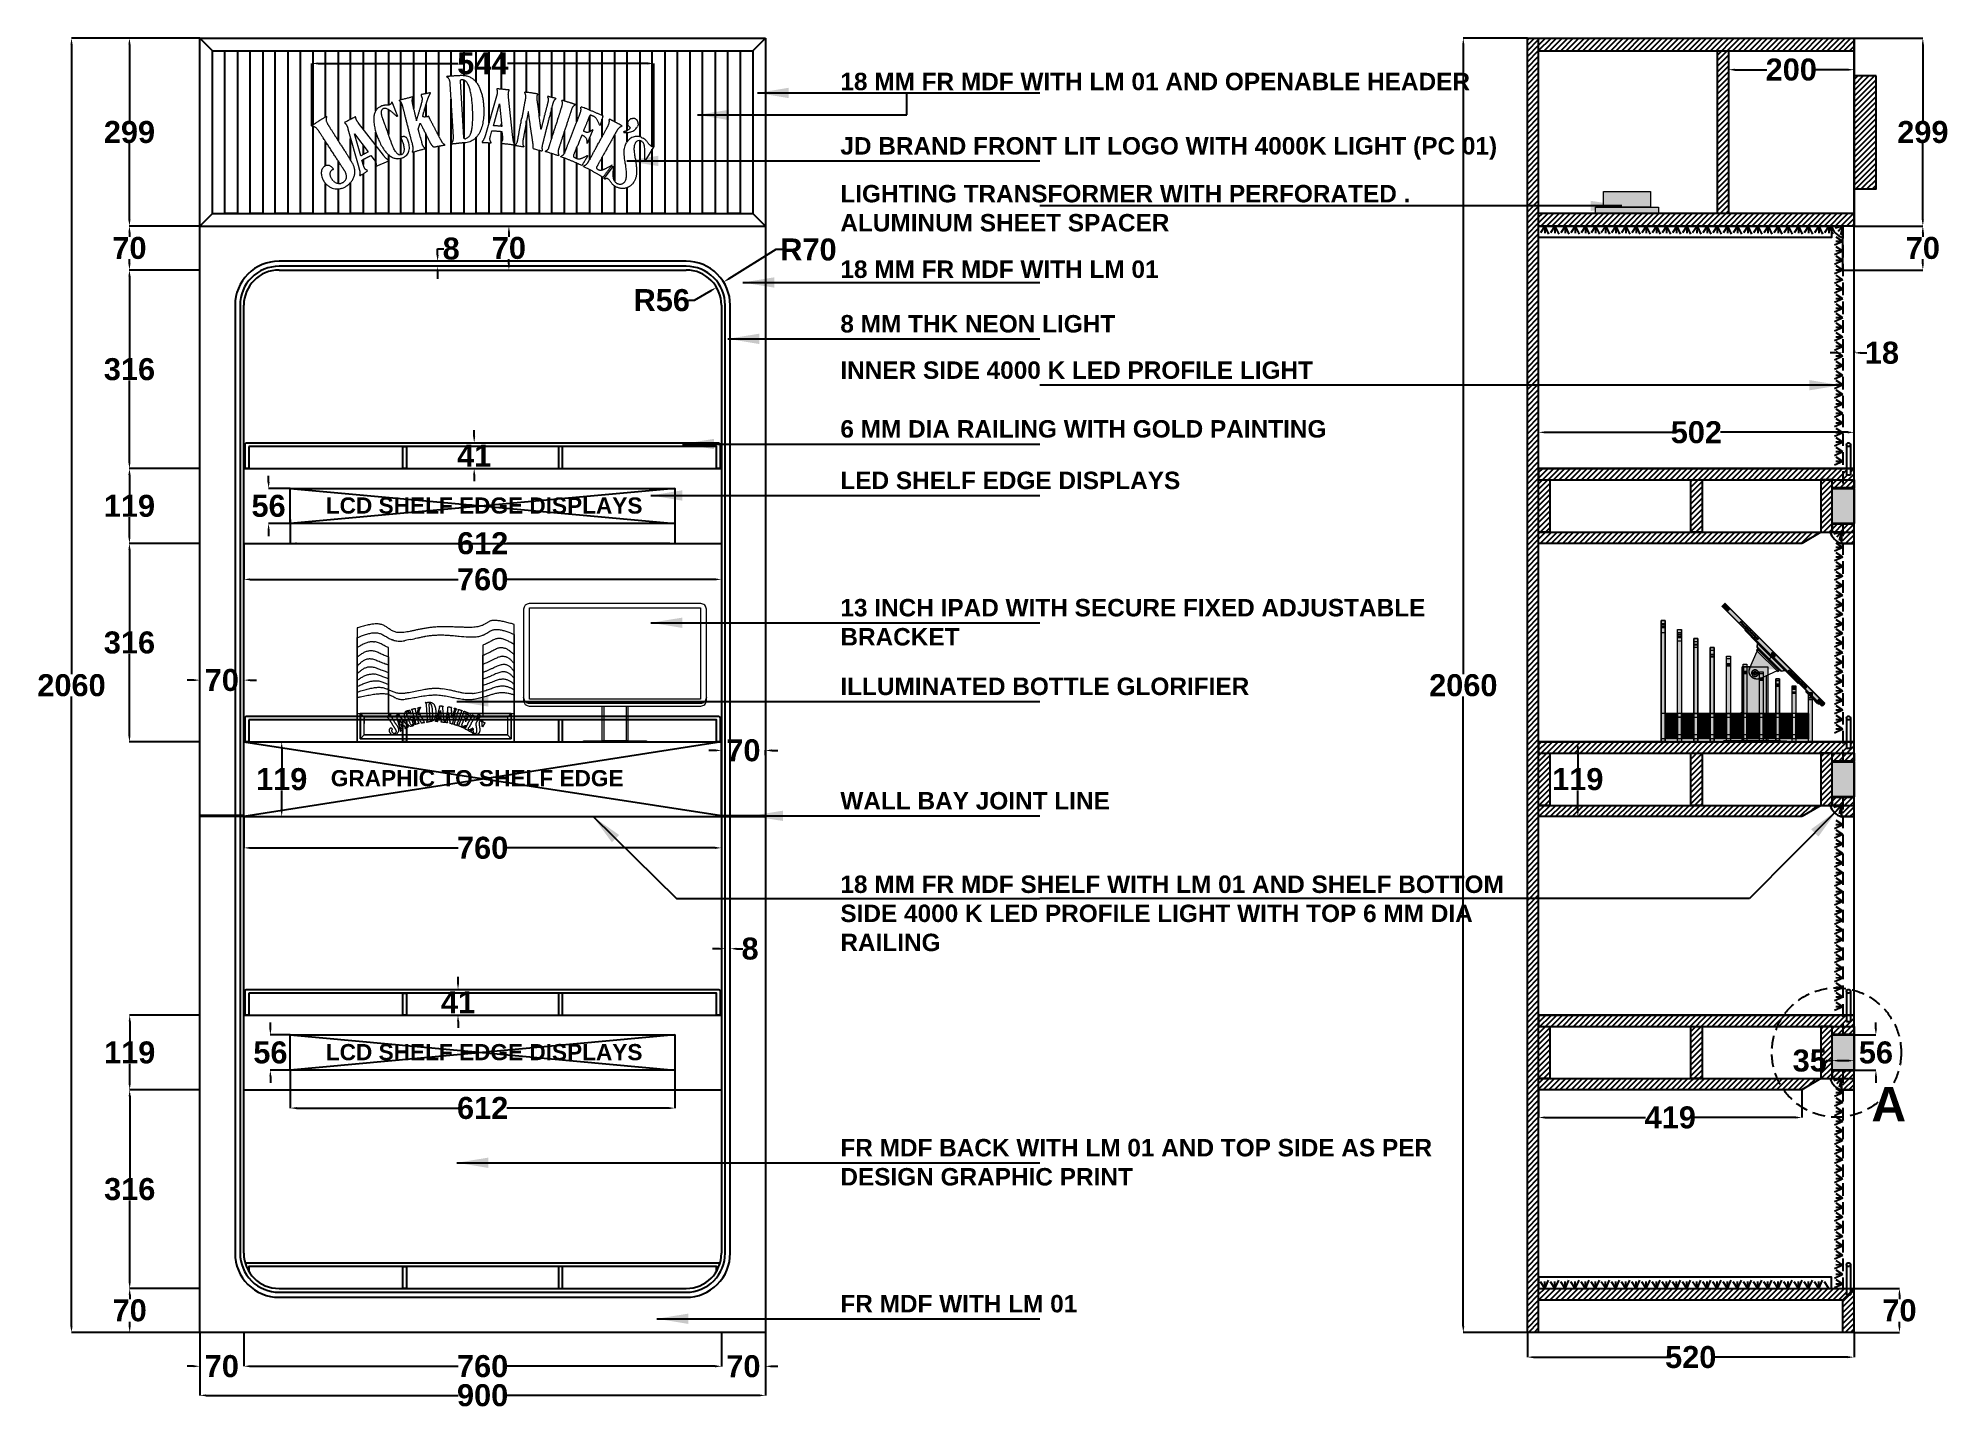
# Model space of a CAD drawing. Header units: centimetres. Extents: x 2 to 137806, y -77553 to 10.
# Drawn here: x 134767 to 137806, y -77553 to -75370 of the extents above.
import ezdxf

# ---------------------------------------------------------------- set-up
doc = ezdxf.new("R2010")
doc.units = ezdxf.units.CM
doc.header["$LTSCALE"] = 40
doc.header["$MEASUREMENT"] = 0
doc.linetypes.add('DASHED', pattern=[0.75, 0.5, -0.25])
for name, color, linetype in [('PDF4_Geometry', 7, 'Continuous'), ('PDF5_Geometry', 7, 'Continuous'), ('WALL', 7, 'Continuous')]:
    doc.layers.add(name, color=color, linetype=linetype)
doc.layers.add('PDF4_Solid Fills', color=7, linetype='Continuous', true_color=0xffffff)
doc.layers.add('PDF5_Solid Fills', color=250, linetype='Continuous', true_color=0x282828)
doc.styles.get("Standard").update_dxf_attribs({"font": 'arialbd.ttf'})
doc.dimstyles.get("Standard").update_dxf_attribs({"dimtxt": 35, "dimasz": 10, "dimexe": 0.18, "dimexo": 0.0625, "dimgap": 0.09, "dimtad": 0, "dimtih": 1, "dimtoh": 1, "dimdec": 0, "dimzin": 0, "dimdsep": 46, "dimtxsty": 'Standard', "dimcen": 0.09, "dimadec": 0, "dimazin": 0, "dimtfac": 1, "dimtdec": 0, "dimtofl": 0, "dimtmove": 0, "dimatfit": 3, "dimfxl": 1, "dimtolj": 1, "dimtzin": 0, "dimarcsym": 0})
pattern_1 = [(45, (-3220.682, 0), (-4.41941738, 4.41941738), [])]

msp = doc.modelspace()

# ---------------------------------------------------------------- texts
at = {"layer": 'WALL', "attachment_point": 1}
for s, width, gutter_width, heights, insert, char_height in [('18 MM FR MDF WITH LM 01 AND OPENABLE HEADER ', 1289.443, 0.779, [-28.7], (136043.4, -75424.8), 27.766), ('JD BRAND FRONT LIT LOGO WITH 4000K LIGHT (PC 01)', 1053.727, 0.506, [-36.4], (136043.4, -75527.2), 27.766), ('LIGHTING TRANSFORMER WITH PERFORATED .\\PALUMINUM SHEET SPACER', 1230.129, 0.506, [-75.5], (136043.4, -75603.3), 27.766), ('18 MM FR MDF WITH LM 01', 1289.443, 0.779, [-28.4], (136043.4, -75723.6), 27.766), ('8 MM THK NEON LIGHT ', 1289.443, 0.779, [-28.7], (136043.4, -75810.4), 27.766), ('INNER SIDE 4000 K LED PROFILE LIGHT  ', 1289.443, 0.779, [-28.7], (136043.4, -75884.2), 27.766), ('6 MM DIA RAILING WITH GOLD PAINTING ', 1289.443, 0.779, [-28.7], (136043.4, -75977.7), 27.766), ('LED SHELF EDGE DISPLAYS', 1289.443, 0.779, [-28.7], (136043.4, -76059.7), 27.766), ('LCD SHELF EDGE DISPLAYS', 776.758, 0.469, [70], (135224.6, -76100.7), 25.764), ('13 INCH IPAD WITH SECURE FIXED ADJUSTABLE \\PBRACKET ', 1289.443, 0.779, [-75.5], (136043.4, -76262.3), 27.766), ('ILLUMINATED BOTTLE GLORIFIER', 1289.443, 0.779, [-28.7], (136043.4, -76387.5), 27.766), ('GRAPHIC TO SHELF EDGE', 776.758, 0.469, [70], (135232.5, -76534.7), 25.764), ('WALL BAY JOINT LINE ', 1289.443, 0.779, [-28.7], (136043.4, -76569.6), 27.766), ('18 MM FR MDF SHELF WITH LM 01 AND SHELF BOTTOM \\PSIDE 4000 K LED PROFILE LIGHT WITH TOP 6 MM DIA\\PRAILING ', 1289.443, 0.779, [-122.2], (136043.4, -76702.5), 27.766), ('LCD SHELF EDGE DISPLAYS', 776.758, 0.469, [70], (135224.6, -76970.7), 25.764), ('FR MDF BACK WITH LM 01 AND TOP SIDE AS PER \\PDESIGN GRAPHIC PRINT ', 1289.443, 0.779, [-75.5], (136043.4, -77121.8), 27.766), ('FR MDF WITH LM 01 ', 1289.443, 0.779, [-28.4], (136043.4, -77370.1), 27.766)]:
    msp.add_mtext_dynamic_manual_height_columns(s, width=width, gutter_width=gutter_width, heights=heights, dxfattribs=dict(at, insert=insert, char_height=char_height))
at = {"layer": 'WALL', "color": 6, "linetype": 'DASHED', "insert": (137684.1, -77039), "char_height": 54.9, "attachment_point": 1}
msp.add_mtext_dynamic_manual_height_columns('A', width=281.903, gutter_width=1, heights=[-54.9], dxfattribs=at)

# ---------------------------------------------------------------- blocks, each defined once
blk = doc.blocks.new('rfrf')
at = {"layer": 'WALL', "color": 2}
for q in [(165056.9, -76302), (165061.9, -76306.8), (165065.3, -76312.1)]:
    blk.add_line((165069.2, -76298.3), q, dxfattribs=at)
blk.add_lwpolyline([(165051.2, -76298.3), (165069.2, -76298.3), (165069.2, -76316.3)], dxfattribs=at)
blk.add_arc((165076.2, -76291.4), 26, 195.6283, 254.3717, dxfattribs=at)
blk = doc.blocks.new('logo')
at = {"layer": 'PDF5_Solid Fills', "true_color": 0xffffff}
h = blk.add_hatch(color=7, dxfattribs=at)
h.paths.add_polyline_path([(138723.6, -74687, 0.000395), (138724.9, -74686.9)], flags=0)
h.paths.add_polyline_path([(138723.6, -74687, 0.000054), (138721.6, -74687.1)], flags=0)
h.paths.add_polyline_path([(138721.6, -74687.1, 0.001044), (138719.4, -74687.2)], flags=0)
h.paths.add_polyline_path([(138719.4, -74687.2, 0.002134), (138717.2, -74687.4)], flags=0)
h.paths.add_polyline_path([(138717.2, -74687.4, 0.003625), (138715.1, -74687.5)], flags=0)
h.paths.add_polyline_path([(138715.1, -74687.5, 0.005996), (138713.3, -74687.7)], flags=0)
h.paths.add_polyline_path([(138713.3, -74687.7, 0.010396), (138711.7, -74687.9)], flags=0)
h.paths.add_polyline_path([(138710, -74688.3), (138710, -74689)], flags=0)
h.paths.add_polyline_path([(138710.5, -74689.4, 0.010631), (138710, -74689)], flags=0)
h.paths.add_polyline_path([(138711.2, -74689.9, 0.026785), (138710.5, -74689.4)], flags=0)
h.paths.add_polyline_path([(138712, -74690.7, 0.031703), (138711.2, -74689.9)], flags=0)
h.paths.add_polyline_path([(138712.7, -74691.7, 0.03357), (138712, -74690.7)], flags=0)
h.paths.add_polyline_path([(138713.3, -74692.9, 0.033156), (138712.7, -74691.7)], flags=0)
h.paths.add_polyline_path([(138713.8, -74694.3, 0.030892), (138713.3, -74692.9)], flags=0)
h.paths.add_polyline_path([(138714.3, -74695.9, 0.027576), (138713.8, -74694.3)], flags=0)
h.paths.add_polyline_path([(138714.5, -74697.6, 0.024117), (138714.3, -74695.9)], flags=0)
h.paths.add_polyline_path([(138714.6, -74698.9, 0.010575), (138714.5, -74697.6)], flags=0)
h.paths.add_polyline_path([(138714.6, -74698.9), (138718.9, -74771)], flags=0)
h.paths.add_polyline_path([(138718.9, -74772.2, 0.013054), (138718.9, -74771)], flags=0)
h.paths.add_polyline_path([(138718.8, -74773.8, 0.028695), (138718.9, -74772.2)], flags=0)
h.paths.add_polyline_path([(138718.6, -74775.4, 0.031988), (138718.8, -74773.8)], flags=0)
h.paths.add_polyline_path([(138718.2, -74776.8, 0.03443), (138718.6, -74775.4)], flags=0)
h.paths.add_polyline_path([(138717.6, -74777.9, 0.034893), (138718.2, -74776.8)], flags=0)
h.paths.add_polyline_path([(138717, -74778.8, 0.033321), (138717.6, -74777.9)], flags=0)
h.paths.add_polyline_path([(138716.4, -74779.6, 0.029834), (138717, -74778.8)], flags=0)
h.paths.add_polyline_path([(138715.8, -74780.2, 0.023352), (138716.4, -74779.6)], flags=0)
h.paths.add_polyline_path([(138715.3, -74780.5, 0.008146), (138715.8, -74780.2)], flags=0)
h.paths.add_polyline_path([(138715.3, -74780.5), (138715.3, -74781.3)], flags=0)
h.paths.add_polyline_path([(138715.3, -74781.3, 0.000078), (138715.5, -74781.2)], flags=0)
h.paths.add_polyline_path([(138715.5, -74781.2, 0.000247), (138715.8, -74781.2)], flags=0)
h.paths.add_polyline_path([(138715.8, -74781.2, 0.000203), (138716.3, -74781.2)], flags=0)
h.paths.add_polyline_path([(138716.3, -74781.2, 0.000153), (138716.8, -74781.1)], flags=0)
h.paths.add_polyline_path([(138716.8, -74781.1, 0.000225), (138717.5, -74781.1)], flags=0)
h.paths.add_polyline_path([(138717.5, -74781.1, 0.000251), (138718.2, -74781)], flags=0)
h.paths.add_polyline_path([(138718.2, -74781, 0.000394), (138719, -74780.9)], flags=0)
h.paths.add_polyline_path([(138719, -74780.9, 0.000346), (138719.8, -74780.8)], flags=0)
h.paths.add_polyline_path([(138719.8, -74780.8, 0.000429), (138720.6, -74780.7)], flags=0)
h.paths.add_polyline_path([(138720.6, -74780.7, 0.000561), (138721.5, -74780.6)], flags=0)
h.paths.add_polyline_path([(138721.5, -74780.6, 0.000657), (138722.3, -74780.6)], flags=0)
h.paths.add_polyline_path([(138722.3, -74780.6, 0.000867), (138723.1, -74780.5)], flags=0)
h.paths.add_polyline_path([(138723.1, -74780.5, 0.001181), (138723.8, -74780.4)], flags=0)
h.paths.add_polyline_path([(138723.8, -74780.4, 0.001575), (138724.5, -74780.3)], flags=0)
h.paths.add_polyline_path([(138724.5, -74780.3, 0.002417), (138725, -74780.2)], flags=0)
h.paths.add_polyline_path([(138725, -74780.2, 0.001787), (138725.3, -74780.2)], flags=0)
h.paths.add_polyline_path([(138725.5, -74780.2, 0.006473), (138725.3, -74780.2)], flags=0)
h.paths.add_polyline_path([(138725.9, -74780.1, 0.008119), (138725.5, -74780.2)], flags=0)
h.paths.add_polyline_path([(138726.4, -74780, 0.005083), (138725.9, -74780.1)], flags=0)
h.paths.add_polyline_path([(138727, -74780, 0.003434), (138726.4, -74780)], flags=0)
h.paths.add_polyline_path([(138727.6, -74779.9, 0.002476), (138727, -74780)], flags=0)
h.paths.add_polyline_path([(138728.3, -74779.8, 0.001874), (138727.6, -74779.9)], flags=0)
h.paths.add_polyline_path([(138729, -74779.8, 0.00149), (138728.3, -74779.8)], flags=0)
h.paths.add_polyline_path([(138729.7, -74779.7, 0.00112), (138729, -74779.8)], flags=0)
h.paths.add_polyline_path([(138730.4, -74779.7, 0.000936), (138729.7, -74779.7)], flags=0)
h.paths.add_polyline_path([(138731, -74779.6, 0.000785), (138730.4, -74779.7)], flags=0)
h.paths.add_polyline_path([(138731.6, -74779.6, 0.000688), (138731, -74779.6)], flags=0)
h.paths.add_polyline_path([(138732.2, -74779.6, 0.000501), (138731.6, -74779.6)], flags=0)
h.paths.add_polyline_path([(138732.6, -74779.5, 0.000444), (138732.2, -74779.6)], flags=0)
h.paths.add_polyline_path([(138733, -74779.5, 0.000535), (138732.6, -74779.5)], flags=0)
h.paths.add_polyline_path([(138733.3, -74779.5, 0.00037), (138733, -74779.5)], flags=0)
h.paths.add_polyline_path([(138733.4, -74779.5, 0.018028), (138736.1, -74779.2)], flags=0)
h.paths.add_polyline_path([(138736.1, -74779.2, 0.038824), (138739.5, -74778.5)], flags=0)
h.paths.add_polyline_path([(138739.5, -74778.5, 0.041005), (138743.1, -74777.2)], flags=0)
h.paths.add_polyline_path([(138743.1, -74777.2, 0.040933), (138746.3, -74775.4)], flags=0)
h.paths.add_polyline_path([(138746.3, -74775.4, 0.038865), (138749.1, -74773.1)], flags=0)
h.paths.add_polyline_path([(138749.1, -74773.1, 0.035376), (138751.5, -74770.4)], flags=0)
h.paths.add_polyline_path([(138751.5, -74770.4, 0.031202), (138753.6, -74767.4)], flags=0)
h.paths.add_polyline_path([(138753.6, -74767.4, 0.02699), (138755.4, -74764.1)], flags=0)
h.paths.add_polyline_path([(138755.4, -74764.1, 0.023183), (138756.9, -74760.4)], flags=0)
h.paths.add_polyline_path([(138756.9, -74760.4, 0.019946), (138758.2, -74756.6)], flags=0)
h.paths.add_polyline_path([(138758.2, -74756.6, 0.017248), (138759.1, -74752.6)], flags=0)
h.paths.add_polyline_path([(138759.1, -74752.6, 0.015013), (138759.8, -74748.4)], flags=0)
h.paths.add_polyline_path([(138759.8, -74748.4, 0.013213), (138760.3, -74744.1)], flags=0)
h.paths.add_polyline_path([(138760.3, -74744.1, 0.011739), (138760.6, -74739.8)], flags=0)
h.paths.add_polyline_path([(138760.6, -74739.8, 0.01067), (138760.6, -74735.5)], flags=0)
h.paths.add_polyline_path([(138760.6, -74735.5, 0.009662), (138760.5, -74731.7)], flags=0)
h.paths.add_polyline_path([(138760.5, -74731.7, 0.004497), (138760.4, -74729.1)], flags=0)
h.paths.add_polyline_path([(138760.4, -74729.1, 0.004101), (138760.3, -74727.4)], flags=0)
h.paths.add_polyline_path([(138760.3, -74727.4, 0.008138), (138760.1, -74725.1)], flags=0)
h.paths.add_polyline_path([(138760.1, -74725.1, 0.008398), (138759.8, -74722.3)], flags=0)
h.paths.add_polyline_path([(138759.8, -74722.3, 0.008577), (138759.4, -74719.6)], flags=0)
h.paths.add_polyline_path([(138759.4, -74719.6, 0.008954), (138758.8, -74716.8)], flags=0)
h.paths.add_polyline_path([(138758.8, -74716.8, 0.00954), (138758.2, -74714.1)], flags=0)
h.paths.add_polyline_path([(138758.2, -74714.1, 0.01014), (138757.5, -74711.4)], flags=0)
h.paths.add_polyline_path([(138757.5, -74711.4, 0.010965), (138756.7, -74708.8)], flags=0)
h.paths.add_polyline_path([(138756.7, -74708.8, 0.01191), (138755.8, -74706.2)], flags=0)
h.paths.add_polyline_path([(138755.8, -74706.2, 0.013124), (138754.7, -74703.7)], flags=0)
h.paths.add_polyline_path([(138754.7, -74703.7, 0.014566), (138753.6, -74701.4)], flags=0)
h.paths.add_polyline_path([(138753.6, -74701.4, 0.016268), (138752.3, -74699.1)], flags=0)
h.paths.add_polyline_path([(138752.3, -74699.1, 0.018154), (138750.9, -74697)], flags=0)
h.paths.add_polyline_path([(138750.9, -74697, 0.020378), (138749.4, -74695.1)], flags=0)
h.paths.add_polyline_path([(138749.4, -74695.1, 0.022806), (138747.8, -74693.4)], flags=0)
h.paths.add_polyline_path([(138747.8, -74693.4, 0.024956), (138746.3, -74692)], flags=0)
h.paths.add_polyline_path([(138746.3, -74692, 0.013225), (138745.1, -74691.1)], flags=0)
h.paths.add_polyline_path([(138745.1, -74691.1, 0.016765), (138743.6, -74690.1)], flags=0)
h.paths.add_polyline_path([(138743.6, -74690.1, 0.033571), (138741.3, -74688.9)], flags=0)
h.paths.add_polyline_path([(138741.3, -74688.9, 0.031946), (138738.8, -74687.9)], flags=0)
h.paths.add_polyline_path([(138738.8, -74687.9, 0.028451), (138736.2, -74687.2)], flags=0)
h.paths.add_polyline_path([(138736.2, -74687.2, 0.023638), (138733.6, -74686.9)], flags=0)
h.paths.add_polyline_path([(138733.6, -74686.9, 0.018196), (138731.1, -74686.7)], flags=0)
h.paths.add_polyline_path([(138731.1, -74686.7, 0.012499), (138728.6, -74686.7)], flags=0)
h.paths.add_polyline_path([(138728.6, -74686.7, 0.00632), (138726.4, -74686.8)], flags=0)
h.paths.add_polyline_path([(138726.4, -74686.8, 0.000534), (138724.9, -74686.9)], flags=0)
h.paths.add_polyline_path([(138745.3, -74734.5, 0.00211), (138745.1, -74731.6)], flags=0)
h.paths.add_polyline_path([(138745.5, -74739, 0.004691), (138745.3, -74734.5)], flags=0)
h.paths.add_polyline_path([(138745.5, -74745.3, 0.008688), (138745.5, -74739)], flags=0)
h.paths.add_polyline_path([(138745.2, -74752.4, 0.015658), (138745.5, -74745.3)], flags=0)
h.paths.add_polyline_path([(138744.5, -74759, 0.02239), (138745.2, -74752.4)], flags=0)
h.paths.add_polyline_path([(138743.3, -74764.5, 0.033596), (138744.5, -74759)], flags=0)
h.paths.add_polyline_path([(138734.5, -74773.8, 0.026325), (138735.6, -74773.7)], flags=0)
h.paths.add_polyline_path([(138733.1, -74772), (138728.8, -74694.7)], flags=0)
h.paths.add_polyline_path([(138728.7, -74694.1, 0.042067), (138728.8, -74694.7)], flags=0)
h.paths.add_polyline_path([(138728.8, -74693.4, 0.115092), (138728.7, -74694.1)], flags=0)
h.paths.add_polyline_path([(138734.4, -74693.7, 0.057547), (138732.8, -74692.9)], flags=0)
h.paths.add_polyline_path([(138735.8, -74694.8, 0.049124), (138734.4, -74693.7)], flags=0)
h.paths.add_polyline_path([(138737.1, -74696.2, 0.039514), (138735.8, -74694.8)], flags=0)
h.paths.add_polyline_path([(138738.3, -74698, 0.031124), (138737.1, -74696.2)], flags=0)
h.paths.add_polyline_path([(138739.4, -74700.1, 0.024577), (138738.3, -74698)], flags=0)
h.paths.add_polyline_path([(138740.4, -74702.5, 0.019502), (138739.4, -74700.1)], flags=0)
h.paths.add_polyline_path([(138741.3, -74705.2, 0.015888), (138740.4, -74702.5)], flags=0)
h.paths.add_polyline_path([(138742.1, -74708.1, 0.012893), (138741.3, -74705.2)], flags=0)
h.paths.add_polyline_path([(138742.8, -74711.2, 0.010816), (138742.1, -74708.1)], flags=0)
h.paths.add_polyline_path([(138743.4, -74714.6, 0.00912), (138742.8, -74711.2)], flags=0)
h.paths.add_polyline_path([(138744, -74718.1, 0.007898), (138743.4, -74714.6)], flags=0)
h.paths.add_polyline_path([(138744.4, -74721.8, 0.006891), (138744, -74718.1)], flags=0)
h.paths.add_polyline_path([(138744.8, -74725.6, 0.005998), (138744.4, -74721.8)], flags=0)
h.paths.add_polyline_path([(138745, -74729.1, 0.005307), (138744.8, -74725.6)], flags=0)
h.paths.add_polyline_path([(138745.1, -74731.6, 0.002409), (138745, -74729.1)], flags=0)
h = blk.add_hatch(color=7, dxfattribs=at)
h.paths.add_polyline_path([(138634.5, -74723.1), (138641.9, -74742.9)], flags=0)
h.paths.add_polyline_path([(138641.8, -74743, 0.000477), (138641.9, -74742.9)], flags=0)
h.paths.add_polyline_path([(138641.6, -74743.1, 0.000295), (138641.7, -74743)], flags=0)
h.paths.add_polyline_path([(138641.6, -74743.1, 0.000849), (138641.5, -74743.2)], flags=0)
h.paths.add_polyline_path([(138641.5, -74743.2, 0.000305), (138641.4, -74743.2)], flags=0)
h.paths.add_polyline_path([(138641.4, -74743.2, 0.000336), (138641.3, -74743.3)], flags=0)
h.paths.add_polyline_path([(138641.2, -74743.3, 0.004838), (138639, -74741.2)], flags=0)
h.paths.add_polyline_path([(138639, -74741.2, 0.012162), (138636.2, -74738.6)], flags=0)
h.paths.add_polyline_path([(138636.2, -74738.6, 0.016306), (138633.3, -74736.2)], flags=0)
h.paths.add_polyline_path([(138633.3, -74736.2, 0.02239), (138630.7, -74734.4)], flags=0)
h.paths.add_polyline_path([(138630.7, -74734.4, 0.031553), (138628.4, -74733.2)], flags=0)
h.paths.add_polyline_path([(138628.4, -74733.2, 0.044811), (138626.4, -74732.4)], flags=0)
h.paths.add_polyline_path([(138622.4, -74732.6, 0.030152), (138621.8, -74733)], flags=0)
h.paths.add_polyline_path([(138621, -74733.7, 0.068484), (138620.3, -74734.8)], flags=0)
h.paths.add_polyline_path([(138620.3, -74734.8, 0.059421), (138619.9, -74736.1)], flags=0)
h.paths.add_polyline_path([(138619.9, -74736.1, 0.047076), (138619.7, -74737.8)], flags=0)
h.paths.add_polyline_path([(138619.7, -74737.8, 0.035793), (138619.9, -74739.8)], flags=0)
h.paths.add_polyline_path([(138619.9, -74739.8, 0.02712), (138620.3, -74742.2)], flags=0)
h.paths.add_polyline_path([(138620.3, -74742.2, 0.02083), (138621, -74744.6)], flags=0)
h.paths.add_polyline_path([(138621, -74744.6, 0.008474), (138621.7, -74746.5)], flags=0)
h.paths.add_polyline_path([(138621.8, -74746.7, 0.000396), (138621.7, -74746.5)], flags=0)
h.paths.add_polyline_path([(138621.8, -74746.7, 0.000202), (138621.9, -74747.1)], flags=0)
h.paths.add_polyline_path([(138621.9, -74747.1, 0.000298), (138622.1, -74747.7)], flags=0)
h.paths.add_polyline_path([(138622.4, -74748.4, 0.000107), (138622.1, -74747.7)], flags=0)
h.paths.add_polyline_path([(138622.7, -74749.3, 0.000014), (138622.4, -74748.4)], flags=0)
h.paths.add_polyline_path([(138622.7, -74749.3, 0.000068), (138623.1, -74750.3)], flags=0)
h.paths.add_polyline_path([(138623.5, -74751.4, 0.000026), (138623.1, -74750.3)], flags=0)
h.paths.add_polyline_path([(138624, -74752.7, 0.00009), (138623.5, -74751.4)], flags=0)
h.paths.add_polyline_path([(138624.5, -74754, 0.000028), (138624, -74752.7)], flags=0)
h.paths.add_polyline_path([(138625, -74755.4, 0.000087), (138624.5, -74754)], flags=0)
h.paths.add_polyline_path([(138625.5, -74756.9, 0.000031), (138625, -74755.4)], flags=0)
h.paths.add_polyline_path([(138625.5, -74756.9, 0.00002), (138626.1, -74758.5)], flags=0)
h.paths.add_polyline_path([(138626.1, -74758.5, 0.000067), (138626.7, -74760.1)], flags=0)
h.paths.add_polyline_path([(138626.7, -74760.1, 0.000005), (138627.3, -74761.7)], flags=0)
h.paths.add_polyline_path([(138627.3, -74761.7, 0.000052), (138627.9, -74763.4)], flags=0)
h.paths.add_polyline_path([(138629.2, -74766.7, 0.000061), (138628.6, -74765.1)], flags=0)
h.paths.add_polyline_path([(138629.8, -74768.4, 0.000014), (138629.2, -74766.7)], flags=0)
h.paths.add_polyline_path([(138629.8, -74768.4, 0.000035), (138630.4, -74770)], flags=0)
h.paths.add_polyline_path([(138630.9, -74771.5, 0.00002), (138630.4, -74770)], flags=0)
h.paths.add_polyline_path([(138631.5, -74773, 0.000089), (138630.9, -74771.5)], flags=0)
h.paths.add_polyline_path([(138632, -74774.4, 0.000028), (138631.5, -74773)], flags=0)
h.paths.add_polyline_path([(138632.5, -74775.8, 0.000094), (138632, -74774.4)], flags=0)
h.paths.add_polyline_path([(138633, -74777, 0.000038), (138632.5, -74775.8)], flags=0)
h.paths.add_polyline_path([(138633, -74777, 0.000012), (138633.4, -74778.2)], flags=0)
h.paths.add_polyline_path([(138633.8, -74779.2, 0.000069), (138633.4, -74778.2)], flags=0)
h.paths.add_polyline_path([(138633.8, -74779.2, 0.000004), (138634.1, -74780.1)], flags=0)
h.paths.add_polyline_path([(138634.4, -74780.8, 0.000104), (138634.1, -74780.1)], flags=0)
h.paths.add_polyline_path([(138634.6, -74781.4, 0.000008), (138634.4, -74780.8)], flags=0)
h.paths.add_polyline_path([(138634.6, -74781.4, 0.000185), (138634.7, -74781.7)], flags=0)
h.paths.add_polyline_path([(138634.7, -74781.7, 0.000324), (138634.8, -74782)], flags=0)
h.paths.add_polyline_path([(138634.8, -74782, 0.01491), (138636.7, -74786.4)], flags=0)
h.paths.add_polyline_path([(138636.7, -74786.4, 0.046471), (138639.3, -74791.1)], flags=0)
h.paths.add_polyline_path([(138650, -74793.7, 0.0788), (138651, -74792.1)], flags=0)
h.paths.add_polyline_path([(138651, -74792.1, 0.062149), (138651.5, -74790.1)], flags=0)
h.paths.add_polyline_path([(138651.5, -74790.1, 0.045385), (138651.6, -74787.7)], flags=0)
h.paths.add_polyline_path([(138651.6, -74787.7, 0.032981), (138651.3, -74785.1)], flags=0)
h.paths.add_polyline_path([(138651.3, -74785.1, 0.02456), (138650.6, -74782.1)], flags=0)
h.paths.add_polyline_path([(138650.6, -74782.1, 0.018838), (138649.8, -74779.4)], flags=0)
h.paths.add_polyline_path([(138649.8, -74779.4, 0.007719), (138649, -74777.4)], flags=0)
h.paths.add_polyline_path([(138648.8, -74776.7, 0.000275), (138649, -74777.4)], flags=0)
h.paths.add_polyline_path([(138648.5, -74775.9, 0.000392), (138648.8, -74776.7)], flags=0)
h.paths.add_polyline_path([(138648.5, -74775.9, 0.000469), (138648.2, -74775.1)], flags=0)
h.paths.add_polyline_path([(138648.2, -74775.1, 0.001786), (138647.9, -74774.5)], flags=0)
h.paths.add_polyline_path([(138647.9, -74774.5, 0.003455), (138647.7, -74773.9)], flags=0)
h.paths.add_polyline_path([(138647.7, -74773.9, 0.004935), (138647.5, -74773.3)], flags=0)
h.paths.add_polyline_path([(138647.5, -74773.3, 0.006297), (138647.2, -74772.8)], flags=0)
h.paths.add_polyline_path([(138647.2, -74772.8, 0.007006), (138647, -74772.4)], flags=0)
h.paths.add_polyline_path([(138647, -74772.4, 0.003359), (138646.9, -74772)], flags=0)
h.paths.add_polyline_path([(138647, -74771.9, 0.033232), (138646.9, -74772)], flags=0)
h.paths.add_polyline_path([(138647.6, -74771.6, 0.017206), (138647.3, -74771.7)], flags=0)
h.paths.add_polyline_path([(138647.6, -74771.6, 0.014211), (138648, -74771.5)], flags=0)
h.paths.add_polyline_path([(138648, -74771.5, 0.013241), (138648.3, -74771.3)], flags=0)
h.paths.add_polyline_path([(138649, -74771.1, 0.011939), (138648.3, -74771.3)], flags=0)
h.paths.add_polyline_path([(138650, -74770.9, 0.033992), (138649, -74771.1)], flags=0)
h.paths.add_polyline_path([(138651.2, -74770.9, 0.047717), (138650, -74770.9)], flags=0)
h.paths.add_polyline_path([(138652.2, -74771, 0.059724), (138651.2, -74770.9)], flags=0)
h.paths.add_polyline_path([(138653.3, -74771.5, 0.064713), (138652.2, -74771)], flags=0)
h.paths.add_polyline_path([(138654.3, -74772.3, 0.059622), (138653.3, -74771.5)], flags=0)
h.paths.add_polyline_path([(138655.2, -74773.4, 0.048398), (138654.3, -74772.3)], flags=0)
h.paths.add_polyline_path([(138655.9, -74774.8, 0.036968), (138655.2, -74773.4)], flags=0)
h.paths.add_polyline_path([(138656.4, -74775.9, 0.014718), (138655.9, -74774.8)], flags=0)
h.paths.add_polyline_path([(138657.3, -74778.4, 0.014063), (138656.4, -74775.9)], flags=0)
h.paths.add_polyline_path([(138658, -74781.8, 0.0315), (138657.3, -74778.4)], flags=0)
h.paths.add_polyline_path([(138658.4, -74785.5, 0.036917), (138658, -74781.8)], flags=0)
h.paths.add_polyline_path([(138658.2, -74789, 0.043663), (138658.4, -74785.5)], flags=0)
h.paths.add_polyline_path([(138657.3, -74792.2, 0.051578), (138658.2, -74789)], flags=0)
h.paths.add_polyline_path([(138655.9, -74795, 0.058872), (138657.3, -74792.2)], flags=0)
h.paths.add_polyline_path([(138653.8, -74797.4, 0.062825), (138655.9, -74795)], flags=0)
h.paths.add_polyline_path([(138649.4, -74800.1, 0.027933), (138651.4, -74799.1)], flags=0)
h.paths.add_polyline_path([(138637.5, -74800.3, 0.069376), (138642.2, -74801.2)], flags=0)
h.paths.add_polyline_path([(138632.9, -74798.1, 0.062801), (138637.5, -74800.3)], flags=0)
h.paths.add_polyline_path([(138628.4, -74794.5, 0.051772), (138632.9, -74798.1)], flags=0)
h.paths.add_polyline_path([(138624, -74789.4, 0.040819), (138628.4, -74794.5)], flags=0)
h.paths.add_polyline_path([(138619.9, -74782.9, 0.031904), (138624, -74789.4)], flags=0)
h.paths.add_polyline_path([(138616.5, -74776, 0.025218), (138619.9, -74782.9)], flags=0)
h.paths.add_polyline_path([(138614.2, -74770.3, 0.010558), (138616.5, -74776)], flags=0)
h.paths.add_polyline_path([(138612.5, -74765.2, 0.010446), (138614.2, -74770.3)], flags=0)
h.paths.add_polyline_path([(138610.8, -74758.6, 0.024335), (138612.5, -74765.2)], flags=0)
h.paths.add_polyline_path([(138609.7, -74751.7, 0.030052), (138610.8, -74758.6)], flags=0)
h.paths.add_polyline_path([(138609.5, -74745.6, 0.037968), (138609.7, -74751.7)], flags=0)
h.paths.add_polyline_path([(138610.3, -74740.3, 0.048567), (138609.5, -74745.6)], flags=0)
h.paths.add_polyline_path([(138612, -74735.8, 0.061213), (138610.3, -74740.3)], flags=0)
h.paths.add_polyline_path([(138614.7, -74732.3, 0.072133), (138612, -74735.8)], flags=0)
h.paths.add_polyline_path([(138621.5, -74728.4, 0.012307), (138620.3, -74728.8)], flags=0)
h.paths.add_polyline_path([(138623, -74728.1, 0.024657), (138621.5, -74728.4)], flags=0)
h.paths.add_polyline_path([(138624.5, -74727.8, 0.0225), (138623, -74728.1)], flags=0)
h.paths.add_polyline_path([(138625.9, -74727.8, 0.016774), (138624.5, -74727.8)], flags=0)
h.paths.add_polyline_path([(138627.1, -74727.8, 0.00667), (138625.9, -74727.8)], flags=0)
h.paths.add_polyline_path([(138627.1, -74727.8, 0.007424), (138628.3, -74727.8)], flags=0)
h.paths.add_polyline_path([(138628.3, -74727.8, 0.023689), (138629.3, -74727.7)], flags=0)
h.paths.add_polyline_path([(138629.3, -74727.7, 0.03804), (138630.2, -74727.5)], flags=0)
h.paths.add_polyline_path([(138630.2, -74727.5, 0.022512), (138630.9, -74727.3)], flags=0)
h.paths.add_polyline_path([(138630.9, -74727.3, 0.012189), (138631.3, -74727.2)], flags=0)
h.paths.add_polyline_path([(138631.3, -74727.2, 0.027061), (138631.8, -74726.9)], flags=0)
h.paths.add_polyline_path([(138631.8, -74726.9, 0.029218), (138632.3, -74726.6)], flags=0)
h.paths.add_polyline_path([(138632.3, -74726.6, 0.029289), (138632.7, -74726.2)], flags=0)
h.paths.add_polyline_path([(138632.7, -74726.2, 0.02734), (138633.1, -74725.8)], flags=0)
h.paths.add_polyline_path([(138633.1, -74725.8, 0.023323), (138633.4, -74725.4)], flags=0)
h.paths.add_polyline_path([(138633.4, -74725.4, 0.017753), (138633.7, -74724.9)], flags=0)
h.paths.add_polyline_path([(138633.7, -74724.9, 0.011564), (138633.9, -74724.5)], flags=0)
h.paths.add_polyline_path([(138633.9, -74724.5, 0.003256), (138634.1, -74724.1)], flags=0)
h.paths.add_polyline_path([(138634.1, -74724, 0.001986), (138634.1, -74724.1)], flags=0)
h.paths.add_polyline_path([(138634.2, -74723.9, 0.000837), (138634.1, -74724)], flags=0)
h.paths.add_polyline_path([(138634.2, -74723.7, 0.000674), (138634.2, -74723.9)], flags=0)
h.paths.add_polyline_path([(138634.2, -74723.7, 0.00085), (138634.3, -74723.5)], flags=0)
h.paths.add_polyline_path([(138634.3, -74723.5, 0.000743), (138634.4, -74723.3)], flags=0)
h.paths.add_polyline_path([(138634.4, -74723.3, 0.000718), (138634.4, -74723.2)], flags=0)
h.paths.add_polyline_path([(138634.4, -74723.2, 0.002032), (138634.5, -74723.1)], flags=0)
h = blk.add_hatch(color=7, dxfattribs=at)
h.paths.add_polyline_path([(138546.2, -74753.7, 0.009301), (138546.8, -74754.6)], flags=0)
h.paths.add_polyline_path([(138545.5, -74752.4, 0.02191), (138546.2, -74753.7)], flags=0)
h.paths.add_polyline_path([(138544.9, -74750.9, 0.026237), (138545.5, -74752.4)], flags=0)
h.paths.add_polyline_path([(138544.4, -74749.6, 0.030008), (138544.9, -74750.9)], flags=0)
h.paths.add_polyline_path([(138544.2, -74748.2, 0.032295), (138544.4, -74749.6)], flags=0)
h.paths.add_polyline_path([(138544.1, -74746.9, 0.032415), (138544.2, -74748.2)], flags=0)
h.paths.add_polyline_path([(138544.3, -74745.6, 0.03018), (138544.1, -74746.9)], flags=0)
h.paths.add_polyline_path([(138544.5, -74744.5, 0.025704), (138544.3, -74745.6)], flags=0)
h.paths.add_polyline_path([(138544.7, -74743.7, 0.010599), (138544.5, -74744.5)], flags=0)
h.paths.add_polyline_path([(138544.7, -74743.6, 0.002299), (138544.7, -74743.7)], flags=0)
h.paths.add_polyline_path([(138544.7, -74743.6, 0.000893), (138544.6, -74743.5)], flags=0)
h.paths.add_polyline_path([(138544.5, -74743.4, 0.000293), (138544.6, -74743.5)], flags=0)
h.paths.add_polyline_path([(138544.5, -74743.2, 0.000129), (138544.5, -74743.4)], flags=0)
h.paths.add_polyline_path([(138544.5, -74743.2, 0.000147), (138544.4, -74743.1)], flags=0)
h.paths.add_polyline_path([(138544.4, -74743.1, 0.000224), (138544.4, -74743)], flags=0)
h.paths.add_polyline_path([(138544.3, -74742.9, 0.002567), (138544.4, -74743)], flags=0)
h.paths.add_polyline_path([(138544.2, -74743, 0.000119), (138544.3, -74742.9)], flags=0)
h.paths.add_polyline_path([(138543.8, -74743.3, 0.000686), (138544.2, -74743)], flags=0)
h.paths.add_polyline_path([(138543, -74743.9, 0.001164), (138543.8, -74743.3)], flags=0)
h.paths.add_polyline_path([(138541.8, -74744.6, 0.001514), (138543, -74743.9)], flags=0)
h.paths.add_polyline_path([(138540.3, -74745.6, 0.001851), (138541.8, -74744.6)], flags=0)
h.paths.add_polyline_path([(138538.6, -74746.6, 0.002224), (138540.3, -74745.6)], flags=0)
h.paths.add_polyline_path([(138537, -74747.6, 0.002768), (138538.6, -74746.6)], flags=0)
h.paths.add_polyline_path([(138535.6, -74748.4, 0.002587), (138537, -74747.6)], flags=0)
h.paths.add_polyline_path([(138534.6, -74749, 0.001918), (138535.6, -74748.4)], flags=0)
h.paths.add_polyline_path([(138534, -74749.3, 0.001211), (138534.6, -74749)], flags=0)
h.paths.add_polyline_path([(138534, -74749.3, 0.000419), (138533, -74750.1)], flags=0)
h.paths.add_polyline_path([(138533, -74750.1, 0.000759), (138531.5, -74751.1)], flags=0)
h.paths.add_polyline_path([(138531.5, -74751.1, 0.000615), (138529.8, -74752.3)], flags=0)
h.paths.add_polyline_path([(138529.8, -74752.3, 0.000491), (138528.2, -74753.4)], flags=0)
h.paths.add_polyline_path([(138528.2, -74753.4, 0.000437), (138526.9, -74754.4)], flags=0)
h.paths.add_polyline_path([(138526.9, -74754.4, 0.000315), (138525.8, -74755.1)], flags=0)
h.paths.add_polyline_path([(138525.8, -74755.1, 0.000281), (138525, -74755.7)], flags=0)
h.paths.add_polyline_path([(138525, -74755.7, 0.000249), (138524.5, -74756.1)], flags=0)
h.paths.add_polyline_path([(138524.5, -74756.1, 0.002299), (138524.5, -74756.1)], flags=0)
h.paths.add_polyline_path([(138524.6, -74756.2, 0.000618), (138524.5, -74756.1)], flags=0)
h.paths.add_polyline_path([(138524.6, -74756.4, 0.000148), (138524.6, -74756.2)], flags=0)
h.paths.add_polyline_path([(138524.7, -74756.5, 0.000138), (138524.7, -74756.6)], flags=0)
h.paths.add_polyline_path([(138524.7, -74756.6, 0.000618), (138524.8, -74756.7)], flags=0)
h.paths.add_polyline_path([(138524.8, -74756.7, 0.002299), (138524.8, -74756.8)], flags=0)
h.paths.add_polyline_path([(138525.6, -74756.9, 0.013003), (138524.8, -74756.8)], flags=0)
h.paths.add_polyline_path([(138526.8, -74757.1, 0.02936), (138525.6, -74756.9)], flags=0)
h.paths.add_polyline_path([(138528, -74757.6, 0.032252), (138526.8, -74757.1)], flags=0)
h.paths.add_polyline_path([(138529.1, -74758.1, 0.032691), (138528, -74757.6)], flags=0)
h.paths.add_polyline_path([(138530.3, -74758.9, 0.031161), (138529.1, -74758.1)], flags=0)
h.paths.add_polyline_path([(138531.4, -74759.9, 0.028164), (138530.3, -74758.9)], flags=0)
h.paths.add_polyline_path([(138532.4, -74761, 0.024421), (138531.4, -74759.9)], flags=0)
h.paths.add_polyline_path([(138533.4, -74762.2, 0.020378), (138532.4, -74761)], flags=0)
h.paths.add_polyline_path([(138534, -74763.2, 0.008611), (138533.4, -74762.2)], flags=0)
h.paths.add_polyline_path([(138534, -74763.2, 0.000063), (138534.3, -74763.5)], flags=0)
h.paths.add_polyline_path([(138534.3, -74763.5, 0.000022), (138534.7, -74764.1)], flags=0)
h.paths.add_polyline_path([(138534.7, -74764.1, 0.000054), (138535.2, -74765)], flags=0)
h.paths.add_polyline_path([(138535.9, -74766.1, 0.000067), (138535.2, -74765)], flags=0)
h.paths.add_polyline_path([(138536.8, -74767.4, 0.000008), (138535.9, -74766.1)], flags=0)
h.paths.add_polyline_path([(138537.8, -74769, 0.000076), (138536.8, -74767.4)], flags=0)
h.paths.add_polyline_path([(138538.9, -74770.7, 0.000048), (138537.8, -74769)], flags=0)
h.paths.add_polyline_path([(138538.9, -74770.7, 0.000047), (138540.2, -74772.6)], flags=0)
h.paths.add_polyline_path([(138541.5, -74774.7), (138540.2, -74772.6)], flags=0)
h.paths.add_polyline_path([(138541.5, -74774.7, 0.000079), (138542.9, -74776.9)], flags=0)
h.paths.add_polyline_path([(138542.9, -74776.9, 0.000045), (138544.4, -74779.2)], flags=0)
h.paths.add_polyline_path([(138545.9, -74781.5, 0.000013), (138544.4, -74779.2)], flags=0)
h.paths.add_polyline_path([(138545.9, -74781.5, 0.000013), (138547.5, -74784)], flags=0)
h.paths.add_polyline_path([(138547.5, -74784, 0.00002), (138549.1, -74786.5)], flags=0)
h.paths.add_polyline_path([(138550.8, -74789, 0.000016), (138549.1, -74786.5)], flags=0)
h.paths.add_polyline_path([(138552.4, -74791.6, 0.000008), (138550.8, -74789)], flags=0)
h.paths.add_polyline_path([(138552.4, -74791.6, 0.000016), (138554.1, -74794.1)], flags=0)
h.paths.add_polyline_path([(138554.1, -74794.1, 0.000024), (138555.7, -74796.6)], flags=0)
h.paths.add_polyline_path([(138557.3, -74799.1, 0.000012), (138555.7, -74796.6)], flags=0)
h.paths.add_polyline_path([(138558.8, -74801.5, 0.000005), (138557.3, -74799.1)], flags=0)
h.paths.add_polyline_path([(138560.3, -74803.7, 0.000035), (138558.8, -74801.5)], flags=0)
h.paths.add_polyline_path([(138561.7, -74805.9, 0.000009), (138560.3, -74803.7)], flags=0)
h.paths.add_polyline_path([(138561.7, -74805.9, 0.00002), (138563.1, -74808)], flags=0)
h.paths.add_polyline_path([(138564.3, -74809.9, 0.000048), (138563.1, -74808)], flags=0)
h.paths.add_polyline_path([(138565.4, -74811.6, 0.000042), (138564.3, -74809.9)], flags=0)
h.paths.add_polyline_path([(138566.4, -74813.2, 0.000018), (138565.4, -74811.6)], flags=0)
h.paths.add_polyline_path([(138566.4, -74813.2, 0.000006), (138567.3, -74814.5)], flags=0)
h.paths.add_polyline_path([(138567.3, -74814.5, 0.000048), (138568, -74815.6)], flags=0)
h.paths.add_polyline_path([(138568, -74815.6, 0.000098), (138568.6, -74816.5)], flags=0)
h.paths.add_polyline_path([(138568.9, -74817.1, 0.00002), (138568.6, -74816.5)], flags=0)
h.paths.add_polyline_path([(138569.2, -74817.4, 0.000056), (138568.9, -74817.1)], flags=0)
h.paths.add_polyline_path([(138570.1, -74819, 0.01356), (138569.2, -74817.4)], flags=0)
h.paths.add_polyline_path([(138571.1, -74821.1, 0.032514), (138570.1, -74819)], flags=0)
h.paths.add_polyline_path([(138571.8, -74823.4, 0.040845), (138571.1, -74821.1)], flags=0)
h.paths.add_polyline_path([(138572.1, -74825.6, 0.049836), (138571.8, -74823.4)], flags=0)
h.paths.add_polyline_path([(138571.9, -74827.7, 0.057515), (138572.1, -74825.6)], flags=0)
h.paths.add_polyline_path([(138571.2, -74829.6, 0.060536), (138571.9, -74827.7)], flags=0)
h.paths.add_polyline_path([(138570, -74831.4, 0.057431), (138571.2, -74829.6)], flags=0)
h.paths.add_polyline_path([(138568.6, -74832.8, 0.049489), (138570, -74831.4)], flags=0)
h.paths.add_polyline_path([(138567.4, -74833.8, 0.020965), (138568.6, -74832.8)], flags=0)
h.paths.add_polyline_path([(138566.8, -74834.2, 0.015787), (138567.4, -74833.8)], flags=0)
h.paths.add_polyline_path([(138562.1, -74835.3, 0.058595), (138564.1, -74835.1)], flags=0)
h.paths.add_polyline_path([(138559.9, -74835, 0.051691), (138562.1, -74835.3)], flags=0)
h.paths.add_polyline_path([(138557.7, -74834.2, 0.045615), (138559.9, -74835)], flags=0)
h.paths.add_polyline_path([(138555.8, -74833.1, 0.041598), (138557.7, -74834.2)], flags=0)
h.paths.add_polyline_path([(138554.1, -74831.8, 0.03996), (138555.8, -74833.1)], flags=0)
h.paths.add_polyline_path([(138552.2, -74829.7, 0.020321), (138552.9, -74830.6)], flags=0)
h.paths.add_polyline_path([(138551.8, -74829.2, 0.010859), (138552.2, -74829.7)], flags=0)
h.paths.add_polyline_path([(138551, -74827.9, 0.014297), (138551.8, -74829.2)], flags=0)
h.paths.add_polyline_path([(138550.2, -74826.2, 0.032686), (138551, -74827.9)], flags=0)
h.paths.add_polyline_path([(138549.6, -74824.4, 0.038753), (138550.2, -74826.2)], flags=0)
h.paths.add_polyline_path([(138549.3, -74822.7, 0.045755), (138549.6, -74824.4)], flags=0)
h.paths.add_polyline_path([(138549.4, -74821.1, 0.052787), (138549.3, -74822.7)], flags=0)
h.paths.add_polyline_path([(138549.8, -74819.6, 0.058454), (138549.4, -74821.1)], flags=0)
h.paths.add_polyline_path([(138550.5, -74818.3, 0.060326), (138549.8, -74819.6)], flags=0)
h.paths.add_polyline_path([(138552.1, -74816.7, 0.026027), (138551.4, -74817.4)], flags=0)
h.paths.add_polyline_path([(138552.5, -74816.6, 0.000715), (138552.1, -74816.7)], flags=0)
h.paths.add_polyline_path([(138552.9, -74816.4, 0.006627), (138552.5, -74816.6)], flags=0)
h.paths.add_polyline_path([(138553.4, -74816.2, 0.017256), (138552.9, -74816.4)], flags=0)
h.paths.add_polyline_path([(138553.8, -74815.9, 0.005946), (138553.9, -74816)], flags=0)
h.paths.add_polyline_path([(138553.8, -74815.7, 0.011994), (138553.8, -74815.9)], flags=0)
h.paths.add_polyline_path([(138553.7, -74815.4, 0.009991), (138553.8, -74815.7)], flags=0)
h.paths.add_polyline_path([(138553.6, -74815.2, 0.005823), (138553.7, -74815.4)], flags=0)
h.paths.add_polyline_path([(138553.6, -74815.2, 0.000837), (138553.5, -74815)], flags=0)
h.paths.add_polyline_path([(138553.5, -74815, 0.006635), (138553.5, -74814.8)], flags=0)
h.paths.add_polyline_path([(138553.5, -74814.8, 0.010065), (138553.4, -74814.6)], flags=0)
h.paths.add_polyline_path([(138553.4, -74814.6, 0.012825), (138553.3, -74814.4)], flags=0)
h.paths.add_polyline_path([(138553.3, -74814.4, 0.006752), (138553.2, -74814.3)], flags=0)
h.paths.add_polyline_path([(138553.2, -74814.3, 0.023018), (138552.5, -74813.3)], flags=0)
h.paths.add_polyline_path([(138551.4, -74812.2, 0.050014), (138550, -74811.3)], flags=0)
h.paths.add_polyline_path([(138550, -74811.3, 0.050691), (138548.6, -74810.7)], flags=0)
h.paths.add_polyline_path([(138548.6, -74810.7, 0.050799), (138547, -74810.4)], flags=0)
h.paths.add_polyline_path([(138547, -74810.4, 0.050596), (138545.5, -74810.4)], flags=0)
h.paths.add_polyline_path([(138545.5, -74810.4, 0.050345), (138544, -74810.7)], flags=0)
h.paths.add_polyline_path([(138542.7, -74811.2, 0.024266), (138541.9, -74811.8)], flags=0)
h.paths.add_polyline_path([(138541.9, -74811.8, 0.016989), (138541.3, -74812.2)], flags=0)
h.paths.add_polyline_path([(138538.3, -74816.2, 0.051293), (138537.7, -74818.7)], flags=0)
h.paths.add_polyline_path([(138537.7, -74818.7, 0.046665), (138537.5, -74821.5)], flags=0)
h.paths.add_polyline_path([(138537.5, -74821.5, 0.043325), (138537.8, -74824.4)], flags=0)
h.paths.add_polyline_path([(138537.8, -74824.4, 0.041021), (138538.6, -74827.4)], flags=0)
h.paths.add_polyline_path([(138538.6, -74827.4, 0.029247), (138539.6, -74829.7)], flags=0)
h.paths.add_polyline_path([(138539.6, -74829.7, 0.018325), (138540.5, -74831.3)], flags=0)
h.paths.add_polyline_path([(138540.5, -74831.3, 0.009197), (138541.1, -74832.3)], flags=0)
h.paths.add_polyline_path([(138541.1, -74832.3, 0.011322), (138542, -74833.6)], flags=0)
h.paths.add_polyline_path([(138542, -74833.6, 0.023603), (138543.4, -74835.3)], flags=0)
h.paths.add_polyline_path([(138543.4, -74835.3, 0.024528), (138545, -74837)], flags=0)
h.paths.add_polyline_path([(138545, -74837, 0.025077), (138546.8, -74838.4)], flags=0)
h.paths.add_polyline_path([(138546.8, -74838.4, 0.025411), (138548.6, -74839.7)], flags=0)
h.paths.add_polyline_path([(138548.6, -74839.7, 0.025539), (138550.5, -74840.7)], flags=0)
h.paths.add_polyline_path([(138550.5, -74840.7, 0.02552), (138552.4, -74841.5)], flags=0)
h.paths.add_polyline_path([(138552.4, -74841.5, 0.025381), (138554.5, -74842.1)], flags=0)
h.paths.add_polyline_path([(138554.5, -74842.1, 0.025157), (138556.5, -74842.5)], flags=0)
h.paths.add_polyline_path([(138556.5, -74842.5, 0.024891), (138558.6, -74842.7)], flags=0)
h.paths.add_polyline_path([(138558.6, -74842.7, 0.024515), (138560.6, -74842.7)], flags=0)
h.paths.add_polyline_path([(138560.6, -74842.7, 0.024139), (138562.7, -74842.5)], flags=0)
h.paths.add_polyline_path([(138562.7, -74842.5, 0.02385), (138564.8, -74842.1)], flags=0)
h.paths.add_polyline_path([(138564.8, -74842.1, 0.023507), (138566.8, -74841.5)], flags=0)
h.paths.add_polyline_path([(138566.8, -74841.5, 0.023244), (138568.8, -74840.7)], flags=0)
h.paths.add_polyline_path([(138568.8, -74840.7, 0.022683), (138570.5, -74839.8)], flags=0)
h.paths.add_polyline_path([(138570.5, -74839.8, 0.011095), (138571.7, -74839.1)], flags=0)
h.paths.add_polyline_path([(138571.7, -74839.1, 0.010084), (138573.2, -74838)], flags=0)
h.paths.add_polyline_path([(138573.2, -74838, 0.021013), (138575.4, -74836.3)], flags=0)
h.paths.add_polyline_path([(138575.4, -74836.3, 0.035157), (138578.2, -74833.4)], flags=0)
h.paths.add_polyline_path([(138578.2, -74833.4, 0.051643), (138580.9, -74829.6)], flags=0)
h.paths.add_polyline_path([(138580.9, -74829.6, 0.05457), (138582.7, -74825.4)], flags=0)
h.paths.add_polyline_path([(138582.7, -74825.4, 0.054763), (138583.5, -74820.9)], flags=0)
h.paths.add_polyline_path([(138583.5, -74820.9, 0.052348), (138583.4, -74816.4)], flags=0)
h.paths.add_polyline_path([(138583.4, -74816.4, 0.048201), (138582.4, -74812.2)], flags=0)
h.paths.add_polyline_path([(138582.4, -74812.2, 0.032689), (138581.1, -74808.9)], flags=0)
h.paths.add_polyline_path([(138581.1, -74808.9, 0.019872), (138579.9, -74806.7)], flags=0)
h.paths.add_polyline_path([(138579.9, -74806.7, 0.009764), (138579.1, -74805.4)], flags=0)
h.paths.add_polyline_path([(138579.1, -74805.4, 0.000158), (138578.9, -74805.1)], flags=0)
h.paths.add_polyline_path([(138578.9, -74805.1, 0.000142), (138578.5, -74804.5)], flags=0)
h.paths.add_polyline_path([(138578.5, -74804.5, 0.000066), (138578, -74803.7)], flags=0)
h.paths.add_polyline_path([(138577.4, -74802.7, 0.000074), (138578, -74803.7)], flags=0)
h.paths.add_polyline_path([(138576.6, -74801.4, 0.000075), (138577.4, -74802.7)], flags=0)
h.paths.add_polyline_path([(138576.6, -74801.4, 0.000021), (138575.7, -74800)], flags=0)
h.paths.add_polyline_path([(138573.5, -74796.5, 0.000009), (138574.6, -74798.3)], flags=0)
h.paths.add_polyline_path([(138573.5, -74796.5, 0.000055), (138572.3, -74794.6)], flags=0)
h.paths.add_polyline_path([(138572.3, -74794.6, 0.000036), (138571, -74792.6)], flags=0)
h.paths.add_polyline_path([(138569.6, -74790.4, 0.000023), (138571, -74792.6)], flags=0)
h.paths.add_polyline_path([(138569.6, -74790.4, 0.000031), (138568.2, -74788.2)], flags=0)
h.paths.add_polyline_path([(138568.2, -74788.2, 0.000016), (138566.7, -74785.9)], flags=0)
h.paths.add_polyline_path([(138566.7, -74785.9, 0.00002), (138565.2, -74783.6)], flags=0)
h.paths.add_polyline_path([(138563.7, -74781.2, 0.000051), (138565.2, -74783.6)], flags=0)
h.paths.add_polyline_path([(138560.7, -74776.5, 0.000014), (138562.2, -74778.8)], flags=0)
h.paths.add_polyline_path([(138559.2, -74774.1, 0.00002), (138560.7, -74776.5)], flags=0)
h.paths.add_polyline_path([(138559.2, -74774.1, 0.000033), (138557.8, -74771.8)], flags=0)
h.paths.add_polyline_path([(138557.8, -74771.8, 0.000088), (138556.3, -74769.6)], flags=0)
h.paths.add_polyline_path([(138556.3, -74769.6, 0.000023), (138555, -74767.5)], flags=0)
h.paths.add_polyline_path([(138553.7, -74765.4, 0.000045), (138555, -74767.5)], flags=0)
h.paths.add_polyline_path([(138553.7, -74765.4, 0.000024), (138552.4, -74763.5)], flags=0)
h.paths.add_polyline_path([(138551.3, -74761.7, 0.000066), (138552.4, -74763.5)], flags=0)
h.paths.add_polyline_path([(138551.3, -74761.7, 0.000002), (138550.3, -74760.1)], flags=0)
h.paths.add_polyline_path([(138549.4, -74758.6, 0.000021), (138550.3, -74760.1)], flags=0)
h.paths.add_polyline_path([(138548.6, -74757.4, 0.00002), (138549.4, -74758.6)], flags=0)
h.paths.add_polyline_path([(138547.9, -74756.3, 0.000182), (138548.6, -74757.4)], flags=0)
h.paths.add_polyline_path([(138547.4, -74755.5, 0.000048), (138547.9, -74756.3)], flags=0)
h.paths.add_polyline_path([(138547.4, -74755.5, 0.000022), (138547, -74755)], flags=0)
h.paths.add_polyline_path([(138546.8, -74754.6, 0.00023), (138547, -74755)], flags=0)
h = blk.add_hatch(color=7, dxfattribs=at)
h.paths.add_polyline_path([(138919.3, -74754.6, 0.003711), (138918.8, -74753.3)], flags=0)
h.paths.add_polyline_path([(138918.8, -74753.3, 0.010304), (138918.1, -74751.5)], flags=0)
h.paths.add_polyline_path([(138918.1, -74751.5, 0.014691), (138917.3, -74749.6)], flags=0)
h.paths.add_polyline_path([(138917.3, -74749.6, 0.019807), (138916.4, -74748)], flags=0)
h.paths.add_polyline_path([(138916.4, -74748, 0.025513), (138915.4, -74746.5)], flags=0)
h.paths.add_polyline_path([(138915.4, -74746.5, 0.031443), (138914.4, -74745.2)], flags=0)
h.paths.add_polyline_path([(138914.4, -74745.2, 0.036569), (138913.2, -74744.2)], flags=0)
h.paths.add_polyline_path([(138912.1, -74743.4, 0.019363), (138911.2, -74742.9)], flags=0)
h.paths.add_polyline_path([(138911.2, -74742.9, 0.000115), (138910.9, -74742.8)], flags=0)
h.paths.add_polyline_path([(138910.5, -74742.7, 0.000104), (138910.9, -74742.8)], flags=0)
h.paths.add_polyline_path([(138910.5, -74742.7, 0.000077), (138910, -74742.5)], flags=0)
h.paths.add_polyline_path([(138910, -74742.5, 0.000194), (138909.5, -74742.3)], flags=0)
h.paths.add_polyline_path([(138909.5, -74742.3, 0.000043), (138909, -74742.1)], flags=0)
h.paths.add_polyline_path([(138908.6, -74742, 0.000054), (138909, -74742.1)], flags=0)
h.paths.add_polyline_path([(138908.3, -74741.9, 0.000132), (138908.6, -74742)], flags=0)
h.paths.add_polyline_path([(138908.3, -74741.9, 0.008668), (138908, -74741.7)], flags=0)
h.paths.add_polyline_path([(138908, -74741.7, 0.029844), (138907.5, -74741.6)], flags=0)
h.paths.add_polyline_path([(138906.7, -74741.6, 0.091695), (138906.4, -74741.8)], flags=0)
h.paths.add_polyline_path([(138906.1, -74742, 0.037439), (138905.9, -74742.4)], flags=0)
h.paths.add_polyline_path([(138905.9, -74742.4, 0.017682), (138905.7, -74742.9)], flags=0)
h.paths.add_polyline_path([(138905.7, -74742.9, 0.003951), (138905.5, -74743.3)], flags=0)
h.paths.add_polyline_path([(138905.5, -74743.3, 0.000067), (138905.3, -74743.8)], flags=0)
h.paths.add_polyline_path([(138905, -74744.6, 0.000038), (138905.3, -74743.8)], flags=0)
h.paths.add_polyline_path([(138904.5, -74745.7, 0.000061), (138905, -74744.6)], flags=0)
h.paths.add_polyline_path([(138903.9, -74747.1, 0.000063), (138904.5, -74745.7)], flags=0)
h.paths.add_polyline_path([(138903.9, -74747.1, 0.000039), (138903.3, -74748.7)], flags=0)
h.paths.add_polyline_path([(138903.3, -74748.7, 0.000026), (138902.6, -74750.5)], flags=0)
h.paths.add_polyline_path([(138901.8, -74752.3, 0.000075), (138902.6, -74750.5)], flags=0)
h.paths.add_polyline_path([(138901, -74754.2, 0.000086), (138901.8, -74752.3)], flags=0)
h.paths.add_polyline_path([(138900.3, -74756, 0.000012), (138901, -74754.2)], flags=0)
h.paths.add_polyline_path([(138899.6, -74757.7, 0.000027), (138900.3, -74756)], flags=0)
h.paths.add_polyline_path([(138898.9, -74759.3, 0.00004), (138899.6, -74757.7)], flags=0)
h.paths.add_polyline_path([(138898.9, -74759.3, 0.000051), (138898.3, -74760.7)], flags=0)
h.paths.add_polyline_path([(138898.3, -74760.7, 0.00005), (138897.9, -74761.9)], flags=0)
h.paths.add_polyline_path([(138897.5, -74762.7, 0.000134), (138897.9, -74761.9)], flags=0)
h.paths.add_polyline_path([(138897.3, -74763.2, 0.000072), (138897.5, -74762.7)], flags=0)
h.paths.add_polyline_path([(138897.3, -74763.2, 0.000602), (138897.5, -74763.2)], flags=0)
h.paths.add_polyline_path([(138897.5, -74763.2, 0.000942), (138897.8, -74763.3)], flags=0)
h.paths.add_polyline_path([(138897.8, -74763.3, 0.001311), (138898.2, -74763.5)], flags=0)
h.paths.add_polyline_path([(138898.2, -74763.5, 0.001328), (138898.6, -74763.6)], flags=0)
h.paths.add_polyline_path([(138898.6, -74763.6, 0.001594), (138899.1, -74763.8)], flags=0)
h.paths.add_polyline_path([(138899.1, -74763.8, 0.002493), (138899.5, -74764)], flags=0)
h.paths.add_polyline_path([(138899.5, -74764, 0.003691), (138899.9, -74764.1)], flags=0)
h.paths.add_polyline_path([(138899.9, -74764.1, 0.002666), (138900.2, -74764.2)], flags=0)
h.paths.add_polyline_path([(138900.2, -74764.2, 0.029879), (138901.2, -74764.6)], flags=0)
h.paths.add_polyline_path([(138902.5, -74764.7, 0.054313), (138903.9, -74764.6)], flags=0)
h.paths.add_polyline_path([(138903.9, -74764.6, 0.044594), (138905.3, -74764.3)], flags=0)
h.paths.add_polyline_path([(138905.3, -74764.3, 0.0341), (138906.5, -74763.7)], flags=0)
h.paths.add_polyline_path([(138906.5, -74763.7, 0.024524), (138907.6, -74763)], flags=0)
h.paths.add_polyline_path([(138907.6, -74763, 0.015925), (138908.6, -74762.3)], flags=0)
h.paths.add_polyline_path([(138908.6, -74762.3, 0.006019), (138909.3, -74761.8)], flags=0)
h.paths.add_polyline_path([(138909.8, -74761.4, 0.002562), (138909.3, -74761.8)], flags=0)
h.paths.add_polyline_path([(138909.8, -74761.4, 0.002891), (138909.8, -74761.4)], flags=0)
h.paths.add_polyline_path([(138909.9, -74761.5, 0.000448), (138909.8, -74761.5)], flags=0)
h.paths.add_polyline_path([(138909.9, -74761.5, 0.00142), (138910, -74761.6)], flags=0)
h.paths.add_polyline_path([(138910, -74761.7, 0.00112), (138910, -74761.6)], flags=0)
h.paths.add_polyline_path([(138910.1, -74761.7, 0.001439), (138910, -74761.7)], flags=0)
h.paths.add_polyline_path([(138910.1, -74761.7, 0.003474), (138910.1, -74761.7)], flags=0)
h.paths.add_polyline_path([(138910.1, -74761.7), (138902.7, -74780.2)], flags=0)
h.paths.add_polyline_path([(138902.6, -74780.2, 0.002914), (138902.7, -74780.2)], flags=0)
h.paths.add_polyline_path([(138902.6, -74780.1, 0.0005), (138902.6, -74780.2)], flags=0)
h.paths.add_polyline_path([(138902.4, -74779.9, 0.000533), (138902.3, -74779.9)], flags=0)
h.paths.add_polyline_path([(138902.3, -74779.9, 0.002882), (138902.3, -74779.8)], flags=0)
h.paths.add_polyline_path([(138902.3, -74779.5, 0.003494), (138902.3, -74779.8)], flags=0)
h.paths.add_polyline_path([(138902.2, -74778.8, 0.004098), (138902.3, -74779.5)], flags=0)
h.paths.add_polyline_path([(138902.1, -74777.8, 0.000186), (138902.2, -74778.8)], flags=0)
h.paths.add_polyline_path([(138902.1, -74777.8, 0.011118), (138902, -74776.5)], flags=0)
h.paths.add_polyline_path([(138902, -74776.5, 0.023432), (138901.8, -74775.2)], flags=0)
h.paths.add_polyline_path([(138901.8, -74775.2, 0.036163), (138901.4, -74773.8)], flags=0)
h.paths.add_polyline_path([(138901.4, -74773.8, 0.048936), (138900.7, -74772.5)], flags=0)
h.paths.add_polyline_path([(138900.7, -74772.5, 0.058287), (138899.9, -74771.4)], flags=0)
h.paths.add_polyline_path([(138898.2, -74770.2, 0.013551), (138897.7, -74769.9)], flags=0)
h.paths.add_polyline_path([(138897.4, -74769.8, 0.005352), (138897.7, -74769.9)], flags=0)
h.paths.add_polyline_path([(138897.1, -74769.7, 0.007946), (138897.4, -74769.8)], flags=0)
h.paths.add_polyline_path([(138896.7, -74769.5, 0.005935), (138897.1, -74769.7)], flags=0)
h.paths.add_polyline_path([(138896.2, -74769.3, 0.004248), (138896.7, -74769.5)], flags=0)
h.paths.add_polyline_path([(138895.9, -74769.2, 0.003469), (138896.2, -74769.3)], flags=0)
h.paths.add_polyline_path([(138895.6, -74769, 0.002775), (138895.9, -74769.2)], flags=0)
h.paths.add_polyline_path([(138895.4, -74768.9, 0.002319), (138895.6, -74769)], flags=0)
h.paths.add_polyline_path([(138895.2, -74768.8, 0.001484), (138895.4, -74768.9)], flags=0)
h.paths.add_polyline_path([(138895.1, -74769, 0.000115), (138895.2, -74768.8)], flags=0)
h.paths.add_polyline_path([(138895.1, -74769, 0.000197), (138894.9, -74769.6)], flags=0)
h.paths.add_polyline_path([(138894.9, -74769.6, 0.000139), (138894.5, -74770.7)], flags=0)
h.paths.add_polyline_path([(138894.5, -74770.7, 0.000037), (138893.8, -74772.3)], flags=0)
h.paths.add_polyline_path([(138893.8, -74772.3, 0.000069), (138893, -74774.2)], flags=0)
h.paths.add_polyline_path([(138892.1, -74776.5, 0.000065), (138893, -74774.2)], flags=0)
h.paths.add_polyline_path([(138891.1, -74779, 0.000044), (138892.1, -74776.5)], flags=0)
h.paths.add_polyline_path([(138891.1, -74779, 0.00004), (138890.1, -74781.5)], flags=0)
h.paths.add_polyline_path([(138888, -74786.8, 0.000041), (138889, -74784.2)], flags=0)
h.paths.add_polyline_path([(138888, -74786.8, 0.000038), (138887, -74789.2)], flags=0)
h.paths.add_polyline_path([(138886.1, -74791.5, 0.000006), (138887, -74789.2)], flags=0)
h.paths.add_polyline_path([(138885.3, -74793.4, 0.00007), (138886.1, -74791.5)], flags=0)
h.paths.add_polyline_path([(138884.6, -74795, 0.000037), (138885.3, -74793.4)], flags=0)
h.paths.add_polyline_path([(138884.6, -74795, 0.00004), (138884.2, -74796.1)], flags=0)
h.paths.add_polyline_path([(138884.2, -74796.1, 0.000407), (138883.9, -74796.7)], flags=0)
h.paths.add_polyline_path([(138883.9, -74796.9, 0.015196), (138883.7, -74797.3)], flags=0)
h.paths.add_polyline_path([(138883.7, -74797.3, 0.059218), (138883.6, -74797.7)], flags=0)
h.paths.add_polyline_path([(138883.6, -74797.7, 0.100745), (138883.7, -74798.2)], flags=0)
h.paths.add_polyline_path([(138884.4, -74799, 0.030965), (138885.1, -74799.4)], flags=0)
h.paths.add_polyline_path([(138885.1, -74799.4, 0.01414), (138886.1, -74799.9)], flags=0)
h.paths.add_polyline_path([(138886.1, -74799.9, 0.005386), (138887.2, -74800.4)], flags=0)
h.paths.add_polyline_path([(138887.2, -74800.4, 0.000593), (138888.1, -74800.8)], flags=0)
h.paths.add_polyline_path([(138888.1, -74800.8, 0.005619), (138888.5, -74800.9)], flags=0)
h.paths.add_polyline_path([(138888.5, -74800.9, 0.015046), (138889, -74801.1)], flags=0)
h.paths.add_polyline_path([(138889, -74801.1, 0.019795), (138889.6, -74801.3)], flags=0)
h.paths.add_polyline_path([(138889.6, -74801.3, 0.023316), (138890.2, -74801.4)], flags=0)
h.paths.add_polyline_path([(138890.2, -74801.4, 0.025234), (138890.7, -74801.5)], flags=0)
h.paths.add_polyline_path([(138890.7, -74801.5, 0.025116), (138891.4, -74801.5)], flags=0)
h.paths.add_polyline_path([(138891.4, -74801.5, 0.023326), (138892, -74801.4)], flags=0)
h.paths.add_polyline_path([(138892, -74801.4, 0.020342), (138892.8, -74801.3)], flags=0)
h.paths.add_polyline_path([(138892.8, -74801.3, 0.017091), (138893.5, -74801.1)], flags=0)
h.paths.add_polyline_path([(138893.5, -74801.1, 0.01396), (138894.4, -74800.8)], flags=0)
h.paths.add_polyline_path([(138894.4, -74800.8, 0.010976), (138895.3, -74800.5)], flags=0)
h.paths.add_polyline_path([(138895.3, -74800.5, 0.008562), (138896.4, -74800)], flags=0)
h.paths.add_polyline_path([(138896.4, -74800, 0.006636), (138897.5, -74799.5)], flags=0)
h.paths.add_polyline_path([(138897.5, -74799.5, 0.005066), (138898.8, -74798.9)], flags=0)
h.paths.add_polyline_path([(138898.8, -74798.9, 0.003852), (138900.3, -74798.1)], flags=0)
h.paths.add_polyline_path([(138900.3, -74798.1, 0.002769), (138901.6, -74797.4)], flags=0)
h.paths.add_polyline_path([(138901.6, -74797.4, 0.000992), (138902.7, -74796.9)], flags=0)
h.paths.add_polyline_path([(138902.7, -74796.9, 0.00042), (138902.8, -74797)], flags=0)
h.paths.add_polyline_path([(138903, -74797, 0.000295), (138902.8, -74797)], flags=0)
h.paths.add_polyline_path([(138903, -74797, 0.000285), (138903.1, -74797.1)], flags=0)
h.paths.add_polyline_path([(138903.1, -74797.1, 0.000305), (138903.2, -74797.1)], flags=0)
h.paths.add_polyline_path([(138903.4, -74797.2, 0.000496), (138903.3, -74797.2)], flags=0)
h.paths.add_polyline_path([(138903.4, -74797.2, 0.000015), (138903.2, -74797.6)], flags=0)
h.paths.add_polyline_path([(138902.8, -74798.1, 0.000106), (138903.2, -74797.6)], flags=0)
h.paths.add_polyline_path([(138902.8, -74798.1, 0.00009), (138902.4, -74798.9)], flags=0)
h.paths.add_polyline_path([(138902.4, -74798.9, 0.000231), (138901.8, -74799.8)], flags=0)
h.paths.add_polyline_path([(138901.8, -74799.8, 0.000053), (138901.1, -74800.9)], flags=0)
h.paths.add_polyline_path([(138901.1, -74800.9, 0.000035), (138900.4, -74802.1)], flags=0)
h.paths.add_polyline_path([(138900.4, -74802.1, 0.000009), (138899.7, -74803.3)], flags=0)
h.paths.add_polyline_path([(138899.7, -74803.3, 0.000001), (138898.9, -74804.6)], flags=0)
h.paths.add_polyline_path([(138898.2, -74805.8, 0.000009), (138898.9, -74804.6)], flags=0)
h.paths.add_polyline_path([(138898.2, -74805.8, 0.000081), (138897.4, -74807)], flags=0)
h.paths.add_polyline_path([(138897.4, -74807, 0.000076), (138896.8, -74808.1)], flags=0)
h.paths.add_polyline_path([(138896.2, -74809.1, 0.000046), (138896.8, -74808.1)], flags=0)
h.paths.add_polyline_path([(138895.8, -74809.8, 0.000091), (138896.2, -74809.1)], flags=0)
h.paths.add_polyline_path([(138895.8, -74809.8, 0.000107), (138895.4, -74810.4)], flags=0)
h.paths.add_polyline_path([(138895.4, -74810.4, 0.000248), (138895.2, -74810.7)], flags=0)
h.paths.add_polyline_path([(138895.2, -74810.7, 0.002446), (138893.2, -74809.7)], flags=0)
h.paths.add_polyline_path([(138893.2, -74809.7, 0.004501), (138890.3, -74808.3)], flags=0)
h.paths.add_polyline_path([(138890.3, -74808.3, 0.004165), (138886.8, -74806.7)], flags=0)
h.paths.add_polyline_path([(138886.8, -74806.7, 0.003813), (138883.2, -74805.2)], flags=0)
h.paths.add_polyline_path([(138883.2, -74805.2, 0.003567), (138879.5, -74803.6)], flags=0)
h.paths.add_polyline_path([(138879.5, -74803.6, 0.003377), (138875.8, -74802.2)], flags=0)
h.paths.add_polyline_path([(138875.8, -74802.2, 0.00329), (138872.1, -74800.7)], flags=0)
h.paths.add_polyline_path([(138872.1, -74800.7, 0.003178), (138868.8, -74799.5)], flags=0)
h.paths.add_polyline_path([(138868.8, -74799.5, 0.001544), (138866.5, -74798.6)], flags=0)
h.paths.add_polyline_path([(138866.5, -74798.6, 0.002312), (138866.5, -74798.6)], flags=0)
h.paths.add_polyline_path([(138866.5, -74798.6, 0.00045), (138866.6, -74798.5)], flags=0)
h.paths.add_polyline_path([(138866.6, -74798.5, 0.001348), (138866.6, -74798.4)], flags=0)
h.paths.add_polyline_path([(138866.7, -74798.2, 0.001063), (138866.8, -74798.1)], flags=0)
h.paths.add_polyline_path([(138866.8, -74798.1, 0.000905), (138866.8, -74798)], flags=0)
h.paths.add_polyline_path([(138866.8, -74797.9, 0.000686), (138867.5, -74797.5)], flags=0)
h.paths.add_polyline_path([(138867.5, -74797.5, 0.007149), (138868.3, -74797)], flags=0)
h.paths.add_polyline_path([(138868.3, -74797, 0.015818), (138869, -74796.5)], flags=0)
h.paths.add_polyline_path([(138869, -74796.5, 0.024797), (138869.7, -74795.9)], flags=0)
h.paths.add_polyline_path([(138869.7, -74795.9, 0.030311), (138870.3, -74795.3)], flags=0)
h.paths.add_polyline_path([(138870.3, -74795.3, 0.02994), (138870.9, -74794.5)], flags=0)
h.paths.add_polyline_path([(138870.9, -74794.5, 0.02485), (138871.4, -74793.6)], flags=0)
h.paths.add_polyline_path([(138871.4, -74793.6, 0.018018), (138871.8, -74792.7)], flags=0)
h.paths.add_polyline_path([(138871.8, -74792.7, 0.006356), (138872.2, -74791.9)], flags=0)
h.paths.add_polyline_path([(138872.3, -74791.6, 0.000124), (138872.2, -74791.9)], flags=0)
h.paths.add_polyline_path([(138872.5, -74791, 0.000058), (138872.3, -74791.6)], flags=0)
h.paths.add_polyline_path([(138872.8, -74790.2, 0.000069), (138872.5, -74791)], flags=0)
h.paths.add_polyline_path([(138873.3, -74789.1, 0.000077), (138872.8, -74790.2)], flags=0)
h.paths.add_polyline_path([(138873.8, -74787.8, 0.000077), (138873.3, -74789.1)], flags=0)
h.paths.add_polyline_path([(138874.4, -74786.3, 0.000072), (138873.8, -74787.8)], flags=0)
h.paths.add_polyline_path([(138875, -74784.6, 0.000075), (138874.4, -74786.3)], flags=0)
h.paths.add_polyline_path([(138875.7, -74782.8, 0.000086), (138875, -74784.6)], flags=0)
h.paths.add_polyline_path([(138876.5, -74780.8, 0.000005), (138875.7, -74782.8)], flags=0)
h.paths.add_polyline_path([(138877.4, -74778.7, 0.000021), (138876.5, -74780.8)], flags=0)
h.paths.add_polyline_path([(138878.2, -74776.4, 0.000025), (138877.4, -74778.7)], flags=0)
h.paths.add_polyline_path([(138878.2, -74776.4, 0.000039), (138879.1, -74774.1)], flags=0)
h.paths.add_polyline_path([(138879.1, -74774.1, 0.000025), (138880.1, -74771.8)], flags=0)
h.paths.add_polyline_path([(138881, -74769.3, 0.000048), (138880.1, -74771.8)], flags=0)
h.paths.add_polyline_path([(138882, -74766.9, 0.000053), (138881, -74769.3)], flags=0)
h.paths.add_polyline_path([(138882.9, -74764.4, 0.00006), (138883.9, -74762)], flags=0)
h.paths.add_polyline_path([(138884.8, -74759.5, 0.000012), (138883.9, -74762)], flags=0)
h.paths.add_polyline_path([(138885.8, -74757.2, 0.000093), (138884.8, -74759.5)], flags=0)
h.paths.add_polyline_path([(138886.7, -74754.9, 0.000032), (138885.8, -74757.2)], flags=0)
h.paths.add_polyline_path([(138886.7, -74754.9, 0.000033), (138887.5, -74752.6)], flags=0)
h.paths.add_polyline_path([(138887.5, -74752.6, 0.000018), (138888.4, -74750.5)], flags=0)
h.paths.add_polyline_path([(138888.4, -74750.5, 0.000014), (138889.2, -74748.5)], flags=0)
h.paths.add_polyline_path([(138889.9, -74746.7, 0.000002), (138889.2, -74748.5)], flags=0)
h.paths.add_polyline_path([(138890.5, -74745, 0.000011), (138889.9, -74746.7)], flags=0)
h.paths.add_polyline_path([(138891.1, -74743.5, 0.000036), (138890.5, -74745)], flags=0)
h.paths.add_polyline_path([(138891.6, -74742.2, 0.000034), (138891.1, -74743.5)], flags=0)
h.paths.add_polyline_path([(138892.1, -74741.1, 0.000089), (138891.6, -74742.2)], flags=0)
h.paths.add_polyline_path([(138892.1, -74741.1, 0.000066), (138892.4, -74740.3)], flags=0)
h.paths.add_polyline_path([(138892.4, -74740.3, 0.000355), (138892.6, -74739.7)], flags=0)
h.paths.add_polyline_path([(138892.6, -74739.7, 0.000518), (138892.7, -74739.4)], flags=0)
h.paths.add_polyline_path([(138892.7, -74739.4, 0.007157), (138893.1, -74738.4)], flags=0)
h.paths.add_polyline_path([(138893.1, -74738.4, 0.01759), (138893.5, -74737.2)], flags=0)
h.paths.add_polyline_path([(138893.5, -74737.2, 0.021471), (138893.8, -74736)], flags=0)
h.paths.add_polyline_path([(138893.8, -74736, 0.024172), (138894, -74734.9)], flags=0)
h.paths.add_polyline_path([(138894, -74734.9, 0.02371), (138894.1, -74733.9)], flags=0)
h.paths.add_polyline_path([(138894.1, -74733.9, 0.019634), (138894.1, -74733)], flags=0)
h.paths.add_polyline_path([(138894.1, -74733, 0.012655), (138894, -74732)], flags=0)
h.paths.add_polyline_path([(138894, -74732, 0.004365), (138893.9, -74731.2)], flags=0)
h.paths.add_polyline_path([(138893.8, -74730.5, 0.001278), (138893.9, -74731.2)], flags=0)
h.paths.add_polyline_path([(138893.8, -74730.5, 0.002548), (138893.8, -74730.5)], flags=0)
h.paths.add_polyline_path([(138893.9, -74730.4, 0.001118), (138893.8, -74730.5)], flags=0)
h.paths.add_polyline_path([(138893.9, -74730.2, 0.000906), (138893.9, -74730.4)], flags=0)
h.paths.add_polyline_path([(138894, -74730.1, 0.000134), (138893.9, -74730.2)], flags=0)
h.paths.add_polyline_path([(138894.1, -74730, 0.001504), (138894, -74730.1)], flags=0)
h.paths.add_polyline_path([(138894.1, -74729.9, 0.000444), (138894.1, -74730)], flags=0)
h.paths.add_polyline_path([(138894.1, -74729.9, 0.002312), (138894.2, -74729.8)], flags=0)
h.paths.add_polyline_path([(138896.6, -74730.7, 0.001145), (138894.2, -74729.8)], flags=0)
h.paths.add_polyline_path([(138900, -74732.1, 0.002258), (138896.6, -74730.7)], flags=0)
h.paths.add_polyline_path([(138903.9, -74733.6, 0.002288), (138900, -74732.1)], flags=0)
h.paths.add_polyline_path([(138907.8, -74735.3, 0.002326), (138903.9, -74733.6)], flags=0)
h.paths.add_polyline_path([(138911.7, -74736.9, 0.002432), (138907.8, -74735.3)], flags=0)
h.paths.add_polyline_path([(138915.5, -74738.5, 0.002643), (138911.7, -74736.9)], flags=0)
h.paths.add_polyline_path([(138919.1, -74740.2, 0.002938), (138915.5, -74738.5)], flags=0)
h.paths.add_polyline_path([(138922.2, -74741.6, 0.003241), (138919.1, -74740.2)], flags=0)
h.paths.add_polyline_path([(138924.3, -74742.6, 0.001783), (138922.2, -74741.6)], flags=0)
h.paths.add_polyline_path([(138924.2, -74742.8, 0.000088), (138924.3, -74742.6)], flags=0)
h.paths.add_polyline_path([(138924.1, -74743, 0.000362), (138924.2, -74742.8)], flags=0)
h.paths.add_polyline_path([(138924.1, -74743, 0.000155), (138924, -74743.3)], flags=0)
h.paths.add_polyline_path([(138923.8, -74743.9, 0.000209), (138923.9, -74743.6)], flags=0)
h.paths.add_polyline_path([(138923.7, -74744.2, 0.000421), (138923.8, -74743.9)], flags=0)
h.paths.add_polyline_path([(138923.6, -74744.4, 0.000547), (138923.7, -74744.2)], flags=0)
h.paths.add_polyline_path([(138923.6, -74744.4), (138920.4, -74755.7), (138919.3, -74754.6)], flags=0)
h = blk.add_hatch(color=7, dxfattribs=at)
h.paths.add_polyline_path([(138936.4, -74810.8, 0.00011), (138936.7, -74810.4)], flags=0)
h.paths.add_polyline_path([(138936.4, -74810.8, 0.000013), (138935.9, -74811.4)], flags=0)
h.paths.add_polyline_path([(138935.9, -74811.4, 0.000208), (138935.2, -74812.4)], flags=0)
h.paths.add_polyline_path([(138935.2, -74812.4, 0.000058), (138934.3, -74813.5)], flags=0)
h.paths.add_polyline_path([(138933.3, -74814.8, 0.000048), (138934.3, -74813.5)], flags=0)
h.paths.add_polyline_path([(138932.2, -74816.2, 0.000019), (138933.3, -74814.8)], flags=0)
h.paths.add_polyline_path([(138931.1, -74817.7, 0.000087), (138932.2, -74816.2)], flags=0)
h.paths.add_polyline_path([(138929.9, -74819.3, 0.000077), (138931.1, -74817.7)], flags=0)
h.paths.add_polyline_path([(138929.9, -74819.3, 0.000023), (138928.8, -74820.8)], flags=0)
h.paths.add_polyline_path([(138928.8, -74820.8, 0.000018), (138927.7, -74822.2)], flags=0)
h.paths.add_polyline_path([(138927.7, -74822.2, 0.000048), (138926.7, -74823.5)], flags=0)
h.paths.add_polyline_path([(138926.7, -74823.5, 0.000046), (138925.8, -74824.7)], flags=0)
h.paths.add_polyline_path([(138925.8, -74824.7, 0.000046), (138925.1, -74825.6)], flags=0)
h.paths.add_polyline_path([(138924.6, -74826.3, 0.000016), (138925.1, -74825.6)], flags=0)
h.paths.add_polyline_path([(138924.6, -74826.3, 0.000045), (138924.3, -74826.7)], flags=0)
h.paths.add_polyline_path([(138924.3, -74826.7, 0.000993), (138922.5, -74825.6)], flags=0)
h.paths.add_polyline_path([(138922.5, -74825.6, 0.002202), (138919.8, -74823.9)], flags=0)
h.paths.add_polyline_path([(138919.8, -74823.9, 0.002618), (138916.6, -74822)], flags=0)
h.paths.add_polyline_path([(138916.6, -74822, 0.00297), (138913.2, -74820.1)], flags=0)
h.paths.add_polyline_path([(138913.2, -74820.1, 0.003418), (138909.7, -74818.1)], flags=0)
h.paths.add_polyline_path([(138909.7, -74818.1, 0.004044), (138906.2, -74816.2)], flags=0)
h.paths.add_polyline_path([(138906.2, -74816.2, 0.004798), (138902.6, -74814.3)], flags=0)
h.paths.add_polyline_path([(138902.6, -74814.3, 0.005725), (138899.5, -74812.8)], flags=0)
h.paths.add_polyline_path([(138899.5, -74812.8, 0.003315), (138897.3, -74811.8)], flags=0)
h.paths.add_polyline_path([(138897.3, -74811.8, 0.001749), (138897.4, -74811.7)], flags=0)
h.paths.add_polyline_path([(138897.4, -74811.7, 0.000597), (138897.4, -74811.6)], flags=0)
h.paths.add_polyline_path([(138897.4, -74811.6, 0.000305), (138897.5, -74811.5)], flags=0)
h.paths.add_polyline_path([(138897.6, -74811.2, 0.000448), (138897.6, -74811.3)], flags=0)
h.paths.add_polyline_path([(138897.7, -74811.1, 0.00189), (138897.6, -74811.2)], flags=0)
h.paths.add_polyline_path([(138897.7, -74811.1, 0.001745), (138897.7, -74811.1)], flags=0)
h.paths.add_polyline_path([(138897.7, -74811.1, 0.006787), (138898.4, -74810.8)], flags=0)
h.paths.add_polyline_path([(138898.4, -74810.8, 0.019047), (138899.3, -74810.4)], flags=0)
h.paths.add_polyline_path([(138899.3, -74810.4, 0.025901), (138900.2, -74810)], flags=0)
h.paths.add_polyline_path([(138900.2, -74810, 0.03002), (138900.9, -74809.5)], flags=0)
h.paths.add_polyline_path([(138900.9, -74809.5, 0.029335), (138901.6, -74808.9)], flags=0)
h.paths.add_polyline_path([(138901.6, -74808.9, 0.024211), (138902.3, -74808.2)], flags=0)
h.paths.add_polyline_path([(138902.3, -74808.2, 0.016874), (138903, -74807.3)], flags=0)
h.paths.add_polyline_path([(138903, -74807.3, 0.010026), (138903.6, -74806.5)], flags=0)
h.paths.add_polyline_path([(138903.6, -74806.5, 0.002713), (138904.1, -74805.7)], flags=0)
h.paths.add_polyline_path([(138904.3, -74805.4, 0.000167), (138904.1, -74805.7)], flags=0)
h.paths.add_polyline_path([(138904.6, -74804.9, 0.000051), (138904.3, -74805.4)], flags=0)
h.paths.add_polyline_path([(138905, -74804.1, 0.000116), (138904.6, -74804.9)], flags=0)
h.paths.add_polyline_path([(138905, -74804.1, 0.000028), (138905.5, -74803.1)], flags=0)
h.paths.add_polyline_path([(138906.2, -74801.9, 0.000116), (138905.5, -74803.1)], flags=0)
h.paths.add_polyline_path([(138907, -74800.5, 0.000029), (138906.2, -74801.9)], flags=0)
h.paths.add_polyline_path([(138907.8, -74798.9, 0.00006), (138907, -74800.5)], flags=0)
h.paths.add_polyline_path([(138908.8, -74797.1, 0.000065), (138907.8, -74798.9)], flags=0)
h.paths.add_polyline_path([(138909.8, -74795.3, 0.000004), (138908.8, -74797.1)], flags=0)
h.paths.add_polyline_path([(138910.9, -74793.3, 0.000023), (138909.8, -74795.3)], flags=0)
h.paths.add_polyline_path([(138910.9, -74793.3, 0.00002), (138912, -74791.2)], flags=0)
h.paths.add_polyline_path([(138912, -74791.2, 0.000069), (138913.2, -74789)], flags=0)
h.paths.add_polyline_path([(138914.4, -74786.8, 0.00007), (138913.2, -74789)], flags=0)
h.paths.add_polyline_path([(138915.7, -74784.5, 0.000022), (138914.4, -74786.8)], flags=0)
h.paths.add_polyline_path([(138916.9, -74782.2, 0.000037), (138915.7, -74784.5)], flags=0)
h.paths.add_polyline_path([(138916.9, -74782.2), (138918.2, -74779.9)], flags=0)
h.paths.add_polyline_path([(138918.2, -74779.9, 0.000055), (138919.5, -74777.6)], flags=0)
h.paths.add_polyline_path([(138920.7, -74775.3, 0.000033), (138919.5, -74777.6)], flags=0)
h.paths.add_polyline_path([(138920.7, -74775.3, 0.000015), (138921.9, -74773.1)], flags=0)
h.paths.add_polyline_path([(138923.1, -74771, 0.000012), (138921.9, -74773.1)], flags=0)
h.paths.add_polyline_path([(138924.2, -74768.9, 0.00003), (138923.1, -74771)], flags=0)
h.paths.add_polyline_path([(138924.2, -74768.9, 0.000033), (138925.3, -74766.9)], flags=0)
h.paths.add_polyline_path([(138926.4, -74765, 0.000063), (138925.3, -74766.9)], flags=0)
h.paths.add_polyline_path([(138927.3, -74763.3, 0.000004), (138926.4, -74765)], flags=0)
h.paths.add_polyline_path([(138927.3, -74763.3, 0.000047), (138928.2, -74761.7)], flags=0)
h.paths.add_polyline_path([(138928.2, -74761.7, 0.000044), (138928.9, -74760.3)], flags=0)
h.paths.add_polyline_path([(138928.9, -74760.3, 0.000132), (138929.6, -74759.1)], flags=0)
h.paths.add_polyline_path([(138929.6, -74759.1, 0.000132), (138930.2, -74758.1)], flags=0)
h.paths.add_polyline_path([(138930.2, -74758.1, 0.000093), (138930.6, -74757.3)], flags=0)
h.paths.add_polyline_path([(138930.6, -74757.3, 0.000086), (138930.9, -74756.7)], flags=0)
h.paths.add_polyline_path([(138930.9, -74756.7, 0.000232), (138931.1, -74756.4)], flags=0)
h.paths.add_polyline_path([(138931.1, -74756.4, 0.004531), (138931.5, -74755.5)], flags=0)
h.paths.add_polyline_path([(138931.5, -74755.5, 0.012766), (138932, -74754.3)], flags=0)
h.paths.add_polyline_path([(138932, -74754.3, 0.018252), (138932.5, -74753.1)], flags=0)
h.paths.add_polyline_path([(138932.5, -74753.1, 0.02391), (138932.8, -74752.1)], flags=0)
h.paths.add_polyline_path([(138932.8, -74752.1, 0.02699), (138932.9, -74751.1)], flags=0)
h.paths.add_polyline_path([(138932.9, -74751.1, 0.025198), (138933, -74750.2)], flags=0)
h.paths.add_polyline_path([(138933, -74750.2, 0.018895), (138933, -74749.2)], flags=0)
h.paths.add_polyline_path([(138933, -74749.2, 0.010435), (138932.9, -74748.3)], flags=0)
h.paths.add_polyline_path([(138932.9, -74748.3, 0.001861), (138932.8, -74747.6)], flags=0)
h.paths.add_polyline_path([(138932.9, -74747.5, 0.002321), (138932.8, -74747.6)], flags=0)
h.paths.add_polyline_path([(138932.9, -74747.5, 0.000422), (138932.9, -74747.4)], flags=0)
h.paths.add_polyline_path([(138932.9, -74747.4, 0.000507), (138933, -74747.3)], flags=0)
h.paths.add_polyline_path([(138933, -74747.1, 0.001134), (138933, -74747.3)], flags=0)
h.paths.add_polyline_path([(138933, -74747.1, 0.000906), (138933.1, -74747)], flags=0)
h.paths.add_polyline_path([(138933.1, -74747, 0.001118), (138933.1, -74746.9)], flags=0)
h.paths.add_polyline_path([(138933.1, -74746.9, 0.002876), (138933.2, -74746.8)], flags=0)
h.paths.add_polyline_path([(138933.7, -74747.1, 0.000636), (138933.2, -74746.8)], flags=0)
h.paths.add_polyline_path([(138934.5, -74747.5, 0.000905), (138933.7, -74747.1)], flags=0)
h.paths.add_polyline_path([(138935.5, -74748, 0.00072), (138934.5, -74747.5)], flags=0)
h.paths.add_polyline_path([(138936.6, -74748.6, 0.000779), (138935.5, -74748)], flags=0)
h.paths.add_polyline_path([(138937.8, -74749.2, 0.000734), (138936.6, -74748.6)], flags=0)
h.paths.add_polyline_path([(138939, -74749.8, 0.000784), (138937.8, -74749.2)], flags=0)
h.paths.add_polyline_path([(138940.2, -74750.5, 0.000799), (138939, -74749.8)], flags=0)
h.paths.add_polyline_path([(138941.5, -74751.1, 0.001001), (138940.2, -74750.5)], flags=0)
h.paths.add_polyline_path([(138942.7, -74751.8, 0.001053), (138941.5, -74751.1)], flags=0)
h.paths.add_polyline_path([(138943.9, -74752.4, 0.001213), (138942.7, -74751.8)], flags=0)
h.paths.add_polyline_path([(138945.1, -74753.1, 0.001468), (138943.9, -74752.4)], flags=0)
h.paths.add_polyline_path([(138946.3, -74753.7, 0.001781), (138945.1, -74753.1)], flags=0)
h.paths.add_polyline_path([(138947.3, -74754.3, 0.002238), (138946.3, -74753.7)], flags=0)
h.paths.add_polyline_path([(138948.3, -74754.9, 0.002962), (138947.3, -74754.3)], flags=0)
h.paths.add_polyline_path([(138949.2, -74755.4, 0.004104), (138948.3, -74754.9)], flags=0)
h.paths.add_polyline_path([(138949.8, -74755.8, 0.00585), (138949.2, -74755.4)], flags=0)
h.paths.add_polyline_path([(138950.2, -74756.1, 0.003791), (138949.8, -74755.8)], flags=0)
h.paths.add_polyline_path([(138950.2, -74756.1, 0.002318), (138950.2, -74756.1)], flags=0)
h.paths.add_polyline_path([(138950.2, -74756.1, 0.000618), (138950.1, -74756.2)], flags=0)
h.paths.add_polyline_path([(138950.1, -74756.2, 0.000158), (138950.1, -74756.4)], flags=0)
h.paths.add_polyline_path([(138949.9, -74756.6, 0.000147), (138950, -74756.5)], flags=0)
h.paths.add_polyline_path([(138949.9, -74756.7, 0.000593), (138949.9, -74756.6)], flags=0)
h.paths.add_polyline_path([(138949.9, -74756.8, 0.002037), (138949.9, -74756.7)], flags=0)
h.paths.add_polyline_path([(138949.9, -74756.8, 0.00033), (138949.2, -74757.1)], flags=0)
h.paths.add_polyline_path([(138949.2, -74757.1, 0.007554), (138948.4, -74757.5)], flags=0)
h.paths.add_polyline_path([(138948.4, -74757.5, 0.016783), (138947.5, -74758)], flags=0)
h.paths.add_polyline_path([(138947.5, -74758, 0.024233), (138946.7, -74758.6)], flags=0)
h.paths.add_polyline_path([(138946.7, -74758.6, 0.02749), (138946, -74759.3)], flags=0)
h.paths.add_polyline_path([(138946, -74759.3, 0.025731), (138945.2, -74760.1)], flags=0)
h.paths.add_polyline_path([(138945.2, -74760.1, 0.020838), (138944.4, -74761.1)], flags=0)
h.paths.add_polyline_path([(138944.4, -74761.1, 0.015647), (138943.7, -74762.2)], flags=0)
h.paths.add_polyline_path([(138943.7, -74762.2, 0.006064), (138943.1, -74763.2)], flags=0)
h.paths.add_polyline_path([(138943.1, -74763.2, 0.000324), (138942.9, -74763.5)], flags=0)
h.paths.add_polyline_path([(138942.6, -74764, 0.000196), (138942.9, -74763.5)], flags=0)
h.paths.add_polyline_path([(138942.2, -74764.8, 0.000035), (138942.6, -74764)], flags=0)
h.paths.add_polyline_path([(138941.6, -74765.8, 0.000087), (138942.2, -74764.8)], flags=0)
h.paths.add_polyline_path([(138941.6, -74765.8, 0.000113), (138941, -74767)], flags=0)
h.paths.add_polyline_path([(138940.2, -74768.4, 0.00005), (138941, -74767)], flags=0)
h.paths.add_polyline_path([(138940.2, -74768.4, 0.000006), (138939.3, -74770)], flags=0)
h.paths.add_polyline_path([(138938.4, -74771.7, 0.000026), (138939.3, -74770)], flags=0)
h.paths.add_polyline_path([(138938.4, -74771.7, 0.000023), (138937.3, -74773.5)], flags=0)
h.paths.add_polyline_path([(138936.2, -74775.5, 0.000027), (138937.3, -74773.5)], flags=0)
h.paths.add_polyline_path([(138935.1, -74777.6, 0.000062), (138936.2, -74775.5)], flags=0)
h.paths.add_polyline_path([(138933.9, -74779.7, 0.000095), (138935.1, -74777.6)], flags=0)
h.paths.add_polyline_path([(138932.6, -74782, 0.000044), (138933.9, -74779.7)], flags=0)
h.paths.add_polyline_path([(138931.4, -74784.2, 0.000005), (138932.6, -74782)], flags=0)
h.paths.add_polyline_path([(138931.4, -74784.2, 0.000024), (138930.1, -74786.5)], flags=0)
h.paths.add_polyline_path([(138928.8, -74788.8, 0.000038), (138927.5, -74791.1)], flags=0)
h.paths.add_polyline_path([(138927.5, -74791.1, 0.000004), (138926.3, -74793.3)], flags=0)
h.paths.add_polyline_path([(138925, -74795.5, 0.00003), (138926.3, -74793.3)], flags=0)
h.paths.add_polyline_path([(138925, -74795.5, 0.00001), (138923.8, -74797.7)], flags=0)
h.paths.add_polyline_path([(138922.7, -74799.8, 0.000017), (138923.8, -74797.7)], flags=0)
h.paths.add_polyline_path([(138921.6, -74801.7, 0.000045), (138922.7, -74799.8)], flags=0)
h.paths.add_polyline_path([(138921.6, -74801.7, 0.000076), (138920.6, -74803.6)], flags=0)
h.paths.add_polyline_path([(138919.6, -74805.3, 0.000047), (138920.6, -74803.6)], flags=0)
h.paths.add_polyline_path([(138918.7, -74806.9, 0.000007), (138919.6, -74805.3)], flags=0)
h.paths.add_polyline_path([(138917.9, -74808.3, 0.000048), (138918.7, -74806.9)], flags=0)
h.paths.add_polyline_path([(138917.3, -74809.5, 0.000002), (138917.9, -74808.3)], flags=0)
h.paths.add_polyline_path([(138916.7, -74810.5, 0.000077), (138917.3, -74809.5)], flags=0)
h.paths.add_polyline_path([(138916.7, -74810.5, 0.000037), (138916.3, -74811.3)], flags=0)
h.paths.add_polyline_path([(138916, -74811.8, 0.000302), (138916.3, -74811.3)], flags=0)
h.paths.add_polyline_path([(138916, -74811.8, 0.000306), (138915.8, -74812.1)], flags=0)
h.paths.add_polyline_path([(138915.8, -74812.1, 0.01131), (138915.6, -74812.5)], flags=0)
h.paths.add_polyline_path([(138915.6, -74812.5, 0.038132), (138915.4, -74813)], flags=0)
h.paths.add_polyline_path([(138915.2, -74813.5, 0.087178), (138915.3, -74814)], flags=0)
h.paths.add_polyline_path([(138915.3, -74814, 0.08304), (138915.5, -74814.4)], flags=0)
h.paths.add_polyline_path([(138915.8, -74814.9, 0.03391), (138916.4, -74815.3)], flags=0)
h.paths.add_polyline_path([(138916.4, -74815.3, 0.018989), (138917, -74815.7)], flags=0)
h.paths.add_polyline_path([(138917, -74815.7, 0.005456), (138917.6, -74816)], flags=0)
h.paths.add_polyline_path([(138917.6, -74816, 0.0094), (138918, -74816.3)], flags=0)
h.paths.add_polyline_path([(138918, -74816.3, 0.023642), (138918.6, -74816.5)], flags=0)
h.paths.add_polyline_path([(138918.6, -74816.5, 0.028526), (138919.4, -74816.8)], flags=0)
h.paths.add_polyline_path([(138919.4, -74816.8, 0.031568), (138920.1, -74816.9)], flags=0)
h.paths.add_polyline_path([(138920.1, -74816.9, 0.03167), (138920.8, -74816.9)], flags=0)
h.paths.add_polyline_path([(138920.8, -74816.9, 0.029138), (138921.6, -74816.9)], flags=0)
h.paths.add_polyline_path([(138921.6, -74816.9, 0.024905), (138922.5, -74816.7)], flags=0)
h.paths.add_polyline_path([(138922.5, -74816.7, 0.020212), (138923.4, -74816.5)], flags=0)
h.paths.add_polyline_path([(138923.4, -74816.5, 0.015652), (138924.4, -74816.1)], flags=0)
h.paths.add_polyline_path([(138924.4, -74816.1, 0.011817), (138925.5, -74815.7)], flags=0)
h.paths.add_polyline_path([(138925.5, -74815.7, 0.008686), (138926.8, -74815.1)], flags=0)
h.paths.add_polyline_path([(138926.8, -74815.1, 0.006286), (138928.2, -74814.5)], flags=0)
h.paths.add_polyline_path([(138928.2, -74814.5, 0.004356), (138929.7, -74813.7)], flags=0)
h.paths.add_polyline_path([(138929.7, -74813.7, 0.002943), (138931.4, -74812.8)], flags=0)
h.paths.add_polyline_path([(138931.4, -74812.8, 0.001846), (138933.2, -74811.8)], flags=0)
h.paths.add_polyline_path([(138933.2, -74811.8, 0.00093), (138935, -74810.8)], flags=0)
h.paths.add_polyline_path([(138935, -74810.8, 0.000209), (138936.4, -74810)], flags=0)
h.paths.add_polyline_path([(138936.4, -74810, 0.002887), (138936.4, -74810)], flags=0)
h.paths.add_polyline_path([(138936.5, -74810.1, 0.000516), (138936.4, -74810)], flags=0)
h.paths.add_polyline_path([(138936.5, -74810.1, 0.00034), (138936.5, -74810.1)], flags=0)
h.paths.add_polyline_path([(138936.6, -74810.2, 0.000345), (138936.5, -74810.1)], flags=0)
h.paths.add_polyline_path([(138936.6, -74810.3, 0.001136), (138936.6, -74810.2)], flags=0)
h.paths.add_polyline_path([(138936.7, -74810.3, 0.001356), (138936.6, -74810.3)], flags=0)
h.paths.add_polyline_path([(138936.7, -74810.4, 0.002891), (138936.7, -74810.3)], flags=0)
h = blk.add_hatch(color=7, dxfattribs=at)
h.paths.add_polyline_path([(138966, -74745.8, 0.019506), (138965.5, -74745.8)], flags=0)
h.paths.add_polyline_path([(138966.7, -74745.9, 0.030235), (138966, -74745.8)], flags=0)
h.paths.add_polyline_path([(138967.5, -74746.1, 0.019484), (138966.7, -74745.9)], flags=0)
h.paths.add_polyline_path([(138968.2, -74746.3, 0.009002), (138967.5, -74746.1)], flags=0)
h.paths.add_polyline_path([(138968.7, -74746.5, 0.000597), (138968.2, -74746.3)], flags=0)
h.paths.add_polyline_path([(138969.4, -74746.9, 0.016065), (138968.7, -74746.5)], flags=0)
h.paths.add_polyline_path([(138970.2, -74747.6, 0.035569), (138969.4, -74746.9)], flags=0)
h.paths.add_polyline_path([(138971, -74748.3, 0.038986), (138970.2, -74747.6)], flags=0)
h.paths.add_polyline_path([(138971.6, -74749.2, 0.040107), (138971, -74748.3)], flags=0)
h.paths.add_polyline_path([(138972, -74750, 0.038611), (138971.6, -74749.2)], flags=0)
h.paths.add_polyline_path([(138972.3, -74750.9, 0.034758), (138972, -74750)], flags=0)
h.paths.add_polyline_path([(138972.5, -74751.8, 0.029098), (138972.3, -74750.9)], flags=0)
h.paths.add_polyline_path([(138972.5, -74752.6, 0.023034), (138972.5, -74751.8)], flags=0)
h.paths.add_polyline_path([(138972.6, -74753.2, 0.008737), (138972.5, -74752.6)], flags=0)
h.paths.add_polyline_path([(138970.4, -74759, 0.056032), (138971.7, -74756.8)], flags=0)
h.paths.add_polyline_path([(138968.6, -74760.9, 0.050428), (138970.4, -74759)], flags=0)
h.paths.add_polyline_path([(138966.4, -74762.6, 0.045336), (138968.6, -74760.9)], flags=0)
h.paths.add_polyline_path([(138963.8, -74763.9, 0.041481), (138966.4, -74762.6)], flags=0)
h.paths.add_polyline_path([(138960.8, -74764.8, 0.038852), (138963.8, -74763.9)], flags=0)
h.paths.add_polyline_path([(138958, -74765.2, 0.036878), (138960.8, -74764.8)], flags=0)
h.paths.add_polyline_path([(138955.5, -74765.3, 0.006372), (138956.3, -74765.3)], flags=0)
h.paths.add_polyline_path([(138955.1, -74765.3, 0.010977), (138955.5, -74765.3)], flags=0)
h.paths.add_polyline_path([(138954.5, -74765.2, 0.008167), (138955.1, -74765.3)], flags=0)
h.paths.add_polyline_path([(138954, -74765.1, 0.006258), (138954.5, -74765.2)], flags=0)
h.paths.add_polyline_path([(138953.5, -74765.1, 0.004881), (138954, -74765.1)], flags=0)
h.paths.add_polyline_path([(138953.1, -74765, 0.004152), (138953.5, -74765.1)], flags=0)
h.paths.add_polyline_path([(138952.9, -74765, 0.003486), (138953.1, -74765)], flags=0)
h.paths.add_polyline_path([(138952.7, -74764.9, 0.00315), (138952.9, -74765)], flags=0)
h.paths.add_polyline_path([(138952.7, -74763.9, 0.005054), (138953.5, -74763.7)], flags=0)
h.paths.add_polyline_path([(138953.5, -74763.7, 0.012517), (138954.5, -74763.4)], flags=0)
h.paths.add_polyline_path([(138954.5, -74763.4, 0.015711), (138955.8, -74763)], flags=0)
h.paths.add_polyline_path([(138955.8, -74763, 0.018931), (138957.1, -74762.4)], flags=0)
h.paths.add_polyline_path([(138957.1, -74762.4, 0.022761), (138958.3, -74761.8)], flags=0)
h.paths.add_polyline_path([(138958.3, -74761.8, 0.027178), (138959.5, -74761.1)], flags=0)
h.paths.add_polyline_path([(138959.5, -74761.1, 0.031779), (138960.5, -74760.2)], flags=0)
h.paths.add_polyline_path([(138960.5, -74760.2, 0.036107), (138961.4, -74759.3)], flags=0)
h.paths.add_polyline_path([(138961.4, -74759.3, 0.019572), (138961.9, -74758.6)], flags=0)
h.paths.add_polyline_path([(138961.4, -74758.2, 0.009502), (138961.9, -74758.6)], flags=0)
h.paths.add_polyline_path([(138960.8, -74757.7, 0.022033), (138961.4, -74758.2)], flags=0)
h.paths.add_polyline_path([(138960.1, -74757, 0.026164), (138960.8, -74757.7)], flags=0)
h.paths.add_polyline_path([(138959.5, -74756.3, 0.03052), (138960.1, -74757)], flags=0)
h.paths.add_polyline_path([(138959, -74755.5, 0.035539), (138959.5, -74756.3)], flags=0)
h.paths.add_polyline_path([(138958.6, -74754.6, 0.040583), (138959, -74755.5)], flags=0)
h.paths.add_polyline_path([(138958.4, -74753.7, 0.044103), (138958.6, -74754.6)], flags=0)
h.paths.add_polyline_path([(138958.4, -74752.2, 0.022281), (138958.3, -74752.8)], flags=0)
h.paths.add_polyline_path([(138959.2, -74749.1, 0.052841), (138958.7, -74750.3)], flags=0)
h.paths.add_polyline_path([(138960, -74748.1, 0.049956), (138959.2, -74749.1)], flags=0)
h.paths.add_polyline_path([(138961, -74747.2, 0.047416), (138960, -74748.1)], flags=0)
h.paths.add_polyline_path([(138962.1, -74746.5, 0.045919), (138961, -74747.2)], flags=0)
h.paths.add_polyline_path([(138963.4, -74746.1, 0.045335), (138962.1, -74746.5)], flags=0)
h.paths.add_polyline_path([(138965.5, -74745.8, 0.022337), (138964.6, -74745.8)], flags=0)
h = blk.add_hatch(color=7, dxfattribs=at)
h.paths.add_polyline_path([(138981.8, -74802.2, 0.001298), (138981.9, -74798.8)], flags=0)
h.paths.add_polyline_path([(138981.9, -74798.8, 0.004736), (138981.9, -74794.6)], flags=0)
h.paths.add_polyline_path([(138981.9, -74794.6, 0.008625), (138981.8, -74790.5)], flags=0)
h.paths.add_polyline_path([(138981.8, -74790.5, 0.014517), (138981.6, -74787)], flags=0)
h.paths.add_polyline_path([(138981.6, -74787, 0.023231), (138981.2, -74784)], flags=0)
h.paths.add_polyline_path([(138981.2, -74784, 0.035913), (138980.6, -74781.6)], flags=0)
h.paths.add_polyline_path([(138980.6, -74781.6, 0.052141), (138979.7, -74779.7)], flags=0)
h.paths.add_polyline_path([(138977.9, -74777.7, 0.023097), (138977.2, -74777.3)], flags=0)
h.paths.add_polyline_path([(138976.2, -74776.8, 0.048675), (138975, -74776.5)], flags=0)
h.paths.add_polyline_path([(138975, -74776.5, 0.050352), (138973.8, -74776.4)], flags=0)
h.paths.add_polyline_path([(138973.8, -74776.4, 0.052108), (138972.6, -74776.5)], flags=0)
h.paths.add_polyline_path([(138972.6, -74776.5, 0.053471), (138971.4, -74777)], flags=0)
h.paths.add_polyline_path([(138971.4, -74777, 0.053854), (138970.4, -74777.6)], flags=0)
h.paths.add_polyline_path([(138969.5, -74778.4, 0.025337), (138969, -74779.1)], flags=0)
h.paths.add_polyline_path([(138969, -74779.1, 0.026529), (138968.3, -74780.3)], flags=0)
h.paths.add_polyline_path([(138967.5, -74782.2, 0.042442), (138967, -74784.5)], flags=0)
h.paths.add_polyline_path([(138967, -74784.5, 0.031659), (138966.8, -74787)], flags=0)
h.paths.add_polyline_path([(138966.8, -74787, 0.021393), (138966.9, -74789.8)], flags=0)
h.paths.add_polyline_path([(138966.9, -74789.8, 0.013223), (138967.2, -74792.9)], flags=0)
h.paths.add_polyline_path([(138967.2, -74792.9, 0.007134), (138967.7, -74796.2)], flags=0)
h.paths.add_polyline_path([(138967.7, -74796.2, 0.002197), (138968.2, -74799.4)], flags=0)
h.paths.add_polyline_path([(138968.7, -74801.8, 0.000668), (138968.2, -74799.4)], flags=0)
h.paths.add_polyline_path([(138968.9, -74803.2, 0.00044), (138968.7, -74801.8)], flags=0)
h.paths.add_polyline_path([(138969.2, -74805.1, 0.001599), (138968.9, -74803.2)], flags=0)
h.paths.add_polyline_path([(138969.5, -74807.2, 0.002861), (138969.2, -74805.1)], flags=0)
h.paths.add_polyline_path([(138969.7, -74809.4, 0.004092), (138969.5, -74807.2)], flags=0)
h.paths.add_polyline_path([(138970, -74811.6, 0.0052), (138969.7, -74809.4)], flags=0)
h.paths.add_polyline_path([(138970.2, -74813.7, 0.006545), (138970, -74811.6)], flags=0)
h.paths.add_polyline_path([(138970.3, -74815.9, 0.007988), (138970.2, -74813.7)], flags=0)
h.paths.add_polyline_path([(138970.3, -74818, 0.009375), (138970.3, -74815.9)], flags=0)
h.paths.add_polyline_path([(138970.3, -74820.1, 0.011072), (138970.3, -74818)], flags=0)
h.paths.add_polyline_path([(138970.2, -74822.1, 0.012917), (138970.3, -74820.1)], flags=0)
h.paths.add_polyline_path([(138969.9, -74824.2, 0.014905), (138970.2, -74822.1)], flags=0)
h.paths.add_polyline_path([(138969.6, -74826.1, 0.016834), (138969.9, -74824.2)], flags=0)
h.paths.add_polyline_path([(138969.1, -74828, 0.018837), (138969.6, -74826.1)], flags=0)
h.paths.add_polyline_path([(138968.5, -74829.9, 0.021018), (138969.1, -74828)], flags=0)
h.paths.add_polyline_path([(138967.7, -74831.6, 0.022871), (138968.5, -74829.9)], flags=0)
h.paths.add_polyline_path([(138966.8, -74833.1, 0.024175), (138967.7, -74831.6)], flags=0)
h.paths.add_polyline_path([(138966.2, -74834.1, 0.012576), (138966.8, -74833.1)], flags=0)
h.paths.add_polyline_path([(138965.5, -74835, 0.010636), (138966.2, -74834.1)], flags=0)
h.paths.add_polyline_path([(138964.5, -74836.1, 0.021348), (138965.5, -74835)], flags=0)
h.paths.add_polyline_path([(138963.3, -74837.3, 0.021737), (138964.5, -74836.1)], flags=0)
h.paths.add_polyline_path([(138962, -74838.4, 0.022113), (138963.3, -74837.3)], flags=0)
h.paths.add_polyline_path([(138960.5, -74839.4, 0.022559), (138962, -74838.4)], flags=0)
h.paths.add_polyline_path([(138959, -74840.2, 0.023155), (138960.5, -74839.4)], flags=0)
h.paths.add_polyline_path([(138957.4, -74840.9, 0.023893), (138959, -74840.2)], flags=0)
h.paths.add_polyline_path([(138955.8, -74841.5, 0.024534), (138957.4, -74840.9)], flags=0)
h.paths.add_polyline_path([(138954, -74841.9, 0.025256), (138955.8, -74841.5)], flags=0)
h.paths.add_polyline_path([(138952.3, -74842.1, 0.025892), (138954, -74841.9)], flags=0)
h.paths.add_polyline_path([(138950.4, -74842.1, 0.026324), (138952.3, -74842.1)], flags=0)
h.paths.add_polyline_path([(138948.6, -74841.9, 0.026543), (138950.4, -74842.1)], flags=0)
h.paths.add_polyline_path([(138946.7, -74841.5, 0.026477), (138948.6, -74841.9)], flags=0)
h.paths.add_polyline_path([(138944.7, -74840.9, 0.026059), (138946.7, -74841.5)], flags=0)
h.paths.add_polyline_path([(138942.8, -74840.1, 0.025379), (138944.7, -74840.9)], flags=0)
h.paths.add_polyline_path([(138941.1, -74839.2, 0.024173), (138942.8, -74840.1)], flags=0)
h.paths.add_polyline_path([(138939.9, -74838.4, 0.011536), (138941.1, -74839.2)], flags=0)
h.paths.add_polyline_path([(138938.8, -74837.5, 0.012978), (138939.9, -74838.4)], flags=0)
h.paths.add_polyline_path([(138937.5, -74836.4, 0.025284), (138938.8, -74837.5)], flags=0)
h.paths.add_polyline_path([(138936.3, -74835.1, 0.022156), (138937.5, -74836.4)], flags=0)
h.paths.add_polyline_path([(138935.3, -74833.8, 0.015746), (138936.3, -74835.1)], flags=0)
h.paths.add_polyline_path([(138934.4, -74832.6, 0.006093), (138935.3, -74833.8)], flags=0)
h.paths.add_polyline_path([(138934.4, -74832.6, 0.005787), (138933.5, -74831.4)], flags=0)
h.paths.add_polyline_path([(138933.5, -74831.4, 0.018555), (138932.6, -74830.3)], flags=0)
h.paths.add_polyline_path([(138932.6, -74830.3, 0.02961), (138931.8, -74829.4)], flags=0)
h.paths.add_polyline_path([(138931.8, -74829.4, 0.01801), (138931.1, -74828.8)], flags=0)
h.paths.add_polyline_path([(138928.7, -74828.5, 0.083743), (138927.8, -74828.9)], flags=0)
h.paths.add_polyline_path([(138927.8, -74828.9, 0.034234), (138927.1, -74829.5)], flags=0)
h.paths.add_polyline_path([(138927.1, -74829.5, 0.000459), (138927, -74829.4)], flags=0)
h.paths.add_polyline_path([(138926.8, -74829.3, 0.000157), (138927, -74829.4)], flags=0)
h.paths.add_polyline_path([(138926.6, -74829.1, 0.000239), (138926.8, -74829.3)], flags=0)
h.paths.add_polyline_path([(138926.3, -74828.9, 0.000334), (138926.6, -74829.1)], flags=0)
h.paths.add_polyline_path([(138926.1, -74828.7, 0.000121), (138926.3, -74828.9)], flags=0)
h.paths.add_polyline_path([(138925.9, -74828.5, 0.000377), (138925.7, -74828.4)], flags=0)
h.paths.add_polyline_path([(138925.7, -74828.4), (138938.5, -74811.4)], flags=0)
h.paths.add_polyline_path([(138938.7, -74811.5, 0.000715), (138938.6, -74811.4)], flags=0)
h.paths.add_polyline_path([(138938.8, -74811.6, 0.000295), (138938.7, -74811.5)], flags=0)
h.paths.add_polyline_path([(138938.9, -74811.6, 0.000295), (138939, -74811.7)], flags=0)
h.paths.add_polyline_path([(138939, -74811.7, 0.00081), (138939.1, -74811.7)], flags=0)
h.paths.add_polyline_path([(138939.1, -74811.7, 0.002318), (138939.2, -74811.8)], flags=0)
h.paths.add_polyline_path([(138939.2, -74811.8, 0.00834), (138938.7, -74814)], flags=0)
h.paths.add_polyline_path([(138938.7, -74814, 0.018578), (138938.1, -74817.1)], flags=0)
h.paths.add_polyline_path([(138938.1, -74817.1, 0.021805), (138937.8, -74820.5)], flags=0)
h.paths.add_polyline_path([(138937.8, -74820.5, 0.026303), (138937.8, -74823.7)], flags=0)
h.paths.add_polyline_path([(138937.8, -74823.7, 0.032688), (138938.1, -74826.7)], flags=0)
h.paths.add_polyline_path([(138938.1, -74826.7, 0.041305), (138938.8, -74829.4)], flags=0)
h.paths.add_polyline_path([(138938.8, -74829.4, 0.05204), (138939.9, -74831.8)], flags=0)
h.paths.add_polyline_path([(138942.4, -74834.5, 0.022441), (138943.3, -74835.1)], flags=0)
h.paths.add_polyline_path([(138944.7, -74835.7, 0.046077), (138946.3, -74836.1)], flags=0)
h.paths.add_polyline_path([(138946.3, -74836.1, 0.046272), (138947.8, -74836.3)], flags=0)
h.paths.add_polyline_path([(138947.8, -74836.3, 0.04689), (138949.4, -74836.1)], flags=0)
h.paths.add_polyline_path([(138949.4, -74836.1, 0.048113), (138950.8, -74835.6)], flags=0)
h.paths.add_polyline_path([(138950.8, -74835.6, 0.049956), (138952.1, -74834.9)], flags=0)
h.paths.add_polyline_path([(138953.1, -74834.1, 0.026282), (138953.8, -74833.4)], flags=0)
h.paths.add_polyline_path([(138955.5, -74830.1, 0.037929), (138956.2, -74827.4)], flags=0)
h.paths.add_polyline_path([(138956.2, -74827.4, 0.029006), (138956.5, -74824.6)], flags=0)
h.paths.add_polyline_path([(138956.5, -74824.6, 0.021653), (138956.6, -74821.4)], flags=0)
h.paths.add_polyline_path([(138956.6, -74821.4, 0.01593), (138956.4, -74818.1)], flags=0)
h.paths.add_polyline_path([(138956.4, -74818.1, 0.011456), (138956, -74814.6)], flags=0)
h.paths.add_polyline_path([(138956, -74814.6, 0.007673), (138955.6, -74811.3)], flags=0)
h.paths.add_polyline_path([(138955.6, -74811.3, 0.002588), (138955.2, -74808.9)], flags=0)
h.paths.add_polyline_path([(138954.6, -74805.5, 0.001775), (138955.2, -74808.9)], flags=0)
h.paths.add_polyline_path([(138954, -74801.2, 0.006955), (138954.6, -74805.5)], flags=0)
h.paths.add_polyline_path([(138953.5, -74796.6, 0.012183), (138954, -74801.2)], flags=0)
h.paths.add_polyline_path([(138953.3, -74792.5, 0.018705), (138953.5, -74796.6)], flags=0)
h.paths.add_polyline_path([(138953.5, -74788.7, 0.026427), (138953.3, -74792.5)], flags=0)
h.paths.add_polyline_path([(138954.1, -74785.3, 0.034351), (138953.5, -74788.7)], flags=0)
h.paths.add_polyline_path([(138955.1, -74782.1, 0.040547), (138954.1, -74785.3)], flags=0)
h.paths.add_polyline_path([(138957.7, -74777.7, 0.01999), (138956.4, -74779.5)], flags=0)
h.paths.add_polyline_path([(138959.1, -74775.9, 0.023878), (138957.7, -74777.7)], flags=0)
h.paths.add_polyline_path([(138964, -74772.1, 0.052621), (138961.3, -74773.9)], flags=0)
h.paths.add_polyline_path([(138967, -74771, 0.053013), (138964, -74772.1)], flags=0)
h.paths.add_polyline_path([(138970.1, -74770.6, 0.05203), (138967, -74771)], flags=0)
h.paths.add_polyline_path([(138973.3, -74770.8, 0.05021), (138970.1, -74770.6)], flags=0)
h.paths.add_polyline_path([(138976.5, -74771.7, 0.048004), (138973.3, -74770.8)], flags=0)
h.paths.add_polyline_path([(138981.1, -74774.2, 0.02159), (138979.2, -74773)], flags=0)
h.paths.add_polyline_path([(138982, -74774.9, 0.015408), (138981.1, -74774.2)], flags=0)
h.paths.add_polyline_path([(138983.1, -74775.9, 0.024974), (138982, -74774.9)], flags=0)
h.paths.add_polyline_path([(138984.3, -74777.2, 0.017757), (138983.1, -74775.9)], flags=0)
h.paths.add_polyline_path([(138985.4, -74778.6, 0.010518), (138984.3, -74777.2)], flags=0)
h.paths.add_polyline_path([(138986.4, -74779.9, 0.002726), (138985.4, -74778.6)], flags=0)
h.paths.add_polyline_path([(138986.4, -74779.9, 0.00523), (138987.4, -74781.1)], flags=0)
h.paths.add_polyline_path([(138987.4, -74781.1, 0.015057), (138988.4, -74782.3)], flags=0)
h.paths.add_polyline_path([(138988.4, -74782.3, 0.026968), (138989.3, -74783.2)], flags=0)
h.paths.add_polyline_path([(138989.3, -74783.2, 0.019468), (138989.9, -74783.7)], flags=0)
h.paths.add_polyline_path([(138991.3, -74784.3, 0.053453), (138992.2, -74784.3)], flags=0)
h.paths.add_polyline_path([(138993.6, -74784.1, 0.002319), (138993.5, -74784.1)], flags=0)
h.paths.add_polyline_path([(138993.7, -74784.2, 0.000418), (138993.6, -74784.1)], flags=0)
h.paths.add_polyline_path([(138993.9, -74784.3, 0.0003), (138994, -74784.4)], flags=0)
h.paths.add_polyline_path([(138994, -74784.4, 0.000418), (138994.1, -74784.4)], flags=0)
h.paths.add_polyline_path([(138994.1, -74784.4, 0.002308), (138994.2, -74784.5)], flags=0)
h.paths.add_polyline_path([(138994.2, -74784.5), (138982.5, -74803.3), (138981.8, -74802.2)], flags=0)
at = {"layer": 'PDF5_Geometry', "lineweight": 5}
for points in [[(138711.7, -74687.9, -0.010396), (138713.3, -74687.7, -0.005996), (138715.1, -74687.5, -0.003625), (138717.2, -74687.4, -0.002134), (138719.4, -74687.2, -0.001044), (138721.6, -74687.1, -0.000054), (138723.6, -74687, 0.000395), (138724.9, -74686.9, -0.000534), (138726.4, -74686.8, -0.00632), (138728.6, -74686.7, -0.012499), (138731.1, -74686.7, -0.018196), (138733.6, -74686.9, -0.023638), (138736.2, -74687.2, -0.028451), (138738.8, -74687.9, -0.031946), (138741.3, -74688.9, -0.033571), (138743.6, -74690.1, -0.016765), (138745.1, -74691.1, -0.013225), (138746.3, -74692, -0.024956), (138747.8, -74693.4, -0.022806), (138749.4, -74695.1, -0.020378), (138750.9, -74697, -0.018154), (138752.3, -74699.1, -0.016268), (138753.6, -74701.4, -0.014566), (138754.7, -74703.7, -0.013124), (138755.8, -74706.2, -0.01191), (138756.7, -74708.8, -0.010965), (138757.5, -74711.4, -0.01014), (138758.2, -74714.1, -0.00954), (138758.8, -74716.8, -0.008954), (138759.4, -74719.6, -0.008577), (138759.8, -74722.3, -0.008398), (138760.1, -74725.1, -0.008138), (138760.3, -74727.4, -0.004101), (138760.4, -74729.1, -0.004497), (138760.5, -74731.7, -0.009662), (138760.6, -74735.5, -0.01067), (138760.6, -74739.8, -0.011739), (138760.3, -74744.1, -0.013213), (138759.8, -74748.4, -0.015013), (138759.1, -74752.6, -0.017248), (138758.2, -74756.6, -0.019946), (138756.9, -74760.4, -0.023183), (138755.4, -74764.1, -0.02699), (138753.6, -74767.4, -0.031202), (138751.5, -74770.4, -0.035376), (138749.1, -74773.1, -0.038865), (138746.3, -74775.4, -0.040933), (138743.1, -74777.2, -0.041005), (138739.5, -74778.5, -0.038824), (138736.1, -74779.2, -0.018028), (138733.4, -74779.5, 0.00037), (138733, -74779.5, 0.000535), (138732.6, -74779.5, 0.000444), (138732.2, -74779.6, 0.000501), (138731.6, -74779.6, 0.000688), (138731, -74779.6, 0.000785), (138730.4, -74779.7, 0.000936), (138729.7, -74779.7, 0.00112), (138729, -74779.8, 0.00149), (138728.3, -74779.8, 0.001874), (138727.6, -74779.9, 0.002476), (138727, -74780, 0.003434), (138726.4, -74780, 0.005083), (138725.9, -74780.1, 0.008119), (138725.5, -74780.2, 0.006473), (138725.3, -74780.2, -0.001787), (138725, -74780.2, -0.002417), (138724.5, -74780.3, -0.001575), (138723.8, -74780.4, -0.001181), (138723.1, -74780.5, -0.000867), (138722.3, -74780.6, -0.000657), (138721.5, -74780.6, -0.000561), (138720.6, -74780.7, -0.000429), (138719.8, -74780.8, -0.000346), (138719, -74780.9, -0.000394), (138718.2, -74781, -0.000251), (138717.5, -74781.1, -0.000225), (138716.8, -74781.1, -0.000153), (138716.3, -74781.2, -0.000203), (138715.8, -74781.2, -0.000247), (138715.5, -74781.2, -0.000078), (138715.3, -74781.3), (138715.3, -74780.5, 0.008146), (138715.8, -74780.2, 0.023352), (138716.4, -74779.6, 0.029834), (138717, -74778.8, 0.033321), (138717.6, -74777.9, 0.034893), (138718.2, -74776.8, 0.03443), (138718.6, -74775.4, 0.031988), (138718.8, -74773.8, 0.028695), (138718.9, -74772.2, 0.013054), (138718.9, -74771), (138714.6, -74698.9, 0.010575), (138714.5, -74697.6, 0.024117), (138714.3, -74695.9, 0.027576), (138713.8, -74694.3, 0.030892), (138713.3, -74692.9, 0.033156), (138712.7, -74691.7, 0.03357), (138712, -74690.7, 0.031703), (138711.2, -74689.9, 0.026785), (138710.5, -74689.4, 0.010631), (138710, -74689), (138710, -74688.3)], [(138733.1, -74772), (138728.8, -74694.7, -0.042067), (138728.7, -74694.1, -0.115092), (138728.8, -74693.4)], [(138743.3, -74764.5, 0.033596), (138744.5, -74759, 0.02239), (138745.2, -74752.4, 0.015658), (138745.5, -74745.3, 0.008688), (138745.5, -74739, 0.004691), (138745.3, -74734.5, 0.00211), (138745.1, -74731.6, 0.002409), (138745, -74729.1, 0.005307), (138744.8, -74725.6, 0.005998), (138744.4, -74721.8, 0.006891), (138744, -74718.1, 0.007898), (138743.4, -74714.6, 0.00912), (138742.8, -74711.2, 0.010816), (138742.1, -74708.1, 0.012893), (138741.3, -74705.2, 0.015888), (138740.4, -74702.5, 0.019502), (138739.4, -74700.1, 0.024577), (138738.3, -74698, 0.031124), (138737.1, -74696.2, 0.039514), (138735.8, -74694.8, 0.049124), (138734.4, -74693.7, 0.057547), (138732.8, -74692.9)], [(138634.1, -74724.1, -0.003256), (138633.9, -74724.5, -0.011564), (138633.7, -74724.9, -0.017753), (138633.4, -74725.4, -0.023323), (138633.1, -74725.8, -0.02734), (138632.7, -74726.2, -0.029289), (138632.3, -74726.6, -0.054556), (138631.3, -74727.2, -0.012189), (138630.9, -74727.3, -0.022512), (138630.2, -74727.5, -0.03804), (138629.3, -74727.7, -0.023689), (138628.3, -74727.8, -0.007424), (138627.1, -74727.8, 0.00667), (138625.9, -74727.8, 0.016774), (138624.5, -74727.8, 0.0225), (138623, -74728.1, 0.024657), (138621.5, -74728.4, 0.012307), (138620.3, -74728.8)], [(138634.4, -74723.3, -0.000743), (138634.3, -74723.5, -0.00085), (138634.2, -74723.7, 0.000674), (138634.2, -74723.9)], [(138644.4, -74720.9, -0.003896), (138645.7, -74720.5, -0.005821), (138647.6, -74719.9, -0.004049), (138650, -74719.3, -0.0027), (138652.4, -74718.6, -0.001615), (138654.8, -74718, -0.000599), (138657.3, -74717.4, 0.000434), (138659.6, -74716.8, 0.001644), (138661.5, -74716.3, 0.001464), (138662.8, -74716)], [(138662.1, -74779.5, -0.000131), (138661.7, -74777.9, -0.000031), (138661.3, -74776.2, -0.000044), (138660.8, -74774.3, 0.000027), (138660.3, -74772.2, 0.000012), (138659.7, -74770, 0.000079), (138659.1, -74767.7, -0.000019), (138658.5, -74765.4, 0.000044), (138657.9, -74762.9, -0.000044), (138657.2, -74760.4, -0.000052), (138656.6, -74757.9, 0.000069), (138655.9, -74755.3, -0.000012), (138655.3, -74752.8, -0.000029), (138654.7, -74750.3, 0.000027), (138654, -74747.8, -0.000062), (138653.4, -74745.5, 0.000079), (138652.8, -74743.2, -0.000013), (138652.3, -74741, -0.000035), (138651.8, -74738.9, -0.000054), (138651.3, -74737, -0.000075), (138650.8, -74735.3, 0.000009), (138650.4, -74733.7, 0.000113), (138650.1, -74732.4, -0.000049), (138649.8, -74731.3, 0.00011), (138649.6, -74730.4, 0.000032), (138649.4, -74729.8, -0.000322), (138649.4, -74729.5, 0.005115), (138649.1, -74728.4, 0.014327), (138648.7, -74727.2, 0.020043), (138648.3, -74726, 0.026433), (138647.8, -74724.9, 0.031003), (138647.3, -74724.1, 0.031722), (138646.7, -74723.3, 0.027013), (138646, -74722.6, 0.018957), (138645.3, -74722.1, 0.005983), (138644.7, -74721.7)], [(138663.2, -74716.7, -0.001197), (138662.9, -74717.3, 0.004239), (138662.6, -74718.2, 0.014429), (138662.3, -74719.1, 0.02324), (138662.1, -74720, 0.028216), (138662, -74721, 0.027673), (138662, -74722, 0.023749), (138662.1, -74723.3, 0.01829), (138662.3, -74724.5, 0.007065), (138662.5, -74725.6, 0.00009), (138662.6, -74726.1, -0.000002), (138662.9, -74727.1, 0.000026), (138663.2, -74728.4, -0.000034), (138663.6, -74730.1, 0.000003), (138664, -74732, 0.000028), (138664.5, -74734, -0.000024), (138665.1, -74736.2, 0.00008), (138665.6, -74738.4, 0.00003), (138666.1, -74740.5, -0.00002), (138666.6, -74742.6, -0.00009), (138667.1, -74744.5, 0.000047), (138667.5, -74746.1, 0.000085), (138667.8, -74747.4, 0.000003), (138668, -74748.4, -0.000024), (138668.2, -74749, 0.000271), (138668.3, -74748.4, 0.000034), (138668.6, -74747.5, -0.000042), (138669, -74746.2, 0.000013), (138669.5, -74744.7, -0.000131), (138670, -74742.9, -0.00008), (138670.6, -74740.9, -0.000033), (138671.2, -74738.8, 0.000075), (138671.8, -74736.8, 0.000038), (138672.5, -74734.7, -0.000008), (138673.1, -74732.7, -0.000058), (138673.6, -74730.9, -0.000022), (138674.1, -74729.4, 0.000034), (138674.5, -74728.1, -0.000033), (138674.7, -74727.2, -0.000018), (138674.9, -74726.6, 0.009669), (138675.3, -74725, 0.021285), (138675.8, -74722.8, 0.025602), (138676.1, -74720.6)], [(138687.3, -74710.7, 0.000025), (138686.5, -74710.8, -0.000081), (138685.2, -74711.1, -0.000222), (138683.6, -74711.4, -0.000322), (138681.9, -74711.7, -0.000456), (138680.2, -74712.1, -0.000569), (138678.5, -74712.4, -0.000777), (138676.9, -74712.7, -0.001049), (138675.5, -74713, -0.000682), (138674.5, -74713.1)], [(138676, -74717.8, 0.005368), (138675.8, -74717, 0.01809), (138675.5, -74716, 0.027025), (138675.2, -74715.1, 0.031388), (138674.9, -74714.4, 0.014839), (138674.5, -74713.8)], [(138680.9, -74728.1, 0.000073), (138681.3, -74726.8, 0.000031), (138681.6, -74725.7, -0.000003), (138681.9, -74724.9, 0.000062), (138682, -74724.5, -0.001006), (138682.3, -74723.5, -0.002092), (138682.7, -74722.2, -0.002476), (138683.2, -74720.8, -0.002935), (138683.6, -74719.6, -0.003276), (138684, -74718.6, -0.003623), (138684.4, -74717.6, -0.004134), (138684.7, -74716.8, -0.004178), (138685, -74716, -0.004508), (138685.3, -74715.3, -0.004383), (138685.6, -74714.7, -0.003957), (138685.9, -74714.2, -0.003149), (138686.2, -74713.6, -0.001993), (138686.4, -74713.1, -0.000565), (138686.7, -74712.6, 0.000912), (138686.9, -74712.1, 0.002058), (138687.2, -74711.7, 0.00129), (138687.3, -74711.4)], [(138816.8, -74710.7, -0.003169), (138817, -74711.3, -0.011767), (138817.3, -74712.2, -0.017752), (138817.6, -74713.1, -0.021324), (138817.8, -74714.1, -0.021918), (138817.9, -74715.1, -0.019479), (138817.9, -74716.3, -0.015726), (138817.8, -74717.6, -0.011754), (138817.7, -74718.8, -0.004521), (138817.5, -74719.9, -0.000554), (138817.5, -74720.2, -0.000041), (138817.3, -74720.8, -0.000039), (138817.2, -74721.7, -0.000043), (138817, -74722.9, -0.000034), (138816.7, -74724.2, -0.000041), (138816.4, -74725.8, 0.000059), (138816.1, -74727.6, 0.000045), (138815.7, -74729.5, 0.000038), (138815.3, -74731.6, 0.000033), (138814.9, -74733.8, 0.000028), (138814.5, -74736.2, 0.00002), (138814, -74738.6, -0.000058), (138813.6, -74741.1, 0.000009), (138813.1, -74743.7, 0.000004), (138812.6, -74746.3)], [(138834.6, -74712.4, 0.002533), (138833.3, -74712.2, 0.004468), (138831.6, -74711.8, 0.004157), (138829.4, -74711.5, 0.003978), (138827.1, -74711.1, 0.00401), (138824.8, -74710.8, 0.004276), (138822.4, -74710.5, 0.004759), (138820.1, -74710.2, 0.005462), (138818.2, -74710, 0.003166), (138816.8, -74709.9)], [(138833.9, -74714, 0.045861), (138833.6, -74714.6, 0.038752), (138833.4, -74715.4, 0.028854), (138833.3, -74716.2, 0.019317), (138833.3, -74717.1, 0.011615), (138833.3, -74718.3, 0.006287), (138833.4, -74719.4, 0.001329), (138833.5, -74720.2)], [(138833.5, -74720.5, 0.000383), (138833.6, -74720.9, 0.00019), (138833.7, -74721.6, 0.0001), (138833.8, -74722.4, 0.00005), (138833.9, -74723.4, 0.000007), (138834.1, -74724.6, 0.000119), (138834.3, -74725.9, 0.000083), (138834.5, -74727.3, 0.000058), (138834.7, -74728.8, -0.000085), (138834.9, -74730.4, 0.000003), (138835.2, -74732.2, -0.000019), (138835.4, -74733.9, -0.000039), (138835.7, -74735.8, 0.000041), (138835.9, -74737.6, 0.000115), (138836.2, -74739.5)], [(138859.4, -74719.2, 0.01294), (138858.8, -74719.6, 0.031787), (138858, -74720.2, 0.036576), (138857.4, -74720.9, 0.036156), (138856.8, -74721.6, 0.029924), (138856.4, -74722.5, 0.020419), (138856, -74723.4, 0.010682), (138855.7, -74724.4, 0.002641), (138855.4, -74725.5, -0.001118), (138855.1, -74726.3, 0.000091), (138855, -74726.6, -0.000216), (138854.9, -74727.2, 0.000106), (138854.7, -74728.1, -0.000041), (138854.4, -74729.2, -0.000013), (138854, -74730.6, 0.000004), (138853.6, -74732.1, 0.00003), (138853.2, -74733.9, 0.000046), (138852.7, -74735.8, -0.000026), (138852.2, -74737.9, -0.000014), (138851.6, -74740.1, 0), (138851.1, -74742.4, 0.000017), (138850.4, -74744.8, -0.000034), (138849.8, -74747.2, 0.000046), (138849.2, -74749.8, -0.000012), (138848.5, -74752.3, -0.000064), (138847.9, -74754.9, 0.000016), (138847.2, -74757.4, 0.000097), (138846.6, -74759.9, 0.000039), (138846, -74762.4, 0.000052), (138845.4, -74764.8, -0.00008), (138844.8, -74767.1, -0.000071), (138844.2, -74769.3, -0.000055), (138843.7, -74771.4, 0.000051), (138843.2, -74773.3, 0.000076), (138842.8, -74775.1, -0.000009), (138842.4, -74776.6, -0.000125), (138842, -74778, -0.000261), (138841.8, -74779.1, 0.000114), (138841.5, -74780, 0.00019), (138841.4, -74780.6, -0.000231), (138841.3, -74780.9, 0.003296), (138841.1, -74781.9, 0.00927), (138840.8, -74783.1, 0.013185), (138840.6, -74784.3, 0.017123), (138840.5, -74785.4, 0.02027), (138840.4, -74786.4, 0.020947), (138840.5, -74787.3, 0.018893), (138840.6, -74788.3, 0.014051), (138840.8, -74789.1, 0.004802), (138840.9, -74789.8)], [(138848, -74716.3, -0.012065), (138848.4, -74717.1, -0.030832), (138848.8, -74718, -0.037474), (138849, -74718.9, -0.038904), (138849.1, -74719.8, -0.032042), (138849.1, -74720.7, -0.020204), (138849, -74721.7, -0.008339), (138848.8, -74722.7, 0.000926), (138848.6, -74723.7, 0.003474), (138848.4, -74724.5, 0.000938), (138848.3, -74724.7, -0.000211), (138848.2, -74725.1, -0.000013), (138848.1, -74725.7, 0.000112), (138847.9, -74726.4, -0.0002), (138847.7, -74727.3, 0.000071), (138847.4, -74728.4, 0.000118), (138847.1, -74729.5, 0.000044), (138846.8, -74730.8, 0.000102), (138846.4, -74732.2, 0.000019), (138846.1, -74733.6, -0.000037), (138845.7, -74735.2, -0.000092), (138845.3, -74736.7, -0.000033), (138844.8, -74738.4, 0.000012), (138844.4, -74740.1, 0.000055), (138844, -74741.7)], [(138859.7, -74718.5, -0.002497), (138859, -74718.3, -0.003428), (138857.8, -74718, -0.001991), (138856.3, -74717.6, -0.000897), (138854.8, -74717.2, -0.000057), (138853.3, -74716.8, 0.000927), (138851.8, -74716.5, 0.001991), (138850.3, -74716.1, 0.003428), (138849.2, -74715.8, 0.002502), (138848.4, -74715.6)], [(138867.5, -74721.3, -0.001239), (138867.7, -74721.9, -0.008823), (138867.9, -74722.8, -0.016618), (138868.1, -74723.8, -0.022126), (138868.2, -74724.7, -0.024129), (138868.2, -74725.8, -0.022596), (138868, -74726.9, -0.01895), (138867.8, -74728.2, -0.015027), (138867.5, -74729.5, -0.005923), (138867.2, -74730.5, -0.000091), (138867.1, -74730.9, -0.000067), (138866.9, -74731.5, 0.000143), (138866.6, -74732.3, -0.000083), (138866.3, -74733.4, 0.000029), (138865.9, -74734.7, 0.000014), (138865.4, -74736.3, -0.000107), (138864.9, -74738, -0.00003), (138864.3, -74739.9, -0.000041), (138863.7, -74741.9, 0.000026), (138863, -74744)], [(138867.9, -74720.6, 0.000322), (138868.5, -74720.8, 0.000308), (138869.3, -74721, 0.000106), (138870.4, -74721.4, -0.000107), (138871.5, -74721.7, -0.000247), (138872.7, -74722.1, -0.000418), (138874, -74722.5, -0.00058), (138875.3, -74722.9, -0.000793), (138876.6, -74723.3, -0.000953), (138877.9, -74723.7, -0.001097), (138879.2, -74724.1, -0.001423), (138880.5, -74724.5, -0.001738), (138881.7, -74724.9, -0.002277), (138882.9, -74725.3, -0.002827), (138884, -74725.7, -0.003719), (138885, -74726.1, -0.004939), (138885.8, -74726.4, -0.003266), (138886.3, -74726.6)], [(138524.5, -74756.1, -0.000249), (138525, -74755.7, -0.000281), (138525.8, -74755.1, -0.000315), (138526.9, -74754.4, -0.000437), (138528.2, -74753.4, -0.000491), (138529.8, -74752.3, -0.000615), (138531.5, -74751.1, -0.000759), (138533, -74750.1, -0.000419), (138534, -74749.3, 0.001211), (138534.6, -74749, 0.001918), (138535.6, -74748.4, 0.002587), (138537, -74747.6, 0.002768), (138538.6, -74746.6, 0.002224), (138540.3, -74745.6, 0.001851), (138541.8, -74744.6, 0.001514), (138543, -74743.9, 0.001164), (138543.8, -74743.3, 0.000686), (138544.2, -74743, 0.000119), (138544.3, -74742.9)], [(138544.7, -74743.7, 0.010599), (138544.5, -74744.5, 0.025704), (138544.3, -74745.6, 0.03018), (138544.1, -74746.9, 0.032415), (138544.2, -74748.2, 0.032295), (138544.4, -74749.6, 0.030008), (138544.9, -74750.9, 0.026237), (138545.5, -74752.4, 0.02191), (138546.2, -74753.7, 0.009301), (138546.8, -74754.6, 0.00023), (138547, -74755, -0.000022), (138547.4, -74755.5, 0.000048), (138547.9, -74756.3, 0.000182), (138548.6, -74757.4, 0.00002), (138549.4, -74758.6, 0.000021), (138550.3, -74760.1, -0.000002), (138551.3, -74761.7, 0.000066), (138552.4, -74763.5, -0.000024), (138553.7, -74765.4, 0.000045), (138555, -74767.5, -0.000023), (138556.3, -74769.6, -0.000088), (138557.8, -74771.8, -0.000033), (138559.2, -74774.1, 0.00002), (138560.7, -74776.5, 0.000014), (138562.2, -74778.8)], [(138614.7, -74732.3, 0.072133), (138612, -74735.8, 0.061213), (138610.3, -74740.3, 0.048567), (138609.5, -74745.6, 0.037968), (138609.7, -74751.7, 0.030052), (138610.8, -74758.6, 0.024335), (138612.5, -74765.2, 0.010446), (138614.2, -74770.3, 0.010558), (138616.5, -74776, 0.025218), (138619.9, -74782.9, 0.031904), (138624, -74789.4, 0.040819), (138628.4, -74794.5, 0.051772), (138632.9, -74798.1, 0.062801), (138637.5, -74800.3, 0.069376), (138642.2, -74801.2)], [(138621, -74733.7, 0.068484), (138620.3, -74734.8, 0.059421), (138619.9, -74736.1, 0.047076), (138619.7, -74737.8, 0.035793), (138619.9, -74739.8, 0.02712), (138620.3, -74742.2, 0.02083), (138621, -74744.6, 0.008474), (138621.7, -74746.5, -0.000396), (138621.8, -74746.7, 0.000202), (138621.9, -74747.1, 0.000298), (138622.1, -74747.7, -0.000107), (138622.4, -74748.4, -0.000014), (138622.7, -74749.3, 0.000068), (138623.1, -74750.3, -0.000026), (138623.5, -74751.4, -0.00009), (138624, -74752.7, -0.000028), (138624.5, -74754, -0.000087), (138625, -74755.4, -0.000031), (138625.5, -74756.9, 0.00002), (138626.1, -74758.5, 0.000067), (138626.7, -74760.1, 0.000005), (138627.3, -74761.7, 0.000052), (138627.9, -74763.4)], [(138641.2, -74743.3, 0.004838), (138639, -74741.2, 0.012162), (138636.2, -74738.6, 0.016306), (138633.3, -74736.2, 0.02239), (138630.7, -74734.4, 0.031553), (138628.4, -74733.2, 0.044811), (138626.4, -74732.4)], [(138677.4, -74739.4, -0.00004), (138677, -74740.7, 0.000044), (138676.7, -74741.7, -0.000019), (138676.5, -74742.5, 0.000112), (138676.3, -74742.9, 0.009455), (138677.3, -74743.2, 0.023358), (138678.7, -74743.6, 0.03073), (138680.2, -74743.8)], [(138678.9, -74734.6, -0.000023), (138678.4, -74736.3, 0.000032), (138677.9, -74737.9)], [(138679.4, -74732.9, 0.000061), (138679.9, -74731.2, 0.000043), (138680.4, -74729.5)], [(138684.5, -74742.9, -0.000446), (138684.6, -74743.2, -0.00031), (138684.8, -74743.5, -0.000096), (138685.1, -74744.1, 0.00007), (138685.4, -74744.7, -0.000012), (138685.8, -74745.6, -0.00023), (138686.3, -74746.5, 0.000013), (138686.9, -74747.6, -0.000036), (138687.5, -74748.8, 0.000007), (138688.2, -74750, -0.000038), (138688.9, -74751.4, -0.000092), (138689.6, -74752.8, -0.000014), (138690.4, -74754.2, -0.000054), (138691.1, -74755.7, -0.000019), (138692, -74757.3, -0.000044), (138692.8, -74758.8, -0.000082), (138693.6, -74760.4, -0.000037), (138694.4, -74762, -0.000005), (138695.2, -74763.5, -0.000032), (138696, -74765, -0.000072), (138696.7, -74766.5, -0.000028), (138697.5, -74767.9, -0.00007), (138698.2, -74769.2, -0.000021), (138698.8, -74770.5, 0.00007), (138699.4, -74771.7, 0.000005), (138700, -74772.7, 0.00009), (138700.5, -74773.7, -0.000134), (138700.9, -74774.5, -0.00007), (138701.3, -74775.2, 0.000032), (138701.6, -74775.7, -0.0005), (138701.8, -74776.1, -0.000296), (138701.9, -74776.3, 0.006398), (138702.2, -74776.9, 0.015433), (138702.7, -74777.7, 0.01856), (138703.2, -74778.6, 0.021352), (138703.8, -74779.3, 0.023272), (138704.4, -74779.9, 0.023682), (138705, -74780.5, 0.022667), (138705.7, -74781, 0.019822), (138706.3, -74781.4, 0.008267), (138706.8, -74781.6, -0.000584), (138706.7, -74781.9, -0.000572), (138706.7, -74782.2, 0.000041), (138706.6, -74782.5, -0.000132), (138706.6, -74782.7, -0.000193), (138706.5, -74782.9, 0.001086), (138705.3, -74783.2, 0.002375), (138703.6, -74783.4, 0.002539), (138701.8, -74783.7, 0.002481), (138700.1, -74784, 0.002295), (138698.3, -74784.3, 0.002014), (138696.6, -74784.6, 0.001659), (138694.8, -74785, 0.001226), (138693.2, -74785.3, 0.000379), (138691.9, -74785.5, -0.014561), (138691.6, -74785.2, -0.021817), (138691.1, -74784.8, -0.016185), (138690.5, -74784.1, -0.012427), (138689.9, -74783.4, -0.010023), (138689.3, -74782.6, -0.008585), (138688.7, -74781.8, -0.00747), (138688.1, -74780.9, -0.006862), (138687.7, -74780.1, -0.003235), (138687.3, -74779.5, -0.000253), (138687.2, -74779.3, -0.000254), (138686.9, -74778.8, -0.000048), (138686.4, -74777.7, 0.000079), (138685.6, -74776.1, -0.00005), (138684.6, -74774.2, 0.000023), (138683.4, -74772, 0.000019), (138682.2, -74769.6, 0.000075), (138680.9, -74767.1)], [(138804, -74782.3, 0.010798), (138804.5, -74781.8, 0.024721), (138805.1, -74781.2, 0.053956), (138806, -74779.6, 0.022292), (138806.3, -74778.8, 0.016087), (138806.6, -74777.9, 0.009618), (138806.9, -74776.9, 0.003665), (138807.1, -74776, 0.000112), (138807.2, -74775.2, 0.000538), (138807.3, -74774.9, 0.000274), (138807.4, -74774.3, 0.000194), (138807.6, -74773.4, -0.000041), (138807.8, -74772.3, -0.000047), (138808, -74770.9, 0.000068), (138808.3, -74769.3, -0.000039), (138808.7, -74767.5, -0.000047), (138809, -74765.6, 0.000034), (138809.4, -74763.5, 0.000031), (138809.8, -74761.3, 0.000025), (138810.3, -74758.9, 0.000016), (138810.7, -74756.5, 0.000015), (138811.2, -74754, -0.000062), (138811.7, -74751.4, 0.000004), (138812.1, -74748.9)], [(138828.2, -74786.6, 0.011968), (138828.3, -74785.7, 0.024658), (138828.4, -74784.5, 0.022598), (138828.4, -74783.1, 0.017639), (138828.3, -74781.7, 0.00674), (138828.2, -74780.5, -0.000402), (138828.1, -74780.3, -0.000421), (138828.1, -74779.8, 0.000029), (138828, -74779.1, -0.000126), (138827.8, -74778.2, -0.000092), (138827.7, -74777.1, -0.000213), (138827.5, -74775.8, -0.000038), (138827.3, -74774.4, 0.000099), (138827.1, -74772.9, 0.000002), (138826.8, -74771.2, 0.000013), (138826.6, -74769.4, -0.000069), (138826.3, -74767.6, -0.000053), (138826, -74765.7, -0.000128), (138825.7, -74763.7, -0.000026), (138825.4, -74761.6, 0.000078), (138825.1, -74759.6, -0.000001), (138824.8, -74757.5, 0.000011), (138824.5, -74755.5, -0.000069), (138824.2, -74753.4, -0.000052), (138823.9, -74751.4, -0.000133), (138823.7, -74749.5, -0.000027), (138823.4, -74747.7, 0.00009), (138823.1, -74745.9, 0.000002), (138822.9, -74744.2, 0.000023), (138822.7, -74742.7, -0.000093), (138822.5, -74741.3, -0.000088), (138822.3, -74740, -0.000237), (138822.1, -74738.9, -0.000053), (138822, -74738, 0.000223), (138821.9, -74737.3, -0.000038), (138821.8, -74736.8, -0.000256), (138821.8, -74736.6, 0.000415), (138821.7, -74736.8, -0.000257), (138821.6, -74737.2, -0.000096), (138821.5, -74737.9, -0.000011), (138821.4, -74738.7, 0.000248), (138821.2, -74739.6, 0.000108), (138821, -74740.8, 0.000001), (138820.7, -74742, 0.000039), (138820.5, -74743.4, 0.000076), (138820.2, -74744.9, 0.000113), (138819.9, -74746.5, -0.00007), (138819.6, -74748.2, -0.000037), (138819.3, -74749.9, 0.000107), (138818.9, -74751.7, 0.000038), (138818.6, -74753.5, -0.000036), (138818.2, -74755.3)], [(138843.6, -74743.4, -0.000055), (138843.1, -74745.1, -0.000012), (138842.7, -74746.8, 0.000045), (138842.3, -74748.4, 0.000092), (138841.9, -74750, 0.000028), (138841.5, -74751.5, -0.000035), (138841.1, -74753, -0.00011), (138840.8, -74754.4, -0.000053), (138840.4, -74755.6, -0.000126), (138840.1, -74756.8, -0.000057), (138839.9, -74757.8, 0.000201), (138839.7, -74758.7, -0.000098), (138839.5, -74759.5, 0.000011), (138839.3, -74760.1, 0.00021), (138839.2, -74760.5, -0.000932), (138839.2, -74760.7, 0.000134), (138839.1, -74760.4, -0.000033), (138839.1, -74760, 0.000192), (138839, -74759.3, 0.000111), (138838.9, -74758.5, 0.000051), (138838.7, -74757.5, 0.000011), (138838.6, -74756.4, 0.000122), (138838.4, -74755.1, 0.000088), (138838.2, -74753.6, 0.000054), (138838, -74752.1, -0.000086), (138837.7, -74750.5, 0.000003), (138837.5, -74748.8, -0.000122), (138837.2, -74747, -0.000038), (138837, -74745.2, 0.000041), (138836.7, -74743.3, 0.000115), (138836.5, -74741.4)], [(138862.3, -74746.3, -0.000011), (138861.5, -74748.7, -0.000028), (138860.8, -74751.1, -0.000045), (138860, -74753.6, 0.000011), (138859.2, -74756.1)], [(138886, -74727.3, 0.000884), (138885.4, -74727.7, 0.009029), (138884.7, -74728.3, 0.018599), (138883.9, -74728.9, 0.026466), (138883.3, -74729.6, 0.029924), (138882.6, -74730.4, 0.028513), (138882, -74731.4, 0.023869), (138881.5, -74732.5, 0.018382), (138881, -74733.8, 0.007138), (138880.7, -74734.8, -0.00032), (138880.6, -74735.1, -0.000055), (138880.4, -74735.7, 0.000054), (138880.1, -74736.6, 0.000124), (138879.7, -74737.6, -0.000002), (138879.3, -74739, -0.000045), (138878.8, -74740.5, -0.000006), (138878.3, -74742.2, -0.00006), (138877.6, -74744.1, 0.000073), (138877, -74746.1, 0.000022), (138876.3, -74748.2, -0.000016), (138875.6, -74750.5, 0.000016), (138874.8, -74752.8, -0.000025), (138874, -74755.2, -0.000064), (138873.2, -74757.7, -0.000029), (138872.4, -74760.1, -0.000005), (138871.6, -74762.6, 0.000029), (138870.8, -74765.1, 0.000063), (138870, -74767.6, -0.000045), (138869.2, -74770, -0.000016), (138868.4, -74772.3, 0.000015), (138867.7, -74774.6, -0.000022), (138867, -74776.7, -0.000072), (138866.3, -74778.7, 0.000053), (138865.7, -74780.6, -0.000011), (138865.1, -74782.3, 0.000045), (138864.7, -74783.8, -0.000018), (138864.2, -74785.1, -0.000108), (138863.9, -74786.2, -0.000021), (138863.6, -74787.1, -0.000217), (138863.4, -74787.7, 0.000318), (138863.3, -74788, 0.00288), (138863.1, -74788.9, 0.010618), (138862.8, -74789.9, 0.018885), (138862.6, -74791, 0.027654), (138862.5, -74791.9, 0.032559), (138862.6, -74792.8, 0.029836), (138862.7, -74793.8, 0.022298), (138863, -74794.7, 0.013461), (138863.3, -74795.7, 0.003701), (138863.6, -74796.5)], [(138882.9, -74764.4, 0.00006), (138883.9, -74762, -0.000012), (138884.8, -74759.5, -0.000093), (138885.8, -74757.2, -0.000032), (138886.7, -74754.9, 0.000033), (138887.5, -74752.6, 0.000018), (138888.4, -74750.5, 0.000014), (138889.2, -74748.5, -0.000002), (138889.9, -74746.7, -0.000011), (138890.5, -74745, -0.000036), (138891.1, -74743.5, -0.000034), (138891.6, -74742.2, -0.000089), (138892.1, -74741.1, 0.000066), (138892.4, -74740.3, 0.000355), (138892.6, -74739.7, 0.000518), (138892.7, -74739.4, 0.007157), (138893.1, -74738.4, 0.01759), (138893.5, -74737.2, 0.021471), (138893.8, -74736, 0.024172), (138894, -74734.9, 0.02371), (138894.1, -74733.9, 0.019634), (138894.1, -74733, 0.012655), (138894, -74732, 0.004365), (138893.9, -74731.2, -0.001278), (138893.8, -74730.5)], [(138924, -74743.3, -0.000155), (138924.1, -74743, 0.000362), (138924.2, -74742.8, 0.000088), (138924.3, -74742.6, 0.001783), (138922.2, -74741.6, 0.003241), (138919.1, -74740.2, 0.002938), (138915.5, -74738.5, 0.002643), (138911.7, -74736.9, 0.002432), (138907.8, -74735.3, 0.002326), (138903.9, -74733.6, 0.002288), (138900, -74732.1, 0.002258), (138896.6, -74730.7, 0.001145), (138894.2, -74729.8)], [(138906.1, -74742, 0.037439), (138905.9, -74742.4, 0.017682), (138905.7, -74742.9, 0.003951), (138905.5, -74743.3, 0.000067), (138905.3, -74743.8, -0.000038), (138905, -74744.6, -0.000061), (138904.5, -74745.7, -0.000063), (138903.9, -74747.1, 0.000039), (138903.3, -74748.7, 0.000026), (138902.6, -74750.5, -0.000075), (138901.8, -74752.3, -0.000086), (138901, -74754.2, -0.000012), (138900.3, -74756, -0.000027), (138899.6, -74757.7, -0.00004), (138898.9, -74759.3, 0.000051), (138898.3, -74760.7, 0.00005), (138897.9, -74761.9, -0.000134), (138897.5, -74762.7, -0.000072), (138897.3, -74763.2, 0.000602), (138897.5, -74763.2, 0.000942), (138897.8, -74763.3, 0.001311), (138898.2, -74763.5, 0.001328), (138898.6, -74763.6, 0.001594), (138899.1, -74763.8, 0.002493), (138899.5, -74764, 0.003691), (138899.9, -74764.1, 0.002666), (138900.2, -74764.2, 0.029879), (138901.2, -74764.6)], [(138897.7, -74811.1, 0.006787), (138898.4, -74810.8, 0.019047), (138899.3, -74810.4, 0.025901), (138900.2, -74810, 0.059867), (138901.6, -74808.9, 0.024211), (138902.3, -74808.2, 0.016874), (138903, -74807.3, 0.010026), (138903.6, -74806.5, 0.002713), (138904.1, -74805.7, -0.000167), (138904.3, -74805.4, -0.000051), (138904.6, -74804.9, -0.000116), (138905, -74804.1, 0.000028), (138905.5, -74803.1, -0.000116), (138906.2, -74801.9, -0.000029), (138907, -74800.5, -0.00006), (138907.8, -74798.9, -0.000065), (138908.8, -74797.1, -0.000004), (138909.8, -74795.3, -0.000023), (138910.9, -74793.3, 0.00002), (138912, -74791.2, 0.000069), (138913.2, -74789, -0.00007), (138914.4, -74786.8, -0.000022), (138915.7, -74784.5, -0.000037), (138916.9, -74782.2, 0), (138918.2, -74779.9, 0.000055), (138919.5, -74777.6, -0.000033), (138920.7, -74775.3, 0.000015), (138921.9, -74773.1, -0.000012), (138923.1, -74771, -0.00003), (138924.2, -74768.9, 0.000033), (138925.3, -74766.9, -0.000063), (138926.4, -74765, -0.000004), (138927.3, -74763.3, 0.000047), (138928.2, -74761.7, 0.000044), (138928.9, -74760.3, 0.000132), (138929.6, -74759.1, 0.000132), (138930.2, -74758.1, 0.000093), (138930.6, -74757.3, 0.000086), (138930.9, -74756.7, 0.000232), (138931.1, -74756.4, 0.004531), (138931.5, -74755.5, 0.012766), (138932, -74754.3, 0.018252), (138932.5, -74753.1, 0.02391), (138932.8, -74752.1, 0.02699), (138932.9, -74751.1, 0.025198), (138933, -74750.2, 0.018895), (138933, -74749.2, 0.010435), (138932.9, -74748.3, 0.001861), (138932.8, -74747.6)], [(138912.1, -74743.4, 0.019363), (138911.2, -74742.9, 0.000115), (138910.9, -74742.8, -0.000104), (138910.5, -74742.7, 0.000077), (138910, -74742.5, 0.000194), (138909.5, -74742.3, 0.000043), (138909, -74742.1, -0.000054), (138908.6, -74742, -0.000132), (138908.3, -74741.9, 0.008668), (138908, -74741.7, 0.029844), (138907.5, -74741.6)], [(138923.9, -74743.6, -0.000209), (138923.8, -74743.9, -0.000421), (138923.7, -74744.2, -0.000547), (138923.6, -74744.4), (138920.4, -74755.7), (138919.3, -74754.6, 0.003711), (138918.8, -74753.3, 0.010304), (138918.1, -74751.5, 0.014691), (138917.3, -74749.6, 0.019807), (138916.4, -74748, 0.025513), (138915.4, -74746.5, 0.031443), (138914.4, -74745.2, 0.036569), (138913.2, -74744.2)], [(138950.2, -74756.1, 0.003791), (138949.8, -74755.8, 0.00585), (138949.2, -74755.4, 0.004104), (138948.3, -74754.9, 0.002962), (138947.3, -74754.3, 0.002238), (138946.3, -74753.7, 0.001781), (138945.1, -74753.1, 0.001468), (138943.9, -74752.4, 0.001213), (138942.7, -74751.8, 0.001053), (138941.5, -74751.1, 0.001001), (138940.2, -74750.5, 0.000799), (138939, -74749.8, 0.000784), (138937.8, -74749.2, 0.000734), (138936.6, -74748.6, 0.000779), (138935.5, -74748, 0.00072), (138934.5, -74747.5, 0.000905), (138933.7, -74747.1, 0.000636), (138933.2, -74746.8)], [(138963.4, -74746.1, 0.045335), (138962.1, -74746.5, 0.045919), (138961, -74747.2, 0.047416), (138960, -74748.1, 0.049956), (138959.2, -74749.1, 0.052841), (138958.7, -74750.3)], [(138972.6, -74753.2, 0.008737), (138972.5, -74752.6, 0.023034), (138972.5, -74751.8, 0.029098), (138972.3, -74750.9, 0.034758), (138972, -74750, 0.038611), (138971.6, -74749.2, 0.040107), (138971, -74748.3, 0.038986), (138970.2, -74747.6, 0.035569), (138969.4, -74746.9, 0.016065), (138968.7, -74746.5, 0.000597), (138968.2, -74746.3, 0.009002), (138967.5, -74746.1, 0.019484), (138966.7, -74745.9, 0.030235), (138966, -74745.8, 0.019506), (138965.5, -74745.8, 0.022337), (138964.6, -74745.8)], [(138566.8, -74834.2, 0.015787), (138567.4, -74833.8, 0.020965), (138568.6, -74832.8, 0.049489), (138570, -74831.4, 0.057431), (138571.2, -74829.6, 0.060536), (138571.9, -74827.7, 0.057515), (138572.1, -74825.6, 0.049836), (138571.8, -74823.4, 0.040845), (138571.1, -74821.1, 0.032514), (138570.1, -74819, 0.01356), (138569.2, -74817.4, 0.000056), (138568.9, -74817.1, 0.00002), (138568.6, -74816.5, -0.000098), (138568, -74815.6, -0.000048), (138567.3, -74814.5, -0.000006), (138566.4, -74813.2, 0.000018), (138565.4, -74811.6, 0.000042), (138564.3, -74809.9, 0.000048), (138563.1, -74808, -0.00002), (138561.7, -74805.9, 0.000009), (138560.3, -74803.7, 0.000035), (138558.8, -74801.5, 0.000005), (138557.3, -74799.1, 0.000012), (138555.7, -74796.6, -0.000024), (138554.1, -74794.1, -0.000016), (138552.4, -74791.6, 0.000008), (138550.8, -74789, 0.000016), (138549.1, -74786.5, -0.00002), (138547.5, -74784, -0.000013), (138545.9, -74781.5, 0.000013), (138544.4, -74779.2, -0.000045), (138542.9, -74776.9, -0.000079), (138541.5, -74774.7, 0), (138540.2, -74772.6, -0.000047), (138538.9, -74770.7, 0.000048), (138537.8, -74769, 0.000076), (138536.8, -74767.4, 0.000008), (138535.9, -74766.1, 0.000067), (138535.2, -74765, -0.000054), (138534.7, -74764.1, -0.000022), (138534.3, -74763.5, -0.000063), (138534, -74763.2, 0.008611), (138533.4, -74762.2, 0.020378), (138532.4, -74761, 0.024421), (138531.4, -74759.9, 0.028164), (138530.3, -74758.9, 0.031161), (138529.1, -74758.1, 0.032691), (138528, -74757.6, 0.032252), (138526.8, -74757.1, 0.02936), (138525.6, -74756.9, 0.013003), (138524.8, -74756.8)], [(138639.3, -74791.1, -0.046471), (138636.7, -74786.4, -0.01491), (138634.8, -74782, -0.000324), (138634.7, -74781.7, -0.000185), (138634.6, -74781.4, 0.000008), (138634.4, -74780.8, 0.000104), (138634.1, -74780.1, -0.000004), (138633.8, -74779.2, 0.000069), (138633.4, -74778.2, -0.000012), (138633, -74777, 0.000038), (138632.5, -74775.8, 0.000094), (138632, -74774.4, 0.000028), (138631.5, -74773, 0.000089), (138630.9, -74771.5, 0.00002), (138630.4, -74770, -0.000035), (138629.8, -74768.4, 0.000014), (138629.2, -74766.7, 0.000061), (138628.6, -74765.1)], [(138650, -74793.7, 0.0788), (138651, -74792.1, 0.062149), (138651.5, -74790.1, 0.045385), (138651.6, -74787.7, 0.032981), (138651.3, -74785.1, 0.02456), (138650.6, -74782.1, 0.018838), (138649.8, -74779.4, 0.007719), (138649, -74777.4, -0.000275), (138648.8, -74776.7, -0.000392), (138648.5, -74775.9, 0.000469), (138648.2, -74775.1, 0.001786), (138647.9, -74774.5, 0.003455), (138647.7, -74773.9, 0.004935), (138647.5, -74773.3, 0.006297), (138647.2, -74772.8, 0.007006), (138647, -74772.4, 0.003359), (138646.9, -74772, -0.033232), (138647, -74771.9)], [(138653.8, -74797.4, 0.062825), (138655.9, -74795, 0.058872), (138657.3, -74792.2, 0.051578), (138658.2, -74789, 0.043663), (138658.4, -74785.5, 0.036917), (138658, -74781.8, 0.0315), (138657.3, -74778.4, 0.014063), (138656.4, -74775.9, 0.014718), (138655.9, -74774.8, 0.036968), (138655.2, -74773.4, 0.048398), (138654.3, -74772.3, 0.059622), (138653.3, -74771.5, 0.064713), (138652.2, -74771, 0.059724), (138651.2, -74770.9, 0.047717), (138650, -74770.9, 0.033992), (138649, -74771.1, 0.011939), (138648.3, -74771.3, -0.013241), (138648, -74771.5, -0.014211), (138647.6, -74771.6, 0.017206), (138647.3, -74771.7)], [(138672.9, -74769.5, -0.000039), (138672.4, -74767.7, 0.000009), (138672, -74766, -0.00004), (138671.6, -74764.4, -0.000097), (138671.2, -74763.1, 0.000124), (138671, -74762, 0.000019), (138670.8, -74761.2, -0.000475), (138670.6, -74760.7), (138673.1, -74752.2, 0.000361), (138673.2, -74752.4, 0.000175), (138673.5, -74752.9, -0.000047), (138674.1, -74754, -0.000016), (138674.9, -74755.5, -0.00003), (138675.9, -74757.4, -0.000034), (138677, -74759.6, 0.00001), (138678.2, -74762, 0.000009), (138679.6, -74764.5)], [(138673.4, -74771.4, 0.000059), (138673.8, -74773.1, 0.000007), (138674.3, -74774.9, 0.000075), (138674.7, -74776.4, -0.000105), (138675, -74777.8, -0.000022), (138675.3, -74778.9, -0.000157), (138675.5, -74779.7, 0.00029), (138675.6, -74780.2, 0.006215), (138675.9, -74781.1, 0.017778), (138676.2, -74782.1, 0.025253), (138676.7, -74783.1, 0.031851), (138677.2, -74784, 0.034271), (138677.7, -74784.7, 0.031002), (138678.4, -74785.4, 0.022995), (138679.2, -74786, 0.013831), (138679.9, -74786.5, 0.003637), (138680.6, -74786.9)], [(138817.9, -74757.2, 0.000132), (138817.5, -74759, 0.000066), (138817.2, -74760.8, 0.000008), (138816.9, -74762.6, 0.00004), (138816.5, -74764.3, 0.000075), (138816.2, -74766, 0.000107), (138815.9, -74767.6, 0.000037), (138815.6, -74769.1, 0.00009), (138815.4, -74770.5, -0.000007), (138815.1, -74771.7, 0.000058), (138814.9, -74772.8, 0.000122), (138814.7, -74773.8, -0.000228), (138814.6, -74774.6, -0.000194), (138814.5, -74775.3, -0.000095), (138814.4, -74775.7, -0.000353), (138814.3, -74775.9, 0.000151), (138814.2, -74776.5, 0.006675), (138814.1, -74777.3, 0.013427), (138814.1, -74778.3, 0.01932), (138814, -74779.3, 0.024301), (138814.1, -74780.3, 0.027781), (138814.3, -74781.3, 0.028738), (138814.6, -74782.4, 0.027857), (138815, -74783.4, 0.01311), (138815.4, -74784.1)], [(138845.5, -74790.8, 0.003584), (138846.2, -74790.4, 0.013792), (138847, -74789.9, 0.023032), (138847.7, -74789.3, 0.030897), (138848.4, -74788.6, 0.03427), (138849, -74787.9, 0.031688), (138849.5, -74787, 0.025082), (138849.9, -74786, 0.017944), (138850.3, -74785, 0.006393), (138850.5, -74784.1, 0.00031), (138850.6, -74783.8, 0.000271), (138850.8, -74783.2, -0.000058), (138851.1, -74782.3, 0.000062), (138851.4, -74781.2, 0.000036), (138851.8, -74779.9, 0.000009), (138852.3, -74778.4, 0.000084), (138852.8, -74776.6, -0.000027), (138853.4, -74774.8, -0.000041), (138854.1, -74772.7, -0.000059), (138854.7, -74770.6, -0.000074), (138855.4, -74768.3, -0.000017), (138856.2, -74766, 0.000042), (138856.9, -74763.5, 0.000092), (138857.7, -74761.1, 0.000011), (138858.5, -74758.6)], [(138866.8, -74797.9, 0.000686), (138867.5, -74797.5, 0.007149), (138868.3, -74797, 0.015818), (138869, -74796.5, 0.024797), (138869.7, -74795.9, 0.030311), (138870.3, -74795.3, 0.02994), (138870.9, -74794.5, 0.02485), (138871.4, -74793.6, 0.018018), (138871.8, -74792.7, 0.006356), (138872.2, -74791.9, -0.000124), (138872.3, -74791.6, -0.000058), (138872.5, -74791, -0.000069), (138872.8, -74790.2, -0.000077), (138873.3, -74789.1, -0.000077), (138873.8, -74787.8, -0.000072), (138874.4, -74786.3, -0.000075), (138875, -74784.6, -0.000086), (138875.7, -74782.8, -0.000005), (138876.5, -74780.8, -0.000021), (138877.4, -74778.7, -0.000025), (138878.2, -74776.4, 0.000039), (138879.1, -74774.1, 0.000025), (138880.1, -74771.8, -0.000048), (138881, -74769.3, -0.000053), (138882, -74766.9)], [(138898.2, -74770.2, 0.013551), (138897.7, -74769.9, -0.005352), (138897.4, -74769.8, -0.007946), (138897.1, -74769.7, -0.005935), (138896.7, -74769.5, -0.004248), (138896.2, -74769.3, -0.003469), (138895.9, -74769.2, -0.002775), (138895.6, -74769, -0.002319), (138895.4, -74768.9, -0.000115), (138895.1, -74769, 0.000197), (138894.9, -74769.6, 0.000139), (138894.5, -74770.7, 0.000037), (138893.8, -74772.3, 0.000069), (138893, -74774.2, -0.000065), (138892.1, -74776.5, -0.000044), (138891.1, -74779, 0.00004), (138890.1, -74781.5)], [(138899.9, -74771.4, -0.058287), (138900.7, -74772.5, -0.048936), (138901.4, -74773.8, -0.036163), (138901.8, -74775.2, -0.023432), (138902, -74776.5, -0.011118), (138902.1, -74777.8, 0.000186), (138902.2, -74778.8, 0.004098), (138902.3, -74779.5, 0.003494), (138902.3, -74779.8)], [(138902.5, -74764.7, 0.054313), (138903.9, -74764.6, 0.044594), (138905.3, -74764.3, 0.0341), (138906.5, -74763.7, 0.024524), (138907.6, -74763, 0.015925), (138908.6, -74762.3, 0.006019), (138909.3, -74761.8, -0.002562), (138909.8, -74761.4)], [(138949.9, -74756.8, 0.00033), (138949.2, -74757.1, 0.007554), (138948.4, -74757.5, 0.016783), (138947.5, -74758, 0.024233), (138946.7, -74758.6, 0.02749), (138946, -74759.3, 0.025731), (138945.2, -74760.1, 0.020838), (138944.4, -74761.1, 0.015647), (138943.7, -74762.2, 0.006064), (138943.1, -74763.2, 0.000324), (138942.9, -74763.5, -0.000196), (138942.6, -74764, -0.000035), (138942.2, -74764.8, -0.000087), (138941.6, -74765.8, 0.000113), (138941, -74767, -0.00005), (138940.2, -74768.4, 0.000006), (138939.3, -74770, -0.000026), (138938.4, -74771.7, 0.000023), (138937.3, -74773.5, -0.000027), (138936.2, -74775.5, -0.000062), (138935.1, -74777.6, -0.000095), (138933.9, -74779.7, -0.000044), (138932.6, -74782, -0.000005), (138931.4, -74784.2, 0.000024), (138930.1, -74786.5)], [(138952.7, -74763.9, 0.005054), (138953.5, -74763.7, 0.012517), (138954.5, -74763.4, 0.015711), (138955.8, -74763, 0.018931), (138957.1, -74762.4, 0.022761), (138958.3, -74761.8, 0.027178), (138959.5, -74761.1, 0.031779), (138960.5, -74760.2, 0.036107), (138961.4, -74759.3, 0.019572), (138961.9, -74758.6, -0.009502), (138961.4, -74758.2, -0.022033), (138960.8, -74757.7, -0.026164), (138960.1, -74757, -0.03052), (138959.5, -74756.3, -0.035539), (138959, -74755.5, -0.040583), (138958.6, -74754.6, -0.044103), (138958.4, -74753.7)], [(138952.7, -74764.9, 0.00315), (138952.9, -74765, 0.003486), (138953.1, -74765, 0.004152), (138953.5, -74765.1, 0.004881), (138954, -74765.1, 0.006258), (138954.5, -74765.2, 0.008167), (138955.1, -74765.3, 0.010977), (138955.5, -74765.3, 0.006372), (138956.3, -74765.3)], [(138959.1, -74775.9, 0.023878), (138957.7, -74777.7, 0.01999), (138956.4, -74779.5)], [(138958, -74765.2, 0.036878), (138960.8, -74764.8, 0.038852), (138963.8, -74763.9, 0.041481), (138966.4, -74762.6, 0.045336), (138968.6, -74760.9, 0.050428), (138970.4, -74759, 0.056032), (138971.7, -74756.8)], [(138976.5, -74771.7, 0.048004), (138973.3, -74770.8, 0.05021), (138970.1, -74770.6, 0.05203), (138967, -74771, 0.053013), (138964, -74772.1, 0.052621), (138961.3, -74773.9)], [(138976.2, -74776.8, 0.048675), (138975, -74776.5, 0.050352), (138973.8, -74776.4, 0.160979), (138970.4, -74777.6)], [(138989.9, -74783.7, -0.019468), (138989.3, -74783.2, -0.026968), (138988.4, -74782.3, -0.015057), (138987.4, -74781.1, -0.00523), (138986.4, -74779.9, 0.002726), (138985.4, -74778.6, 0.010518), (138984.3, -74777.2, 0.017757), (138983.1, -74775.9, 0.024974), (138982, -74774.9, 0.015408), (138981.1, -74774.2, 0.02159), (138979.2, -74773)], [(138538.3, -74816.2, 0.051293), (138537.7, -74818.7, 0.046665), (138537.5, -74821.5, 0.043325), (138537.8, -74824.4, 0.041021), (138538.6, -74827.4, 0.029247), (138539.6, -74829.7, 0.018325), (138540.5, -74831.3, 0.009197), (138541.1, -74832.3, 0.011322), (138542, -74833.6, 0.023603), (138543.4, -74835.3, 0.024528), (138545, -74837, 0.025077), (138546.8, -74838.4, 0.025411), (138548.6, -74839.7, 0.025539), (138550.5, -74840.7, 0.101287), (138558.6, -74842.7, 0.024515), (138560.6, -74842.7, 0.024139), (138562.7, -74842.5, 0.02385), (138564.8, -74842.1, 0.023507), (138566.8, -74841.5, 0.023244), (138568.8, -74840.7, 0.022683), (138570.5, -74839.8, 0.011095), (138571.7, -74839.1, 0.010084), (138573.2, -74838, 0.021013), (138575.4, -74836.3, 0.035157), (138578.2, -74833.4, 0.051643), (138580.9, -74829.6, 0.05457), (138582.7, -74825.4, 0.054763), (138583.5, -74820.9, 0.052348), (138583.4, -74816.4, 0.048201), (138582.4, -74812.2, 0.032689), (138581.1, -74808.9, 0.019872), (138579.9, -74806.7, 0.009764), (138579.1, -74805.4, 0.000158), (138578.9, -74805.1, 0.000142), (138578.5, -74804.5, 0.000066), (138578, -74803.7, -0.000074), (138577.4, -74802.7, -0.000075), (138576.6, -74801.4, 0.000021), (138575.7, -74800)], [(138563.7, -74781.2, 0.000051), (138565.2, -74783.6, -0.00002), (138566.7, -74785.9, -0.000016), (138568.2, -74788.2, -0.000031), (138569.6, -74790.4, 0.000023), (138571, -74792.6, -0.000036), (138572.3, -74794.6, -0.000055), (138573.5, -74796.5, 0.000009), (138574.6, -74798.3)], [(138662.5, -74791.9, 0.005139), (138662.8, -74791.3, 0.015509), (138663.2, -74790.4, 0.023047), (138663.5, -74789.5, 0.029079), (138663.7, -74788.6, 0.031906), (138663.8, -74787.6, 0.030535), (138663.8, -74786.6, 0.025795), (138663.6, -74785.6, 0.019747), (138663.4, -74784.5, 0.007469), (138663.2, -74783.7, -0.000116), (138663.1, -74783.4, 0.000219), (138663, -74782.8, -0.00011), (138662.7, -74781.9, 0.000051), (138662.4, -74780.8)], [(138680.9, -74787.6, 0.00325), (138678.1, -74788.3, 0.005123), (138674.1, -74789.4, 0.003415), (138669.6, -74790.6, 0.00164), (138665.7, -74791.8, 0.000134), (138662.8, -74792.6)], [(138804, -74783, -0.005907), (138805.8, -74783.2, -0.009374), (138808.3, -74783.6, -0.005795), (138811.1, -74784, -0.001734), (138813.6, -74784.5, 0.000797), (138815.4, -74784.8)], [(138828.2, -74787.3, -0.001143), (138830.1, -74787.8, -0.001288), (138832.8, -74788.5, 0.000015), (138835.9, -74789.3, 0.001319), (138838.6, -74790, 0.001164), (138840.6, -74790.5)], [(138863.3, -74797.2, 0.00006), (138862, -74796.8, 0.000416), (138860.1, -74796.2, 0.000781), (138857.8, -74795.4, 0.001145), (138855.4, -74794.6, 0.001588), (138853, -74793.9, 0.002128), (138850.7, -74793.1, 0.002829), (138848.4, -74792.4, 0.003781), (138846.5, -74791.9, 0.002469), (138845.2, -74791.5)], [(138903.4, -74797.2, 0.000015), (138903.2, -74797.6, -0.000106), (138902.8, -74798.1, 0.00009), (138902.4, -74798.9, 0.000231), (138901.8, -74799.8, 0.000053), (138901.1, -74800.9, 0.000035), (138900.4, -74802.1, 0.000009), (138899.7, -74803.3, 0.000001), (138898.9, -74804.6, -0.000009), (138898.2, -74805.8, 0.000081), (138897.4, -74807, 0.000076), (138896.8, -74808.1, -0.000046), (138896.2, -74809.1, -0.000091), (138895.8, -74809.8, 0.000107), (138895.4, -74810.4, 0.000248), (138895.2, -74810.7, 0.002446), (138893.2, -74809.7, 0.004501), (138890.3, -74808.3, 0.004165), (138886.8, -74806.7, 0.003813), (138883.2, -74805.2, 0.003567), (138879.5, -74803.6, 0.003377), (138875.8, -74802.2, 0.00329), (138872.1, -74800.7, 0.003178), (138868.8, -74799.5, 0.001544), (138866.5, -74798.6)], [(138883.9, -74796.9, 0.015196), (138883.7, -74797.3, 0.059218), (138883.6, -74797.7, 0.100745), (138883.7, -74798.2)], [(138883.9, -74796.7, -0.000407), (138884.2, -74796.1, -0.00004), (138884.6, -74795, 0.000037), (138885.3, -74793.4, 0.00007), (138886.1, -74791.5, 0.000006), (138887, -74789.2, -0.000038), (138888, -74786.8, 0.000041), (138889, -74784.2)], [(138884.4, -74799, 0.030965), (138885.1, -74799.4, 0.01414), (138886.1, -74799.9, 0.005386), (138887.2, -74800.4, 0.000593), (138888.1, -74800.8, 0.005619), (138888.5, -74800.9, 0.015046), (138889, -74801.1, 0.019795), (138889.6, -74801.3, 0.023316), (138890.2, -74801.4, 0.025234), (138890.7, -74801.5, 0.025116), (138891.4, -74801.5, 0.023326), (138892, -74801.4, 0.020342), (138892.8, -74801.3, 0.017091), (138893.5, -74801.1, 0.01396), (138894.4, -74800.8, 0.010976), (138895.3, -74800.5, 0.008562), (138896.4, -74800, 0.006636), (138897.5, -74799.5, 0.005066), (138898.8, -74798.9, 0.003852), (138900.3, -74798.1, 0.002769), (138901.6, -74797.4, 0.000992), (138902.7, -74796.9)], [(138928.8, -74788.8, 0.000038), (138927.5, -74791.1, 0.000004), (138926.3, -74793.3, -0.00003), (138925, -74795.5, 0.00001), (138923.8, -74797.7, -0.000017), (138922.7, -74799.8, -0.000045), (138921.6, -74801.7, 0.000076), (138920.6, -74803.6, -0.000047), (138919.6, -74805.3, -0.000007), (138918.7, -74806.9, -0.000048), (138917.9, -74808.3, -0.000002), (138917.3, -74809.5, -0.000077), (138916.7, -74810.5, 0.000037), (138916.3, -74811.3, -0.000302), (138916, -74811.8, 0.000306), (138915.8, -74812.1, 0.01131), (138915.6, -74812.5, 0.038132), (138915.4, -74813)], [(138967.5, -74782.2, 0.042442), (138967, -74784.5, 0.031659), (138966.8, -74787, 0.021393), (138966.9, -74789.8, 0.013223), (138967.2, -74792.9, 0.007134), (138967.7, -74796.2, 0.002197), (138968.2, -74799.4, -0.000668), (138968.7, -74801.8, -0.00044), (138968.9, -74803.2, -0.001599), (138969.2, -74805.1, -0.002861), (138969.5, -74807.2, -0.004092), (138969.7, -74809.4, -0.0052), (138970, -74811.6, -0.006545), (138970.2, -74813.7, -0.007988), (138970.3, -74815.9, -0.009375), (138970.3, -74818, -0.011072), (138970.3, -74820.1, -0.012917), (138970.2, -74822.1, -0.014905), (138969.9, -74824.2, -0.016834), (138969.6, -74826.1, -0.018837), (138969.1, -74828, -0.021018), (138968.5, -74829.9, -0.022871), (138967.7, -74831.6, -0.024175), (138966.8, -74833.1, -0.012576), (138966.2, -74834.1, -0.010636), (138965.5, -74835, -0.021348), (138964.5, -74836.1, -0.021737), (138963.3, -74837.3, -0.022113), (138962, -74838.4, -0.022559), (138960.5, -74839.4, -0.023155), (138959, -74840.2, -0.023893), (138957.4, -74840.9, -0.024534), (138955.8, -74841.5, -0.025256), (138954, -74841.9, -0.025892), (138952.3, -74842.1, -0.026324), (138950.4, -74842.1, -0.026543), (138948.6, -74841.9, -0.026477), (138946.7, -74841.5, -0.026059), (138944.7, -74840.9, -0.025379), (138942.8, -74840.1, -0.024173), (138941.1, -74839.2, -0.011536), (138939.9, -74838.4, -0.012978), (138938.8, -74837.5, -0.025284), (138937.5, -74836.4, -0.022156), (138936.3, -74835.1, -0.015746), (138935.3, -74833.8, -0.006093), (138934.4, -74832.6, 0.005787), (138933.5, -74831.4, 0.018555), (138932.6, -74830.3, 0.02961), (138931.8, -74829.4, 0.01801), (138931.1, -74828.8)], [(138955.5, -74830.1, 0.037929), (138956.2, -74827.4, 0.029006), (138956.5, -74824.6, 0.021653), (138956.6, -74821.4, 0.01593), (138956.4, -74818.1, 0.011456), (138956, -74814.6, 0.007673), (138955.6, -74811.3, 0.002588), (138955.2, -74808.9, -0.001775), (138954.6, -74805.5, -0.006955), (138954, -74801.2, -0.012183), (138953.5, -74796.6, -0.018705), (138953.3, -74792.5, -0.026427), (138953.5, -74788.7, -0.034351), (138954.1, -74785.3, -0.040547), (138955.1, -74782.1)], [(138969.5, -74778.4, 0.025337), (138969, -74779.1, 0.026529), (138968.3, -74780.3)], [(138994.2, -74784.5), (138982.5, -74803.3), (138981.8, -74802.2, 0.001298), (138981.9, -74798.8, 0.004736), (138981.9, -74794.6, 0.008625), (138981.8, -74790.5, 0.014517), (138981.6, -74787, 0.023231), (138981.2, -74784, 0.035913), (138980.6, -74781.6, 0.052141), (138979.7, -74779.7)], [(138542.7, -74811.2, 0.024266), (138541.9, -74811.8, 0.016989), (138541.3, -74812.2)], [(138551.4, -74812.2, 0.050014), (138550, -74811.3, 0.050691), (138548.6, -74810.7, 0.152896), (138544, -74810.7)], [(138550.5, -74818.3, 0.060326), (138549.8, -74819.6, 0.058454), (138549.4, -74821.1, 0.052787), (138549.3, -74822.7, 0.045755), (138549.6, -74824.4, 0.038753), (138550.2, -74826.2, 0.032686), (138551, -74827.9, 0.014297), (138551.8, -74829.2, 0.010859), (138552.2, -74829.7, 0.020321), (138552.9, -74830.6)], [(138553.4, -74816.2, 0.017256), (138552.9, -74816.4, 0.006627), (138552.5, -74816.6, 0.000715), (138552.1, -74816.7, 0.026027), (138551.4, -74817.4)], [(138552.5, -74813.3, -0.023018), (138553.2, -74814.3, -0.006752), (138553.3, -74814.4, -0.012825), (138553.4, -74814.6, -0.010065), (138553.5, -74814.8, -0.006635), (138553.5, -74815, -0.000837), (138553.6, -74815.2, 0.005823), (138553.7, -74815.4, 0.009991), (138553.8, -74815.7, 0.011994), (138553.8, -74815.9, 0.005946), (138553.9, -74816)], [(138897.3, -74811.8, -0.003315), (138899.5, -74812.8, -0.005725), (138902.6, -74814.3, -0.004798), (138906.2, -74816.2, -0.004044), (138909.7, -74818.1, -0.003418), (138913.2, -74820.1, -0.00297), (138916.6, -74822, -0.002618), (138919.8, -74823.9, -0.002202), (138922.5, -74825.6, -0.000993), (138924.3, -74826.7, -0.000045), (138924.6, -74826.3, 0.000016), (138925.1, -74825.6, -0.000046), (138925.8, -74824.7, -0.000046), (138926.7, -74823.5, -0.000048), (138927.7, -74822.2, -0.000018), (138928.8, -74820.8, -0.000023), (138929.9, -74819.3, 0.000077), (138931.1, -74817.7, 0.000087), (138932.2, -74816.2, 0.000019), (138933.3, -74814.8, 0.000048), (138934.3, -74813.5, -0.000058), (138935.2, -74812.4, -0.000208), (138935.9, -74811.4, -0.000013), (138936.4, -74810.8, 0.00011), (138936.7, -74810.4)], [(138915.8, -74814.9, 0.03391), (138916.4, -74815.3, 0.018989), (138917, -74815.7, 0.005456), (138917.6, -74816, 0.0094), (138918, -74816.3, 0.023642), (138918.6, -74816.5, 0.028526), (138919.4, -74816.8, 0.063501), (138920.8, -74816.9, 0.029138), (138921.6, -74816.9, 0.024905), (138922.5, -74816.7, 0.020212), (138923.4, -74816.5, 0.015652), (138924.4, -74816.1, 0.011817), (138925.5, -74815.7, 0.008686), (138926.8, -74815.1, 0.006286), (138928.2, -74814.5, 0.004356), (138929.7, -74813.7, 0.002943), (138931.4, -74812.8, 0.001846), (138933.2, -74811.8, 0.00093), (138935, -74810.8, 0.000209), (138936.4, -74810)], [(138928.7, -74828.5, 0.083743), (138927.8, -74828.9, 0.034234), (138927.1, -74829.5, -0.000157), (138926.8, -74829.3, -0.000239), (138926.6, -74829.1, -0.000334), (138926.3, -74828.9, -0.000121), (138926.1, -74828.7)], [(138939.2, -74811.8, 0.00834), (138938.7, -74814, 0.018578), (138938.1, -74817.1, 0.021805), (138937.8, -74820.5, 0.026303), (138937.8, -74823.7, 0.032688), (138938.1, -74826.7, 0.041305), (138938.8, -74829.4, 0.05204), (138939.9, -74831.8)], [(138554.1, -74831.8, 0.03996), (138555.8, -74833.1, 0.041598), (138557.7, -74834.2, 0.045615), (138559.9, -74835, 0.051691), (138562.1, -74835.3, 0.058595), (138564.1, -74835.1)], [(138944.7, -74835.7, 0.046077), (138946.3, -74836.1, 0.046272), (138947.8, -74836.3, 0.04689), (138949.4, -74836.1, 0.048113), (138950.8, -74835.6, 0.049956), (138952.1, -74834.9)]]:
    blk.add_lwpolyline(points, format="xyb", dxfattribs=at)
for points in [[(138634.5, -74723.1), (138641.9, -74742.9)], [(138910.1, -74761.7), (138902.7, -74780.2)], [(138925.7, -74828.4), (138938.5, -74811.4)]]:
    blk.add_lwpolyline(points, dxfattribs=at)
for points in [[(138778.9, -74707.6, -0.028411), (138779.1, -74708.6, -0.026824), (138779.1, -74709.6, -0.022343), (138779.1, -74710.7, -0.016545), (138778.9, -74711.8, -0.011031), (138778.7, -74713.1, -0.006083), (138778.4, -74714.3, -0.001451), (138778.1, -74715.3), (138762.9, -74768.5, -0.002157), (138762.6, -74769.5, -0.005838), (138762.1, -74770.9, -0.008652), (138761.6, -74772.3, -0.011705), (138761.1, -74773.5, -0.014679), (138760.6, -74774.6, -0.016857), (138760, -74775.7, -0.017848), (138759.4, -74776.7, -0.017001), (138758.8, -74777.5, -0.007948), (138758.3, -74778.1), (138758.3, -74778.8, -0.002644), (138759.2, -74778.8, -0.004546), (138760.5, -74778.8, -0.003758), (138762.1, -74778.9, -0.003135), (138763.7, -74778.9, -0.002613), (138765.3, -74779, -0.002137), (138766.9, -74779.2, -0.001726), (138768.4, -74779.3, -0.001379), (138769.8, -74779.4, -0.000491), (138770.7, -74779.5), (138770.7, -74778.8, -0.017831), (138770.2, -74778.1, -0.037602), (138769.7, -74777.2, -0.03822), (138769.4, -74776.1, -0.035787), (138769.1, -74775, -0.031161), (138769.1, -74774, -0.025281), (138769.1, -74772.9, -0.019203), (138769.3, -74771.9, -0.012798), (138769.5, -74770.9, -0.003928), (138769.6, -74770.3), (138771.8, -74762.8, -0.003237), (138772.1, -74762.8, -0.004518), (138772.7, -74762.8, -0.003177), (138773.5, -74762.9, -0.002279), (138774.3, -74762.9, -0.00175), (138775.2, -74763, -0.001435), (138776.2, -74763, -0.001214), (138777.2, -74763.1, -0.001149), (138778.3, -74763.2, -0.001099), (138779.3, -74763.3, -0.001103), (138780.4, -74763.3, -0.001116), (138781.4, -74763.4, -0.001146), (138782.3, -74763.5, -0.001337), (138783.2, -74763.6, -0.001775), (138784, -74763.7, -0.002289), (138784.7, -74763.8, -0.003328), (138785.3, -74763.8, -0.002393), (138785.6, -74763.9), (138786.3, -74771.3, -0.005367), (138786.4, -74772.1, -0.01589), (138786.4, -74773.2, -0.023141), (138786.4, -74774.3, -0.030108), (138786.2, -74775.3, -0.035362), (138786, -74776.3, -0.036712), (138785.6, -74777.2, -0.033986), (138785, -74778.1, -0.028388), (138784.4, -74778.9, -0.011725), (138783.8, -74779.5), (138783.8, -74780.2, -0.001554), (138785.2, -74780.3, -0.003114), (138787.3, -74780.4, -0.003121), (138789.6, -74780.6, -0.003141), (138792.1, -74780.9, -0.003198), (138794.5, -74781.1, -0.003289), (138796.9, -74781.4, -0.003449), (138799.4, -74781.8, -0.003636), (138801.5, -74782.1, -0.001905), (138803, -74782.3), (138803, -74781.6, -0.010484), (138802.7, -74781.1, -0.024098), (138802.3, -74780.4, -0.023747), (138801.9, -74779.5, -0.020076), (138801.6, -74778.6, -0.015), (138801.3, -74777.5, -0.010207), (138801.1, -74776.2, -0.005898), (138800.9, -74774.7, -0.002828), (138800.7, -74773.2, -0.000418), (138800.5, -74772), (138794.5, -74716.7, -0.001506), (138794.4, -74715.6, -0.005426), (138794.3, -74714.3, -0.009937), (138794.3, -74713, -0.01551), (138794.3, -74711.8, -0.021401), (138794.4, -74710.8, -0.026523), (138794.6, -74709.8, -0.028891), (138794.9, -74708.8, -0.02708), (138795.2, -74708, -0.011948), (138795.5, -74707.5), (138795.5, -74706.8, 0.002263), (138794.8, -74706.7, 0.003823), (138793.8, -74706.6, 0.002698), (138792.8, -74706.5, 0.001185), (138791.8, -74706.4, -0.000602), (138790.9, -74706.4, -0.002636), (138790, -74706.3, -0.004565), (138789.1, -74706.2, -0.006263), (138788.3, -74706.1, -0.003677), (138787.7, -74706, 0.000278), (138786.4, -74705.9, 0.004488), (138784.5, -74705.7, 0.008559), (138782.2, -74705.5, 0.011215), (138780.1, -74705.4, 0.006229), (138778.5, -74705.3), (138778.5, -74706, -0.011549), (138778.7, -74706.7, -0.026407)], [(138569.9, -74752.2, -0.005634), (138570.4, -74752.7, -0.015324), (138571, -74753.3, -0.019679), (138571.6, -74754.1, -0.021707), (138572.2, -74755, -0.021378), (138572.7, -74755.9, -0.019055), (138573.1, -74757, -0.015603), (138573.5, -74758.2, -0.011866), (138573.9, -74759.4, -0.004567), (138574.1, -74760.3), (138589, -74813.5, -0.001501), (138589.4, -74814.6, -0.006057), (138589.7, -74815.9, -0.011065), (138590.1, -74817.2, -0.016659), (138590.3, -74818.4, -0.020851), (138590.4, -74819.5, -0.022224), (138590.5, -74820.6, -0.019874), (138590.4, -74821.8, -0.015371), (138590.3, -74823, -0.005652), (138590.1, -74823.8), (138590.5, -74824.5, 0.00088), (138591.2, -74824.1, 0.002221), (138592.4, -74823.5, 0.00288), (138593.7, -74822.7, 0.003509), (138595.1, -74821.9, 0.00431), (138596.5, -74821, 0.005238), (138597.9, -74820.1, 0.006449), (138599.2, -74819.2, 0.007793), (138600.3, -74818.4, 0.004541), (138601.1, -74817.8), (138600.7, -74817.1, -0.016398), (138600, -74816.8, -0.039065), (138599, -74816.4, -0.04495), (138598.2, -74815.8, -0.045268), (138597.5, -74815.1, -0.038906), (138596.9, -74814.3, -0.028505), (138596.4, -74813.4, -0.017726), (138596, -74812.4, -0.0078), (138595.7, -74811.4, -0.00052), (138595.4, -74810.7), (138593.3, -74803.3, -0.001361), (138593.6, -74803.1, -0.002039), (138594.1, -74802.8, -0.001529), (138594.8, -74802.4, -0.001104), (138595.5, -74802, -0.001035), (138596.4, -74801.6, -0.000893), (138597.2, -74801.1, -0.000854), (138598.1, -74800.7, -0.000778), (138599, -74800.2, -0.000905), (138600, -74799.7, -0.001037), (138600.9, -74799.2, -0.001056), (138601.8, -74798.8, -0.001266), (138602.7, -74798.3, -0.001634), (138603.5, -74797.9, -0.002193), (138604.2, -74797.6, -0.003037), (138604.9, -74797.2, -0.004298), (138605.4, -74797, -0.00328), (138605.7, -74796.9), (138610.3, -74802.9, -0.004749), (138610.8, -74803.5, -0.015228), (138611.4, -74804.4, -0.022957), (138611.9, -74805.3, -0.030559), (138612.3, -74806.3, -0.03537), (138612.6, -74807.2, -0.035539), (138612.7, -74808.2, -0.031442), (138612.7, -74809.2, -0.024652), (138612.6, -74810.3, -0.009186), (138612.5, -74811.1), (138612.8, -74811.8, 0.001634), (138614.2, -74811.2, 0.002424), (138616.1, -74810.3, 0.001284), (138618.3, -74809.3, 0.000203), (138620.5, -74808.3, -0.000831), (138622.7, -74807.2, -0.001922), (138624.9, -74806.2, -0.00315), (138627.1, -74805.3, -0.004583), (138628.9, -74804.5, -0.003015), (138630.2, -74804), (138629.8, -74803.3, -0.005277), (138629.2, -74802.8, -0.012069), (138628.3, -74802.2, -0.013491), (138627.4, -74801.5, -0.013704), (138626.6, -74800.8, -0.01284), (138625.7, -74800, -0.011317), (138624.9, -74799.1, -0.009178), (138624.1, -74798.2, -0.006924), (138623.3, -74797.2, -0.002571), (138622.7, -74796.5), (138588.7, -74752.5, -0.001309), (138588.1, -74751.7, -0.005036), (138587.4, -74750.7, -0.008679), (138586.8, -74749.6, -0.01322), (138586.2, -74748.6, -0.018004), (138585.7, -74747.7, -0.021474), (138585.3, -74746.8, -0.023121), (138585.1, -74745.9, -0.021535), (138584.9, -74745, -0.009121), (138584.8, -74744.4), (138584.4, -74743.7, -0.002451), (138584.1, -74743.8, -0.003148), (138583.6, -74744.1, -0.001935), (138582.8, -74744.5, -0.00127), (138582, -74745, -0.000765), (138581, -74745.5, -0.000516), (138580, -74746, -0.000237), (138578.9, -74746.6, -0.000105), (138577.8, -74747.1), (138576.7, -74747.7, 0.000124), (138575.5, -74748.3, 0.000248), (138574.4, -74748.9, 0.000431), (138573.4, -74749.4, 0.000624), (138572.4, -74749.9, 0.000907), (138571.4, -74750.4, 0.001476), (138570.6, -74750.9, 0.002229), (138569.9, -74751.2, 0.001757), (138569.5, -74751.5)], [(138773.9, -74756.1), (138782, -74725.9), (138785.2, -74756.8, 0.001685), (138784.5, -74756.7, 0.002904), (138783.3, -74756.6, 0.00266), (138781.8, -74756.5, 0.002576), (138780.3, -74756.3, 0.002697), (138778.8, -74756.2, 0.003102), (138777.3, -74756.2, 0.003766), (138775.8, -74756.1, 0.004783), (138774.7, -74756.1, 0.003071)], [(138593.6, -74796.3, -0.00369), (138592.6, -74796.9, -0.002666), (138591.9, -74797.2), (138583, -74767.1), (138601.8, -74791.9, 0.002777), (138601.1, -74792.3, 0.00369), (138600.1, -74792.8, 0.002169), (138598.8, -74793.5, 0.001), (138597.5, -74794.2), (138596.2, -74794.9, -0.000941), (138594.9, -74795.6, -0.002081)]]:
    blk.add_lwpolyline(points, format="xyb", close=True, dxfattribs=at)
for centre, radius, start, end in [((138678.6, -74738.8), 46.8, 161.4549, 161.6466), ((138646.5, -74728.2), 13, 161.3257, 161.7809), ((138622.4, -74719.1), 12.7, 341.3325, 341.7983), ((138582.6, -74706), 54.6, 341.4614, 341.6259), ((138636.3, -74725), 9.08, 26.3335, 26.7952), ((138672.2, -74707.2), 31, 206.4914, 206.696), ((138447.9, -74819.5), 219.8, 26.5474, 26.5835), ((138862.3, -74612.4), 243.5, 206.5585, 206.5934), ((138855, -74616.3), 235.2, 206.5478, 206.5816), ((138656.4, -74715.7), 13.1, 206.3512, 206.8362), ((138605.3, -74741.2), 44, 26.343, 26.4381), ((138653.5, -74720.7), 10.4, 26.3649, 26.7666), ((138556.9, -74769.1), 118.5, 26.5669, 26.6205), ((138555.4, -74770), 120.3, 26.5204, 26.5865), ((138859.7, -74618.1), 219.8, 206.5474, 206.5835), ((138705.1, -74695.6), 47, 206.5115, 206.6468), ((138671.1, -74712.7), 8.89, 206.3506, 206.8222), ((138838.7, -74717.2), 5.77, 135.505, 140.0581), ((138838.6, -74711.6), 10.6, 333.2374, 333.634), ((138742.3, -74663.2), 118.4, 333.4134, 333.4805), ((138870.7, -74727.5), 25.3, 153.2798, 153.5309), ((139069, -74826.1), 246.7, 153.4309, 153.4631), ((138959.6, -74771.4), 124.4, 153.3798, 153.4309), ((138856.1, -74719.5), 8.69, 153.1724, 153.6548), ((138799.5, -74689.1), 67, 333.3589, 333.4537), ((138850, -74714.4), 10.5, 333.2345, 333.634), ((138753.6, -74666), 118.4, 333.4134, 333.4805), ((139056.3, -74817), 219.8, 153.4165, 153.4526), ((138834.8, -74706.1), 27.8, 333.5122, 333.6628), ((138872.6, -74725.1), 14.5, 153.2015, 153.6402), ((138873.9, -74724.4), 7.08, 153.1381, 153.7304), ((138896.9, -74735.7), 32.7, 153.3252, 153.568), ((138895, -74734.9), 30.6, 153.3026, 153.51), ((138972.5, -74772.8), 117, 153.5084, 153.5627), ((138969.3, -74771.6), 113.5, 153.3996, 153.4696), ((138862.2, -74717.8), 6.32, 333.1028, 333.767), ((138550.7, -74739.8), 7.13, 206.2923, 206.8805), ((138433.9, -74798.1), 123.4, 26.4387, 26.4902), ((138334.1, -74848.3), 235.2, 26.5478, 26.5816), ((138800.8, -74615), 286.6, 206.5721, 206.6017), ((138650.3, -74690.6), 118.2, 206.5202, 206.5874), ((138516.9, -74757.4), 31, 26.4914, 26.696), ((138551.8, -74740.1), 7.96, 206.3009, 206.8278), ((138625.3, -74738.4), 6.42, 117.0917, 123.9999), ((138678.2, -74817.1), 82.6, 116.4984, 116.5754), ((138692.3, -74845), 113.8, 116.5294, 116.5992), ((138661, -74782.1), 43.6, 116.4893, 116.6838), ((138589.2, -74638.1), 117.3, 296.5316, 296.5993), ((138624.8, -74708.7), 38.3, 296.4669, 296.5764), ((138682.2, -74740.7), 2.94, 288.1874, 298.0529), ((138908.4, -74738.4), 24.9, 153.293, 153.5478), ((138878.1, -74723.3), 8.85, 333.1767, 333.6504), ((138638.4, -74603), 277.1, 333.4087, 333.4394), ((138689.2, -74628.6), 220.2, 333.4169, 333.453), ((139096.6, -74832), 235.2, 153.4184, 153.4522), ((138879.2, -74723.1), 8, 333.1712, 333.6959), ((138987.1, -74776.9), 112.6, 153.4929, 153.5492), ((138916, -74741.5), 24.8, 153.2923, 153.5485), ((138900.2, -74733.7), 7.18, 153.1217, 153.7055), ((139141.5, -74854), 276.8, 153.3982, 153.4288), ((138928.1, -74747.4), 38.3, 153.3315, 153.5391), ((138914.7, -74740.4), 23.1, 153.2739, 153.6185), ((138887.1, -74726.3), 7.92, 333.1701, 333.6998), ((138949.9, -74757.7), 62.4, 153.4702, 153.5719), ((138907, -74742.5), 0.944, 108.5322, 129.4885), ((138939.9, -74751), 7.89, 153.169, 153.7009), ((138871.8, -74716.6), 68.5, 333.285, 333.4011), ((138874.1, -74718.2), 65.6, 333.4872, 333.5839), ((138898.8, -74730), 38.3, 333.3315, 333.5391), ((138962.2, -74761.7), 32.6, 153.3694, 153.6294), ((138927.5, -74744), 6.36, 333.104, 333.7631), ((138911, -74735.9), 24.8, 333.2927, 333.549), ((138517.4, -74759.7), 7.96, 26.3009, 26.8278), ((138484.5, -74776.2), 44.8, 26.5229, 26.6645), ((138314.9, -74861.2), 234.5, 26.5485, 26.5824), ((138749.4, -74644.2), 251.2, 206.5496, 206.5812), ((138564.8, -74736.6), 44.8, 206.5229, 206.6645), ((138531.9, -74753.2), 7.96, 206.3009, 206.8278), ((138733.6, -74763.4), 10.5, 274.8866, 280.9184), ((138906.7, -74745.6), 25.9, 243.6583, 243.9984), ((138912.6, -74758.6), 4, 224.6687, 225.3313), ((138875.2, -74796.3), 49.1, 45.0639, 45.1665), ((138921.6, -74750), 16.4, 224.757, 225.0826), ((138896.2, -74775.5), 19.6, 44.8707, 45.1274), ((138901.4, -74770.3), 12.2, 44.8351, 45.1649), ((138907.8, -74764.1), 3.33, 44.6571, 45.4533), ((138739.6, -74651.4), 235.2, 333.4184, 333.4522), ((138908.2, -74735.8), 46.7, 333.3383, 333.4743), ((138941.8, -74752.7), 8.99, 333.2008, 333.6676), ((138990.2, -74776.2), 44.8, 153.3355, 153.4771), ((139146.7, -74854.6), 219.8, 153.4165, 153.4526), ((138957.3, -74759.6), 7.9, 153.17, 153.7013), ((138965.7, -74753), 7.35, 173.4041, 178.5098), ((138972.6, -74784.9), 8.89, 53.6781, 58.9706), ((138641.9, -74781.4), 20.1, 291.6846, 298.0847), ((138655.4, -74795.5), 7.92, 26.3003, 26.8298), ((138622.5, -74812.1), 44.8, 26.5229, 26.6645), ((138452.9, -74897), 234.5, 26.5485, 26.5824), ((138873.4, -74687.1), 235.5, 206.5474, 206.5812), ((138704.1, -74771.8), 46.2, 206.525, 206.6624), ((138669.9, -74789), 7.96, 206.3014, 206.8287), ((138672.5, -74791), 9.08, 26.3335, 26.7952), ((138708.4, -74773.2), 31, 206.4914, 206.696), ((138484, -74885.5), 219.8, 26.5474, 26.5835), ((138905.3, -74674.9), 251.1, 206.5591, 206.5928), ((138891.2, -74682.2), 235.2, 206.5478, 206.5816), ((138737.5, -74759.3), 63.3, 206.4289, 206.5291), ((138673.9, -74791.1), 7.88, 26.2982, 26.8305), ((138728.2, -74788.4), 22.4, 165.784, 166.1297), ((138684, -74776), 23.5, 345.7931, 346.1219), ((138782.3, -74761.3), 65.1, 333.4723, 333.5697), ((138847.7, -74794), 7.96, 153.1706, 153.6978), ((138630.3, -74685.1), 235.2, 333.4184, 333.4522), ((139051.2, -74895.2), 235.2, 153.4184, 153.4522), ((138847.9, -74793.3), 7.83, 153.1679, 153.7035), ((138813.5, -74776.2), 30.7, 333.3018, 333.5089), ((138804.4, -74771), 45.7, 333.3369, 333.4757), ((138838.1, -74788), 7.96, 333.1722, 333.6991), ((138620.6, -74679), 251.2, 333.4188, 333.4504), ((139055.2, -74895.9), 234.5, 153.4176, 153.4515), ((138852.7, -74794.4), 7.96, 153.1722, 153.6991), ((138885.6, -74811), 44.8, 153.3355, 153.4771), ((138807.4, -74769.2), 62.5, 333.4707, 333.5722), ((138870.4, -74800.7), 7.89, 153.169, 153.7009), ((138646.5, -74688.5), 242.6, 333.4182, 333.451), ((139073.3, -74901.6), 234.5, 153.4176, 153.4515), ((138870.7, -74800.1), 7.96, 153.1722, 153.6991), ((138835.8, -74782.7), 31, 333.304, 333.5086), ((138811.5, -74771.1), 61.5, 333.4695, 333.5726), ((138873.6, -74802.2), 7.92, 153.1701, 153.6998), ((138843.6, -74786.9), 25.7, 333.2801, 333.5891), ((138837.6, -74783.6), 32.6, 333.3132, 333.5567), ((138839.4, -74784.3), 30.6, 333.3026, 333.51), ((138899.5, -74782.7), 4.02, 44.6679, 45.3285), ((138879.1, -74803.2), 32.9, 44.9753, 45.0975), ((138927.4, -74755.3), 35, 224.9779, 225.0925), ((138905.5, -74777.4), 3.97, 224.6678, 225.3357), ((138932.3, -74738), 65.9, 243.3586, 243.4549), ((138850.4, -74902), 117.4, 63.4011, 63.4688), ((138961, -74681), 129.7, 243.4237, 243.4891), ((138954, -74695.4), 113.7, 243.3996, 243.4695), ((138886.9, -74830.2), 36.9, 63.4215, 63.5352), ((138992, -74780), 4.37, 259.7025, 271.9412), ((138990, -74791.2), 7.89, 63.1699, 63.7014), ((138964, -74843.4), 66.3, 63.4152, 63.5111), ((139045.6, -74681.1), 115.4, 243.4009, 243.4697), ((139023.7, -74725.1), 66.3, 243.4152, 243.5111), ((138997.7, -74777.3), 7.93, 243.1704, 243.6994), ((138888, -74807.1), 10.5, 333.2352, 333.6361), ((138795.9, -74760.8), 113.5, 333.3996, 333.4696), ((138855.9, -74790.9), 46.4, 333.352, 333.4888), ((138910.8, -74817.7), 14.7, 153.2043, 153.6374), ((138966.9, -74845.9), 77.5, 153.384, 153.4866), ((138907.1, -74815.8), 10.5, 153.2336, 153.6335), ((138916.6, -74813.7), 1.33, 174.718, 214.2637), ((138860.8, -74915.1), 108.3, 53.0523, 53.1387), ((138873.5, -74900.8), 89.2, 53.0774, 53.1825), ((138933.6, -74812.8), 4.01, 44.6692, 45.3308), ((138912.4, -74834.1), 34, 44.9761, 45.0943), ((138890.9, -74855.7), 64.5, 44.9329, 45.0108), ((138888.7, -74858.1), 67.7, 44.9868, 45.066), ((138923, -74823.9), 19.3, 44.8417, 45.102), ((138927.5, -74819.4), 12.9, 44.8798, 45.1906), ((138933.9, -74813.2), 4, 44.6687, 45.3313), ((138921.3, -74846.1), 38.7, 63.3248, 63.4887), ((138886.2, -74916.6), 117.5, 63.4008, 63.4684), ((138991.5, -74706.6), 117.4, 243.4011, 243.4688), ((138954.4, -74781.1), 34.2, 243.3713, 243.5568), ((138942.7, -74804.7), 7.9, 243.1694, 243.7005), ((138949.6, -74824.4), 12.4, 234.5322, 239.6745), ((138946.7, -74827.8), 8.96, 315.4168, 321.4387)]:
    blk.add_arc(centre, radius, start, end, dxfattribs=at)
for points in [[(138710.6, -74688.1), (138710.3, -74688.2), (138710.2, -74688.3), (138710, -74688.3)], [(138710.6, -74688.1), (138710.3, -74688.2), (138710.2, -74688.3), (138710, -74688.3)], [(138711.7, -74687.9), (138711.2, -74688), (138710.9, -74688.1), (138710.6, -74688.1)], [(138711.7, -74687.9), (138711.2, -74688), (138710.9, -74688.1), (138710.6, -74688.1)], [(138728.8, -74693.4), (138728.9, -74693.2), (138729.1, -74693), (138729.2, -74692.9)], [(138728.8, -74693.4), (138728.9, -74693.2), (138729.1, -74693), (138729.2, -74692.9)], [(138729.2, -74692.9), (138729.4, -74692.7), (138729.6, -74692.6), (138729.8, -74692.6)], [(138729.2, -74692.9), (138729.4, -74692.7), (138729.6, -74692.6), (138729.8, -74692.6)], [(138729.8, -74692.6), (138730, -74692.6), (138730.1, -74692.6), (138730.2, -74692.6)], [(138729.8, -74692.6), (138730, -74692.6), (138730.1, -74692.6), (138730.2, -74692.6)], [(138730.2, -74692.6), (138730.5, -74692.6), (138730.9, -74692.6), (138731.3, -74692.6)], [(138730.2, -74692.6), (138730.5, -74692.6), (138730.9, -74692.6), (138731.3, -74692.6)], [(138731.3, -74692.6), (138731.8, -74692.6), (138732.3, -74692.7), (138732.8, -74692.9)], [(138731.3, -74692.6), (138731.8, -74692.6), (138732.3, -74692.7), (138732.8, -74692.9)], [(138663, -74716.4), (138663, -74716.4), (138663, -74716.3), (138663, -74716.3)], [(138663, -74716.4), (138663, -74716.4), (138663, -74716.3), (138663, -74716.3)], [(138674.5, -74713.1), (138674.5, -74713.2), (138674.5, -74713.2), (138674.5, -74713.2)], [(138674.5, -74713.1), (138674.5, -74713.2), (138674.5, -74713.2), (138674.5, -74713.2)], [(138674.5, -74713.2), (138674.5, -74713.2), (138674.5, -74713.3), (138674.5, -74713.3)], [(138674.5, -74713.2), (138674.5, -74713.2), (138674.5, -74713.3), (138674.5, -74713.3)], [(138674.5, -74713.3), (138674.5, -74713.3), (138674.5, -74713.4), (138674.5, -74713.4)], [(138674.5, -74713.3), (138674.5, -74713.3), (138674.5, -74713.4), (138674.5, -74713.4)], [(138674.5, -74713.4), (138674.5, -74713.5), (138674.5, -74713.5), (138674.5, -74713.6)], [(138674.5, -74713.4), (138674.5, -74713.5), (138674.5, -74713.5), (138674.5, -74713.6)], [(138674.5, -74713.6), (138674.5, -74713.6), (138674.5, -74713.6), (138674.5, -74713.7)], [(138674.5, -74713.6), (138674.5, -74713.6), (138674.5, -74713.6), (138674.5, -74713.7)], [(138674.5, -74713.7), (138674.5, -74713.7), (138674.5, -74713.8), (138674.5, -74713.8)], [(138674.5, -74713.7), (138674.5, -74713.7), (138674.5, -74713.8), (138674.5, -74713.8)], [(138674.5, -74713.8), (138674.5, -74713.8), (138674.5, -74713.8), (138674.5, -74713.8)], [(138674.5, -74713.8), (138674.5, -74713.8), (138674.5, -74713.8), (138674.5, -74713.8)], [(138676, -74717.8), (138676, -74718), (138676, -74718.4), (138676.1, -74718.8)], [(138676, -74717.8), (138676, -74718), (138676, -74718.4), (138676.1, -74718.8)], [(138676.1, -74718.8), (138676.1, -74719.3), (138676.1, -74719.9), (138676.1, -74720.6)], [(138676.1, -74718.8), (138676.1, -74719.3), (138676.1, -74719.9), (138676.1, -74720.6)], [(138687.3, -74710.8), (138687.3, -74710.8), (138687.3, -74710.7), (138687.3, -74710.7)], [(138687.3, -74710.7), (138687.3, -74710.7), (138687.3, -74710.7), (138687.3, -74710.7)], [(138687.3, -74710.8), (138687.3, -74710.8), (138687.3, -74710.7), (138687.3, -74710.7)], [(138687.3, -74710.7), (138687.3, -74710.7), (138687.3, -74710.7), (138687.3, -74710.7)], [(138687.3, -74710.9), (138687.3, -74710.9), (138687.3, -74710.9), (138687.3, -74710.8)], [(138687.3, -74710.9), (138687.3, -74710.9), (138687.3, -74710.9), (138687.3, -74710.8)], [(138687.3, -74711.1), (138687.3, -74711), (138687.3, -74711), (138687.3, -74710.9)], [(138687.3, -74711.1), (138687.3, -74711), (138687.3, -74711), (138687.3, -74710.9)], [(138687.3, -74711.2), (138687.3, -74711.2), (138687.3, -74711.1), (138687.3, -74711.1)], [(138687.3, -74711.2), (138687.3, -74711.2), (138687.3, -74711.1), (138687.3, -74711.1)], [(138687.3, -74711.3), (138687.3, -74711.3), (138687.3, -74711.2), (138687.3, -74711.2)], [(138687.3, -74711.3), (138687.3, -74711.3), (138687.3, -74711.2), (138687.3, -74711.2)], [(138687.3, -74711.4), (138687.3, -74711.4), (138687.3, -74711.3), (138687.3, -74711.3)], [(138687.3, -74711.4), (138687.3, -74711.4), (138687.3, -74711.3), (138687.3, -74711.3)], [(138816.8, -74710), (138816.8, -74710), (138816.8, -74710), (138816.8, -74709.9)], [(138816.8, -74710), (138816.8, -74710), (138816.8, -74710), (138816.8, -74709.9)], [(138816.8, -74710.1), (138816.8, -74710.1), (138816.8, -74710), (138816.8, -74710)], [(138816.8, -74710.1), (138816.8, -74710.1), (138816.8, -74710), (138816.8, -74710)], [(138816.8, -74710.2), (138816.8, -74710.2), (138816.8, -74710.2), (138816.8, -74710.1)], [(138816.8, -74710.2), (138816.8, -74710.2), (138816.8, -74710.2), (138816.8, -74710.1)], [(138816.8, -74710.4), (138816.8, -74710.3), (138816.8, -74710.3), (138816.8, -74710.2)], [(138816.8, -74710.4), (138816.8, -74710.3), (138816.8, -74710.3), (138816.8, -74710.2)], [(138816.8, -74710.5), (138816.8, -74710.5), (138816.8, -74710.4), (138816.8, -74710.4)], [(138816.8, -74710.5), (138816.8, -74710.5), (138816.8, -74710.4), (138816.8, -74710.4)], [(138816.8, -74710.6), (138816.8, -74710.6), (138816.8, -74710.5), (138816.8, -74710.5)], [(138816.8, -74710.6), (138816.8, -74710.6), (138816.8, -74710.5), (138816.8, -74710.5)], [(138816.8, -74710.7), (138816.8, -74710.6), (138816.8, -74710.6), (138816.8, -74710.6)], [(138816.8, -74710.7), (138816.8, -74710.6), (138816.8, -74710.6), (138816.8, -74710.6)], [(138833.5, -74720.2), (138833.5, -74720.3), (138833.5, -74720.4), (138833.5, -74720.5)], [(138833.5, -74720.2), (138833.5, -74720.3), (138833.5, -74720.4), (138833.5, -74720.5)], [(138834.2, -74713.5), (138834.1, -74713.6), (138834, -74713.8), (138833.9, -74714)], [(138834.2, -74713.5), (138834.1, -74713.6), (138834, -74713.8), (138833.9, -74714)], [(138834.6, -74712.4), (138834.6, -74712.4), (138834.6, -74712.5), (138834.6, -74712.5)], [(138834.6, -74712.4), (138834.6, -74712.4), (138834.6, -74712.5), (138834.6, -74712.5)], [(138834.6, -74712.5), (138834.6, -74712.5), (138834.6, -74712.6), (138834.6, -74712.6)], [(138834.6, -74712.5), (138834.6, -74712.5), (138834.6, -74712.6), (138834.6, -74712.6)], [(138834.6, -74712.6), (138834.6, -74712.6), (138834.6, -74712.7), (138834.6, -74712.7)], [(138834.6, -74712.6), (138834.6, -74712.6), (138834.6, -74712.7), (138834.6, -74712.7)], [(138834.6, -74712.7), (138834.6, -74712.8), (138834.6, -74712.8), (138834.6, -74712.9)], [(138834.6, -74712.7), (138834.6, -74712.8), (138834.6, -74712.8), (138834.6, -74712.9)], [(138834.6, -74712.9), (138834.6, -74712.9), (138834.6, -74712.9), (138834.6, -74713)], [(138834.6, -74712.9), (138834.6, -74712.9), (138834.6, -74712.9), (138834.6, -74713)], [(138834.6, -74713), (138834.6, -74713), (138834.6, -74713), (138834.6, -74713.1)], [(138834.6, -74713), (138834.6, -74713), (138834.6, -74713), (138834.6, -74713.1)], [(138834.6, -74713.1), (138834.6, -74713.1), (138834.6, -74713.1), (138834.6, -74713.1)], [(138834.6, -74713.1), (138834.6, -74713.1), (138834.6, -74713.1), (138834.6, -74713.1)], [(138848.2, -74716), (138848.2, -74716), (138848.2, -74716), (138848.2, -74715.9)], [(138848.2, -74716), (138848.2, -74716), (138848.2, -74716), (138848.2, -74715.9)], [(138859.6, -74718.8), (138859.6, -74718.8), (138859.6, -74718.8), (138859.5, -74718.9)], [(138859.6, -74718.8), (138859.6, -74718.8), (138859.6, -74718.8), (138859.5, -74718.9)], [(138867.7, -74721), (138867.7, -74721), (138867.7, -74720.9), (138867.8, -74720.9)], [(138867.7, -74721), (138867.7, -74721), (138867.7, -74720.9), (138867.8, -74720.9)], [(138614.7, -74732.3), (138615.7, -74731.2), (138616.7, -74730.5), (138617.7, -74729.9)], [(138614.7, -74732.3), (138615.7, -74731.2), (138616.7, -74730.5), (138617.7, -74729.9)], [(138617.7, -74729.9), (138618.7, -74729.4), (138619.5, -74729), (138620.3, -74728.8)], [(138617.7, -74729.9), (138618.7, -74729.4), (138619.5, -74729), (138620.3, -74728.8)], [(138621.8, -74733), (138621.5, -74733.2), (138621.3, -74733.4), (138621, -74733.7)], [(138621.8, -74733), (138621.5, -74733.2), (138621.3, -74733.4), (138621, -74733.7)], [(138623.3, -74732.3), (138622.9, -74732.4), (138622.6, -74732.5), (138622.4, -74732.6)], [(138623.3, -74732.3), (138622.9, -74732.4), (138622.6, -74732.5), (138622.4, -74732.6)], [(138624.6, -74732.2), (138624.1, -74732.2), (138623.6, -74732.2), (138623.3, -74732.3)], [(138624.6, -74732.2), (138624.1, -74732.2), (138623.6, -74732.2), (138623.3, -74732.3)], [(138626.4, -74732.4), (138625.8, -74732.2), (138625.2, -74732.2), (138624.6, -74732.2)], [(138626.4, -74732.4), (138625.8, -74732.2), (138625.2, -74732.2), (138624.6, -74732.2)], [(138641.3, -74743.3), (138641.2, -74743.3), (138641.2, -74743.3), (138641.2, -74743.3)], [(138641.3, -74743.3), (138641.2, -74743.3), (138641.2, -74743.3), (138641.2, -74743.3)], [(138641.8, -74743), (138641.8, -74743), (138641.8, -74743), (138641.7, -74743)], [(138641.8, -74743), (138641.8, -74743), (138641.8, -74743), (138641.7, -74743)], [(138677.4, -74739.4), (138677.6, -74738.9), (138677.7, -74738.4), (138677.9, -74737.9)], [(138677.4, -74739.4), (138677.6, -74738.9), (138677.7, -74738.4), (138677.9, -74737.9)], [(138678.9, -74734.6), (138679.1, -74734), (138679.2, -74733.4), (138679.4, -74732.9)], [(138678.9, -74734.6), (138679.1, -74734), (138679.2, -74733.4), (138679.4, -74732.9)], [(138681.5, -74743.8), (138681.1, -74743.8), (138680.7, -74743.8), (138680.2, -74743.8)], [(138681.5, -74743.8), (138681.1, -74743.8), (138680.7, -74743.8), (138680.2, -74743.8)], [(138680.4, -74729.5), (138680.6, -74729), (138680.8, -74728.5), (138680.9, -74728.1)], [(138680.4, -74729.5), (138680.6, -74729), (138680.8, -74728.5), (138680.9, -74728.1)], [(138682.3, -74743.7), (138682.1, -74743.7), (138681.8, -74743.7), (138681.5, -74743.8)], [(138682.3, -74743.7), (138682.1, -74743.7), (138681.8, -74743.7), (138681.5, -74743.8)], [(138682.7, -74743.6), (138682.5, -74743.6), (138682.4, -74743.7), (138682.3, -74743.7)], [(138682.7, -74743.6), (138682.5, -74743.6), (138682.4, -74743.7), (138682.3, -74743.7)], [(138683.1, -74743.5), (138683, -74743.6), (138682.8, -74743.6), (138682.7, -74743.6)], [(138683.1, -74743.5), (138683, -74743.6), (138682.8, -74743.6), (138682.7, -74743.6)], [(138683.9, -74743.1), (138683.8, -74743.2), (138683.7, -74743.2), (138683.6, -74743.3)], [(138683.9, -74743.1), (138683.8, -74743.2), (138683.7, -74743.2), (138683.6, -74743.3)], [(138684.1, -74742.9), (138684.1, -74743), (138684, -74743), (138683.9, -74743.1)], [(138684.1, -74742.9), (138684.1, -74743), (138684, -74743), (138683.9, -74743.1)], [(138684.2, -74742.9), (138684.2, -74742.9), (138684.2, -74742.9), (138684.1, -74742.9)], [(138684.2, -74742.9), (138684.2, -74742.9), (138684.2, -74742.9), (138684.1, -74742.9)], [(138684.4, -74742.9), (138684.3, -74742.9), (138684.3, -74742.9), (138684.2, -74742.9)], [(138684.4, -74742.9), (138684.3, -74742.9), (138684.3, -74742.9), (138684.2, -74742.9)], [(138684.5, -74742.9), (138684.4, -74742.9), (138684.4, -74742.9), (138684.4, -74742.9)], [(138684.5, -74742.9), (138684.4, -74742.9), (138684.4, -74742.9), (138684.4, -74742.9)], [(138812.1, -74748.9), (138812.3, -74748), (138812.5, -74747.1), (138812.6, -74746.3)], [(138812.1, -74748.9), (138812.3, -74748), (138812.5, -74747.1), (138812.6, -74746.3)], [(138836.2, -74739.5), (138836.3, -74740.1), (138836.4, -74740.8), (138836.5, -74741.4)], [(138836.2, -74739.5), (138836.3, -74740.1), (138836.4, -74740.8), (138836.5, -74741.4)], [(138843.6, -74743.4), (138843.7, -74742.9), (138843.8, -74742.3), (138844, -74741.7)], [(138843.6, -74743.4), (138843.7, -74742.9), (138843.8, -74742.3), (138844, -74741.7)], [(138862.3, -74746.3), (138862.5, -74745.5), (138862.8, -74744.8), (138863, -74744)], [(138862.3, -74746.3), (138862.5, -74745.5), (138862.8, -74744.8), (138863, -74744)], [(138906.4, -74741.8), (138906.3, -74741.8), (138906.2, -74741.9), (138906.1, -74742)], [(138906.4, -74741.8), (138906.3, -74741.8), (138906.2, -74741.9), (138906.1, -74742)], [(138907, -74741.5), (138906.9, -74741.5), (138906.8, -74741.6), (138906.7, -74741.6)], [(138907, -74741.5), (138906.9, -74741.5), (138906.8, -74741.6), (138906.7, -74741.6)], [(138907.5, -74741.6), (138907.3, -74741.6), (138907.2, -74741.5), (138907, -74741.5)], [(138907.5, -74741.6), (138907.3, -74741.6), (138907.2, -74741.5), (138907, -74741.5)], [(138913.2, -74744.2), (138912.8, -74743.8), (138912.4, -74743.6), (138912.1, -74743.4)], [(138913.2, -74744.2), (138912.8, -74743.8), (138912.4, -74743.6), (138912.1, -74743.4)], [(138924, -74743.3), (138924, -74743.4), (138923.9, -74743.5), (138923.9, -74743.6)], [(138924, -74743.3), (138924, -74743.4), (138923.9, -74743.5), (138923.9, -74743.6)], [(138958.4, -74751.3), (138958.5, -74751), (138958.6, -74750.7), (138958.7, -74750.3)], [(138958.4, -74751.3), (138958.5, -74751), (138958.6, -74750.7), (138958.7, -74750.3)], [(138963.4, -74746.1), (138963.8, -74745.9), (138964.2, -74745.9), (138964.6, -74745.8)], [(138963.4, -74746.1), (138963.8, -74745.9), (138964.2, -74745.9), (138964.6, -74745.8)], [(138524.6, -74756.4), (138524.6, -74756.4), (138524.7, -74756.4), (138524.7, -74756.5)], [(138627.9, -74763.4), (138628.1, -74764), (138628.3, -74764.5), (138628.6, -74765.1)], [(138627.9, -74763.4), (138628.1, -74764), (138628.3, -74764.5), (138628.6, -74765.1)], [(138647, -74771.9), (138647.1, -74771.8), (138647.2, -74771.8), (138647.3, -74771.7)], [(138647, -74771.9), (138647.1, -74771.8), (138647.2, -74771.8), (138647.3, -74771.7)], [(138673.4, -74771.4), (138673.2, -74770.7), (138673, -74770.1), (138672.9, -74769.5)], [(138673.4, -74771.4), (138673.2, -74770.7), (138673, -74770.1), (138672.9, -74769.5)], [(138679.6, -74764.5), (138680, -74765.4), (138680.4, -74766.3), (138680.9, -74767.1)], [(138679.6, -74764.5), (138680, -74765.4), (138680.4, -74766.3), (138680.9, -74767.1)], [(138733.1, -74772.5), (138733.1, -74772.3), (138733.1, -74772.2), (138733.1, -74772)], [(138733.1, -74772.5), (138733.1, -74772.3), (138733.1, -74772.2), (138733.1, -74772)], [(138733.3, -74773.1), (138733.2, -74772.9), (138733.2, -74772.7), (138733.1, -74772.5)], [(138733.3, -74773.1), (138733.2, -74772.9), (138733.2, -74772.7), (138733.1, -74772.5)], [(138733.7, -74773.5), (138733.6, -74773.4), (138733.5, -74773.3), (138733.3, -74773.1)], [(138733.7, -74773.5), (138733.6, -74773.4), (138733.5, -74773.3), (138733.3, -74773.1)], [(138734.2, -74773.8), (138734, -74773.7), (138733.9, -74773.6), (138733.7, -74773.5)], [(138734.2, -74773.8), (138734, -74773.7), (138733.9, -74773.6), (138733.7, -74773.5)], [(138734.5, -74773.8), (138734.4, -74773.8), (138734.3, -74773.8), (138734.2, -74773.8)], [(138734.5, -74773.8), (138734.4, -74773.8), (138734.3, -74773.8), (138734.2, -74773.8)], [(138737.2, -74773.1), (138736.6, -74773.4), (138736, -74773.6), (138735.6, -74773.7)], [(138737.2, -74773.1), (138736.6, -74773.4), (138736, -74773.6), (138735.6, -74773.7)], [(138739.3, -74771.7), (138738.6, -74772.4), (138737.9, -74772.8), (138737.2, -74773.1)], [(138739.3, -74771.7), (138738.6, -74772.4), (138737.9, -74772.8), (138737.2, -74773.1)], [(138741.5, -74768.8), (138740.8, -74770), (138740.1, -74771), (138739.3, -74771.7)], [(138741.5, -74768.8), (138740.8, -74770), (138740.1, -74771), (138739.3, -74771.7)], [(138743.3, -74764.5), (138742.8, -74766.1), (138742.2, -74767.5), (138741.5, -74768.8)], [(138743.3, -74764.5), (138742.8, -74766.1), (138742.2, -74767.5), (138741.5, -74768.8)], [(138818.2, -74755.3), (138818.1, -74755.9), (138818, -74756.6), (138817.9, -74757.2)], [(138818.2, -74755.3), (138818.1, -74755.9), (138818, -74756.6), (138817.9, -74757.2)], [(138858.5, -74758.6), (138858.7, -74757.7), (138859, -74756.9), (138859.2, -74756.1)], [(138858.5, -74758.6), (138858.7, -74757.7), (138859, -74756.9), (138859.2, -74756.1)], [(138882, -74766.9), (138882.3, -74766.1), (138882.6, -74765.2), (138882.9, -74764.4)], [(138882, -74766.9), (138882.3, -74766.1), (138882.6, -74765.2), (138882.9, -74764.4)], [(138899, -74770.6), (138898.7, -74770.4), (138898.4, -74770.3), (138898.2, -74770.2)], [(138899, -74770.6), (138898.7, -74770.4), (138898.4, -74770.3), (138898.2, -74770.2)], [(138899.9, -74771.4), (138899.6, -74771.1), (138899.3, -74770.8), (138899, -74770.6)], [(138899.9, -74771.4), (138899.6, -74771.1), (138899.3, -74770.8), (138899, -74770.6)], [(138901.2, -74764.6), (138901.6, -74764.7), (138902, -74764.7), (138902.5, -74764.7)], [(138901.2, -74764.6), (138901.6, -74764.7), (138902, -74764.7), (138902.5, -74764.7)], [(138909.8, -74761.4), (138909.8, -74761.4), (138909.8, -74761.5), (138909.8, -74761.5)], [(138909.8, -74761.4), (138909.8, -74761.4), (138909.8, -74761.5), (138909.8, -74761.5)], [(138950.1, -74756.4), (138950, -74756.4), (138950, -74756.4), (138950, -74756.5)], [(138950.1, -74756.4), (138950, -74756.4), (138950, -74756.4), (138950, -74756.5)], [(138952.7, -74764), (138952.7, -74763.9), (138952.7, -74763.9), (138952.7, -74763.9)], [(138952.7, -74764), (138952.7, -74763.9), (138952.7, -74763.9), (138952.7, -74763.9)], [(138952.7, -74764.1), (138952.7, -74764.1), (138952.7, -74764), (138952.7, -74764)], [(138952.7, -74764.1), (138952.7, -74764.1), (138952.7, -74764), (138952.7, -74764)], [(138952.7, -74764.3), (138952.7, -74764.2), (138952.7, -74764.2), (138952.7, -74764.1)], [(138952.7, -74764.3), (138952.7, -74764.2), (138952.7, -74764.2), (138952.7, -74764.1)], [(138952.7, -74764.5), (138952.7, -74764.4), (138952.7, -74764.4), (138952.7, -74764.3)], [(138952.7, -74764.5), (138952.7, -74764.4), (138952.7, -74764.4), (138952.7, -74764.3)], [(138952.7, -74764.7), (138952.7, -74764.6), (138952.7, -74764.6), (138952.7, -74764.5)], [(138952.7, -74764.7), (138952.7, -74764.6), (138952.7, -74764.6), (138952.7, -74764.5)], [(138952.7, -74764.8), (138952.7, -74764.8), (138952.7, -74764.7), (138952.7, -74764.7)], [(138952.7, -74764.8), (138952.7, -74764.8), (138952.7, -74764.7), (138952.7, -74764.7)], [(138952.7, -74764.9), (138952.7, -74764.9), (138952.7, -74764.9), (138952.7, -74764.8)], [(138952.7, -74764.9), (138952.7, -74764.9), (138952.7, -74764.9), (138952.7, -74764.8)], [(138958, -74765.2), (138957.2, -74765.3), (138956.6, -74765.3), (138956.3, -74765.3)], [(138958, -74765.2), (138957.2, -74765.3), (138956.6, -74765.3), (138956.3, -74765.3)], [(138958.4, -74753.7), (138958.3, -74753.4), (138958.3, -74753.1), (138958.3, -74752.8)], [(138958.4, -74753.7), (138958.3, -74753.4), (138958.3, -74753.1), (138958.3, -74752.8)], [(138958.4, -74752.2), (138958.4, -74751.9), (138958.4, -74751.7), (138958.4, -74751.3)], [(138958.4, -74752.2), (138958.4, -74751.9), (138958.4, -74751.7), (138958.4, -74751.3)], [(138959.1, -74775.9), (138959.6, -74775.2), (138960.4, -74774.6), (138961.3, -74773.9)], [(138959.1, -74775.9), (138959.6, -74775.2), (138960.4, -74774.6), (138961.3, -74773.9)], [(138972.4, -74754.8), (138972.2, -74755.4), (138972, -74756.1), (138971.7, -74756.8)], [(138972.4, -74754.8), (138972.2, -74755.4), (138972, -74756.1), (138971.7, -74756.8)], [(138972.6, -74753.2), (138972.5, -74753.7), (138972.5, -74754.2), (138972.4, -74754.8)], [(138972.6, -74753.2), (138972.5, -74753.7), (138972.5, -74754.2), (138972.4, -74754.8)], [(138977.2, -74777.3), (138976.9, -74777.1), (138976.6, -74776.9), (138976.2, -74776.8)], [(138977.2, -74777.3), (138976.9, -74777.1), (138976.6, -74776.9), (138976.2, -74776.8)], [(138976.5, -74771.7), (138977.6, -74772.1), (138978.5, -74772.5), (138979.2, -74773)], [(138976.5, -74771.7), (138977.6, -74772.1), (138978.5, -74772.5), (138979.2, -74773)], [(138563.7, -74781.2), (138563.2, -74780.4), (138562.7, -74779.6), (138562.2, -74778.8)], [(138575.7, -74800), (138575.3, -74799.4), (138575, -74798.9), (138574.6, -74798.3)], [(138639.3, -74791.1), (138640.4, -74792.6), (138641.5, -74793.8), (138642.5, -74794.5)], [(138639.3, -74791.1), (138640.4, -74792.6), (138641.5, -74793.8), (138642.5, -74794.5)], [(138646.4, -74800.9), (138645.2, -74801.2), (138643.8, -74801.3), (138642.2, -74801.2)], [(138646.4, -74800.9), (138645.2, -74801.2), (138643.8, -74801.3), (138642.2, -74801.2)], [(138642.5, -74794.5), (138643.6, -74795.3), (138644.6, -74795.7), (138645.4, -74795.7)], [(138642.5, -74794.5), (138643.6, -74795.3), (138644.6, -74795.7), (138645.4, -74795.7)], [(138645.4, -74795.7), (138646.3, -74795.7), (138647, -74795.6), (138647.6, -74795.4)], [(138645.4, -74795.7), (138646.3, -74795.7), (138647, -74795.6), (138647.6, -74795.4)], [(138649.4, -74800.1), (138648.6, -74800.4), (138647.6, -74800.6), (138646.4, -74800.9)], [(138649.4, -74800.1), (138648.6, -74800.4), (138647.6, -74800.6), (138646.4, -74800.9)], [(138647.6, -74795.4), (138647.9, -74795.3), (138648.3, -74795.1), (138648.7, -74794.9)], [(138647.6, -74795.4), (138647.9, -74795.3), (138648.3, -74795.1), (138648.7, -74794.9)], [(138648.7, -74794.9), (138649.2, -74794.6), (138649.6, -74794.2), (138650, -74793.7)], [(138648.7, -74794.9), (138649.2, -74794.6), (138649.6, -74794.2), (138650, -74793.7)], [(138653.8, -74797.4), (138653, -74798.1), (138652.2, -74798.7), (138651.4, -74799.1)], [(138653.8, -74797.4), (138653, -74798.1), (138652.2, -74798.7), (138651.4, -74799.1)], [(138662.1, -74779.5), (138662.2, -74780), (138662.3, -74780.4), (138662.4, -74780.8)], [(138662.1, -74779.5), (138662.2, -74780), (138662.3, -74780.4), (138662.4, -74780.8)], [(138662.6, -74792.2), (138662.6, -74792.2), (138662.7, -74792.3), (138662.7, -74792.3)], [(138662.6, -74792.2), (138662.6, -74792.2), (138662.7, -74792.3), (138662.7, -74792.3)], [(138733.3, -74779.5), (138733.3, -74779.5), (138733.4, -74779.5), (138733.4, -74779.5)], [(138733.3, -74779.5), (138733.3, -74779.5), (138733.4, -74779.5), (138733.4, -74779.5)], [(138804, -74782.4), (138804, -74782.4), (138804, -74782.3), (138804, -74782.3)], [(138804, -74782.4), (138804, -74782.4), (138804, -74782.3), (138804, -74782.3)], [(138804, -74782.5), (138804, -74782.4), (138804, -74782.4), (138804, -74782.4)], [(138804, -74782.5), (138804, -74782.4), (138804, -74782.4), (138804, -74782.4)], [(138804, -74782.6), (138804, -74782.6), (138804, -74782.5), (138804, -74782.5)], [(138804, -74782.6), (138804, -74782.6), (138804, -74782.5), (138804, -74782.5)], [(138804, -74782.7), (138804, -74782.7), (138804, -74782.7), (138804, -74782.6)], [(138804, -74782.7), (138804, -74782.7), (138804, -74782.7), (138804, -74782.6)], [(138804, -74782.9), (138804, -74782.8), (138804, -74782.8), (138804, -74782.7)], [(138804, -74782.9), (138804, -74782.8), (138804, -74782.8), (138804, -74782.7)], [(138804, -74783), (138804, -74782.9), (138804, -74782.9), (138804, -74782.9)], [(138804, -74783), (138804, -74782.9), (138804, -74782.9), (138804, -74782.9)], [(138804, -74783), (138804, -74783), (138804, -74783), (138804, -74783)], [(138804, -74783), (138804, -74783), (138804, -74783), (138804, -74783)], [(138815.4, -74784.1), (138815.4, -74784.1), (138815.4, -74784.1), (138815.4, -74784.2)], [(138815.4, -74784.1), (138815.4, -74784.1), (138815.4, -74784.1), (138815.4, -74784.2)], [(138815.4, -74784.2), (138815.4, -74784.2), (138815.4, -74784.2), (138815.4, -74784.3)], [(138815.4, -74784.2), (138815.4, -74784.2), (138815.4, -74784.2), (138815.4, -74784.3)], [(138815.4, -74784.3), (138815.4, -74784.3), (138815.4, -74784.3), (138815.4, -74784.4)], [(138815.4, -74784.3), (138815.4, -74784.3), (138815.4, -74784.3), (138815.4, -74784.4)], [(138815.4, -74784.4), (138815.4, -74784.4), (138815.4, -74784.5), (138815.4, -74784.5)], [(138815.4, -74784.4), (138815.4, -74784.4), (138815.4, -74784.5), (138815.4, -74784.5)], [(138815.4, -74784.5), (138815.4, -74784.6), (138815.4, -74784.6), (138815.4, -74784.6)], [(138815.4, -74784.5), (138815.4, -74784.6), (138815.4, -74784.6), (138815.4, -74784.6)], [(138815.4, -74784.6), (138815.4, -74784.7), (138815.4, -74784.7), (138815.4, -74784.7)], [(138815.4, -74784.6), (138815.4, -74784.7), (138815.4, -74784.7), (138815.4, -74784.7)], [(138815.4, -74784.7), (138815.4, -74784.8), (138815.4, -74784.8), (138815.4, -74784.8)], [(138815.4, -74784.7), (138815.4, -74784.8), (138815.4, -74784.8), (138815.4, -74784.8)], [(138828.2, -74786.7), (138828.2, -74786.7), (138828.2, -74786.7), (138828.2, -74786.6)], [(138828.2, -74786.6), (138828.2, -74786.6), (138828.2, -74786.6), (138828.2, -74786.6)], [(138828.2, -74786.7), (138828.2, -74786.7), (138828.2, -74786.7), (138828.2, -74786.6)], [(138828.2, -74786.6), (138828.2, -74786.6), (138828.2, -74786.6), (138828.2, -74786.6)], [(138828.2, -74786.9), (138828.2, -74786.8), (138828.2, -74786.8), (138828.2, -74786.7)], [(138828.2, -74786.9), (138828.2, -74786.8), (138828.2, -74786.8), (138828.2, -74786.7)], [(138828.2, -74787), (138828.2, -74787), (138828.2, -74786.9), (138828.2, -74786.9)], [(138828.2, -74787), (138828.2, -74787), (138828.2, -74786.9), (138828.2, -74786.9)], [(138828.2, -74787.1), (138828.2, -74787.1), (138828.2, -74787), (138828.2, -74787)], [(138828.2, -74787.1), (138828.2, -74787.1), (138828.2, -74787), (138828.2, -74787)], [(138828.2, -74787.2), (138828.2, -74787.2), (138828.2, -74787.2), (138828.2, -74787.1)], [(138828.2, -74787.2), (138828.2, -74787.2), (138828.2, -74787.2), (138828.2, -74787.1)], [(138828.2, -74787.3), (138828.2, -74787.3), (138828.2, -74787.3), (138828.2, -74787.2)], [(138828.2, -74787.3), (138828.2, -74787.3), (138828.2, -74787.3), (138828.2, -74787.2)], [(138840.8, -74790.1), (138840.8, -74790.1), (138840.7, -74790.2), (138840.7, -74790.2)], [(138840.8, -74790.1), (138840.8, -74790.1), (138840.7, -74790.2), (138840.7, -74790.2)], [(138845.3, -74791.3), (138845.4, -74791.2), (138845.4, -74791.2), (138845.4, -74791.1)], [(138845.3, -74791.3), (138845.4, -74791.2), (138845.4, -74791.2), (138845.4, -74791.1)], [(138863.5, -74796.8), (138863.5, -74796.8), (138863.5, -74796.9), (138863.4, -74796.9)], [(138863.5, -74796.8), (138863.5, -74796.8), (138863.5, -74796.9), (138863.4, -74796.9)], [(138866.6, -74798.4), (138866.6, -74798.3), (138866.7, -74798.3), (138866.7, -74798.2)], [(138866.6, -74798.4), (138866.6, -74798.3), (138866.7, -74798.3), (138866.7, -74798.2)], [(138866.8, -74798), (138866.8, -74798), (138866.8, -74797.9), (138866.8, -74797.9)], [(138866.8, -74798), (138866.8, -74798), (138866.8, -74797.9), (138866.8, -74797.9)], [(138883.7, -74798.2), (138883.7, -74798.3), (138883.8, -74798.5), (138883.9, -74798.6)], [(138883.7, -74798.2), (138883.7, -74798.3), (138883.8, -74798.5), (138883.9, -74798.6)], [(138883.9, -74796.7), (138883.9, -74796.8), (138883.9, -74796.8), (138883.9, -74796.9)], [(138883.9, -74796.7), (138883.9, -74796.8), (138883.9, -74796.8), (138883.9, -74796.9)], [(138883.9, -74798.6), (138884, -74798.8), (138884.2, -74798.9), (138884.4, -74799)], [(138883.9, -74798.6), (138884, -74798.8), (138884.2, -74798.9), (138884.4, -74799)], [(138890.1, -74781.5), (138889.7, -74782.4), (138889.4, -74783.3), (138889, -74784.2)], [(138890.1, -74781.5), (138889.7, -74782.4), (138889.4, -74783.3), (138889, -74784.2)], [(138902.5, -74780), (138902.4, -74780), (138902.4, -74779.9), (138902.4, -74779.9)], [(138902.5, -74780), (138902.4, -74780), (138902.4, -74779.9), (138902.4, -74779.9)], [(138902.5, -74780.1), (138902.5, -74780), (138902.5, -74780), (138902.5, -74780)], [(138902.5, -74780.1), (138902.5, -74780), (138902.5, -74780), (138902.5, -74780)], [(138902.6, -74780.1), (138902.6, -74780.1), (138902.5, -74780.1), (138902.5, -74780.1)], [(138902.6, -74780.1), (138902.6, -74780.1), (138902.5, -74780.1), (138902.5, -74780.1)], [(138902.7, -74796.9), (138902.7, -74796.9), (138902.7, -74796.9), (138902.7, -74796.9)], [(138902.7, -74796.9), (138902.7, -74796.9), (138902.7, -74796.9), (138902.7, -74796.9)], [(138903.2, -74797.1), (138903.3, -74797.2), (138903.3, -74797.2), (138903.3, -74797.2)], [(138903.2, -74797.1), (138903.3, -74797.2), (138903.3, -74797.2), (138903.3, -74797.2)], [(138930.1, -74786.5), (138929.7, -74787.3), (138929.2, -74788), (138928.8, -74788.8)], [(138930.1, -74786.5), (138929.7, -74787.3), (138929.2, -74788), (138928.8, -74788.8)], [(138955.1, -74782.1), (138955.5, -74781.1), (138956, -74780.2), (138956.4, -74779.5)], [(138955.1, -74782.1), (138955.5, -74781.1), (138956, -74780.2), (138956.4, -74779.5)], [(138968.3, -74780.3), (138968, -74780.8), (138967.7, -74781.4), (138967.5, -74782.2)], [(138968.3, -74780.3), (138968, -74780.8), (138967.7, -74781.4), (138967.5, -74782.2)], [(138970.4, -74777.6), (138970, -74777.9), (138969.8, -74778.2), (138969.5, -74778.4)], [(138970.4, -74777.6), (138970, -74777.9), (138969.8, -74778.2), (138969.5, -74778.4)], [(138978.7, -74778.4), (138978.4, -74778.1), (138978.1, -74777.9), (138977.9, -74777.7)], [(138978.7, -74778.4), (138978.4, -74778.1), (138978.1, -74777.9), (138977.9, -74777.7)], [(138979.7, -74779.7), (138979.4, -74779.2), (138979.1, -74778.8), (138978.7, -74778.4)], [(138979.7, -74779.7), (138979.4, -74779.2), (138979.1, -74778.8), (138978.7, -74778.4)], [(138989.9, -74783.7), (138990.1, -74783.8), (138990.3, -74783.9), (138990.5, -74784)], [(138989.9, -74783.7), (138990.1, -74783.8), (138990.3, -74783.9), (138990.5, -74784)], [(138990.5, -74784), (138990.7, -74784.1), (138990.9, -74784.2), (138991.3, -74784.3)], [(138990.5, -74784), (138990.7, -74784.1), (138990.9, -74784.2), (138991.3, -74784.3)], [(138992.2, -74784.3), (138992.5, -74784.3), (138992.8, -74784.3), (138993, -74784.2)], [(138992.2, -74784.3), (138992.5, -74784.3), (138992.8, -74784.3), (138993, -74784.2)], [(138993, -74784.2), (138993.2, -74784.2), (138993.4, -74784.1), (138993.5, -74784.1)], [(138993, -74784.2), (138993.2, -74784.2), (138993.4, -74784.1), (138993.5, -74784.1)], [(138993.7, -74784.2), (138993.7, -74784.2), (138993.7, -74784.2), (138993.8, -74784.2)], [(138993.7, -74784.2), (138993.7, -74784.2), (138993.7, -74784.2), (138993.8, -74784.2)], [(138993.8, -74784.2), (138993.8, -74784.3), (138993.9, -74784.3), (138993.9, -74784.3)], [(138993.8, -74784.2), (138993.8, -74784.3), (138993.9, -74784.3), (138993.9, -74784.3)], [(138539.4, -74814.2), (138539, -74814.8), (138538.6, -74815.5), (138538.3, -74816.2)], [(138540.5, -74812.9), (138540.1, -74813.2), (138539.8, -74813.7), (138539.4, -74814.2)], [(138541.3, -74812.2), (138541.1, -74812.3), (138540.8, -74812.6), (138540.5, -74812.9)], [(138544, -74810.7), (138543.5, -74810.9), (138543.1, -74811), (138542.7, -74811.2)], [(138550.5, -74818.3), (138550.8, -74817.9), (138551.1, -74817.6), (138551.4, -74817.4)], [(138552.5, -74813.3), (138552.2, -74813), (138551.9, -74812.6), (138551.4, -74812.2)], [(138553.4, -74816.2), (138553.5, -74816.1), (138553.6, -74816.1), (138553.7, -74816.1)], [(138553.7, -74816.1), (138553.8, -74816), (138553.9, -74816), (138553.9, -74816)], [(138897.5, -74811.5), (138897.5, -74811.4), (138897.5, -74811.4), (138897.6, -74811.3)], [(138897.5, -74811.5), (138897.5, -74811.4), (138897.5, -74811.4), (138897.6, -74811.3)], [(138915.4, -74813), (138915.3, -74813.2), (138915.2, -74813.4), (138915.2, -74813.5)], [(138915.4, -74813), (138915.3, -74813.2), (138915.2, -74813.4), (138915.2, -74813.5)], [(138915.5, -74814.4), (138915.6, -74814.6), (138915.7, -74814.7), (138915.8, -74814.9)], [(138915.5, -74814.4), (138915.6, -74814.6), (138915.7, -74814.7), (138915.8, -74814.9)], [(138926.1, -74828.7), (138926, -74828.6), (138925.9, -74828.6), (138925.9, -74828.5)], [(138926.1, -74828.7), (138926, -74828.6), (138925.9, -74828.6), (138925.9, -74828.5)], [(138929.7, -74828.3), (138929.4, -74828.3), (138929.1, -74828.4), (138928.7, -74828.5)], [(138929.7, -74828.3), (138929.4, -74828.3), (138929.1, -74828.4), (138928.7, -74828.5)], [(138930.5, -74828.5), (138930.3, -74828.4), (138930, -74828.4), (138929.7, -74828.3)], [(138930.5, -74828.5), (138930.3, -74828.4), (138930, -74828.4), (138929.7, -74828.3)], [(138931.1, -74828.8), (138930.9, -74828.7), (138930.7, -74828.6), (138930.5, -74828.5)], [(138931.1, -74828.8), (138930.9, -74828.7), (138930.7, -74828.6), (138930.5, -74828.5)], [(138938.5, -74811.4), (138938.5, -74811.4), (138938.5, -74811.4), (138938.6, -74811.4)], [(138938.5, -74811.4), (138938.5, -74811.4), (138938.5, -74811.4), (138938.6, -74811.4)], [(138938.8, -74811.6), (138938.8, -74811.6), (138938.9, -74811.6), (138938.9, -74811.6)], [(138938.8, -74811.6), (138938.8, -74811.6), (138938.9, -74811.6), (138938.9, -74811.6)], [(138554.1, -74831.8), (138553.6, -74831.4), (138553.2, -74831), (138552.9, -74830.6)], [(138565.7, -74834.6), (138565.3, -74834.8), (138564.8, -74835), (138564.1, -74835.1)], [(138566.8, -74834.2), (138566.5, -74834.3), (138566.2, -74834.5), (138565.7, -74834.6)], [(138939.9, -74831.8), (138940.4, -74832.5), (138940.8, -74833), (138941.2, -74833.5)], [(138939.9, -74831.8), (138940.4, -74832.5), (138940.8, -74833), (138941.2, -74833.5)], [(138941.2, -74833.5), (138941.7, -74833.9), (138942.1, -74834.2), (138942.4, -74834.5)], [(138941.2, -74833.5), (138941.7, -74833.9), (138942.1, -74834.2), (138942.4, -74834.5)], [(138943.3, -74835.1), (138943.7, -74835.3), (138944.2, -74835.5), (138944.7, -74835.7)], [(138943.3, -74835.1), (138943.7, -74835.3), (138944.2, -74835.5), (138944.7, -74835.7)], [(138952.1, -74834.9), (138952.5, -74834.7), (138952.9, -74834.4), (138953.1, -74834.1)], [(138952.1, -74834.9), (138952.5, -74834.7), (138952.9, -74834.4), (138953.1, -74834.1)], [(138953.8, -74833.4), (138954, -74833.1), (138954.3, -74832.6), (138954.6, -74832.1)], [(138953.8, -74833.4), (138954, -74833.1), (138954.3, -74832.6), (138954.6, -74832.1)], [(138954.6, -74832.1), (138954.9, -74831.6), (138955.2, -74830.9), (138955.5, -74830.1)], [(138954.6, -74832.1), (138954.9, -74831.6), (138955.2, -74830.9), (138955.5, -74830.1)]]:
    blk.add_open_spline(points, degree=3, dxfattribs=at)
at = {"layer": 'PDF5_Geometry', "color": 252, "lineweight": 5, "true_color": 0x888888}
for points in [[(138524.6, -74756.4), (138524.6, -74756.4), (138524.7, -74756.4), (138524.7, -74756.5)], [(138563.7, -74781.2), (138563.2, -74780.4), (138562.7, -74779.6), (138562.2, -74778.8)], [(138575.7, -74800), (138575.3, -74799.4), (138575, -74798.9), (138574.6, -74798.3)], [(138539.4, -74814.2), (138539, -74814.8), (138538.6, -74815.5), (138538.3, -74816.2)], [(138540.5, -74812.9), (138540.1, -74813.2), (138539.8, -74813.7), (138539.4, -74814.2)], [(138541.3, -74812.2), (138541.1, -74812.3), (138540.8, -74812.6), (138540.5, -74812.9)], [(138544, -74810.7), (138543.5, -74810.9), (138543.1, -74811), (138542.7, -74811.2)], [(138550.5, -74818.3), (138550.8, -74817.9), (138551.1, -74817.6), (138551.4, -74817.4)], [(138552.5, -74813.3), (138552.2, -74813), (138551.9, -74812.6), (138551.4, -74812.2)], [(138553.4, -74816.2), (138553.5, -74816.1), (138553.6, -74816.1), (138553.7, -74816.1)], [(138553.7, -74816.1), (138553.8, -74816), (138553.9, -74816), (138553.9, -74816)], [(138554.1, -74831.8), (138553.6, -74831.4), (138553.2, -74831), (138552.9, -74830.6)], [(138565.7, -74834.6), (138565.3, -74834.8), (138564.8, -74835), (138564.1, -74835.1)], [(138566.8, -74834.2), (138566.5, -74834.3), (138566.2, -74834.5), (138565.7, -74834.6)]]:
    blk.add_open_spline(points, degree=3, dxfattribs=at)
blk = doc.blocks.new('*D161')
at = {"layer": 'Defpoints', "color": 0, "transparency": 16777216}
for p in [(135024.1, -77429.8), (135924.1, -77429.8), (135924.1, -77529.9)]:
    blk.add_point(p, dxfattribs=at)
at = {"layer": 'WALL', "color": 0, "lineweight": -2, "transparency": 16777216}
for p, q in [((135024.1, -77429.8), (135024.1, -77530.1)), ((135924.1, -77429.8), (135924.1, -77530.1)), ((135034.1, -77529.9), (135435.2, -77529.9)), ((135914.1, -77529.9), (135513, -77529.9))]:
    blk.add_line(p, q, dxfattribs=at)
at = {"layer": 'WALL', "color": 0, "transparency": 16777216}
for points in [[(135034.1, -77528.3), (135034.1, -77531.6), (135024.1, -77529.9)], [(135914.1, -77528.3), (135914.1, -77531.6), (135924.1, -77529.9)]]:
    blk.add_solid(points, dxfattribs=at)
at = {"layer": 'WALL', "color": 0, "transparency": 16777216, "insert": (135474.1, -77529.9), "char_height": 35, "attachment_point": 5}
blk.add_mtext('\\A1;900', dxfattribs=at)
blk = doc.blocks.new('*D162')
at = {"layer": 'Defpoints', "color": 0, "transparency": 16777216}
for p in [(134912.5, -77359.8), (135024.1, -77359.8), (135024.1, -77429.8)]:
    blk.add_point(p, dxfattribs=at)
at = {"layer": 'WALL', "color": 0, "lineweight": -2, "transparency": 16777216}
for p, q in [((135024, -77359.8), (134912.3, -77359.8)), ((134912.5, -77369.8), (134912.5, -77376.8)), ((134912.5, -77419.8), (134912.5, -77412.7)), ((135024, -77429.8), (134912.3, -77429.8))]:
    blk.add_line(p, q, dxfattribs=at)
at = {"layer": 'WALL', "color": 0, "transparency": 16777216}
for points in [[(134910.8, -77369.8), (134914.1, -77369.8), (134912.5, -77359.8)], [(134910.8, -77419.8), (134914.1, -77419.8), (134912.5, -77429.8)]]:
    blk.add_solid(points, dxfattribs=at)
at = {"layer": 'WALL', "color": 0, "transparency": 16777216, "insert": (134912.5, -77394.8), "char_height": 35, "attachment_point": 5}
blk.add_mtext('\\A1;70', dxfattribs=at)
blk = doc.blocks.new('*D163')
at = {"layer": 'Defpoints', "color": 0, "transparency": 16777216}
for p in [(134912.5, -77043.8), (135024.1, -77043.8), (135024.1, -77359.8)]:
    blk.add_point(p, dxfattribs=at)
at = {"layer": 'WALL', "color": 0, "lineweight": -2, "transparency": 16777216}
for p, q in [((135024, -77043.8), (134912.3, -77043.8)), ((134912.5, -77053.8), (134912.5, -77183.8)), ((134912.5, -77349.8), (134912.5, -77219.7)), ((135024, -77359.8), (134912.3, -77359.8))]:
    blk.add_line(p, q, dxfattribs=at)
at = {"layer": 'WALL', "color": 0, "transparency": 16777216}
for points in [[(134910.8, -77053.8), (134914.1, -77053.8), (134912.5, -77043.8)], [(134910.8, -77349.8), (134914.1, -77349.8), (134912.5, -77359.8)]]:
    blk.add_solid(points, dxfattribs=at)
at = {"layer": 'WALL', "color": 0, "transparency": 16777216, "insert": (134912.5, -77201.8), "char_height": 35, "attachment_point": 5}
blk.add_mtext('\\A1;316', dxfattribs=at)
blk = doc.blocks.new('*D164')
at = {"layer": 'Defpoints', "color": 0, "transparency": 16777216}
for p in [(134912.5, -76924.8), (135024.1, -76924.8), (135024.1, -77043.8)]:
    blk.add_point(p, dxfattribs=at)
at = {"layer": 'WALL', "color": 0, "lineweight": -2, "transparency": 16777216}
for p, q in [((135024, -76924.8), (134912.3, -76924.8)), ((134912.5, -76934.8), (134912.5, -76966.3)), ((134912.5, -77033.8), (134912.5, -77002.2)), ((135024, -77043.8), (134912.3, -77043.8))]:
    blk.add_line(p, q, dxfattribs=at)
at = {"layer": 'WALL', "color": 0, "transparency": 16777216}
for points in [[(134910.8, -76934.8), (134914.1, -76934.8), (134912.5, -76924.8)], [(134910.8, -77033.8), (134914.1, -77033.8), (134912.5, -77043.8)]]:
    blk.add_solid(points, dxfattribs=at)
at = {"layer": 'WALL', "color": 0, "transparency": 16777216, "insert": (134912.5, -76984.3), "char_height": 35, "attachment_point": 5}
blk.add_mtext('\\A1;119', dxfattribs=at)
blk = doc.blocks.new('*D167')
at = {"layer": 'Defpoints', "color": 0, "transparency": 16777216}
for p in [(134912.1, -76173.8), (135024.1, -76173.8), (135024.1, -76489.8)]:
    blk.add_point(p, dxfattribs=at)
at = {"layer": 'WALL', "color": 0, "lineweight": -2, "transparency": 16777216}
for p, q in [((135024, -76173.8), (134911.9, -76173.8)), ((134912.1, -76183.8), (134912.1, -76313.8)), ((134912.1, -76479.8), (134912.1, -76349.7)), ((135024, -76489.8), (134911.9, -76489.8))]:
    blk.add_line(p, q, dxfattribs=at)
at = {"layer": 'WALL', "color": 0, "transparency": 16777216}
for points in [[(134910.4, -76183.8), (134913.8, -76183.8), (134912.1, -76173.8)], [(134910.4, -76479.8), (134913.8, -76479.8), (134912.1, -76489.8)]]:
    blk.add_solid(points, dxfattribs=at)
at = {"layer": 'WALL', "color": 0, "transparency": 16777216, "insert": (134912.1, -76331.8), "char_height": 35, "attachment_point": 5}
blk.add_mtext('\\A1;316', dxfattribs=at)
blk = doc.blocks.new('*D168')
at = {"layer": 'Defpoints', "color": 0, "transparency": 16777216}
for p in [(134912.1, -76054.8), (135024.1, -76054.8), (135024.1, -76173.8)]:
    blk.add_point(p, dxfattribs=at)
at = {"layer": 'WALL', "color": 0, "lineweight": -2, "transparency": 16777216}
for p, q in [((135024, -76054.8), (134911.9, -76054.8)), ((134912.1, -76064.8), (134912.1, -76096.3)), ((134912.1, -76163.8), (134912.1, -76132.2)), ((135024, -76173.8), (134911.9, -76173.8))]:
    blk.add_line(p, q, dxfattribs=at)
at = {"layer": 'WALL', "color": 0, "transparency": 16777216}
for points in [[(134910.4, -76064.8), (134913.8, -76064.8), (134912.1, -76054.8)], [(134910.4, -76163.8), (134913.8, -76163.8), (134912.1, -76173.8)]]:
    blk.add_solid(points, dxfattribs=at)
at = {"layer": 'WALL', "color": 0, "transparency": 16777216, "insert": (134912.1, -76114.3), "char_height": 35, "attachment_point": 5}
blk.add_mtext('\\A1;119', dxfattribs=at)
blk = doc.blocks.new('*D169')
at = {"layer": 'Defpoints', "color": 0, "transparency": 16777216}
for p in [(134912.1, -75738.8), (135024.1, -75738.8), (135024.1, -76054.8)]:
    blk.add_point(p, dxfattribs=at)
at = {"layer": 'WALL', "color": 0, "lineweight": -2, "transparency": 16777216}
for p, q in [((135024, -75738.8), (134911.9, -75738.8)), ((134912.1, -75748.8), (134912.1, -75878.8)), ((134912.1, -76044.8), (134912.1, -75914.7)), ((135024, -76054.8), (134911.9, -76054.8))]:
    blk.add_line(p, q, dxfattribs=at)
at = {"layer": 'WALL', "color": 0, "transparency": 16777216}
for points in [[(134910.4, -75748.8), (134913.8, -75748.8), (134912.1, -75738.8)], [(134910.4, -76044.8), (134913.8, -76044.8), (134912.1, -76054.8)]]:
    blk.add_solid(points, dxfattribs=at)
at = {"layer": 'WALL', "color": 0, "transparency": 16777216, "insert": (134912.1, -75896.8), "char_height": 35, "attachment_point": 5}
blk.add_mtext('\\A1;316', dxfattribs=at)
blk = doc.blocks.new('*D170')
at = {"layer": 'Defpoints', "color": 0, "transparency": 16777216}
for p in [(134912.1, -75668.8), (135024.1, -75668.8), (135024.1, -75738.8)]:
    blk.add_point(p, dxfattribs=at)
at = {"layer": 'WALL', "color": 0, "lineweight": -2, "transparency": 16777216}
for p, q in [((135024, -75668.8), (134911.9, -75668.8)), ((134912.1, -75678.8), (134912.1, -75685.8)), ((134912.1, -75728.8), (134912.1, -75721.7)), ((135024, -75738.8), (134911.9, -75738.8))]:
    blk.add_line(p, q, dxfattribs=at)
at = {"layer": 'WALL', "color": 0, "transparency": 16777216}
for points in [[(134910.4, -75678.8), (134913.8, -75678.8), (134912.1, -75668.8)], [(134910.4, -75728.8), (134913.8, -75728.8), (134912.1, -75738.8)]]:
    blk.add_solid(points, dxfattribs=at)
at = {"layer": 'WALL', "color": 0, "transparency": 16777216, "insert": (134912.1, -75703.8), "char_height": 35, "attachment_point": 5}
blk.add_mtext('\\A1;70', dxfattribs=at)
blk = doc.blocks.new('*D171')
at = {"layer": 'Defpoints', "color": 0, "transparency": 16777216}
for p in [(134912.1, -75369.8), (135024.1, -75369.8), (135024.1, -75668.8)]:
    blk.add_point(p, dxfattribs=at)
at = {"layer": 'WALL', "color": 0, "lineweight": -2, "transparency": 16777216}
for p, q in [((135024, -75369.8), (134911.9, -75369.8)), ((134912.1, -75379.8), (134912.1, -75501.3)), ((134912.1, -75658.8), (134912.1, -75537.2)), ((135024, -75668.8), (134911.9, -75668.8))]:
    blk.add_line(p, q, dxfattribs=at)
at = {"layer": 'WALL', "color": 0, "transparency": 16777216}
for points in [[(134910.4, -75379.8), (134913.8, -75379.8), (134912.1, -75369.8)], [(134910.4, -75658.8), (134913.8, -75658.8), (134912.1, -75668.8)]]:
    blk.add_solid(points, dxfattribs=at)
at = {"layer": 'WALL', "color": 0, "transparency": 16777216, "insert": (134912.1, -75519.3), "char_height": 35, "attachment_point": 5}
blk.add_mtext('\\A1;299', dxfattribs=at)
blk = doc.blocks.new('*D172')
at = {"layer": 'Defpoints', "color": 0, "transparency": 16777216}
for p in [(135024.1, -77429.8), (135094.1, -77429.8), (135094.1, -77483.6)]:
    blk.add_point(p, dxfattribs=at)
at = {"layer": 'WALL', "color": 0, "lineweight": -2, "transparency": 16777216}
for p, q in [((135024.1, -77429.8), (135024.1, -77483.7)), ((135094.1, -77429.8), (135094.1, -77483.7)), ((135014.1, -77483.6), (135004.1, -77483.6)), ((135104.1, -77483.6), (135114.1, -77483.6))]:
    blk.add_line(p, q, dxfattribs=at)
at = {"layer": 'WALL', "color": 0, "transparency": 16777216}
for points in [[(135014.1, -77481.9), (135014.1, -77485.2), (135024.1, -77483.6)], [(135104.1, -77481.9), (135104.1, -77485.2), (135094.1, -77483.6)]]:
    blk.add_solid(points, dxfattribs=at)
at = {"layer": 'WALL', "color": 0, "transparency": 16777216, "insert": (135059.1, -77483.6), "char_height": 35, "attachment_point": 5}
blk.add_mtext('\\A1;70', dxfattribs=at)
blk = doc.blocks.new('*D173')
at = {"layer": 'Defpoints', "color": 0, "transparency": 16777216}
for p in [(135094.1, -77429.8), (135854.1, -77429.8), (135854.1, -77483.6)]:
    blk.add_point(p, dxfattribs=at)
at = {"layer": 'WALL', "color": 0, "lineweight": -2, "transparency": 16777216}
for p, q in [((135094.1, -77429.8), (135094.1, -77483.7)), ((135854.1, -77429.8), (135854.1, -77483.7)), ((135104.1, -77483.6), (135435.4, -77483.6)), ((135844.1, -77483.6), (135512.7, -77483.6))]:
    blk.add_line(p, q, dxfattribs=at)
at = {"layer": 'WALL', "color": 0, "transparency": 16777216}
for points in [[(135104.1, -77481.9), (135104.1, -77485.2), (135094.1, -77483.6)], [(135844.1, -77481.9), (135844.1, -77485.2), (135854.1, -77483.6)]]:
    blk.add_solid(points, dxfattribs=at)
at = {"layer": 'WALL', "color": 0, "transparency": 16777216, "insert": (135474.1, -77483.6), "char_height": 35, "attachment_point": 5}
blk.add_mtext('\\A1;760', dxfattribs=at)
blk = doc.blocks.new('*D174')
at = {"layer": 'Defpoints', "color": 0, "transparency": 16777216}
for p in [(135854.1, -77429.8), (135924.1, -77429.8), (135924.1, -77483.7)]:
    blk.add_point(p, dxfattribs=at)
at = {"layer": 'WALL', "color": 0, "lineweight": -2, "transparency": 16777216}
for p, q in [((135854.1, -77429.8), (135854.1, -77483.9)), ((135924.1, -77429.8), (135924.1, -77483.9)), ((135844.1, -77483.7), (135834.1, -77483.7)), ((135934.1, -77483.7), (135944.1, -77483.7))]:
    blk.add_line(p, q, dxfattribs=at)
at = {"layer": 'WALL', "color": 0, "transparency": 16777216}
for points in [[(135844.1, -77482.1), (135844.1, -77485.4), (135854.1, -77483.7)], [(135934.1, -77482.1), (135934.1, -77485.4), (135924.1, -77483.7)]]:
    blk.add_solid(points, dxfattribs=at)
at = {"layer": 'WALL', "color": 0, "transparency": 16777216, "insert": (135889.1, -77483.7), "char_height": 35, "attachment_point": 5}
blk.add_mtext('\\A1;70', dxfattribs=at)
blk = doc.blocks.new('*D175')
at = {"layer": 'Defpoints', "color": 0, "transparency": 16777216}
for p in [(135168.1, -77012.3), (135780.1, -77012.3), (135780.1, -77072.7)]:
    blk.add_point(p, dxfattribs=at)
at = {"layer": 'WALL', "color": 0, "lineweight": -2, "transparency": 16777216}
for p, q in [((135168.1, -77012.3), (135168.1, -77072.9)), ((135780.1, -77012.3), (135780.1, -77072.9)), ((135178.1, -77072.7), (135435.4, -77072.7)), ((135770.1, -77072.7), (135512.7, -77072.7))]:
    blk.add_line(p, q, dxfattribs=at)
at = {"layer": 'WALL', "color": 0, "transparency": 16777216}
for points in [[(135178.1, -77071), (135178.1, -77074.4), (135168.1, -77072.7)], [(135770.1, -77071), (135770.1, -77074.4), (135780.1, -77072.7)]]:
    blk.add_solid(points, dxfattribs=at)
at = {"layer": 'WALL', "color": 0, "transparency": 16777216, "insert": (135474.1, -77072.7), "char_height": 35, "attachment_point": 5}
blk.add_mtext('\\A1;612', dxfattribs=at)
blk = doc.blocks.new('*D176')
at = {"layer": 'Defpoints', "color": 0, "transparency": 16777216}
for p in [(135136.4, -76956.3), (135168.1, -76956.3), (135168.1, -77012.3)]:
    blk.add_point(p, dxfattribs=at)
at = {"layer": 'WALL', "color": 0, "lineweight": -2, "transparency": 16777216}
for p, q in [((135136.4, -76946.3), (135136.4, -76936.3)), ((135168, -76956.3), (135136.2, -76956.3)), ((135168, -77012.3), (135136.2, -77012.3)), ((135136.4, -77022.3), (135136.4, -77032.3))]:
    blk.add_line(p, q, dxfattribs=at)
at = {"layer": 'WALL', "color": 0, "transparency": 16777216}
for points in [[(135134.7, -76946.3), (135138, -76946.3), (135136.4, -76956.3)], [(135134.7, -77022.3), (135138, -77022.3), (135136.4, -77012.3)]]:
    blk.add_solid(points, dxfattribs=at)
at = {"layer": 'WALL', "color": 0, "transparency": 16777216, "insert": (135136.4, -76984.3), "char_height": 35, "attachment_point": 5}
blk.add_mtext('\\A1;56', dxfattribs=at)
blk = doc.blocks.new('*D177')
at = {"layer": 'Defpoints', "color": 0, "transparency": 16777216}
for p in [(135432.5, -76883.8), (135435, -76883.8), (135432.5, -76924.8)]:
    blk.add_point(p, dxfattribs=at)
at = {"layer": 'WALL', "color": 0, "lineweight": -2, "transparency": 16777216}
for p, q in [((135435, -76873.8), (135435, -76863.8)), ((135432.5, -76883.8), (135435.2, -76883.8)), ((135432.5, -76924.8), (135435.2, -76924.8)), ((135435, -76934.8), (135435, -76944.8))]:
    blk.add_line(p, q, dxfattribs=at)
at = {"layer": 'WALL', "color": 0, "transparency": 16777216}
for points in [[(135433.3, -76873.8), (135436.7, -76873.8), (135435, -76883.8)], [(135433.3, -76934.8), (135436.7, -76934.8), (135435, -76924.8)]]:
    blk.add_solid(points, dxfattribs=at)
at = {"layer": 'WALL', "color": 0, "transparency": 16777216, "insert": (135435, -76904.3), "char_height": 35, "attachment_point": 5}
blk.add_mtext('\\A1;41', dxfattribs=at)
blk = doc.blocks.new('*D178')
at = {"layer": 'Defpoints', "color": 0, "transparency": 16777216}
for p in [(135094.1, -76608.8), (135854.1, -76608.8), (135854.1, -76658.5)]:
    blk.add_point(p, dxfattribs=at)
at = {"layer": 'WALL', "color": 0, "lineweight": -2, "transparency": 16777216}
for p, q in [((135094.1, -76608.8), (135094.1, -76658.7)), ((135854.1, -76608.8), (135854.1, -76658.7)), ((135104.1, -76658.5), (135435.4, -76658.5)), ((135844.1, -76658.5), (135512.7, -76658.5))]:
    blk.add_line(p, q, dxfattribs=at)
at = {"layer": 'WALL', "color": 0, "transparency": 16777216}
for points in [[(135104.1, -76656.9), (135104.1, -76660.2), (135094.1, -76658.5)], [(135844.1, -76656.9), (135844.1, -76660.2), (135854.1, -76658.5)]]:
    blk.add_solid(points, dxfattribs=at)
at = {"layer": 'WALL', "color": 0, "transparency": 16777216, "insert": (135474.1, -76658.5), "char_height": 35, "attachment_point": 5}
blk.add_mtext('\\A1;760', dxfattribs=at)
blk = doc.blocks.new('*D179')
at = {"layer": 'Defpoints', "color": 0, "transparency": 16777216}
for p in [(135117.9, -76489.8), (135154.4, -76489.8), (135117.9, -76608.8)]:
    blk.add_point(p, dxfattribs=at)
at = {"layer": 'WALL', "color": 0, "lineweight": -2, "transparency": 16777216}
for p, q in [((135118, -76489.8), (135154.6, -76489.8)), ((135154.4, -76499.8), (135154.4, -76531.3)), ((135154.4, -76598.8), (135154.4, -76567.2)), ((135118, -76608.8), (135154.6, -76608.8))]:
    blk.add_line(p, q, dxfattribs=at)
at = {"layer": 'WALL', "color": 0, "transparency": 16777216}
for points in [[(135152.7, -76499.8), (135156, -76499.8), (135154.4, -76489.8)], [(135152.7, -76598.8), (135156, -76598.8), (135154.4, -76608.8)]]:
    blk.add_solid(points, dxfattribs=at)
at = {"layer": 'WALL', "color": 0, "transparency": 16777216, "insert": (135154.4, -76549.3), "char_height": 35, "attachment_point": 5}
blk.add_mtext('\\A1;119', dxfattribs=at)
blk = doc.blocks.new('*D180')
at = {"layer": 'Defpoints', "color": 0, "transparency": 16777216}
for p in [(135094.1, -76173.8), (135854.1, -76173.8), (135854.1, -76231.2)]:
    blk.add_point(p, dxfattribs=at)
at = {"layer": 'WALL', "color": 0, "lineweight": -2, "transparency": 16777216}
for p, q in [((135094.1, -76173.8), (135094.1, -76231.3)), ((135854.1, -76173.8), (135854.1, -76231.3)), ((135104.1, -76231.2), (135435.4, -76231.2)), ((135844.1, -76231.2), (135512.7, -76231.2))]:
    blk.add_line(p, q, dxfattribs=at)
at = {"layer": 'WALL', "color": 0, "transparency": 16777216}
for points in [[(135104.1, -76229.5), (135104.1, -76232.8), (135094.1, -76231.2)], [(135844.1, -76229.5), (135844.1, -76232.8), (135854.1, -76231.2)]]:
    blk.add_solid(points, dxfattribs=at)
at = {"layer": 'WALL', "color": 0, "transparency": 16777216, "insert": (135474.1, -76231.2), "char_height": 35, "attachment_point": 5}
blk.add_mtext('\\A1;760', dxfattribs=at)
blk = doc.blocks.new('*D181')
at = {"layer": 'Defpoints', "color": 0, "transparency": 16777216}
for p in [(135460.7, -76013.8), (135460.7, -76013.8), (135460.7, -76054.8)]:
    blk.add_point(p, dxfattribs=at)
at = {"layer": 'WALL', "color": 0, "lineweight": -2, "transparency": 16777216}
for p, q in [((135460.7, -76003.8), (135460.7, -75993.8)), ((135460.8, -76013.8), (135460.9, -76013.8)), ((135460.8, -76054.8), (135460.9, -76054.8)), ((135460.7, -76064.8), (135460.7, -76074.8))]:
    blk.add_line(p, q, dxfattribs=at)
at = {"layer": 'WALL', "color": 0, "transparency": 16777216}
for points in [[(135459, -76003.8), (135462.4, -76003.8), (135460.7, -76013.8)], [(135459, -76064.8), (135462.4, -76064.8), (135460.7, -76054.8)]]:
    blk.add_solid(points, dxfattribs=at)
at = {"layer": 'WALL', "color": 0, "transparency": 16777216, "insert": (135460.7, -76034.3), "char_height": 35, "attachment_point": 5}
blk.add_mtext('\\A1;41', dxfattribs=at)
blk = doc.blocks.new('*D182')
at = {"layer": 'Defpoints', "color": 0, "transparency": 16777216}
for p in [(135168.1, -76135.5), (135780.1, -76142.3), (135780.1, -76173.8)]:
    blk.add_point(p, dxfattribs=at)
at = {"layer": 'WALL', "color": 0, "lineweight": -2, "transparency": 16777216}
for p, q in [((135168.1, -76135.6), (135168.1, -76173.9)), ((135780.1, -76142.3), (135780.1, -76173.9)), ((135178.1, -76173.8), (135435.4, -76173.8)), ((135770.1, -76173.8), (135512.7, -76173.8))]:
    blk.add_line(p, q, dxfattribs=at)
at = {"layer": 'WALL', "color": 0, "transparency": 16777216}
for points in [[(135178.1, -76172.1), (135178.1, -76175.4), (135168.1, -76173.8)], [(135770.1, -76172.1), (135770.1, -76175.4), (135780.1, -76173.8)]]:
    blk.add_solid(points, dxfattribs=at)
at = {"layer": 'WALL', "color": 0, "transparency": 16777216, "insert": (135474.1, -76173.8), "char_height": 35, "attachment_point": 5}
blk.add_mtext('\\A1;612', dxfattribs=at)
blk = doc.blocks.new('*D183')
at = {"layer": 'Defpoints', "color": 0, "transparency": 16777216}
for p in [(135133.5, -76086.3), (135168.1, -76086.3), (135168.1, -76142.3)]:
    blk.add_point(p, dxfattribs=at)
at = {"layer": 'WALL', "color": 0, "lineweight": -2, "transparency": 16777216}
for p, q in [((135168, -76086.3), (135133.3, -76086.3)), ((135133.5, -76076.3), (135133.5, -76066.3)), ((135168, -76142.3), (135133.3, -76142.3)), ((135133.5, -76152.3), (135133.5, -76162.3))]:
    blk.add_line(p, q, dxfattribs=at)
at = {"layer": 'WALL', "color": 0, "transparency": 16777216}
for points in [[(135131.9, -76076.3), (135135.2, -76076.3), (135133.5, -76086.3)], [(135131.9, -76152.3), (135135.2, -76152.3), (135133.5, -76142.3)]]:
    blk.add_solid(points, dxfattribs=at)
at = {"layer": 'WALL', "color": 0, "transparency": 16777216, "insert": (135133.5, -76114.3), "char_height": 35, "attachment_point": 5}
blk.add_mtext('\\A1;56', dxfattribs=at)
blk = doc.blocks.new('*D184')
at = {"layer": 'Defpoints', "color": 0, "transparency": 16777216}
for p in [(135846.4, -75766.4), (135798.1, -75794.8)]:
    blk.add_point(p, dxfattribs=at)
at = {"layer": 'WALL', "color": 0, "lineweight": -2, "transparency": 16777216}
for p, q in [((135801.5, -75786.9), (135811.5, -75786.9)), ((135811.5, -75786.9), (135837.7, -75771.5))]:
    blk.add_line(p, q, dxfattribs=at)
at = {"layer": 'WALL', "color": 0, "transparency": 16777216}
blk.add_solid([(135836.9, -75770.1), (135838.6, -75772.9), (135846.4, -75766.4)], dxfattribs=at)
at = {"layer": 'WALL', "color": 0, "transparency": 16777216, "insert": (135759.2, -75786.9), "char_height": 35, "attachment_point": 5}
blk.add_mtext('\\A1;R56', dxfattribs=at)
blk = doc.blocks.new('*D185')
at = {"layer": 'Defpoints', "color": 0, "transparency": 16777216}
for p in [(135857.5, -75757.9), (135798.1, -75794.8)]:
    blk.add_point(p, dxfattribs=at)
at = {"layer": 'WALL', "color": 0, "lineweight": -2, "transparency": 16777216}
for p, q in [((135940.6, -75706.3), (135866, -75752.6)), ((135950.6, -75706.3), (135940.6, -75706.3)), ((135798, -75794.8), (135798.1, -75794.8)), ((135798.1, -75794.8), (135798.1, -75794.7))]:
    blk.add_line(p, q, dxfattribs=at)
at = {"layer": 'WALL', "color": 0, "transparency": 16777216}
blk.add_solid([(135865.2, -75751.2), (135866.9, -75754), (135857.5, -75757.9)], dxfattribs=at)
at = {"layer": 'WALL', "color": 0, "transparency": 16777216, "insert": (135992.6, -75706.3), "char_height": 35, "attachment_point": 5}
blk.add_mtext('\\A1;R70', dxfattribs=at)
blk = doc.blocks.new('*D186')
at = {"layer": 'Defpoints', "color": 0, "transparency": 16777216}
for p in [(134819.9, -75369.8), (135024.1, -75369.8), (135024.1, -77429.8)]:
    blk.add_point(p, dxfattribs=at)
at = {"layer": 'WALL', "color": 0, "lineweight": -2, "transparency": 16777216}
for p, q in [((135024, -75369.8), (134819.7, -75369.8)), ((134819.9, -75379.8), (134819.9, -76381.8)), ((134819.9, -77419.8), (134819.9, -76417.7)), ((135024, -77429.8), (134819.7, -77429.8))]:
    blk.add_line(p, q, dxfattribs=at)
at = {"layer": 'WALL', "color": 0, "transparency": 16777216}
for points in [[(134818.2, -75379.8), (134821.6, -75379.8), (134819.9, -75369.8)], [(134818.2, -77419.8), (134821.6, -77419.8), (134819.9, -77429.8)]]:
    blk.add_solid(points, dxfattribs=at)
at = {"layer": 'WALL', "color": 0, "transparency": 16777216, "insert": (134819.9, -76399.8), "char_height": 35, "attachment_point": 5}
blk.add_mtext('\\A1;2060', dxfattribs=at)
blk = doc.blocks.new('*D187')
at = {"layer": 'Defpoints', "color": 0, "transparency": 16777216}
for p in [(137136.6, -77429.8), (137656.6, -77429.8), (137656.6, -77469.1)]:
    blk.add_point(p, dxfattribs=at)
at = {"layer": 'WALL', "color": 0, "lineweight": -2, "transparency": 16777216}
for p, q in [((137136.6, -77429.8), (137136.6, -77469.3)), ((137656.6, -77429.8), (137656.6, -77469.3)), ((137146.6, -77469.1), (137358, -77469.1)), ((137646.6, -77469.1), (137435.2, -77469.1))]:
    blk.add_line(p, q, dxfattribs=at)
at = {"layer": 'WALL', "color": 0, "transparency": 16777216}
for points in [[(137146.6, -77467.5), (137146.6, -77470.8), (137136.6, -77469.1)], [(137646.6, -77467.5), (137646.6, -77470.8), (137656.6, -77469.1)]]:
    blk.add_solid(points, dxfattribs=at)
at = {"layer": 'WALL', "color": 0, "transparency": 16777216, "insert": (137396.6, -77469.1), "char_height": 35, "attachment_point": 5}
blk.add_mtext('\\A1;520', dxfattribs=at)
blk = doc.blocks.new('*D188')
at = {"layer": 'Defpoints', "color": 0, "transparency": 16777216}
for p in [(137656.6, -77359.8), (137728.8, -77359.8), (137656.6, -77429.8)]:
    blk.add_point(p, dxfattribs=at)
at = {"layer": 'WALL', "color": 0, "lineweight": -2, "transparency": 16777216}
for p, q in [((137656.7, -77359.8), (137729, -77359.8)), ((137728.8, -77369.8), (137728.8, -77376.8)), ((137728.8, -77419.8), (137728.8, -77412.7)), ((137656.7, -77429.8), (137729, -77429.8))]:
    blk.add_line(p, q, dxfattribs=at)
at = {"layer": 'WALL', "color": 0, "transparency": 16777216}
for points in [[(137727.1, -77369.8), (137730.4, -77369.8), (137728.8, -77359.8)], [(137727.1, -77419.8), (137730.4, -77419.8), (137728.8, -77429.8)]]:
    blk.add_solid(points, dxfattribs=at)
at = {"layer": 'WALL', "color": 0, "transparency": 16777216, "insert": (137728.8, -77394.8), "char_height": 35, "attachment_point": 5}
blk.add_mtext('\\A1;70', dxfattribs=at)
blk = doc.blocks.new('*D189')
at = {"layer": 'Defpoints', "color": 0, "transparency": 16777216}
for p in [(137154.6, -77043.8), (137573.6, -77043.8), (137573.6, -77087.7)]:
    blk.add_point(p, dxfattribs=at)
at = {"layer": 'WALL', "color": 0, "lineweight": -2, "transparency": 16777216}
for p, q in [((137154.6, -77043.8), (137154.6, -77087.9)), ((137573.6, -77043.8), (137573.6, -77087.9)), ((137164.6, -77087.7), (137324.8, -77087.7)), ((137563.6, -77087.7), (137403.4, -77087.7))]:
    blk.add_line(p, q, dxfattribs=at)
at = {"layer": 'WALL', "color": 0, "transparency": 16777216}
for points in [[(137164.6, -77086), (137164.6, -77089.3), (137154.6, -77087.7)], [(137563.6, -77086), (137563.6, -77089.3), (137573.6, -77087.7)]]:
    blk.add_solid(points, dxfattribs=at)
at = {"layer": 'WALL', "color": 0, "transparency": 16777216, "insert": (137364.1, -77087.7), "char_height": 35, "attachment_point": 5}
blk.add_mtext('\\A1;419', dxfattribs=at)
blk = doc.blocks.new('*D190')
at = {"layer": 'Defpoints', "color": 0, "transparency": 16777216}
for p in [(137656.6, -76956.3), (137691.3, -76956.3), (137656.6, -77012.3)]:
    blk.add_point(p, dxfattribs=at)
at = {"layer": 'WALL', "color": 0, "lineweight": -2, "transparency": 16777216}
for p, q in [((137691.3, -76946.3), (137691.3, -76936.3)), ((137656.7, -76956.3), (137691.4, -76956.3)), ((137656.7, -77012.3), (137691.4, -77012.3)), ((137691.3, -77022.3), (137691.3, -77032.3))]:
    blk.add_line(p, q, dxfattribs=at)
at = {"layer": 'WALL', "color": 0, "transparency": 16777216}
for points in [[(137689.6, -76946.3), (137692.9, -76946.3), (137691.3, -76956.3)], [(137689.6, -77022.3), (137692.9, -77022.3), (137691.3, -77012.3)]]:
    blk.add_solid(points, dxfattribs=at)
at = {"layer": 'WALL', "color": 0, "transparency": 16777216, "insert": (137691.3, -76984.3), "char_height": 35, "attachment_point": 5}
blk.add_mtext('\\A1;56', dxfattribs=at)
blk = doc.blocks.new('*D192')
at = {"layer": 'Defpoints', "color": 0, "transparency": 16777216}
for p in [(135746.7, -75410), (135202.3, -75509.3), (135746.7, -75542.1)]:
    blk.add_point(p, dxfattribs=at)
at = {"layer": 'WALL', "color": 0, "lineweight": -2, "transparency": 16777216}
for p, q in [((135202.3, -75509.2), (135202.3, -75409.8)), ((135212.3, -75410), (135435.2, -75410)), ((135736.7, -75410), (135513.7, -75410)), ((135746.7, -75542.1), (135746.7, -75409.8))]:
    blk.add_line(p, q, dxfattribs=at)
at = {"layer": 'WALL', "color": 0, "transparency": 16777216}
for points in [[(135212.3, -75408.3), (135212.3, -75411.7), (135202.3, -75410)], [(135736.7, -75408.3), (135736.7, -75411.7), (135746.7, -75410)]]:
    blk.add_solid(points, dxfattribs=at)
at = {"layer": 'WALL', "color": 0, "transparency": 16777216, "insert": (135474.5, -75410), "char_height": 35, "attachment_point": 5}
blk.add_mtext('\\A1;544', dxfattribs=at)
blk = doc.blocks.new('*D193')
at = {"layer": 'Defpoints', "color": 0, "transparency": 16777216}
for p in [(137456.6, -75410), (137656.6, -75410), (137656.6, -75419.9)]:
    blk.add_point(p, dxfattribs=at)
at = {"layer": 'WALL', "color": 0, "lineweight": -2, "transparency": 16777216}
for p, q in [((137456.6, -75410.1), (137456.6, -75420.1)), ((137466.6, -75419.9), (137517.6, -75419.9)), ((137646.6, -75419.9), (137595.7, -75419.9)), ((137656.6, -75410.1), (137656.6, -75420.1))]:
    blk.add_line(p, q, dxfattribs=at)
at = {"layer": 'WALL', "color": 0, "transparency": 16777216}
for points in [[(137466.6, -75418.3), (137466.6, -75421.6), (137456.6, -75419.9)], [(137646.6, -75418.3), (137646.6, -75421.6), (137656.6, -75419.9)]]:
    blk.add_solid(points, dxfattribs=at)
at = {"layer": 'WALL', "color": 0, "transparency": 16777216, "insert": (137556.6, -75419.9), "char_height": 35, "attachment_point": 5}
blk.add_mtext('\\A1;200', dxfattribs=at)
blk = doc.blocks.new('*D194')
at = {"layer": 'Defpoints', "color": 0, "transparency": 16777216}
for p in [(137656.6, -75668.8), (137766, -75668.8), (137656.6, -75738.8)]:
    blk.add_point(p, dxfattribs=at)
at = {"layer": 'WALL', "color": 0, "lineweight": -2, "transparency": 16777216}
for p, q in [((137656.7, -75668.8), (137766.1, -75668.8)), ((137766, -75678.8), (137766, -75685.8)), ((137766, -75728.8), (137766, -75721.7)), ((137656.7, -75738.8), (137766.1, -75738.8))]:
    blk.add_line(p, q, dxfattribs=at)
at = {"layer": 'WALL', "color": 0, "transparency": 16777216}
for points in [[(137764.3, -75678.8), (137767.6, -75678.8), (137766, -75668.8)], [(137764.3, -75728.8), (137767.6, -75728.8), (137766, -75738.8)]]:
    blk.add_solid(points, dxfattribs=at)
at = {"layer": 'WALL', "color": 0, "transparency": 16777216, "insert": (137766, -75703.8), "char_height": 35, "attachment_point": 5}
blk.add_mtext('\\A1;70', dxfattribs=at)
blk = doc.blocks.new('*D195')
at = {"layer": 'Defpoints', "color": 0, "transparency": 16777216}
for p in [(137656.6, -75369.8), (137766, -75369.8), (137656.6, -75668.8)]:
    blk.add_point(p, dxfattribs=at)
at = {"layer": 'WALL', "color": 0, "lineweight": -2, "transparency": 16777216}
for p, q in [((137656.7, -75369.8), (137766.1, -75369.8)), ((137766, -75379.8), (137766, -75501.3)), ((137766, -75658.8), (137766, -75537.2)), ((137656.7, -75668.8), (137766.1, -75668.8))]:
    blk.add_line(p, q, dxfattribs=at)
at = {"layer": 'WALL', "color": 0, "transparency": 16777216}
for points in [[(137764.3, -75379.8), (137767.6, -75379.8), (137766, -75369.8)], [(137764.3, -75658.8), (137767.6, -75658.8), (137766, -75668.8)]]:
    blk.add_solid(points, dxfattribs=at)
at = {"layer": 'WALL', "color": 0, "transparency": 16777216, "insert": (137766, -75519.3), "char_height": 35, "attachment_point": 5}
blk.add_mtext('\\A1;299', dxfattribs=at)
blk = doc.blocks.new('*D196')
at = {"layer": 'Defpoints', "color": 0, "transparency": 16777216}
for p in [(137656.6, -75997.1), (137154.6, -76025.8), (137656.6, -76012.4)]:
    blk.add_point(p, dxfattribs=at)
at = {"layer": 'WALL', "color": 0, "lineweight": -2, "transparency": 16777216}
for p, q in [((137154.6, -76025.7), (137154.6, -75996.9)), ((137164.6, -75997.1), (137367.1, -75997.1)), ((137646.6, -75997.1), (137444.2, -75997.1)), ((137656.6, -76012.4), (137656.6, -75996.9))]:
    blk.add_line(p, q, dxfattribs=at)
at = {"layer": 'WALL', "color": 0, "transparency": 16777216}
for points in [[(137164.6, -75995.5), (137164.6, -75998.8), (137154.6, -75997.1)], [(137646.6, -75995.5), (137646.6, -75998.8), (137656.6, -75997.1)]]:
    blk.add_solid(points, dxfattribs=at)
at = {"layer": 'WALL', "color": 0, "transparency": 16777216, "insert": (137405.6, -75997.1), "char_height": 35, "attachment_point": 5}
blk.add_mtext('\\A1;502', dxfattribs=at)
blk = doc.blocks.new('*D197')
at = {"layer": 'Defpoints', "color": 0, "transparency": 16777216}
for p in [(137638.6, -75867.6), (137656.6, -75867.6), (137656.6, -75870.6)]:
    blk.add_point(p, dxfattribs=at)
at = {"layer": 'WALL', "color": 0, "lineweight": -2, "transparency": 16777216}
for p, q in [((137628.6, -75870.6), (137618.6, -75870.6)), ((137638.6, -75867.6), (137638.6, -75870.8)), ((137656.6, -75867.6), (137656.6, -75870.8)), ((137666.6, -75870.6), (137676.6, -75870.6))]:
    blk.add_line(p, q, dxfattribs=at)
at = {"layer": 'WALL', "color": 0, "transparency": 16777216}
for points in [[(137628.6, -75868.9), (137628.6, -75872.3), (137638.6, -75870.6)], [(137666.6, -75868.9), (137666.6, -75872.3), (137656.6, -75870.6)]]:
    blk.add_solid(points, dxfattribs=at)
at = {"layer": 'WALL', "color": 0, "transparency": 16777216, "insert": (137700.9, -75870.6), "char_height": 35, "attachment_point": 5}
blk.add_mtext('\\A1;18', dxfattribs=at)
blk = doc.blocks.new('*D200')
at = {"layer": 'Defpoints', "color": 0, "transparency": 16777216}
for p in [(135868.1, -76819), (135860.1, -76845.7), (135868.1, -76845.7)]:
    blk.add_point(p, dxfattribs=at)
at = {"layer": 'WALL', "color": 0, "lineweight": -2, "transparency": 16777216}
for p, q in [((135850.1, -76819), (135840.1, -76819)), ((135860.1, -76845.6), (135860.1, -76818.8)), ((135868.1, -76845.6), (135868.1, -76818.8)), ((135878.1, -76819), (135888.1, -76819))]:
    blk.add_line(p, q, dxfattribs=at)
at = {"layer": 'WALL', "color": 0, "transparency": 16777216}
for points in [[(135850.1, -76817.4), (135850.1, -76820.7), (135860.1, -76819)], [(135878.1, -76817.4), (135878.1, -76820.7), (135868.1, -76819)]]:
    blk.add_solid(points, dxfattribs=at)
at = {"layer": 'WALL', "color": 0, "transparency": 16777216, "insert": (135899.7, -76819), "char_height": 35, "attachment_point": 5}
blk.add_mtext('\\A1;8', dxfattribs=at)
blk = doc.blocks.new('*D201')
at = {"layer": 'Defpoints', "color": 0, "transparency": 16777216}
for p in [(137260.7, -76489.8), (137216.9, -76608.8), (137260.7, -76608.8)]:
    blk.add_point(p, dxfattribs=at)
at = {"layer": 'WALL', "color": 0, "lineweight": -2, "transparency": 16777216}
for p, q in [((137260.6, -76489.8), (137216.7, -76489.8)), ((137216.9, -76499.8), (137216.9, -76531.3)), ((137216.9, -76598.8), (137216.9, -76567.2)), ((137260.6, -76608.8), (137216.7, -76608.8))]:
    blk.add_line(p, q, dxfattribs=at)
at = {"layer": 'WALL', "color": 0, "transparency": 16777216}
for points in [[(137215.2, -76499.8), (137218.6, -76499.8), (137216.9, -76489.8)], [(137215.2, -76598.8), (137218.6, -76598.8), (137216.9, -76608.8)]]:
    blk.add_solid(points, dxfattribs=at)
at = {"layer": 'WALL', "color": 0, "transparency": 16777216, "insert": (137216.9, -76549.3), "char_height": 35, "attachment_point": 5}
blk.add_mtext('\\A1;119', dxfattribs=at)
blk = doc.blocks.new('*D202')
at = {"layer": 'Defpoints', "color": 0, "transparency": 16777216}
for p in [(137621.6, -76997.2), (137621.6, -76997.2), (137656.6, -76997.2)]:
    blk.add_point(p, dxfattribs=at)
at = {"layer": 'WALL', "color": 0, "lineweight": -2, "transparency": 16777216}
for p, q in [((137621.6, -76997.2), (137611.6, -76997.2)), ((137621.6, -76997.1), (137621.6, -76997)), ((137646.6, -76997.2), (137631.6, -76997.2)), ((137656.6, -76997.1), (137656.6, -76997))]:
    blk.add_line(p, q, dxfattribs=at)
at = {"layer": 'WALL', "color": 0, "transparency": 16777216}
for points in [[(137631.6, -76995.5), (137631.6, -76998.8), (137621.6, -76997.2)], [(137646.6, -76995.5), (137646.6, -76998.8), (137656.6, -76997.2)]]:
    blk.add_solid(points, dxfattribs=at)
at = {"layer": 'WALL', "color": 0, "transparency": 16777216, "insert": (137586, -76997.2), "char_height": 35, "attachment_point": 5}
blk.add_mtext('\\A1;35', dxfattribs=at)
blk = doc.blocks.new('*D212')
at = {"layer": 'Defpoints', "color": 0, "transparency": 16777216}
for p in [(137034.7, -75369.8), (137136.6, -75369.8), (137136.6, -77429.8)]:
    blk.add_point(p, dxfattribs=at)
at = {"layer": 'WALL', "color": 0, "lineweight": -2, "transparency": 16777216}
for p, q in [((137136.6, -75369.8), (137034.5, -75369.8)), ((137034.7, -75379.8), (137034.7, -76381.8)), ((137034.7, -77419.8), (137034.7, -76417.7)), ((137136.6, -77429.8), (137034.5, -77429.8))]:
    blk.add_line(p, q, dxfattribs=at)
at = {"layer": 'WALL', "color": 0, "transparency": 16777216}
for points in [[(137033, -75379.8), (137036.4, -75379.8), (137034.7, -75369.8)], [(137033, -77419.8), (137036.4, -77419.8), (137034.7, -77429.8)]]:
    blk.add_solid(points, dxfattribs=at)
at = {"layer": 'WALL', "color": 0, "transparency": 16777216, "insert": (137034.7, -76399.8), "char_height": 35, "attachment_point": 5}
blk.add_mtext('\\A1;2060', dxfattribs=at)
blk = doc.blocks.new('*D239')
at = {"layer": 'Defpoints', "color": 0, "transparency": 16777216}
for p in [(135402.5, -75724.8), (135408.6, -75724.8), (135408.6, -75732.8)]:
    blk.add_point(p, dxfattribs=at)
at = {"layer": 'WALL', "color": 0, "lineweight": -2, "transparency": 16777216}
for p, q in [((135408.5, -75724.8), (135402.3, -75724.8)), ((135402.5, -75714.8), (135402.5, -75704.8)), ((135402.5, -75704.8), (135412.5, -75704.8)), ((135408.5, -75732.8), (135402.3, -75732.8)), ((135402.5, -75742.8), (135402.5, -75752.8))]:
    blk.add_line(p, q, dxfattribs=at)
at = {"layer": 'WALL', "color": 0, "transparency": 16777216}
for points in [[(135400.8, -75714.8), (135404.2, -75714.8), (135402.5, -75724.8)], [(135400.8, -75742.8), (135404.2, -75742.8), (135402.5, -75732.8)]]:
    blk.add_solid(points, dxfattribs=at)
at = {"layer": 'WALL', "color": 0, "transparency": 16777216, "insert": (135424.1, -75704.8), "char_height": 35, "attachment_point": 5}
blk.add_mtext('\\A1;8', dxfattribs=at)
blk = doc.blocks.new('*D240')
at = {"layer": 'Defpoints', "color": 0, "transparency": 16777216}
for p in [(135515, -75668.8), (135515.9, -75668.8), (135515, -75738.8)]:
    blk.add_point(p, dxfattribs=at)
at = {"layer": 'WALL', "color": 0, "lineweight": -2, "transparency": 16777216}
for p, q in [((135515, -75668.8), (135516.1, -75668.8)), ((135515.9, -75678.8), (135515.9, -75685.8)), ((135515.9, -75728.8), (135515.9, -75721.7)), ((135515, -75738.8), (135516.1, -75738.8))]:
    blk.add_line(p, q, dxfattribs=at)
at = {"layer": 'WALL', "color": 0, "transparency": 16777216}
for points in [[(135514.3, -75678.8), (135517.6, -75678.8), (135515.9, -75668.8)], [(135514.3, -75728.8), (135517.6, -75728.8), (135515.9, -75738.8)]]:
    blk.add_solid(points, dxfattribs=at)
at = {"layer": 'WALL', "color": 0, "transparency": 16777216, "insert": (135515.9, -75703.8), "char_height": 35, "attachment_point": 5}
blk.add_mtext('\\A1;70', dxfattribs=at)
blk = doc.blocks.new('*D241')
at = {"layer": 'Defpoints', "color": 0, "transparency": 16777216}
for p in [(135024.1, -76391.5), (135024.1, -76410.6), (135094.1, -76410.6)]:
    blk.add_point(p, dxfattribs=at)
at = {"layer": 'WALL', "color": 0, "lineweight": -2, "transparency": 16777216}
for p, q in [((135014.1, -76391.5), (135004.1, -76391.5)), ((135024.1, -76410.5), (135024.1, -76391.3)), ((135094.1, -76410.5), (135094.1, -76391.3)), ((135104.1, -76391.5), (135114.1, -76391.5))]:
    blk.add_line(p, q, dxfattribs=at)
at = {"layer": 'WALL', "color": 0, "transparency": 16777216}
for points in [[(135014.1, -76389.9), (135014.1, -76393.2), (135024.1, -76391.5)], [(135104.1, -76389.9), (135104.1, -76393.2), (135094.1, -76391.5)]]:
    blk.add_solid(points, dxfattribs=at)
at = {"layer": 'WALL', "color": 0, "transparency": 16777216, "insert": (135059.1, -76391.5), "char_height": 35, "attachment_point": 5}
blk.add_mtext('\\A1;70', dxfattribs=at)
blk = doc.blocks.new('*D242')
at = {"layer": 'Defpoints', "color": 0, "transparency": 16777216}
for p in [(135854.1, -76511.2), (135924.1, -76503.4), (135924.1, -76511.2)]:
    blk.add_point(p, dxfattribs=at)
at = {"layer": 'WALL', "color": 0, "lineweight": -2, "transparency": 16777216}
for p, q in [((135844.1, -76503.4), (135834.1, -76503.4)), ((135854.1, -76511.1), (135854.1, -76503.2)), ((135924.1, -76511.1), (135924.1, -76503.2)), ((135934.1, -76503.4), (135944.1, -76503.4))]:
    blk.add_line(p, q, dxfattribs=at)
at = {"layer": 'WALL', "color": 0, "transparency": 16777216}
for points in [[(135844.1, -76501.7), (135844.1, -76505.1), (135854.1, -76503.4)], [(135934.1, -76501.7), (135934.1, -76505.1), (135924.1, -76503.4)]]:
    blk.add_solid(points, dxfattribs=at)
at = {"layer": 'WALL', "color": 0, "transparency": 16777216, "insert": (135889.1, -76503.4), "char_height": 35, "attachment_point": 5}
blk.add_mtext('\\A1;70', dxfattribs=at)

# ---------------------------------------------------------------- dimensions: what is measured, and where the dimension line sits
at = {"layer": 'WALL', "color": 1}
for base, p1, p2, picture, middle in [((134819.9, -75369.8), (135024.1, -77429.8), (135024.1, -75369.8), '*D186', (134819.9, -76399.8)), ((134912.1, -75369.8), (135024.1, -75668.8), (135024.1, -75369.8), '*D171', (134912.1, -75519.3)), ((137034.7, -75369.8), (137136.6, -77429.8), (137136.6, -75369.8), '*D212', (137034.7, -76399.8)), ((137766, -75369.8), (137656.6, -75668.8), (137656.6, -75369.8), '*D195', (137766, -75519.3)), ((134912.1, -75668.8), (135024.1, -75738.8), (135024.1, -75668.8), '*D170', (134912.1, -75703.8)), ((135402.5, -75724.8), (135408.6, -75732.8), (135408.6, -75724.8), '*D239', (135424.1, -75704.8)), ((135515.9, -75668.8), (135515, -75738.8), (135515, -75668.8), '*D240', (135515.9, -75703.8)), ((137766, -75668.8), (137656.6, -75738.8), (137656.6, -75668.8), '*D194', (137766, -75703.8)), ((134912.1, -75738.8), (135024.1, -76054.8), (135024.1, -75738.8), '*D169', (134912.1, -75896.8)), ((135460.7, -76013.8), (135460.7, -76054.8), (135460.7, -76013.8), '*D181', (135460.7, -76034.3)), ((134912.1, -76054.8), (135024.1, -76173.8), (135024.1, -76054.8), '*D168', (134912.1, -76114.3)), ((135133.5, -76086.3), (135168.1, -76142.3), (135168.1, -76086.3), '*D183', (135133.5, -76114.3)), ((134912.1, -76173.8), (135024.1, -76489.8), (135024.1, -76173.8), '*D167', (134912.1, -76331.8)), ((135154.4, -76489.8), (135117.9, -76608.8), (135117.9, -76489.8), '*D179', (135154.4, -76549.3)), ((137216.9, -76608.8), (137260.7, -76489.8), (137260.7, -76608.8), '*D201', (137216.9, -76549.3)), ((135435, -76883.8), (135432.5, -76924.8), (135432.5, -76883.8), '*D177', (135435, -76904.3)), ((134912.5, -76924.8), (135024.1, -77043.8), (135024.1, -76924.8), '*D164', (134912.5, -76984.3)), ((135136.4, -76956.3), (135168.1, -77012.3), (135168.1, -76956.3), '*D176', (135136.4, -76984.3)), ((137691.3, -76956.3), (137656.6, -77012.3), (137656.6, -76956.3), '*D190', (137691.3, -76984.3)), ((134912.5, -77043.8), (135024.1, -77359.8), (135024.1, -77043.8), '*D163', (134912.5, -77201.8)), ((134912.5, -77359.8), (135024.1, -77429.8), (135024.1, -77359.8), '*D162', (134912.5, -77394.8)), ((137728.8, -77359.8), (137656.6, -77429.8), (137656.6, -77359.8), '*D188', (137728.8, -77394.8))]:
    dim = msp.add_linear_dim(base=base, p1=p1, p2=p2, angle=90, dimstyle='Standard', dxfattribs=at)
    dim.commit()
    dim.dimension.update_dxf_attribs({"geometry": picture, "text_midpoint": middle})
for base, p1, p2, picture, middle in [((135746.7, -75410), (135202.3, -75509.3), (135746.7, -75542.1), '*D192', (135474.5, -75410)), ((137656.6, -75419.9), (137456.6, -75410), (137656.6, -75410), '*D193', (137556.6, -75419.9)), ((137656.6, -75870.6), (137638.6, -75867.6), (137656.6, -75867.6), '*D197', (137700.9, -75870.6)), ((137656.6, -75997.1), (137154.6, -76025.8), (137656.6, -76012.4), '*D196', (137405.6, -75997.1)), ((135780.1, -76173.8), (135168.1, -76135.5), (135780.1, -76142.3), '*D182', (135474.1, -76173.8)), ((135854.1, -76231.2), (135094.1, -76173.8), (135854.1, -76173.8), '*D180', (135474.1, -76231.2)), ((135024.1, -76391.5), (135094.1, -76410.6), (135024.1, -76410.6), '*D241', (135059.1, -76391.5)), ((135924.1, -76503.4), (135854.1, -76511.2), (135924.1, -76511.2), '*D242', (135889.1, -76503.4)), ((135854.1, -76658.5), (135094.1, -76608.8), (135854.1, -76608.8), '*D178', (135474.1, -76658.5)), ((135868.1, -76819), (135860.1, -76845.7), (135868.1, -76845.7), '*D200', (135899.7, -76819)), ((137621.6, -76997.2), (137656.6, -76997.2), (137621.6, -76997.2), '*D202', (137586, -76997.2)), ((135780.1, -77072.7), (135168.1, -77012.3), (135780.1, -77012.3), '*D175', (135474.1, -77072.7)), ((137573.6, -77087.7), (137154.6, -77043.8), (137573.6, -77043.8), '*D189', (137364.1, -77087.7)), ((135094.1, -77483.6), (135024.1, -77429.8), (135094.1, -77429.8), '*D172', (135059.1, -77483.6)), ((135924.1, -77529.9), (135024.1, -77429.8), (135924.1, -77429.8), '*D161', (135474.1, -77529.9)), ((135854.1, -77483.6), (135094.1, -77429.8), (135854.1, -77429.8), '*D173', (135474.1, -77483.6)), ((135924.1, -77483.7), (135854.1, -77429.8), (135924.1, -77429.8), '*D174', (135889.1, -77483.7)), ((137656.6, -77469.1), (137136.6, -77429.8), (137656.6, -77429.8), '*D187', (137396.6, -77469.1))]:
    dim = msp.add_linear_dim(base=base, p1=p1, p2=p2, dimstyle='Standard', dxfattribs=at)
    dim.commit()
    dim.dimension.update_dxf_attribs({"geometry": picture, "text_midpoint": middle})
for mpoint, picture, middle in [((135857.5, -75757.9), '*D185', (135992.6, -75706.3)), ((135846.4, -75766.4), '*D184', (135759.2, -75786.9))]:
    dim = msp.add_radius_dim(center=(135798.1, -75794.8), mpoint=mpoint, dimstyle='Standard', dxfattribs=at)
    dim.commit()
    dim.dimension.update_dxf_attribs({"geometry": picture, "text_midpoint": middle, "dimtype": 164})

# ---------------------------------------------------------------- hatches: boundary and pattern name
at = {"layer": 'PDF4_Solid Fills', "true_color": 0x282828}
h = msp.add_hatch(color=250, dxfattribs=at)
h.paths.add_polyline_path([(137538.1, -76375.3), (137537, -76376.4), (137537.1, -76376.5), (137535.7, -76377.9), (137534.3, -76376.5), (137534, -76376.8), (137507.4, -76388.8)], flags=0)
h.paths.add_polyline_path([(137503.8, -76389.8, 0.075686), (137507.4, -76388.8)], flags=0)
h.paths.add_polyline_path([(137499.9, -76389.7, 0.075645), (137503.8, -76389.8)], flags=0)
h.paths.add_polyline_path([(137496.3, -76388.5, 0.075659), (137499.9, -76389.7)], flags=0)
h.paths.add_polyline_path([(137493.2, -76386.2, 0.07569), (137496.3, -76388.5)], flags=0)
h.paths.add_polyline_path([(137491, -76383.1, 0.075666), (137493.2, -76386.2)], flags=0)
h.paths.add_polyline_path([(137489.7, -76379.5, 0.075654), (137491, -76383.1)], flags=0)
h.paths.add_polyline_path([(137489.6, -76375.7, 0.075664), (137489.7, -76379.5)], flags=0)
h.paths.add_polyline_path([(137490.6, -76372, 0.075661), (137489.6, -76375.7)], flags=0)
h.paths.add_polyline_path([(137490.6, -76372), (137502.6, -76345.4), (137502.9, -76345.1), (137501.5, -76343.8), (137502.9, -76342.4), (137503, -76342.5), (137504.1, -76341.4), (137502.3, -76339.6), (137503.1, -76332.6), (137482.6, -76312.1), (137483.7, -76311), (137446.8, -76274.1), (137446.9, -76273.8), (137450.9, -76269.8), (137451.2, -76269.7), (137609.8, -76428.3), (137609.7, -76428.6), (137608.7, -76429.7), (137609, -76430), (137607, -76432), (137606.7, -76431.7), (137605.7, -76432.6), (137605.4, -76432.8), (137568.4, -76395.8), (137567.4, -76396.8), (137546.8, -76376.3), (137539.8, -76377.1), (137538.1, -76375.3)], flags=0)
h.paths.add_polyline_path([(137534.3, -76376.5), (137535.7, -76375.2), (137535.7, -76375.1)], flags=0)
at = {"layer": 'PDF4_Solid Fills'}
h = msp.add_hatch(color=256, dxfattribs=at)
h.paths.add_polyline_path([(135328.3, -76449, 0.009742), (135328.5, -76449.4)], flags=0)
h.paths.add_polyline_path([(135328, -76448.6, 0.021942), (135328.3, -76449)], flags=0)
h.paths.add_polyline_path([(135327.8, -76448.1, 0.02619), (135328, -76448.6)], flags=0)
h.paths.add_polyline_path([(135327.7, -76447.7, 0.030034), (135327.8, -76448.1)], flags=0)
h.paths.add_polyline_path([(135327.6, -76447.2, 0.032178), (135327.7, -76447.7)], flags=0)
h.paths.add_polyline_path([(135327.6, -76446.8, 0.032176), (135327.6, -76447.2)], flags=0)
h.paths.add_polyline_path([(135327.6, -76446.4, 0.030395), (135327.6, -76446.8)], flags=0)
h.paths.add_polyline_path([(135327.7, -76446, 0.026092), (135327.6, -76446.4)], flags=0)
h.paths.add_polyline_path([(135327.8, -76445.7, 0.010998), (135327.7, -76446)], flags=0)
h.paths.add_polyline_path([(135327.7, -76445.6, 0.002703), (135327.7, -76445.6)], flags=0)
h.paths.add_polyline_path([(135327.7, -76445.6, 0.004023), (135327.7, -76445.5)], flags=0)
h.paths.add_polyline_path([(135327.7, -76445.5, 0.003596), (135327.6, -76445.5)], flags=0)
h.paths.add_polyline_path([(135327.2, -76445.8, 0.000994), (135327.4, -76445.6)], flags=0)
h.paths.add_polyline_path([(135326.8, -76446, 0.001627), (135327.2, -76445.8)], flags=0)
h.paths.add_polyline_path([(135326.3, -76446.3, 0.001723), (135326.8, -76446)], flags=0)
h.paths.add_polyline_path([(135325.7, -76446.7, 0.002147), (135326.3, -76446.3)], flags=0)
h.paths.add_polyline_path([(135325.2, -76447, 0.002847), (135325.7, -76446.7)], flags=0)
h.paths.add_polyline_path([(135324.7, -76447.3, 0.002628), (135325.2, -76447)], flags=0)
h.paths.add_polyline_path([(135324.4, -76447.5, 0.001846), (135324.7, -76447.3)], flags=0)
h.paths.add_polyline_path([(135324.2, -76447.6, 0.000975), (135324.4, -76447.5)], flags=0)
h.paths.add_polyline_path([(135324.2, -76447.6, 0.000749), (135323.8, -76447.8)], flags=0)
h.paths.add_polyline_path([(135323.8, -76447.8, 0.0007), (135323.3, -76448.2)], flags=0)
h.paths.add_polyline_path([(135323.3, -76448.2, 0.00077), (135322.8, -76448.6)], flags=0)
h.paths.add_polyline_path([(135322.8, -76448.6, 0.000334), (135322.3, -76448.9)], flags=0)
h.paths.add_polyline_path([(135322.3, -76448.9, 0.000398), (135321.8, -76449.3)], flags=0)
h.paths.add_polyline_path([(135321.8, -76449.3, 0.000618), (135321.4, -76449.5)], flags=0)
h.paths.add_polyline_path([(135321.4, -76449.5, 0.000778), (135321.2, -76449.7)], flags=0)
h.paths.add_polyline_path([(135321.2, -76449.7, 0.001138), (135321, -76449.8)], flags=0)
h.paths.add_polyline_path([(135321.1, -76449.9, 0.00266), (135321, -76449.9)], flags=0)
h.paths.add_polyline_path([(135321.1, -76450, 0.002505), (135321.1, -76449.9)], flags=0)
h.paths.add_polyline_path([(135321.1, -76450, 0.002682), (135321.1, -76450)], flags=0)
h.paths.add_polyline_path([(135321.4, -76450.1, 0.012446), (135321.1, -76450.1)], flags=0)
h.paths.add_polyline_path([(135321.8, -76450.2, 0.029412), (135321.4, -76450.1)], flags=0)
h.paths.add_polyline_path([(135322.2, -76450.3, 0.031991), (135321.8, -76450.2)], flags=0)
h.paths.add_polyline_path([(135322.6, -76450.5, 0.032307), (135322.2, -76450.3)], flags=0)
h.paths.add_polyline_path([(135322.9, -76450.8, 0.031106), (135322.6, -76450.5)], flags=0)
h.paths.add_polyline_path([(135323.3, -76451.1, 0.028208), (135322.9, -76450.8)], flags=0)
h.paths.add_polyline_path([(135323.7, -76451.5, 0.024516), (135323.3, -76451.1)], flags=0)
h.paths.add_polyline_path([(135324, -76451.9, 0.020629), (135323.7, -76451.5)], flags=0)
h.paths.add_polyline_path([(135324.2, -76452.2, 0.008992), (135324, -76451.9)], flags=0)
h.paths.add_polyline_path([(135324.2, -76452.2, 0.000478), (135324.3, -76452.3)], flags=0)
h.paths.add_polyline_path([(135324.4, -76452.5, 0.000114), (135324.6, -76452.8)], flags=0)
h.paths.add_polyline_path([(135324.6, -76452.8, 0.000137), (135324.8, -76453.2)], flags=0)
h.paths.add_polyline_path([(135325.1, -76453.6, 0.000091), (135324.8, -76453.2)], flags=0)
h.paths.add_polyline_path([(135325.1, -76453.6, 0.000182), (135325.5, -76454.1)], flags=0)
h.paths.add_polyline_path([(135325.5, -76454.1, 0.000074), (135325.8, -76454.7)], flags=0)
h.paths.add_polyline_path([(135326.2, -76455.4, 0.000073), (135325.8, -76454.7)], flags=0)
h.paths.add_polyline_path([(135326.7, -76456, 0.000102), (135326.2, -76455.4)], flags=0)
h.paths.add_polyline_path([(135326.7, -76456, 0.000008), (135327.2, -76456.8)], flags=0)
h.paths.add_polyline_path([(135327.2, -76456.8, 0.000109), (135327.7, -76457.5)], flags=0)
h.paths.add_polyline_path([(135328.2, -76458.3, 0.00005), (135327.7, -76457.5)], flags=0)
h.paths.add_polyline_path([(135328.7, -76459.1, 0.00008), (135328.2, -76458.3)], flags=0)
h.paths.add_polyline_path([(135328.7, -76459.1, 0.000012), (135329.2, -76460)], flags=0)
h.paths.add_polyline_path([(135329.8, -76460.8, 0.000014), (135329.2, -76460)], flags=0)
h.paths.add_polyline_path([(135330.9, -76462.5, 0.000103), (135330.3, -76461.7)], flags=0)
h.paths.add_polyline_path([(135331.4, -76463.4, 0.00013), (135330.9, -76462.5)], flags=0)
h.paths.add_polyline_path([(135331.4, -76463.4, 0.000037), (135332, -76464.2)], flags=0)
h.paths.add_polyline_path([(135332, -76464.2, 0.000005), (135332.5, -76465)], flags=0)
h.paths.add_polyline_path([(135333, -76465.7, 0.000235), (135332.5, -76465)], flags=0)
h.paths.add_polyline_path([(135333, -76465.7, 0.00008), (135333.4, -76466.5)], flags=0)
h.paths.add_polyline_path([(135333.4, -76466.5, 0.000102), (135333.9, -76467.1)], flags=0)
h.paths.add_polyline_path([(135333.9, -76467.1, 0.000073), (135334.3, -76467.8)], flags=0)
h.paths.add_polyline_path([(135334.3, -76467.8, 0.000035), (135334.7, -76468.4)], flags=0)
h.paths.add_polyline_path([(135334.7, -76468.4, 0.00007), (135335, -76468.9)], flags=0)
h.paths.add_polyline_path([(135335, -76468.9, 0.000179), (135335.3, -76469.3)], flags=0)
h.paths.add_polyline_path([(135335.3, -76469.3, 0.000129), (135335.5, -76469.7)], flags=0)
h.paths.add_polyline_path([(135335.7, -76470, 0.000114), (135335.5, -76469.7)], flags=0)
h.paths.add_polyline_path([(135335.9, -76470.3, 0.000478), (135335.8, -76470.2)], flags=0)
h.paths.add_polyline_path([(135336.2, -76470.8, 0.013425), (135335.9, -76470.3)], flags=0)
h.paths.add_polyline_path([(135336.5, -76471.5, 0.032647), (135336.2, -76470.8)], flags=0)
h.paths.add_polyline_path([(135336.8, -76472.3, 0.040743), (135336.5, -76471.5)], flags=0)
h.paths.add_polyline_path([(135336.9, -76473, 0.049761), (135336.8, -76472.3)], flags=0)
h.paths.add_polyline_path([(135336.8, -76473.7, 0.05747), (135336.9, -76473)], flags=0)
h.paths.add_polyline_path([(135336.6, -76474.3, 0.06077), (135336.8, -76473.7)], flags=0)
h.paths.add_polyline_path([(135336.2, -76474.9, 0.057511), (135336.6, -76474.3)], flags=0)
h.paths.add_polyline_path([(135335.7, -76475.4, 0.049383), (135336.2, -76474.9)], flags=0)
h.paths.add_polyline_path([(135335.3, -76475.7, 0.020822), (135335.7, -76475.4)], flags=0)
h.paths.add_polyline_path([(135335.1, -76475.9, 0.016391), (135335.3, -76475.7)], flags=0)
h.paths.add_polyline_path([(135333.5, -76476.2, 0.058546), (135334.2, -76476.2)], flags=0)
h.paths.add_polyline_path([(135332.8, -76476.1, 0.051663), (135333.5, -76476.2)], flags=0)
h.paths.add_polyline_path([(135332.1, -76475.9, 0.045496), (135332.8, -76476.1)], flags=0)
h.paths.add_polyline_path([(135331.4, -76475.5, 0.041479), (135332.1, -76475.9)], flags=0)
h.paths.add_polyline_path([(135330.9, -76475.1, 0.040074), (135331.4, -76475.5)], flags=0)
h.paths.add_polyline_path([(135330.5, -76474.7, 0.029999), (135330.9, -76475.1)], flags=0)
h.paths.add_polyline_path([(135330.3, -76474.4, 0.020248), (135330.5, -76474.7)], flags=0)
h.paths.add_polyline_path([(135330.1, -76474.2, 0.010622), (135330.3, -76474.4)], flags=0)
h.paths.add_polyline_path([(135329.9, -76473.8, 0.014313), (135330.1, -76474.2)], flags=0)
h.paths.add_polyline_path([(135329.6, -76473.2, 0.032711), (135329.9, -76473.8)], flags=0)
h.paths.add_polyline_path([(135329.4, -76472.6, 0.038845), (135329.6, -76473.2)], flags=0)
h.paths.add_polyline_path([(135329.3, -76472, 0.046115), (135329.4, -76472.6)], flags=0)
h.paths.add_polyline_path([(135329.3, -76471.5, 0.052998), (135329.3, -76472)], flags=0)
h.paths.add_polyline_path([(135329.4, -76471, 0.058289), (135329.3, -76471.5)], flags=0)
h.paths.add_polyline_path([(135329.7, -76470.6, 0.060201), (135329.4, -76471)], flags=0)
h.paths.add_polyline_path([(135330.2, -76470.1, 0.026093), (135330, -76470.3)], flags=0)
h.paths.add_polyline_path([(135330.2, -76470.1, 0.000595), (135330.3, -76470)], flags=0)
h.paths.add_polyline_path([(135330.5, -76469.9, 0.006666), (135330.3, -76470)], flags=0)
h.paths.add_polyline_path([(135330.7, -76469.9, 0.017786), (135330.5, -76469.9)], flags=0)
h.paths.add_polyline_path([(135330.8, -76469.8, 0.001952), (135330.8, -76469.8)], flags=0)
h.paths.add_polyline_path([(135330.8, -76469.7, 0.011214), (135330.8, -76469.8)], flags=0)
h.paths.add_polyline_path([(135330.7, -76469.6, 0.009327), (135330.8, -76469.7)], flags=0)
h.paths.add_polyline_path([(135330.7, -76469.6, 0.005973), (135330.7, -76469.6)], flags=0)
h.paths.add_polyline_path([(135330.7, -76469.5, 0.005984), (135330.7, -76469.4)], flags=0)
h.paths.add_polyline_path([(135330.7, -76469.4, 0.010937), (135330.6, -76469.4)], flags=0)
h.paths.add_polyline_path([(135330.6, -76469.4, 0.013676), (135330.6, -76469.3)], flags=0)
h.paths.add_polyline_path([(135330.6, -76469.3, 0.007213), (135330.6, -76469.2)], flags=0)
h.paths.add_polyline_path([(135330.6, -76469.2, 0.02281), (135330.4, -76468.9)], flags=0)
h.paths.add_polyline_path([(135330.4, -76468.9, 0.048042), (135330, -76468.6)], flags=0)
h.paths.add_polyline_path([(135330, -76468.6, 0.050181), (135329.5, -76468.2)], flags=0)
h.paths.add_polyline_path([(135329.5, -76468.2, 0.050837), (135329, -76468)], flags=0)
h.paths.add_polyline_path([(135329, -76468, 0.050609), (135328.5, -76467.9)], flags=0)
h.paths.add_polyline_path([(135328.5, -76467.9, 0.050264), (135328, -76467.9)], flags=0)
h.paths.add_polyline_path([(135328, -76467.9, 0.050368), (135327.5, -76468.1)], flags=0)
h.paths.add_polyline_path([(135327.1, -76468.2, 0.024411), (135326.8, -76468.4)], flags=0)
h.paths.add_polyline_path([(135326.8, -76468.4, 0.016855), (135326.6, -76468.5)], flags=0)
h.paths.add_polyline_path([(135325.6, -76469.9, 0.051277), (135325.4, -76470.7)], flags=0)
h.paths.add_polyline_path([(135325.4, -76470.7, 0.046645), (135325.3, -76471.6)], flags=0)
h.paths.add_polyline_path([(135325.3, -76471.6, 0.043382), (135325.5, -76472.6)], flags=0)
h.paths.add_polyline_path([(135325.5, -76472.6, 0.041101), (135325.7, -76473.6)], flags=0)
h.paths.add_polyline_path([(135325.7, -76473.6, 0.029199), (135326.1, -76474.4)], flags=0)
h.paths.add_polyline_path([(135326.1, -76474.4, 0.018331), (135326.4, -76474.9)], flags=0)
h.paths.add_polyline_path([(135326.4, -76474.9, 0.009323), (135326.6, -76475.3)], flags=0)
h.paths.add_polyline_path([(135326.6, -76475.3, 0.011236), (135326.9, -76475.7)], flags=0)
h.paths.add_polyline_path([(135326.9, -76475.7, 0.023747), (135327.3, -76476.2)], flags=0)
h.paths.add_polyline_path([(135327.3, -76476.2, 0.024457), (135327.9, -76476.8)], flags=0)
h.paths.add_polyline_path([(135327.9, -76476.8, 0.024956), (135328.4, -76477.3)], flags=0)
h.paths.add_polyline_path([(135328.4, -76477.3, 0.025254), (135329.1, -76477.7)], flags=0)
h.paths.add_polyline_path([(135329.1, -76477.7, 0.025572), (135329.7, -76478.1)], flags=0)
h.paths.add_polyline_path([(135329.7, -76478.1, 0.025512), (135330.3, -76478.3)], flags=0)
h.paths.add_polyline_path([(135330.3, -76478.3, 0.025485), (135331, -76478.5)], flags=0)
h.paths.add_polyline_path([(135331, -76478.5, 0.025105), (135331.7, -76478.7)], flags=0)
h.paths.add_polyline_path([(135331.7, -76478.7, 0.024871), (135332.4, -76478.7)], flags=0)
h.paths.add_polyline_path([(135332.4, -76478.7, 0.024581), (135333.1, -76478.7)], flags=0)
h.paths.add_polyline_path([(135333.1, -76478.7, 0.024268), (135333.8, -76478.6)], flags=0)
h.paths.add_polyline_path([(135333.8, -76478.6, 0.023777), (135334.4, -76478.5)], flags=0)
h.paths.add_polyline_path([(135334.4, -76478.5, 0.023322), (135335.1, -76478.3)], flags=0)
h.paths.add_polyline_path([(135335.1, -76478.3, 0.023351), (135335.8, -76478)], flags=0)
h.paths.add_polyline_path([(135335.8, -76478, 0.023022), (135336.4, -76477.7)], flags=0)
h.paths.add_polyline_path([(135336.4, -76477.7, 0.011417), (135336.7, -76477.5)], flags=0)
h.paths.add_polyline_path([(135336.7, -76477.5, 0.010304), (135337.3, -76477.2)], flags=0)
h.paths.add_polyline_path([(135337.3, -76477.2, 0.020977), (135338, -76476.6)], flags=0)
h.paths.add_polyline_path([(135338, -76476.6, 0.035168), (135338.9, -76475.6)], flags=0)
h.paths.add_polyline_path([(135338.9, -76475.6, 0.051658), (135339.8, -76474.4)], flags=0)
h.paths.add_polyline_path([(135339.8, -76474.4, 0.054595), (135340.4, -76472.9)], flags=0)
h.paths.add_polyline_path([(135340.4, -76472.9, 0.054796), (135340.7, -76471.5)], flags=0)
h.paths.add_polyline_path([(135340.7, -76471.5, 0.052382), (135340.7, -76470)], flags=0)
h.paths.add_polyline_path([(135340.7, -76470, 0.048151), (135340.3, -76468.6)], flags=0)
h.paths.add_polyline_path([(135340.3, -76468.6, 0.032663), (135339.9, -76467.4)], flags=0)
h.paths.add_polyline_path([(135339.9, -76467.4, 0.020024), (135339.5, -76466.7)], flags=0)
h.paths.add_polyline_path([(135339.5, -76466.7, 0.009987), (135339.2, -76466.3)], flags=0)
h.paths.add_polyline_path([(135339, -76466, 0.000187), (135339.2, -76466.2)], flags=0)
h.paths.add_polyline_path([(135338.9, -76465.7, 0.000072), (135339, -76466)], flags=0)
h.paths.add_polyline_path([(135338.6, -76465.4, 0.000092), (135338.9, -76465.7)], flags=0)
h.paths.add_polyline_path([(135338.6, -76465.4, 0.000084), (135338.4, -76464.9)], flags=0)
h.paths.add_polyline_path([(135338.4, -76464.9, 0.000082), (135338.1, -76464.5)], flags=0)
h.paths.add_polyline_path([(135337.7, -76463.9, 0.000122), (135338.1, -76464.5)], flags=0)
h.paths.add_polyline_path([(135337.7, -76463.9, 0.000059), (135337.4, -76463.3)], flags=0)
h.paths.add_polyline_path([(135337.4, -76463.3, 0.000254), (135336.9, -76462.7)], flags=0)
h.paths.add_polyline_path([(135336.9, -76462.7, 0.000149), (135336.5, -76462)], flags=0)
h.paths.add_polyline_path([(135335.6, -76460.5, 0.000046), (135335.1, -76459.8)], flags=0)
h.paths.add_polyline_path([(135335.1, -76459.8, 0.000128), (135334.6, -76459)], flags=0)
h.paths.add_polyline_path([(135332.1, -76455.1, 0.000045), (135332.6, -76455.9)], flags=0)
h.paths.add_polyline_path([(135330.7, -76453, 0.000145), (135331.2, -76453.6)], flags=0)
h.paths.add_polyline_path([(135330.3, -76452.3, 0.000158), (135330.7, -76453)], flags=0)
h.paths.add_polyline_path([(135330.3, -76452.3, 0.000105), (135330, -76451.7)], flags=0)
h.paths.add_polyline_path([(135330, -76451.7, 0.000122), (135329.6, -76451.2)], flags=0)
h.paths.add_polyline_path([(135329.6, -76451.2, 0.000124), (135329.3, -76450.7)], flags=0)
h.paths.add_polyline_path([(135329, -76450.3, 0.000084), (135329.3, -76450.7)], flags=0)
h.paths.add_polyline_path([(135329, -76450.3, 0.000093), (135328.8, -76449.9)], flags=0)
h.paths.add_polyline_path([(135328.8, -76449.9, 0.000446), (135328.7, -76449.7)], flags=0)
h.paths.add_polyline_path([(135328.5, -76449.5, 0.000159), (135328.7, -76449.7)], flags=0)
h = msp.add_hatch(color=256, dxfattribs=at)
h.paths.add_polyline_path([(135357.7, -76438.8), (135360.2, -76445.5)], flags=0)
h.paths.add_polyline_path([(135360.1, -76445.5, 0.002704), (135360.1, -76445.5)], flags=0)
h.paths.add_polyline_path([(135360, -76445.5, 0.002614), (135360, -76445.6)], flags=0)
h.paths.add_polyline_path([(135360, -76445.6, 0.003652), (135359.9, -76445.6)], flags=0)
h.paths.add_polyline_path([(135359.9, -76445.6, 0.004707), (135359.2, -76444.9)], flags=0)
h.paths.add_polyline_path([(135359.2, -76444.9, 0.012153), (135358.3, -76444)], flags=0)
h.paths.add_polyline_path([(135358.3, -76444, 0.016227), (135357.3, -76443.2)], flags=0)
h.paths.add_polyline_path([(135357.3, -76443.2, 0.022477), (135356.4, -76442.6)], flags=0)
h.paths.add_polyline_path([(135356.4, -76442.6, 0.031532), (135355.7, -76442.2)], flags=0)
h.paths.add_polyline_path([(135355.7, -76442.2, 0.044751), (135355, -76441.9)], flags=0)
h.paths.add_polyline_path([(135353.7, -76442, 0.030228), (135353.4, -76442.2)], flags=0)
h.paths.add_polyline_path([(135353.2, -76442.4, 0.068405), (135353, -76442.7)], flags=0)
h.paths.add_polyline_path([(135353, -76442.7, 0.059399), (135352.8, -76443.2)], flags=0)
h.paths.add_polyline_path([(135352.8, -76443.2, 0.047124), (135352.8, -76443.7)], flags=0)
h.paths.add_polyline_path([(135352.8, -76443.7, 0.03574), (135352.8, -76444.4)], flags=0)
h.paths.add_polyline_path([(135352.8, -76444.4, 0.027043), (135353, -76445.2)], flags=0)
h.paths.add_polyline_path([(135353, -76445.2, 0.020733), (135353.2, -76446)], flags=0)
h.paths.add_polyline_path([(135353.2, -76446, 0.008363), (135353.4, -76446.6)], flags=0)
h.paths.add_polyline_path([(135353.4, -76446.7, 0.001792), (135353.4, -76446.6)], flags=0)
h.paths.add_polyline_path([(135353.6, -76447, 0.000208), (135353.5, -76446.8)], flags=0)
h.paths.add_polyline_path([(135353.6, -76447, 0.000294), (135353.7, -76447.3)], flags=0)
h.paths.add_polyline_path([(135353.8, -76447.6, 0.000184), (135353.7, -76447.3)], flags=0)
h.paths.add_polyline_path([(135353.8, -76447.6, 0.000172), (135353.9, -76447.9)], flags=0)
h.paths.add_polyline_path([(135353.9, -76447.9, 0.00004), (135354, -76448.3)], flags=0)
h.paths.add_polyline_path([(135354.2, -76448.7, 0.00028), (135354, -76448.3)], flags=0)
h.paths.add_polyline_path([(135354.2, -76448.7, 0.000276), (135354.3, -76449.2)], flags=0)
h.paths.add_polyline_path([(135354.3, -76449.2, 0.000162), (135354.5, -76449.6)], flags=0)
h.paths.add_polyline_path([(135354.7, -76450.1, 0.000192), (135354.5, -76449.6)], flags=0)
h.paths.add_polyline_path([(135354.7, -76450.1, 0.000121), (135354.9, -76450.6)], flags=0)
h.paths.add_polyline_path([(135354.9, -76450.6, 0.000197), (135355.1, -76451.2)], flags=0)
h.paths.add_polyline_path([(135355.1, -76451.2, 0.000022), (135355.3, -76451.7)], flags=0)
h.paths.add_polyline_path([(135355.3, -76451.7, 0.000231), (135355.5, -76452.3)], flags=0)
h.paths.add_polyline_path([(135355.5, -76452.3, 0.000081), (135355.7, -76452.8)], flags=0)
h.paths.add_polyline_path([(135355.7, -76452.8, 0.000131), (135355.9, -76453.4)], flags=0)
h.paths.add_polyline_path([(135355.9, -76453.4, 0.000124), (135356.1, -76453.9)], flags=0)
h.paths.add_polyline_path([(135356.1, -76453.9, 0.000201), (135356.3, -76454.5)], flags=0)
h.paths.add_polyline_path([(135356.5, -76455, 0.000216), (135356.3, -76454.5)], flags=0)
h.paths.add_polyline_path([(135356.7, -76455.5, 0.000222), (135356.5, -76455)], flags=0)
h.paths.add_polyline_path([(135357.2, -76456.8, 0.000125), (135357, -76456.4)], flags=0)
h.paths.add_polyline_path([(135357.3, -76457.2, 0.000155), (135357.2, -76456.8)], flags=0)
h.paths.add_polyline_path([(135357.4, -76457.5, 0.000328), (135357.3, -76457.2)], flags=0)
h.paths.add_polyline_path([(135357.6, -76457.8, 0.000205), (135357.4, -76457.5)], flags=0)
h.paths.add_polyline_path([(135357.6, -76457.8, 0.000712), (135357.6, -76458.1)], flags=0)
h.paths.add_polyline_path([(135357.7, -76458.3, 0.000269), (135357.8, -76458.4)], flags=0)
h.paths.add_polyline_path([(135357.8, -76458.5, 0.000991), (135357.8, -76458.4)], flags=0)
h.paths.add_polyline_path([(135357.8, -76458.5, 0.014879), (135358.4, -76459.9)], flags=0)
h.paths.add_polyline_path([(135358.4, -76459.9, 0.04649), (135359.3, -76461.5)], flags=0)
h.paths.add_polyline_path([(135362.9, -76462.4, 0.078909), (135363.2, -76461.8)], flags=0)
h.paths.add_polyline_path([(135363.2, -76461.8, 0.062431), (135363.4, -76461.2)], flags=0)
h.paths.add_polyline_path([(135363.4, -76461.2, 0.045568), (135363.4, -76460.4)], flags=0)
h.paths.add_polyline_path([(135363.4, -76460.4, 0.033049), (135363.3, -76459.5)], flags=0)
h.paths.add_polyline_path([(135363.3, -76459.5, 0.024513), (135363.1, -76458.5)], flags=0)
h.paths.add_polyline_path([(135363.1, -76458.5, 0.018668), (135362.8, -76457.6)], flags=0)
h.paths.add_polyline_path([(135362.8, -76457.6, 0.007708), (135362.5, -76456.9)], flags=0)
h.paths.add_polyline_path([(135362.4, -76456.7, 0.00054), (135362.5, -76456.9)], flags=0)
h.paths.add_polyline_path([(135362.3, -76456.5, 0.000529), (135362.4, -76456.7)], flags=0)
h.paths.add_polyline_path([(135362.3, -76456.5, 0.000971), (135362.2, -76456.2)], flags=0)
h.paths.add_polyline_path([(135362.2, -76456.2, 0.001498), (135362.2, -76456)], flags=0)
h.paths.add_polyline_path([(135362.2, -76456, 0.003606), (135362.1, -76455.8)], flags=0)
h.paths.add_polyline_path([(135362.1, -76455.8, 0.004479), (135362, -76455.6)], flags=0)
h.paths.add_polyline_path([(135362, -76455.6, 0.006386), (135361.9, -76455.4)], flags=0)
h.paths.add_polyline_path([(135361.9, -76455.4, 0.00728), (135361.9, -76455.3)], flags=0)
h.paths.add_polyline_path([(135361.9, -76455.3, 0.002872), (135361.8, -76455.2)], flags=0)
h.paths.add_polyline_path([(135361.9, -76455.1, 0.033644), (135361.8, -76455.2)], flags=0)
h.paths.add_polyline_path([(135362.1, -76455, 0.017469), (135362, -76455.1)], flags=0)
h.paths.add_polyline_path([(135362.1, -76455, 0.013674), (135362.2, -76455)], flags=0)
h.paths.add_polyline_path([(135362.2, -76455, 0.011448), (135362.3, -76454.9)], flags=0)
h.paths.add_polyline_path([(135362.5, -76454.8, 0.011759), (135362.3, -76454.9)], flags=0)
h.paths.add_polyline_path([(135362.9, -76454.8, 0.033648), (135362.5, -76454.8)], flags=0)
h.paths.add_polyline_path([(135363.2, -76454.8, 0.047627), (135362.9, -76454.8)], flags=0)
h.paths.add_polyline_path([(135363.6, -76454.8, 0.059826), (135363.2, -76454.8)], flags=0)
h.paths.add_polyline_path([(135363.9, -76455, 0.06503), (135363.6, -76454.8)], flags=0)
h.paths.add_polyline_path([(135364.3, -76455.2, 0.060178), (135363.9, -76455)], flags=0)
h.paths.add_polyline_path([(135364.6, -76455.6, 0.048574), (135364.3, -76455.2)], flags=0)
h.paths.add_polyline_path([(135364.8, -76456.1, 0.037246), (135364.6, -76455.6)], flags=0)
h.paths.add_polyline_path([(135365, -76456.5, 0.014754), (135364.8, -76456.1)], flags=0)
h.paths.add_polyline_path([(135365.3, -76457.3, 0.014154), (135365, -76456.5)], flags=0)
h.paths.add_polyline_path([(135365.5, -76458.4, 0.031441), (135365.3, -76457.3)], flags=0)
h.paths.add_polyline_path([(135365.7, -76459.7, 0.036846), (135365.5, -76458.4)], flags=0)
h.paths.add_polyline_path([(135365.6, -76460.8, 0.043767), (135365.7, -76459.7)], flags=0)
h.paths.add_polyline_path([(135365.3, -76461.9, 0.051594), (135365.6, -76460.8)], flags=0)
h.paths.add_polyline_path([(135364.8, -76462.8, 0.058899), (135365.3, -76461.9)], flags=0)
h.paths.add_polyline_path([(135364.1, -76463.6, 0.062892), (135364.8, -76462.8)], flags=0)
h.paths.add_polyline_path([(135362.6, -76464.5, 0.028009), (135363.3, -76464.2)], flags=0)
h.paths.add_polyline_path([(135358.7, -76464.6, 0.069385), (135360.3, -76464.9)], flags=0)
h.paths.add_polyline_path([(135357.1, -76463.8, 0.062766), (135358.7, -76464.6)], flags=0)
h.paths.add_polyline_path([(135355.6, -76462.6, 0.051786), (135357.1, -76463.8)], flags=0)
h.paths.add_polyline_path([(135354.2, -76461, 0.04079), (135355.6, -76462.6)], flags=0)
h.paths.add_polyline_path([(135352.8, -76458.8, 0.031871), (135354.2, -76461)], flags=0)
h.paths.add_polyline_path([(135351.7, -76456.5, 0.025215), (135352.8, -76458.8)], flags=0)
h.paths.add_polyline_path([(135350.9, -76454.6, 0.010492), (135351.7, -76456.5)], flags=0)
h.paths.add_polyline_path([(135350.4, -76452.9, 0.010475), (135350.9, -76454.6)], flags=0)
h.paths.add_polyline_path([(135349.8, -76450.7, 0.024358), (135350.4, -76452.9)], flags=0)
h.paths.add_polyline_path([(135349.4, -76448.4, 0.030062), (135349.8, -76450.7)], flags=0)
h.paths.add_polyline_path([(135349.4, -76446.4, 0.037955), (135349.4, -76448.4)], flags=0)
h.paths.add_polyline_path([(135349.6, -76444.6, 0.048638), (135349.4, -76446.4)], flags=0)
h.paths.add_polyline_path([(135350.2, -76443.1, 0.06129), (135349.6, -76444.6)], flags=0)
h.paths.add_polyline_path([(135351.1, -76441.9, 0.072226), (135350.2, -76443.1)], flags=0)
h.paths.add_polyline_path([(135353.3, -76440.6, 0.012675), (135352.9, -76440.7)], flags=0)
h.paths.add_polyline_path([(135353.8, -76440.5, 0.0249), (135353.3, -76440.6)], flags=0)
h.paths.add_polyline_path([(135354.4, -76440.4, 0.022505), (135353.8, -76440.5)], flags=0)
h.paths.add_polyline_path([(135354.8, -76440.4, 0.016622), (135354.4, -76440.4)], flags=0)
h.paths.add_polyline_path([(135355.2, -76440.4, 0.006406), (135354.8, -76440.4)], flags=0)
h.paths.add_polyline_path([(135355.2, -76440.4, 0.007791), (135355.6, -76440.4)], flags=0)
h.paths.add_polyline_path([(135355.6, -76440.4, 0.023931), (135356, -76440.4)], flags=0)
h.paths.add_polyline_path([(135356.3, -76440.3, 0.022902), (135356.5, -76440.3)], flags=0)
h.paths.add_polyline_path([(135356.5, -76440.3, 0.011232), (135356.6, -76440.2)], flags=0)
h.paths.add_polyline_path([(135356.6, -76440.2, 0.02617), (135356.8, -76440.1)], flags=0)
h.paths.add_polyline_path([(135356.8, -76440.1, 0.028927), (135357, -76440)], flags=0)
h.paths.add_polyline_path([(135357, -76440, 0.029464), (135357.1, -76439.9)], flags=0)
h.paths.add_polyline_path([(135357.1, -76439.9, 0.027539), (135357.2, -76439.7)], flags=0)
h.paths.add_polyline_path([(135357.2, -76439.7, 0.022931), (135357.3, -76439.6)], flags=0)
h.paths.add_polyline_path([(135357.3, -76439.6, 0.017132), (135357.4, -76439.4)], flags=0)
h.paths.add_polyline_path([(135357.4, -76439.4, 0.012321), (135357.5, -76439.3)], flags=0)
h.paths.add_polyline_path([(135357.5, -76439.3, 0.003733), (135357.6, -76439.2)], flags=0)
h.paths.add_polyline_path([(135357.6, -76439.2, 0.002489), (135357.6, -76439.1)], flags=0)
h.paths.add_polyline_path([(135357.6, -76439.1, 0.002671), (135357.6, -76439)], flags=0)
h.paths.add_polyline_path([(135357.6, -76438.9, 0.001385), (135357.6, -76439)], flags=0)
h = msp.add_hatch(color=256, dxfattribs=at)
h.paths.add_polyline_path([(135387.4, -76426.8, 0.00068), (135387.8, -76426.8)], flags=0)
h.paths.add_polyline_path([(135386.7, -76426.8, 0.000035), (135387.4, -76426.8)], flags=0)
h.paths.add_polyline_path([(135386.7, -76426.8, 0.001047), (135386, -76426.9)], flags=0)
h.paths.add_polyline_path([(135386, -76426.9, 0.002235), (135385.3, -76426.9)], flags=0)
h.paths.add_polyline_path([(135385.3, -76426.9, 0.003639), (135384.6, -76427)], flags=0)
h.paths.add_polyline_path([(135384.6, -76427, 0.005902), (135383.9, -76427.1)], flags=0)
h.paths.add_polyline_path([(135383.9, -76427.1, 0.010407), (135383.4, -76427.1)], flags=0)
h.paths.add_polyline_path([(135382.9, -76427.2), (135382.9, -76427.5)], flags=0)
h.paths.add_polyline_path([(135383, -76427.6, 0.010801), (135382.9, -76427.5)], flags=0)
h.paths.add_polyline_path([(135383.3, -76427.8, 0.026532), (135383, -76427.6)], flags=0)
h.paths.add_polyline_path([(135383.5, -76428.1, 0.03148), (135383.3, -76427.8)], flags=0)
h.paths.add_polyline_path([(135383.7, -76428.4, 0.033382), (135383.5, -76428.1)], flags=0)
h.paths.add_polyline_path([(135384, -76428.8, 0.033187), (135383.7, -76428.4)], flags=0)
h.paths.add_polyline_path([(135384.1, -76429.2, 0.03127), (135384, -76428.8)], flags=0)
h.paths.add_polyline_path([(135384.3, -76429.8, 0.027545), (135384.1, -76429.2)], flags=0)
h.paths.add_polyline_path([(135384.4, -76430.3, 0.023753), (135384.3, -76429.8)], flags=0)
h.paths.add_polyline_path([(135384.4, -76430.8, 0.010478), (135384.4, -76430.3)], flags=0)
h.paths.add_polyline_path([(135384.4, -76430.8), (135385.8, -76454.8)], flags=0)
h.paths.add_polyline_path([(135385.8, -76455.2, 0.013181), (135385.8, -76454.8)], flags=0)
h.paths.add_polyline_path([(135385.8, -76455.8, 0.02859), (135385.8, -76455.2)], flags=0)
h.paths.add_polyline_path([(135385.7, -76456.3, 0.031697), (135385.8, -76455.8)], flags=0)
h.paths.add_polyline_path([(135385.6, -76456.7, 0.034259), (135385.7, -76456.3)], flags=0)
h.paths.add_polyline_path([(135385.4, -76457.1, 0.035273), (135385.6, -76456.7)], flags=0)
h.paths.add_polyline_path([(135385.2, -76457.4, 0.033533), (135385.4, -76457.1)], flags=0)
h.paths.add_polyline_path([(135385, -76457.7, 0.029994), (135385.2, -76457.4)], flags=0)
h.paths.add_polyline_path([(135384.8, -76457.9, 0.023131), (135385, -76457.7)], flags=0)
h.paths.add_polyline_path([(135384.6, -76458, 0.008028), (135384.8, -76457.9)], flags=0)
h.paths.add_polyline_path([(135384.6, -76458), (135384.6, -76458.2)], flags=0)
h.paths.add_polyline_path([(135385.1, -76458.2, 0.000676), (135385.3, -76458.2)], flags=0)
h.paths.add_polyline_path([(135385.3, -76458.2, 0.000647), (135385.6, -76458.1)], flags=0)
h.paths.add_polyline_path([(135385.6, -76458.1, 0.000095), (135385.8, -76458.1)], flags=0)
h.paths.add_polyline_path([(135385.8, -76458.1, 0.000134), (135386.1, -76458.1)], flags=0)
h.paths.add_polyline_path([(135386.1, -76458.1, 0.000136), (135386.4, -76458.1)], flags=0)
h.paths.add_polyline_path([(135386.4, -76458.1, 0.000712), (135386.7, -76458)], flags=0)
h.paths.add_polyline_path([(135386.7, -76458, 0.000874), (135386.9, -76458)], flags=0)
h.paths.add_polyline_path([(135386.9, -76458, 0.000466), (135387.2, -76458)], flags=0)
h.paths.add_polyline_path([(135387.2, -76458, 0.000646), (135387.5, -76457.9)], flags=0)
h.paths.add_polyline_path([(135387.5, -76457.9, 0.001704), (135387.7, -76457.9)], flags=0)
h.paths.add_polyline_path([(135387.7, -76457.9, 0.001963), (135387.8, -76457.9)], flags=0)
h.paths.add_polyline_path([(135387.8, -76457.9, 0.001666), (135387.9, -76457.9)], flags=0)
h.paths.add_polyline_path([(135388, -76457.9, 0.005808), (135387.9, -76457.9)], flags=0)
h.paths.add_polyline_path([(135388.2, -76457.8, 0.007854), (135388, -76457.9)], flags=0)
h.paths.add_polyline_path([(135388.3, -76457.8, 0.004444), (135388.2, -76457.8)], flags=0)
h.paths.add_polyline_path([(135388.5, -76457.8, 0.003424), (135388.3, -76457.8)], flags=0)
h.paths.add_polyline_path([(135388.7, -76457.8, 0.002309), (135388.5, -76457.8)], flags=0)
h.paths.add_polyline_path([(135389, -76457.8, 0.001545), (135388.7, -76457.8)], flags=0)
h.paths.add_polyline_path([(135389.2, -76457.7, 0.001553), (135389, -76457.8)], flags=0)
h.paths.add_polyline_path([(135389.4, -76457.7, 0.001096), (135389.2, -76457.7)], flags=0)
h.paths.add_polyline_path([(135389.6, -76457.7, 0.000635), (135389.4, -76457.7)], flags=0)
h.paths.add_polyline_path([(135389.9, -76457.7, 0.000259), (135389.6, -76457.7)], flags=0)
h.paths.add_polyline_path([(135390.1, -76457.7, 0.000574), (135389.9, -76457.7)], flags=0)
h.paths.add_polyline_path([(135390.2, -76457.7, 0.000318), (135390.1, -76457.7)], flags=0)
h.paths.add_polyline_path([(135390.4, -76457.7, 0.001656), (135390.2, -76457.7)], flags=0)
h.paths.add_polyline_path([(135390.5, -76457.7, 0.000313), (135390.4, -76457.7)], flags=0)
h.paths.add_polyline_path([(135390.7, -76457.6, 0.017935), (135391.6, -76457.6)], flags=0)
h.paths.add_polyline_path([(135391.6, -76457.6, 0.038835), (135392.7, -76457.3)], flags=0)
h.paths.add_polyline_path([(135392.7, -76457.3, 0.041016), (135393.9, -76456.9)], flags=0)
h.paths.add_polyline_path([(135393.9, -76456.9, 0.040918), (135395, -76456.3)], flags=0)
h.paths.add_polyline_path([(135395, -76456.3, 0.038787), (135395.9, -76455.5)], flags=0)
h.paths.add_polyline_path([(135395.9, -76455.5, 0.035298), (135396.7, -76454.6)], flags=0)
h.paths.add_polyline_path([(135396.7, -76454.6, 0.031239), (135397.4, -76453.6)], flags=0)
h.paths.add_polyline_path([(135397.4, -76453.6, 0.027), (135398, -76452.5)], flags=0)
h.paths.add_polyline_path([(135398, -76452.5, 0.023106), (135398.5, -76451.3)], flags=0)
h.paths.add_polyline_path([(135398.5, -76451.3, 0.01992), (135398.9, -76450)], flags=0)
h.paths.add_polyline_path([(135398.9, -76450, 0.017248), (135399.2, -76448.7)], flags=0)
h.paths.add_polyline_path([(135399.2, -76448.7, 0.014991), (135399.5, -76447.3)], flags=0)
h.paths.add_polyline_path([(135399.5, -76447.3, 0.013157), (135399.6, -76445.9)], flags=0)
h.paths.add_polyline_path([(135399.6, -76445.9, 0.011789), (135399.7, -76444.4)], flags=0)
h.paths.add_polyline_path([(135399.7, -76444.4, 0.01065), (135399.7, -76443)], flags=0)
h.paths.add_polyline_path([(135399.7, -76443, 0.009653), (135399.7, -76441.7)], flags=0)
h.paths.add_polyline_path([(135399.7, -76441.7, 0.004461), (135399.7, -76440.8)], flags=0)
h.paths.add_polyline_path([(135399.7, -76440.8, 0.003874), (135399.6, -76440.3)], flags=0)
h.paths.add_polyline_path([(135399.6, -76440.3, 0.00821), (135399.6, -76439.5)], flags=0)
h.paths.add_polyline_path([(135399.6, -76439.5, 0.00836), (135399.4, -76438.6)], flags=0)
h.paths.add_polyline_path([(135399.4, -76438.6, 0.008549), (135399.3, -76437.7)], flags=0)
h.paths.add_polyline_path([(135399.3, -76437.7, 0.009008), (135399.1, -76436.8)], flags=0)
h.paths.add_polyline_path([(135399.1, -76436.8, 0.009345), (135398.9, -76435.8)], flags=0)
h.paths.add_polyline_path([(135398.9, -76435.8, 0.009982), (135398.7, -76434.9)], flags=0)
h.paths.add_polyline_path([(135398.7, -76434.9, 0.010929), (135398.4, -76434.1)], flags=0)
h.paths.add_polyline_path([(135398.4, -76434.1, 0.011956), (135398.1, -76433.2)], flags=0)
h.paths.add_polyline_path([(135398.1, -76433.2, 0.01294), (135397.8, -76432.4)], flags=0)
h.paths.add_polyline_path([(135397.8, -76432.4, 0.014356), (135397.4, -76431.6)], flags=0)
h.paths.add_polyline_path([(135397.4, -76431.6, 0.016172), (135397, -76430.9)], flags=0)
h.paths.add_polyline_path([(135397, -76430.9, 0.018264), (135396.5, -76430.2)], flags=0)
h.paths.add_polyline_path([(135396.5, -76430.2, 0.020374), (135396, -76429.5)], flags=0)
h.paths.add_polyline_path([(135396, -76429.5, 0.022816), (135395.5, -76428.9)], flags=0)
h.paths.add_polyline_path([(135395.5, -76428.9, 0.025033), (135395, -76428.5)], flags=0)
h.paths.add_polyline_path([(135395, -76428.5, 0.013674), (135394.6, -76428.2)], flags=0)
h.paths.add_polyline_path([(135394.6, -76428.2, 0.01692), (135394, -76427.8)], flags=0)
h.paths.add_polyline_path([(135394, -76427.8, 0.033528), (135393.3, -76427.4)], flags=0)
h.paths.add_polyline_path([(135393.3, -76427.4, 0.03204), (135392.4, -76427.1)], flags=0)
h.paths.add_polyline_path([(135392.4, -76427.1, 0.028544), (135391.6, -76426.9)], flags=0)
h.paths.add_polyline_path([(135391.6, -76426.9, 0.023654), (135390.7, -76426.8)], flags=0)
h.paths.add_polyline_path([(135390.7, -76426.8, 0.01808), (135389.9, -76426.7)], flags=0)
h.paths.add_polyline_path([(135389.9, -76426.7, 0.012559), (135389.1, -76426.7)], flags=0)
h.paths.add_polyline_path([(135389.1, -76426.7, 0.006482), (135388.3, -76426.7)], flags=0)
h.paths.add_polyline_path([(135388.3, -76426.7, 0.000584), (135387.8, -76426.8)], flags=0)
h.paths.add_polyline_path([(135394.6, -76442.6, 0.002264), (135394.6, -76441.7)], flags=0)
h.paths.add_polyline_path([(135394.7, -76444.1, 0.004675), (135394.6, -76442.6)], flags=0)
h.paths.add_polyline_path([(135394.7, -76446.2, 0.008738), (135394.7, -76444.1)], flags=0)
h.paths.add_polyline_path([(135394.6, -76448.6, 0.015651), (135394.7, -76446.2)], flags=0)
h.paths.add_polyline_path([(135394.4, -76450.8, 0.022368), (135394.6, -76448.6)], flags=0)
h.paths.add_polyline_path([(135393.9, -76452.6, 0.033626), (135394.4, -76450.8)], flags=0)
h.paths.add_polyline_path([(135391, -76455.7, 0.026185), (135391.4, -76455.7)], flags=0)
h.paths.add_polyline_path([(135390.6, -76455.5, 0.094242), (135390.8, -76455.7)], flags=0)
h.paths.add_polyline_path([(135390.6, -76455.2), (135389.1, -76429.4)], flags=0)
h.paths.add_polyline_path([(135389.1, -76429.2, 0.04213), (135389.1, -76429.4)], flags=0)
h.paths.add_polyline_path([(135389.1, -76428.9, 0.115739), (135389.1, -76429.2)], flags=0)
h.paths.add_polyline_path([(135391, -76429, 0.05752), (135390.5, -76428.8)], flags=0)
h.paths.add_polyline_path([(135391.5, -76429.4, 0.049311), (135391, -76429)], flags=0)
h.paths.add_polyline_path([(135391.9, -76429.9, 0.039609), (135391.5, -76429.4)], flags=0)
h.paths.add_polyline_path([(135392.3, -76430.5, 0.031223), (135391.9, -76429.9)], flags=0)
h.paths.add_polyline_path([(135392.7, -76431.2, 0.024589), (135392.3, -76430.5)], flags=0)
h.paths.add_polyline_path([(135393, -76432, 0.019647), (135392.7, -76431.2)], flags=0)
h.paths.add_polyline_path([(135393.3, -76432.9, 0.015778), (135393, -76432)], flags=0)
h.paths.add_polyline_path([(135393.6, -76433.8, 0.012998), (135393.3, -76432.9)], flags=0)
h.paths.add_polyline_path([(135393.8, -76434.9, 0.010684), (135393.6, -76433.8)], flags=0)
h.paths.add_polyline_path([(135394, -76436, 0.009152), (135393.8, -76434.9)], flags=0)
h.paths.add_polyline_path([(135394.2, -76437.2, 0.007856), (135394, -76436)], flags=0)
h.paths.add_polyline_path([(135394.3, -76438.4, 0.006706), (135394.2, -76437.2)], flags=0)
h.paths.add_polyline_path([(135394.4, -76439.7, 0.006002), (135394.3, -76438.4)], flags=0)
h.paths.add_polyline_path([(135394.5, -76440.8, 0.005216), (135394.4, -76439.7)], flags=0)
h.paths.add_polyline_path([(135394.6, -76441.7, 0.002485), (135394.5, -76440.8)], flags=0)
h = msp.add_hatch(color=256, dxfattribs=at)
h.paths.add_polyline_path([(135452.6, -76449.4, 0.00333), (135452.5, -76448.9)], flags=0)
h.paths.add_polyline_path([(135452.5, -76448.9, 0.010361), (135452.2, -76448.3)], flags=0)
h.paths.add_polyline_path([(135452.2, -76448.3, 0.01488), (135452, -76447.7)], flags=0)
h.paths.add_polyline_path([(135452, -76447.7, 0.019725), (135451.7, -76447.1)], flags=0)
h.paths.add_polyline_path([(135451.7, -76447.1, 0.025413), (135451.3, -76446.6)], flags=0)
h.paths.add_polyline_path([(135451.3, -76446.6, 0.031474), (135451, -76446.2)], flags=0)
h.paths.add_polyline_path([(135451, -76446.2, 0.036805), (135450.6, -76445.9)], flags=0)
h.paths.add_polyline_path([(135450.2, -76445.6, 0.019567), (135449.9, -76445.5)], flags=0)
h.paths.add_polyline_path([(135449.9, -76445.5, 0.00059), (135449.8, -76445.4)], flags=0)
h.paths.add_polyline_path([(135449.7, -76445.4, 0.000269), (135449.8, -76445.4)], flags=0)
h.paths.add_polyline_path([(135449.5, -76445.3, 0.001033), (135449.7, -76445.4)], flags=0)
h.paths.add_polyline_path([(135449.4, -76445.3, 0.00026), (135449.5, -76445.3)], flags=0)
h.paths.add_polyline_path([(135449.2, -76445.2, 0.000442), (135449.4, -76445.3)], flags=0)
h.paths.add_polyline_path([(135449.2, -76445.2, 0.001311), (135449.1, -76445.1)], flags=0)
h.paths.add_polyline_path([(135449, -76445.1, 0.008558), (135448.8, -76445.1)], flags=0)
h.paths.add_polyline_path([(135448.8, -76445.1, 0.029983), (135448.7, -76445)], flags=0)
h.paths.add_polyline_path([(135448.4, -76445, 0.09135), (135448.3, -76445.1)], flags=0)
h.paths.add_polyline_path([(135448.2, -76445.2, 0.0373), (135448.1, -76445.3)], flags=0)
h.paths.add_polyline_path([(135448.1, -76445.3, 0.017998), (135448.1, -76445.4)], flags=0)
h.paths.add_polyline_path([(135448.1, -76445.4, 0.004793), (135448, -76445.6)], flags=0)
h.paths.add_polyline_path([(135448, -76445.7, 0.000168), (135448, -76445.6)], flags=0)
h.paths.add_polyline_path([(135448, -76445.7, 0.00018), (135447.8, -76446)], flags=0)
h.paths.add_polyline_path([(135447.7, -76446.4, 0.000285), (135447.8, -76446)], flags=0)
h.paths.add_polyline_path([(135447.5, -76446.9, 0.000345), (135447.7, -76446.4)], flags=0)
h.paths.add_polyline_path([(135447.5, -76446.9, 0.00016), (135447.3, -76447.4)], flags=0)
h.paths.add_polyline_path([(135447.3, -76447.4, 0.000072), (135447, -76448)], flags=0)
h.paths.add_polyline_path([(135446.5, -76449.2, 0.000192), (135446.8, -76448.6)], flags=0)
h.paths.add_polyline_path([(135446.3, -76449.8, 0.00007), (135446.5, -76449.2)], flags=0)
h.paths.add_polyline_path([(135446.3, -76449.8, 0.00014), (135446, -76450.4)], flags=0)
h.paths.add_polyline_path([(135446, -76450.4, 0.000058), (135445.8, -76450.9)], flags=0)
h.paths.add_polyline_path([(135445.6, -76451.4, 0.000381), (135445.8, -76450.9)], flags=0)
h.paths.add_polyline_path([(135445.5, -76451.8, 0.000135), (135445.6, -76451.4)], flags=0)
h.paths.add_polyline_path([(135445.5, -76451.8, 0.000525), (135445.4, -76452)], flags=0)
h.paths.add_polyline_path([(135445.3, -76452.2, 0.000292), (135445.4, -76452)], flags=0)
h.paths.add_polyline_path([(135445.4, -76452.2, 0.000634), (135445.5, -76452.3)], flags=0)
h.paths.add_polyline_path([(135445.5, -76452.3, 0.001698), (135445.6, -76452.3)], flags=0)
h.paths.add_polyline_path([(135445.6, -76452.3, 0.002151), (135445.7, -76452.4)], flags=0)
h.paths.add_polyline_path([(135445.7, -76452.4, 0.002002), (135445.9, -76452.4)], flags=0)
h.paths.add_polyline_path([(135445.9, -76452.4, 0.003248), (135446, -76452.5)], flags=0)
h.paths.add_polyline_path([(135446, -76452.5, 0.004853), (135446.2, -76452.5)], flags=0)
h.paths.add_polyline_path([(135446.2, -76452.5, 0.002993), (135446.2, -76452.6)], flags=0)
h.paths.add_polyline_path([(135447, -76452.7, 0.054413), (135447.5, -76452.7)], flags=0)
h.paths.add_polyline_path([(135447.5, -76452.7, 0.044729), (135447.9, -76452.6)], flags=0)
h.paths.add_polyline_path([(135447.9, -76452.6, 0.03406), (135448.4, -76452.4)], flags=0)
h.paths.add_polyline_path([(135448.4, -76452.4, 0.024509), (135448.7, -76452.2)], flags=0)
h.paths.add_polyline_path([(135448.7, -76452.2, 0.015776), (135449.1, -76451.9)], flags=0)
h.paths.add_polyline_path([(135449.1, -76451.9, 0.006594), (135449.3, -76451.7)], flags=0)
h.paths.add_polyline_path([(135449.4, -76451.6, 0.002318), (135449.3, -76451.7)], flags=0)
h.paths.add_polyline_path([(135449.5, -76451.6, 0.006819), (135449.5, -76451.7)], flags=0)
h.paths.add_polyline_path([(135449.6, -76451.7), (135447.1, -76457.9)], flags=0)
h.paths.add_polyline_path([(135447.1, -76457.9, 0.006814), (135447, -76457.8)], flags=0)
h.paths.add_polyline_path([(135446.9, -76457.6, 0.004221), (135447, -76457.8)], flags=0)
h.paths.add_polyline_path([(135446.9, -76457.4, 0.00494), (135446.9, -76457.6)], flags=0)
h.paths.add_polyline_path([(135446.9, -76457.1, 0.000145), (135446.9, -76457.4)], flags=0)
h.paths.add_polyline_path([(135446.9, -76457.1, 0.011079), (135446.9, -76456.7)], flags=0)
h.paths.add_polyline_path([(135446.9, -76456.7, 0.023254), (135446.8, -76456.2)], flags=0)
h.paths.add_polyline_path([(135446.8, -76456.2, 0.036156), (135446.6, -76455.7)], flags=0)
h.paths.add_polyline_path([(135446.6, -76455.7, 0.048502), (135446.4, -76455.3)], flags=0)
h.paths.add_polyline_path([(135446.4, -76455.3, 0.057911), (135446.1, -76454.9)], flags=0)
h.paths.add_polyline_path([(135445.6, -76454.5, 0.012839), (135445.4, -76454.4)], flags=0)
h.paths.add_polyline_path([(135445.3, -76454.4, 0.005981), (135445.4, -76454.4)], flags=0)
h.paths.add_polyline_path([(135445.2, -76454.4, 0.008218), (135445.3, -76454.4)], flags=0)
h.paths.add_polyline_path([(135445.1, -76454.3, 0.006814), (135445.2, -76454.4)], flags=0)
h.paths.add_polyline_path([(135444.9, -76454.3, 0.004686), (135445.1, -76454.3)], flags=0)
h.paths.add_polyline_path([(135444.8, -76454.2, 0.003438), (135444.9, -76454.3)], flags=0)
h.paths.add_polyline_path([(135444.7, -76454.2, 0.001891), (135444.8, -76454.2)], flags=0)
h.paths.add_polyline_path([(135444.6, -76454.1, 0.00153), (135444.7, -76454.2)], flags=0)
h.paths.add_polyline_path([(135444.6, -76454.1, 0.003068), (135444.6, -76454.1)], flags=0)
h.paths.add_polyline_path([(135444.6, -76454.2, 0.000173), (135444.5, -76454.3)], flags=0)
h.paths.add_polyline_path([(135444.3, -76454.7, 0.000238), (135444.5, -76454.3)], flags=0)
h.paths.add_polyline_path([(135444.3, -76454.7, 0.000038), (135444.1, -76455.2)], flags=0)
h.paths.add_polyline_path([(135444.1, -76455.2, 0.000073), (135443.9, -76455.9)], flags=0)
h.paths.add_polyline_path([(135443.6, -76456.6, 0.00007), (135443.9, -76455.9)], flags=0)
h.paths.add_polyline_path([(135443.6, -76456.6, 0.000017), (135443.2, -76457.5)], flags=0)
h.paths.add_polyline_path([(135442.9, -76458.3, 0.000018), (135443.2, -76457.5)], flags=0)
h.paths.add_polyline_path([(135442.5, -76459.2, 0.000055), (135442.9, -76458.3)], flags=0)
h.paths.add_polyline_path([(135442.5, -76459.2, 0.000077), (135442.2, -76460.1)], flags=0)
h.paths.add_polyline_path([(135441.8, -76460.9, 0.000105), (135442.2, -76460.1)], flags=0)
h.paths.add_polyline_path([(135441.5, -76461.6, 0.000083), (135441.8, -76460.9)], flags=0)
h.paths.add_polyline_path([(135441.5, -76461.6, 0.000111), (135441.3, -76462.3)], flags=0)
h.paths.add_polyline_path([(135441.1, -76462.8, 0.000038), (135441.3, -76462.3)], flags=0)
h.paths.add_polyline_path([(135440.9, -76463.2, 0.000032), (135441.1, -76462.8)], flags=0)
h.paths.add_polyline_path([(135440.8, -76463.4, 0.000168), (135440.9, -76463.2)], flags=0)
h.paths.add_polyline_path([(135440.8, -76463.4, 0.016295), (135440.8, -76463.6)], flags=0)
h.paths.add_polyline_path([(135440.8, -76463.6, 0.060007), (135440.7, -76463.7)], flags=0)
h.paths.add_polyline_path([(135441, -76464.2, 0.031164), (135441.2, -76464.3)], flags=0)
h.paths.add_polyline_path([(135441.2, -76464.3, 0.014269), (135441.6, -76464.4)], flags=0)
h.paths.add_polyline_path([(135441.6, -76464.4, 0.005328), (135441.9, -76464.6)], flags=0)
h.paths.add_polyline_path([(135441.9, -76464.6, 0.000519), (135442.2, -76464.7)], flags=0)
h.paths.add_polyline_path([(135442.2, -76464.7, 0.005653), (135442.4, -76464.8)], flags=0)
h.paths.add_polyline_path([(135442.4, -76464.8, 0.015447), (135442.5, -76464.9)], flags=0)
h.paths.add_polyline_path([(135442.5, -76464.9, 0.019855), (135442.7, -76464.9)], flags=0)
h.paths.add_polyline_path([(135442.7, -76464.9, 0.023739), (135442.9, -76465)], flags=0)
h.paths.add_polyline_path([(135442.9, -76465, 0.024634), (135443.1, -76465)], flags=0)
h.paths.add_polyline_path([(135443.1, -76465, 0.025628), (135443.3, -76465)], flags=0)
h.paths.add_polyline_path([(135443.3, -76465, 0.02411), (135443.5, -76465)], flags=0)
h.paths.add_polyline_path([(135443.5, -76465, 0.020377), (135443.8, -76464.9)], flags=0)
h.paths.add_polyline_path([(135443.8, -76464.9, 0.016747), (135444, -76464.8)], flags=0)
h.paths.add_polyline_path([(135444, -76464.8, 0.013648), (135444.3, -76464.8)], flags=0)
h.paths.add_polyline_path([(135444.3, -76464.8, 0.010636), (135444.6, -76464.6)], flags=0)
h.paths.add_polyline_path([(135444.6, -76464.6, 0.008459), (135445, -76464.5)], flags=0)
h.paths.add_polyline_path([(135445, -76464.5, 0.006529), (135445.4, -76464.3)], flags=0)
h.paths.add_polyline_path([(135445.4, -76464.3, 0.005138), (135445.8, -76464.1)], flags=0)
h.paths.add_polyline_path([(135445.8, -76464.1, 0.0038), (135446.3, -76463.9)], flags=0)
h.paths.add_polyline_path([(135446.3, -76463.9, 0.002844), (135446.7, -76463.6)], flags=0)
h.paths.add_polyline_path([(135446.7, -76463.6, 0.001021), (135447.1, -76463.4)], flags=0)
h.paths.add_polyline_path([(135447.2, -76463.5, 0.002749), (135447.3, -76463.5)], flags=0)
h.paths.add_polyline_path([(135447.3, -76463.6, 0.000521), (135447.2, -76463.7)], flags=0)
h.paths.add_polyline_path([(135447.2, -76463.7, 0.000523), (135447.1, -76463.8)], flags=0)
h.paths.add_polyline_path([(135447, -76464.1, 0.000216), (135447.1, -76463.8)], flags=0)
h.paths.add_polyline_path([(135446.8, -76464.4, 0.000361), (135447, -76464.1)], flags=0)
h.paths.add_polyline_path([(135446.8, -76464.4, 0.000105), (135446.6, -76464.8)], flags=0)
h.paths.add_polyline_path([(135446.6, -76464.8, 0.000112), (135446.3, -76465.2)], flags=0)
h.paths.add_polyline_path([(135446.3, -76465.2, 0.000127), (135446.1, -76465.6)], flags=0)
h.paths.add_polyline_path([(135445.8, -76466, 0.000243), (135446.1, -76465.6)], flags=0)
h.paths.add_polyline_path([(135445.6, -76466.4, 0.000125), (135445.8, -76466)], flags=0)
h.paths.add_polyline_path([(135445.3, -76466.8, 0.000122), (135445.6, -76466.4)], flags=0)
h.paths.add_polyline_path([(135445.1, -76467.2, 0.000276), (135445.3, -76466.8)], flags=0)
h.paths.add_polyline_path([(135444.9, -76467.5, 0.000476), (135445.1, -76467.2)], flags=0)
h.paths.add_polyline_path([(135444.8, -76467.8, 0.000153), (135444.9, -76467.5)], flags=0)
h.paths.add_polyline_path([(135444.8, -76467.8, 0.000384), (135444.7, -76467.9)], flags=0)
h.paths.add_polyline_path([(135444.7, -76467.9, 0.000429), (135444.6, -76468)], flags=0)
h.paths.add_polyline_path([(135444.6, -76468, 0.002554), (135443.9, -76467.7)], flags=0)
h.paths.add_polyline_path([(135443.9, -76467.7, 0.004471), (135442.9, -76467.3)], flags=0)
h.paths.add_polyline_path([(135442.9, -76467.3, 0.004075), (135441.8, -76466.7)], flags=0)
h.paths.add_polyline_path([(135441.8, -76466.7, 0.00373), (135440.6, -76466.2)], flags=0)
h.paths.add_polyline_path([(135440.6, -76466.2, 0.003479), (135439.4, -76465.7)], flags=0)
h.paths.add_polyline_path([(135439.4, -76465.7, 0.003266), (135438.1, -76465.2)], flags=0)
h.paths.add_polyline_path([(135438.1, -76465.2, 0.003334), (135436.9, -76464.7)], flags=0)
h.paths.add_polyline_path([(135436.9, -76464.7, 0.003161), (135435.8, -76464.3)], flags=0)
h.paths.add_polyline_path([(135435.8, -76464.3, 0.001413), (135435, -76464)], flags=0)
h.paths.add_polyline_path([(135435, -76464, 0.003188), (135435, -76464)], flags=0)
h.paths.add_polyline_path([(135435.1, -76463.9, 0.004143), (135435, -76464)], flags=0)
h.paths.add_polyline_path([(135435.1, -76463.8, 0.000716), (135435.3, -76463.7)], flags=0)
h.paths.add_polyline_path([(135435.3, -76463.7, 0.006949), (135435.6, -76463.5)], flags=0)
h.paths.add_polyline_path([(135435.6, -76463.5, 0.015931), (135435.9, -76463.3)], flags=0)
h.paths.add_polyline_path([(135435.9, -76463.3, 0.023986), (135436.1, -76463.1)], flags=0)
h.paths.add_polyline_path([(135436.1, -76463.1, 0.02974), (135436.3, -76462.9)], flags=0)
h.paths.add_polyline_path([(135436.3, -76462.9, 0.029979), (135436.5, -76462.7)], flags=0)
h.paths.add_polyline_path([(135436.5, -76462.7, 0.024734), (135436.6, -76462.4)], flags=0)
h.paths.add_polyline_path([(135436.6, -76462.4, 0.017471), (135436.8, -76462)], flags=0)
h.paths.add_polyline_path([(135436.8, -76462, 0.006249), (135436.9, -76461.8)], flags=0)
h.paths.add_polyline_path([(135437, -76461.7, 0.00026), (135437, -76461.5)], flags=0)
h.paths.add_polyline_path([(135437, -76461.5, 0.000357), (135437.1, -76461.2)], flags=0)
h.paths.add_polyline_path([(135437.3, -76460.8, 0.000101), (135437.1, -76461.2)], flags=0)
h.paths.add_polyline_path([(135437.4, -76460.4, 0.000183), (135437.3, -76460.8)], flags=0)
h.paths.add_polyline_path([(135437.4, -76460.4, 0.00017), (135437.6, -76459.9)], flags=0)
h.paths.add_polyline_path([(135437.9, -76459.3, 0.000055), (135437.6, -76459.9)], flags=0)
h.paths.add_polyline_path([(135437.9, -76459.3, 0.00001), (135438.1, -76458.7)], flags=0)
h.paths.add_polyline_path([(135438.4, -76458.1, 0.000117), (135438.1, -76458.7)], flags=0)
h.paths.add_polyline_path([(135438.6, -76457.4, 0.000061), (135438.4, -76458.1)], flags=0)
h.paths.add_polyline_path([(135438.6, -76457.4, 0.000121), (135438.9, -76456.6)], flags=0)
h.paths.add_polyline_path([(135438.9, -76456.6, 0.000007), (135439.2, -76455.9)], flags=0)
h.paths.add_polyline_path([(135439.5, -76455.1, 0.000042), (135439.2, -76455.9)], flags=0)
h.paths.add_polyline_path([(135439.9, -76454.3, 0.000057), (135439.5, -76455.1)], flags=0)
h.paths.add_polyline_path([(135439.9, -76454.3, 0.000252), (135440.2, -76453.4)], flags=0)
h.paths.add_polyline_path([(135440.5, -76452.6, 0.000044), (135440.8, -76451.8)], flags=0)
h.paths.add_polyline_path([(135440.8, -76451.8, 0.000205), (135441.1, -76451)], flags=0)
h.paths.add_polyline_path([(135441.4, -76450.2, 0.000111), (135441.1, -76451)], flags=0)
h.paths.add_polyline_path([(135441.7, -76449.4, 0.000067), (135441.4, -76450.2)], flags=0)
h.paths.add_polyline_path([(135442, -76448.7, 0.000285), (135441.7, -76449.4)], flags=0)
h.paths.add_polyline_path([(135442.3, -76448, 0.000117), (135442.6, -76447.3)], flags=0)
h.paths.add_polyline_path([(135442.8, -76446.7, 0.00001), (135442.6, -76447.3)], flags=0)
h.paths.add_polyline_path([(135443, -76446.2, 0.000075), (135442.8, -76446.7)], flags=0)
h.paths.add_polyline_path([(135443, -76446.2, 0.000084), (135443.2, -76445.7)], flags=0)
h.paths.add_polyline_path([(135443.2, -76445.7, 0.000168), (135443.4, -76445.2)], flags=0)
h.paths.add_polyline_path([(135443.4, -76445.2, 0.000101), (135443.5, -76444.9)], flags=0)
h.paths.add_polyline_path([(135443.6, -76444.6, 0.000316), (135443.5, -76444.9)], flags=0)
h.paths.add_polyline_path([(135443.6, -76444.6, 0.000278), (135443.7, -76444.4)], flags=0)
h.paths.add_polyline_path([(135443.7, -76444.4, 0.000369), (135443.8, -76444.3)], flags=0)
h.paths.add_polyline_path([(135443.8, -76444.3, 0.007327), (135443.9, -76444)], flags=0)
h.paths.add_polyline_path([(135443.9, -76444, 0.017518), (135444, -76443.6)], flags=0)
h.paths.add_polyline_path([(135444, -76443.6, 0.021479), (135444.1, -76443.2)], flags=0)
h.paths.add_polyline_path([(135444.1, -76443.2, 0.024113), (135444.2, -76442.8)], flags=0)
h.paths.add_polyline_path([(135444.2, -76442.8, 0.023892), (135444.2, -76442.5)], flags=0)
h.paths.add_polyline_path([(135444.2, -76442.5, 0.019867), (135444.2, -76442.1)], flags=0)
h.paths.add_polyline_path([(135444.2, -76442.1, 0.012759), (135444.2, -76441.8)], flags=0)
h.paths.add_polyline_path([(135444.2, -76441.8, 0.004355), (135444.1, -76441.5)], flags=0)
h.paths.add_polyline_path([(135444.1, -76441.3, 0.000815), (135444.1, -76441.5)], flags=0)
h.paths.add_polyline_path([(135444.2, -76441.2, 0.004143), (135444.1, -76441.3)], flags=0)
h.paths.add_polyline_path([(135445, -76441.4, 0.001054), (135444.2, -76441.1)], flags=0)
h.paths.add_polyline_path([(135446.2, -76441.8, 0.002267), (135445, -76441.4)], flags=0)
h.paths.add_polyline_path([(135447.5, -76442.4, 0.002337), (135446.2, -76441.8)], flags=0)
h.paths.add_polyline_path([(135448.8, -76442.9, 0.002313), (135447.5, -76442.4)], flags=0)
h.paths.add_polyline_path([(135450.1, -76443.4, 0.002569), (135448.8, -76442.9)], flags=0)
h.paths.add_polyline_path([(135451.3, -76444, 0.002578), (135450.1, -76443.4)], flags=0)
h.paths.add_polyline_path([(135452.6, -76444.5, 0.002897), (135451.3, -76444)], flags=0)
h.paths.add_polyline_path([(135453.6, -76445, 0.003445), (135452.6, -76444.5)], flags=0)
h.paths.add_polyline_path([(135454.3, -76445.3, 0.001892), (135453.6, -76445)], flags=0)
h.paths.add_polyline_path([(135454.3, -76445.4, 0.00151), (135454.2, -76445.5)], flags=0)
h.paths.add_polyline_path([(135454.2, -76445.6, 0.000418), (135454.2, -76445.7)], flags=0)
h.paths.add_polyline_path([(135454.2, -76445.7, 0.001104), (135454.1, -76445.8)], flags=0)
h.paths.add_polyline_path([(135454.1, -76445.9), (135453, -76449.7), (135452.6, -76449.4)], flags=0)
h = msp.add_hatch(color=256, dxfattribs=at)
h.paths.add_polyline_path([(135458.4, -76467.9, 0.000363), (135458.3, -76468.1)], flags=0)
h.paths.add_polyline_path([(135458.3, -76468.1, 0.000346), (135458.2, -76468.3)], flags=0)
h.paths.add_polyline_path([(135457.9, -76468.6, 0.000046), (135458.2, -76468.3)], flags=0)
h.paths.add_polyline_path([(135457.6, -76469, 0.000064), (135457.9, -76468.6)], flags=0)
h.paths.add_polyline_path([(135457.6, -76469, 0.000092), (135457.3, -76469.4)], flags=0)
h.paths.add_polyline_path([(135456.9, -76469.9, 0.000119), (135457.3, -76469.4)], flags=0)
h.paths.add_polyline_path([(135455.8, -76471.4, 0.000055), (135456.2, -76470.9)], flags=0)
h.paths.add_polyline_path([(135455.8, -76471.4, 0.000116), (135455.4, -76471.9)], flags=0)
h.paths.add_polyline_path([(135455.4, -76471.9, 0.000067), (135455.1, -76472.3)], flags=0)
h.paths.add_polyline_path([(135455.1, -76472.3, 0.000064), (135454.8, -76472.7)], flags=0)
h.paths.add_polyline_path([(135454.6, -76473, 0.000245), (135454.8, -76472.7)], flags=0)
h.paths.add_polyline_path([(135454.4, -76473.2, 0.000442), (135454.6, -76473)], flags=0)
h.paths.add_polyline_path([(135454.3, -76473.4, 0.000363), (135454.4, -76473.2)], flags=0)
h.paths.add_polyline_path([(135454.3, -76473.4, 0.001207), (135453.7, -76473)], flags=0)
h.paths.add_polyline_path([(135453.7, -76473, 0.002298), (135452.8, -76472.5)], flags=0)
h.paths.add_polyline_path([(135452.8, -76472.5, 0.002618), (135451.7, -76471.8)], flags=0)
h.paths.add_polyline_path([(135451.7, -76471.8, 0.003015), (135450.6, -76471.2)], flags=0)
h.paths.add_polyline_path([(135450.6, -76471.2, 0.003522), (135449.4, -76470.5)], flags=0)
h.paths.add_polyline_path([(135449.4, -76470.5, 0.004051), (135448.3, -76469.9)], flags=0)
h.paths.add_polyline_path([(135448.3, -76469.9, 0.004844), (135447.1, -76469.3)], flags=0)
h.paths.add_polyline_path([(135447.1, -76469.3, 0.005764), (135446, -76468.7)], flags=0)
h.paths.add_polyline_path([(135446, -76468.7, 0.003447), (135445.3, -76468.4)], flags=0)
h.paths.add_polyline_path([(135445.3, -76468.3, 0.00277), (135445.4, -76468.3)], flags=0)
h.paths.add_polyline_path([(135445.4, -76468.3, 0.002749), (135445.4, -76468.2)], flags=0)
h.paths.add_polyline_path([(135445.4, -76468.2, 0.006967), (135445.7, -76468.1)], flags=0)
h.paths.add_polyline_path([(135445.7, -76468.1, 0.019462), (135446, -76468)], flags=0)
h.paths.add_polyline_path([(135446, -76468, 0.025966), (135446.2, -76467.8)], flags=0)
h.paths.add_polyline_path([(135446.2, -76467.8, 0.029896), (135446.5, -76467.6)], flags=0)
h.paths.add_polyline_path([(135446.5, -76467.6, 0.029211), (135446.7, -76467.4)], flags=0)
h.paths.add_polyline_path([(135446.7, -76467.4, 0.024233), (135447, -76467.2)], flags=0)
h.paths.add_polyline_path([(135447, -76467.2, 0.016848), (135447.2, -76466.9)], flags=0)
h.paths.add_polyline_path([(135447.2, -76466.9, 0.010179), (135447.4, -76466.6)], flags=0)
h.paths.add_polyline_path([(135447.4, -76466.6, 0.002451), (135447.6, -76466.4)], flags=0)
h.paths.add_polyline_path([(135447.6, -76466.3, 0.000602), (135447.6, -76466.4)], flags=0)
h.paths.add_polyline_path([(135447.6, -76466.3, 0.000395), (135447.7, -76466.1)], flags=0)
h.paths.add_polyline_path([(135447.8, -76465.8, 0.000172), (135447.7, -76466.1)], flags=0)
h.paths.add_polyline_path([(135448, -76465.5, 0.000289), (135448.3, -76465.1)], flags=0)
h.paths.add_polyline_path([(135448.8, -76464.1, 0.000096), (135448.5, -76464.6)], flags=0)
h.paths.add_polyline_path([(135449.5, -76462.9, 0.000094), (135449.1, -76463.5)], flags=0)
h.paths.add_polyline_path([(135450.2, -76461.5, 0.000154), (135449.8, -76462.2)], flags=0)
h.paths.add_polyline_path([(135450.6, -76460.8, 0.000071), (135451, -76460.1)], flags=0)
h.paths.add_polyline_path([(135451.4, -76459.3, 0.000076), (135451, -76460.1)], flags=0)
h.paths.add_polyline_path([(135451.4, -76459.3, 0.000143), (135451.8, -76458.6)], flags=0)
h.paths.add_polyline_path([(135451.8, -76458.6, 0.000063), (135452.3, -76457.8)], flags=0)
h.paths.add_polyline_path([(135452.3, -76457.8, 0.000137), (135452.7, -76457)], flags=0)
h.paths.add_polyline_path([(135453.5, -76455.5, 0.000072), (135453.9, -76454.8)], flags=0)
h.paths.add_polyline_path([(135453.9, -76454.8, 0.000071), (135454.3, -76454.1)], flags=0)
h.paths.add_polyline_path([(135455, -76452.8, 0.000092), (135454.6, -76453.4)], flags=0)
h.paths.add_polyline_path([(135455, -76452.8, 0.000181), (135455.3, -76452.2)], flags=0)
h.paths.add_polyline_path([(135455.8, -76451.2, 0.000243), (135455.6, -76451.7)], flags=0)
h.paths.add_polyline_path([(135455.8, -76451.2, 0.000135), (135456.1, -76450.8)], flags=0)
h.paths.add_polyline_path([(135456.1, -76450.8, 0.00046), (135456.2, -76450.5)], flags=0)
h.paths.add_polyline_path([(135456.2, -76450.5, 0.000194), (135456.4, -76450.2)], flags=0)
h.paths.add_polyline_path([(135456.4, -76450.2, 0.000581), (135456.5, -76450.1)], flags=0)
h.paths.add_polyline_path([(135456.5, -76450, 0.000767), (135456.5, -76450.1)], flags=0)
h.paths.add_polyline_path([(135456.5, -76450, 0.004495), (135456.7, -76449.6)], flags=0)
h.paths.add_polyline_path([(135456.7, -76449.6, 0.012919), (135456.9, -76449.2)], flags=0)
h.paths.add_polyline_path([(135456.9, -76449.2, 0.018232), (135457, -76448.9)], flags=0)
h.paths.add_polyline_path([(135457, -76448.9, 0.023895), (135457.1, -76448.5)], flags=0)
h.paths.add_polyline_path([(135457.1, -76448.5, 0.026827), (135457.2, -76448.2)], flags=0)
h.paths.add_polyline_path([(135457.2, -76448.2, 0.02526), (135457.2, -76447.9)], flags=0)
h.paths.add_polyline_path([(135457.2, -76447.9, 0.018516), (135457.2, -76447.5)], flags=0)
h.paths.add_polyline_path([(135457.2, -76447.5, 0.010439), (135457.2, -76447.2)], flags=0)
h.paths.add_polyline_path([(135457.2, -76447.2, 0.001857), (135457.1, -76447)], flags=0)
h.paths.add_polyline_path([(135457.2, -76446.9, 0.003157), (135457.1, -76447)], flags=0)
h.paths.add_polyline_path([(135457.2, -76446.9, 0.004077), (135457.2, -76446.9)], flags=0)
h.paths.add_polyline_path([(135457.2, -76446.9, 0.002749), (135457.2, -76446.8)], flags=0)
h.paths.add_polyline_path([(135457.2, -76446.8, 0.005088), (135457.2, -76446.8)], flags=0)
h.paths.add_polyline_path([(135457.4, -76446.8, 0.000172), (135457.2, -76446.8)], flags=0)
h.paths.add_polyline_path([(135457.7, -76447, 0.001015), (135457.4, -76446.8)], flags=0)
h.paths.add_polyline_path([(135458, -76447.2, 0.001162), (135457.7, -76447)], flags=0)
h.paths.add_polyline_path([(135458.4, -76447.3, 0.001195), (135458, -76447.2)], flags=0)
h.paths.add_polyline_path([(135458.8, -76447.5, 0.001126), (135458.4, -76447.3)], flags=0)
h.paths.add_polyline_path([(135459.2, -76447.8, 0.000688), (135458.8, -76447.5)], flags=0)
h.paths.add_polyline_path([(135459.6, -76448, 0.00111), (135459.2, -76447.8)], flags=0)
h.paths.add_polyline_path([(135460, -76448.2, 0.001032), (135459.6, -76448)], flags=0)
h.paths.add_polyline_path([(135460.4, -76448.4, 0.000857), (135460, -76448.2)], flags=0)
h.paths.add_polyline_path([(135460.8, -76448.6, 0.001511), (135460.4, -76448.4)], flags=0)
h.paths.add_polyline_path([(135461.2, -76448.8, 0.001437), (135460.8, -76448.6)], flags=0)
h.paths.add_polyline_path([(135461.6, -76449.1, 0.001717), (135461.2, -76448.8)], flags=0)
h.paths.add_polyline_path([(135462, -76449.3, 0.002), (135461.6, -76449.1)], flags=0)
h.paths.add_polyline_path([(135462.3, -76449.4, 0.002959), (135462, -76449.3)], flags=0)
h.paths.add_polyline_path([(135462.6, -76449.6, 0.004368), (135462.3, -76449.4)], flags=0)
h.paths.add_polyline_path([(135462.8, -76449.7, 0.006246), (135462.6, -76449.6)], flags=0)
h.paths.add_polyline_path([(135462.9, -76449.8, 0.004057), (135462.8, -76449.7)], flags=0)
h.paths.add_polyline_path([(135462.9, -76449.9, 0.005088), (135462.9, -76449.9)], flags=0)
h.paths.add_polyline_path([(135462.9, -76449.9, 0.002704), (135462.9, -76449.9)], flags=0)
h.paths.add_polyline_path([(135462.9, -76450, 0.004122), (135462.8, -76450)], flags=0)
h.paths.add_polyline_path([(135462.8, -76450.1, 0.000416), (135462.6, -76450.2)], flags=0)
h.paths.add_polyline_path([(135462.6, -76450.2, 0.007401), (135462.3, -76450.3)], flags=0)
h.paths.add_polyline_path([(135462.3, -76450.3, 0.017001), (135462, -76450.5)], flags=0)
h.paths.add_polyline_path([(135462, -76450.5, 0.024257), (135461.8, -76450.7)], flags=0)
h.paths.add_polyline_path([(135461.8, -76450.7, 0.027584), (135461.5, -76450.9)], flags=0)
h.paths.add_polyline_path([(135461.5, -76450.9, 0.025674), (135461.3, -76451.2)], flags=0)
h.paths.add_polyline_path([(135461.3, -76451.2, 0.020644), (135461, -76451.5)], flags=0)
h.paths.add_polyline_path([(135461, -76451.5, 0.015763), (135460.7, -76451.9)], flags=0)
h.paths.add_polyline_path([(135460.7, -76451.9, 0.006133), (135460.6, -76452.2)], flags=0)
h.paths.add_polyline_path([(135460.5, -76452.3, 0.000202), (135460.4, -76452.5)], flags=0)
h.paths.add_polyline_path([(135460.3, -76452.7, 0.000612), (135460.4, -76452.5)], flags=0)
h.paths.add_polyline_path([(135460.1, -76453.1, 0.000493), (135460.3, -76452.7)], flags=0)
h.paths.add_polyline_path([(135459.8, -76453.5, 0.000188), (135460.1, -76453.1)], flags=0)
h.paths.add_polyline_path([(135459.8, -76453.5, 0.000027), (135459.6, -76453.9)], flags=0)
h.paths.add_polyline_path([(135459.6, -76453.9, 0.000233), (135459.3, -76454.5)], flags=0)
h.paths.add_polyline_path([(135458.6, -76455.7, 0.000123), (135459, -76455)], flags=0)
h.paths.add_polyline_path([(135458.6, -76455.7, 0.00004), (135458.3, -76456.3)], flags=0)
h.paths.add_polyline_path([(135458.3, -76456.3, 0.000173), (135457.9, -76457)], flags=0)
h.paths.add_polyline_path([(135457.1, -76458.5, 0.000166), (135457.5, -76457.7)], flags=0)
h.paths.add_polyline_path([(135456.6, -76459.2, 0.000039), (135457.1, -76458.5)], flags=0)
h.paths.add_polyline_path([(135456.6, -76459.2, 0.00008), (135456.2, -76460)], flags=0)
h.paths.add_polyline_path([(135455.8, -76460.7, 0.000059), (135455.4, -76461.5)], flags=0)
h.paths.add_polyline_path([(135454.9, -76462.3, 0.000101), (135455.4, -76461.5)], flags=0)
h.paths.add_polyline_path([(135454.5, -76463, 0.00012), (135454.9, -76462.3)], flags=0)
h.paths.add_polyline_path([(135454.1, -76463.7, 0.000147), (135454.5, -76463)], flags=0)
h.paths.add_polyline_path([(135453.8, -76464.4, 0.000021), (135454.1, -76463.7)], flags=0)
h.paths.add_polyline_path([(135453.4, -76465.1, 0.000369), (135453.8, -76464.4)], flags=0)
h.paths.add_polyline_path([(135453.4, -76465.1, 0.000125), (135453, -76465.7)], flags=0)
h.paths.add_polyline_path([(135452.4, -76466.8, 0.000027), (135452.7, -76466.3)], flags=0)
h.paths.add_polyline_path([(135452.4, -76466.8, 0.000072), (135452.2, -76467.2)], flags=0)
h.paths.add_polyline_path([(135451.9, -76467.6, 0.000088), (135452.2, -76467.2)], flags=0)
h.paths.add_polyline_path([(135451.8, -76468, 0.000146), (135451.9, -76467.6)], flags=0)
h.paths.add_polyline_path([(135451.6, -76468.2, 0.000448), (135451.8, -76468)], flags=0)
h.paths.add_polyline_path([(135451.5, -76468.4, 0.000108), (135451.6, -76468.2)], flags=0)
h.paths.add_polyline_path([(135451.5, -76468.5, 0.000318), (135451.5, -76468.4)], flags=0)
h.paths.add_polyline_path([(135451.5, -76468.5, 0.010827), (135451.4, -76468.7)], flags=0)
h.paths.add_polyline_path([(135451.4, -76468.7, 0.038131), (135451.3, -76468.8)], flags=0)
h.paths.add_polyline_path([(135451.3, -76469, 0.08652), (135451.3, -76469.1)], flags=0)
h.paths.add_polyline_path([(135451.3, -76469.1, 0.082995), (135451.3, -76469.3)], flags=0)
h.paths.add_polyline_path([(135451.5, -76469.4, 0.03412), (135451.7, -76469.6)], flags=0)
h.paths.add_polyline_path([(135451.7, -76469.6, 0.018743), (135451.9, -76469.7)], flags=0)
h.paths.add_polyline_path([(135451.9, -76469.7, 0.005172), (135452, -76469.8)], flags=0)
h.paths.add_polyline_path([(135452, -76469.8, 0.009311), (135452.2, -76469.9)], flags=0)
h.paths.add_polyline_path([(135452.2, -76469.9, 0.023781), (135452.4, -76470)], flags=0)
h.paths.add_polyline_path([(135452.4, -76470, 0.029452), (135452.6, -76470.1)], flags=0)
h.paths.add_polyline_path([(135452.6, -76470.1, 0.031919), (135452.9, -76470.1)], flags=0)
h.paths.add_polyline_path([(135452.9, -76470.1, 0.031143), (135453.1, -76470.1)], flags=0)
h.paths.add_polyline_path([(135453.1, -76470.1, 0.028904), (135453.4, -76470.1)], flags=0)
h.paths.add_polyline_path([(135453.4, -76470.1, 0.024993), (135453.7, -76470.1)], flags=0)
h.paths.add_polyline_path([(135453.7, -76470.1, 0.019928), (135454, -76470)], flags=0)
h.paths.add_polyline_path([(135454, -76470, 0.015633), (135454.3, -76469.9)], flags=0)
h.paths.add_polyline_path([(135454.3, -76469.9, 0.011941), (135454.7, -76469.7)], flags=0)
h.paths.add_polyline_path([(135454.7, -76469.7, 0.008677), (135455.1, -76469.5)], flags=0)
h.paths.add_polyline_path([(135455.1, -76469.5, 0.006095), (135455.6, -76469.3)], flags=0)
h.paths.add_polyline_path([(135455.6, -76469.3, 0.004324), (135456.1, -76469)], flags=0)
h.paths.add_polyline_path([(135456.1, -76469, 0.002668), (135456.6, -76468.7)], flags=0)
h.paths.add_polyline_path([(135456.6, -76468.7, 0.001749), (135457.3, -76468.4)], flags=0)
h.paths.add_polyline_path([(135457.3, -76468.4, 0.001089), (135457.9, -76468.1)], flags=0)
h.paths.add_polyline_path([(135457.9, -76468.1, 0.000083), (135458.3, -76467.8)], flags=0)
h = msp.add_hatch(color=256, dxfattribs=at)
h.paths.add_polyline_path([(135473.4, -76465.2, 0.00111), (135473.5, -76464.1)], flags=0)
h.paths.add_polyline_path([(135473.5, -76464.1, 0.004789), (135473.5, -76462.7)], flags=0)
h.paths.add_polyline_path([(135473.5, -76462.7, 0.008711), (135473.5, -76461.3)], flags=0)
h.paths.add_polyline_path([(135473.5, -76461.3, 0.014565), (135473.4, -76460.1)], flags=0)
h.paths.add_polyline_path([(135473.4, -76460.1, 0.023206), (135473.3, -76459.2)], flags=0)
h.paths.add_polyline_path([(135473.3, -76459.2, 0.036089), (135473.1, -76458.4)], flags=0)
h.paths.add_polyline_path([(135473.1, -76458.4, 0.052263), (135472.8, -76457.7)], flags=0)
h.paths.add_polyline_path([(135472.1, -76457.1, 0.022649), (135471.9, -76456.9)], flags=0)
h.paths.add_polyline_path([(135471.6, -76456.7, 0.048636), (135471.2, -76456.6)], flags=0)
h.paths.add_polyline_path([(135471.2, -76456.6, 0.050511), (135470.8, -76456.6)], flags=0)
h.paths.add_polyline_path([(135470.8, -76456.6, 0.052454), (135470.4, -76456.7)], flags=0)
h.paths.add_polyline_path([(135470.4, -76456.7, 0.053575), (135470, -76456.8)], flags=0)
h.paths.add_polyline_path([(135470, -76456.8, 0.053791), (135469.6, -76457)], flags=0)
h.paths.add_polyline_path([(135469.4, -76457.3, 0.025304), (135469.2, -76457.5)], flags=0)
h.paths.add_polyline_path([(135468.7, -76458.5, 0.042352), (135468.5, -76459.3)], flags=0)
h.paths.add_polyline_path([(135468.5, -76459.3, 0.031453), (135468.5, -76460.1)], flags=0)
h.paths.add_polyline_path([(135468.5, -76460.1, 0.02148), (135468.5, -76461.1)], flags=0)
h.paths.add_polyline_path([(135468.5, -76461.1, 0.013429), (135468.6, -76462.1)], flags=0)
h.paths.add_polyline_path([(135468.6, -76462.1, 0.007199), (135468.8, -76463.2)], flags=0)
h.paths.add_polyline_path([(135468.8, -76463.2, 0.002234), (135468.9, -76464.3)], flags=0)
h.paths.add_polyline_path([(135469.1, -76465.1, 0.000422), (135468.9, -76464.3)], flags=0)
h.paths.add_polyline_path([(135469.1, -76465.5, 0.000076), (135469.1, -76465.1)], flags=0)
h.paths.add_polyline_path([(135469.2, -76466.2, 0.001727), (135469.1, -76465.5)], flags=0)
h.paths.add_polyline_path([(135469.3, -76466.9, 0.002977), (135469.2, -76466.2)], flags=0)
h.paths.add_polyline_path([(135469.4, -76467.6, 0.004009), (135469.3, -76466.9)], flags=0)
h.paths.add_polyline_path([(135469.5, -76468.3, 0.005251), (135469.4, -76467.6)], flags=0)
h.paths.add_polyline_path([(135469.6, -76469.1, 0.006412), (135469.5, -76468.3)], flags=0)
h.paths.add_polyline_path([(135469.6, -76469.8, 0.007842), (135469.6, -76469.1)], flags=0)
h.paths.add_polyline_path([(135469.6, -76470.5, 0.009372), (135469.6, -76469.8)], flags=0)
h.paths.add_polyline_path([(135469.6, -76471.2, 0.010847), (135469.6, -76470.5)], flags=0)
h.paths.add_polyline_path([(135469.6, -76471.9, 0.012664), (135469.6, -76471.2)], flags=0)
h.paths.add_polyline_path([(135469.5, -76472.5, 0.014615), (135469.6, -76471.9)], flags=0)
h.paths.add_polyline_path([(135469.4, -76473.2, 0.016687), (135469.5, -76472.5)], flags=0)
h.paths.add_polyline_path([(135469.2, -76473.8, 0.018716), (135469.4, -76473.2)], flags=0)
h.paths.add_polyline_path([(135469, -76474.4, 0.020855), (135469.2, -76473.8)], flags=0)
h.paths.add_polyline_path([(135468.7, -76475, 0.022961), (135469, -76474.4)], flags=0)
h.paths.add_polyline_path([(135468.5, -76475.5, 0.024396), (135468.7, -76475)], flags=0)
h.paths.add_polyline_path([(135468.2, -76475.9, 0.012734), (135468.5, -76475.5)], flags=0)
h.paths.add_polyline_path([(135468, -76476.1, 0.010565), (135468.2, -76475.9)], flags=0)
h.paths.add_polyline_path([(135467.7, -76476.5, 0.021466), (135468, -76476.1)], flags=0)
h.paths.add_polyline_path([(135467.3, -76476.9, 0.02197), (135467.7, -76476.5)], flags=0)
h.paths.add_polyline_path([(135466.8, -76477.3, 0.022139), (135467.3, -76476.9)], flags=0)
h.paths.add_polyline_path([(135466.4, -76477.6, 0.022535), (135466.8, -76477.3)], flags=0)
h.paths.add_polyline_path([(135465.9, -76477.9, 0.023347), (135466.4, -76477.6)], flags=0)
h.paths.add_polyline_path([(135465.3, -76478.1, 0.023816), (135465.9, -76477.9)], flags=0)
h.paths.add_polyline_path([(135464.8, -76478.3, 0.024664), (135465.3, -76478.1)], flags=0)
h.paths.add_polyline_path([(135464.2, -76478.4, 0.025331), (135464.8, -76478.3)], flags=0)
h.paths.add_polyline_path([(135463.6, -76478.5, 0.026019), (135464.2, -76478.4)], flags=0)
h.paths.add_polyline_path([(135463, -76478.5, 0.026377), (135463.6, -76478.5)], flags=0)
h.paths.add_polyline_path([(135462.4, -76478.5, 0.026693), (135463, -76478.5)], flags=0)
h.paths.add_polyline_path([(135461.7, -76478.3, 0.026533), (135462.4, -76478.5)], flags=0)
h.paths.add_polyline_path([(135461.1, -76478.1, 0.026036), (135461.7, -76478.3)], flags=0)
h.paths.add_polyline_path([(135460.5, -76477.8, 0.025172), (135461.1, -76478.1)], flags=0)
h.paths.add_polyline_path([(135459.9, -76477.5, 0.024179), (135460.5, -76477.8)], flags=0)
h.paths.add_polyline_path([(135459.5, -76477.3, 0.011596), (135459.9, -76477.5)], flags=0)
h.paths.add_polyline_path([(135459.1, -76477, 0.012813), (135459.5, -76477.3)], flags=0)
h.paths.add_polyline_path([(135458.7, -76476.6, 0.02522), (135459.1, -76477)], flags=0)
h.paths.add_polyline_path([(135458.3, -76476.2, 0.022316), (135458.7, -76476.6)], flags=0)
h.paths.add_polyline_path([(135457.9, -76475.8, 0.015674), (135458.3, -76476.2)], flags=0)
h.paths.add_polyline_path([(135457.6, -76475.3, 0.006043), (135457.9, -76475.8)], flags=0)
h.paths.add_polyline_path([(135457.6, -76475.3, 0.005588), (135457.4, -76474.9)], flags=0)
h.paths.add_polyline_path([(135457.4, -76474.9, 0.018453), (135457.1, -76474.6)], flags=0)
h.paths.add_polyline_path([(135457.1, -76474.6, 0.029991), (135456.8, -76474.3)], flags=0)
h.paths.add_polyline_path([(135456.8, -76474.3, 0.017786), (135456.5, -76474.1)], flags=0)
h.paths.add_polyline_path([(135455.8, -76474, 0.083925), (135455.5, -76474.1)], flags=0)
h.paths.add_polyline_path([(135455.5, -76474.1, 0.034053), (135455.2, -76474.3)], flags=0)
h.paths.add_polyline_path([(135455.1, -76474.2, 0.001095), (135455, -76474.2)], flags=0)
h.paths.add_polyline_path([(135455, -76474.2, 0.00101), (135455, -76474.1)], flags=0)
h.paths.add_polyline_path([(135455, -76474.1, 0.0011), (135454.9, -76474)], flags=0)
h.paths.add_polyline_path([(135454.8, -76474, 0.001494), (135454.8, -76474)], flags=0)
h.paths.add_polyline_path([(135454.8, -76474), (135459, -76468.3)], flags=0)
h.paths.add_polyline_path([(135459.1, -76468.3, 0.005033), (135459, -76468.3)], flags=0)
h.paths.add_polyline_path([(135459.1, -76468.3, 0.002638), (135459.1, -76468.3)], flags=0)
h.paths.add_polyline_path([(135459.2, -76468.4, 0.003263), (135459.2, -76468.4)], flags=0)
h.paths.add_polyline_path([(135459.3, -76468.4, 0.008453), (135459.1, -76469.1)], flags=0)
h.paths.add_polyline_path([(135459.1, -76469.1, 0.018633), (135458.9, -76470.2)], flags=0)
h.paths.add_polyline_path([(135458.9, -76470.2, 0.021759), (135458.8, -76471.3)], flags=0)
h.paths.add_polyline_path([(135458.8, -76471.3, 0.026231), (135458.8, -76472.4)], flags=0)
h.paths.add_polyline_path([(135458.8, -76472.4, 0.032737), (135458.9, -76473.4)], flags=0)
h.paths.add_polyline_path([(135458.9, -76473.4, 0.04137), (135459.1, -76474.3)], flags=0)
h.paths.add_polyline_path([(135459.1, -76474.3, 0.0521), (135459.5, -76475.1)], flags=0)
h.paths.add_polyline_path([(135460.3, -76476, 0.022425), (135460.6, -76476.2)], flags=0)
h.paths.add_polyline_path([(135461.1, -76476.4, 0.045862), (135461.6, -76476.5)], flags=0)
h.paths.add_polyline_path([(135461.6, -76476.5, 0.046198), (135462.1, -76476.6)], flags=0)
h.paths.add_polyline_path([(135462.1, -76476.6, 0.047185), (135462.6, -76476.5)], flags=0)
h.paths.add_polyline_path([(135462.6, -76476.5, 0.048223), (135463.1, -76476.4)], flags=0)
h.paths.add_polyline_path([(135463.1, -76476.4, 0.049935), (135463.6, -76476.1)], flags=0)
h.paths.add_polyline_path([(135464.7, -76474.5, 0.038023), (135464.9, -76473.6)], flags=0)
h.paths.add_polyline_path([(135464.9, -76473.6, 0.029068), (135465, -76472.7)], flags=0)
h.paths.add_polyline_path([(135465, -76472.7, 0.021698), (135465.1, -76471.6)], flags=0)
h.paths.add_polyline_path([(135465.1, -76471.6, 0.015904), (135465, -76470.5)], flags=0)
h.paths.add_polyline_path([(135465, -76470.5, 0.011497), (135464.9, -76469.3)], flags=0)
h.paths.add_polyline_path([(135464.9, -76469.3, 0.007628), (135464.7, -76468.3)], flags=0)
h.paths.add_polyline_path([(135464.7, -76468.3, 0.002324), (135464.6, -76467.5)], flags=0)
h.paths.add_polyline_path([(135464.4, -76466.3, 0.001828), (135464.6, -76467.5)], flags=0)
h.paths.add_polyline_path([(135464.2, -76464.9, 0.007015), (135464.4, -76466.3)], flags=0)
h.paths.add_polyline_path([(135464, -76463.3, 0.012136), (135464.2, -76464.9)], flags=0)
h.paths.add_polyline_path([(135464, -76462, 0.018606), (135464, -76463.3)], flags=0)
h.paths.add_polyline_path([(135464, -76460.7, 0.026379), (135464, -76462)], flags=0)
h.paths.add_polyline_path([(135464.2, -76459.6, 0.034431), (135464, -76460.7)], flags=0)
h.paths.add_polyline_path([(135464.6, -76458.5, 0.04055), (135464.2, -76459.6)], flags=0)
h.paths.add_polyline_path([(135465.4, -76457.1, 0.019936), (135465, -76457.6)], flags=0)
h.paths.add_polyline_path([(135465.9, -76456.5, 0.023984), (135465.4, -76457.1)], flags=0)
h.paths.add_polyline_path([(135467.5, -76455.2, 0.052662), (135466.6, -76455.8)], flags=0)
h.paths.add_polyline_path([(135468.5, -76454.8, 0.05299), (135467.5, -76455.2)], flags=0)
h.paths.add_polyline_path([(135469.6, -76454.7, 0.051976), (135468.5, -76454.8)], flags=0)
h.paths.add_polyline_path([(135470.6, -76454.8, 0.050231), (135469.6, -76454.7)], flags=0)
h.paths.add_polyline_path([(135471.7, -76455, 0.048055), (135470.6, -76454.8)], flags=0)
h.paths.add_polyline_path([(135473.2, -76455.9, 0.021642), (135472.6, -76455.5)], flags=0)
h.paths.add_polyline_path([(135473.5, -76456.1, 0.015547), (135473.2, -76455.9)], flags=0)
h.paths.add_polyline_path([(135473.9, -76456.5, 0.025272), (135473.5, -76456.1)], flags=0)
h.paths.add_polyline_path([(135474.3, -76456.9, 0.01783), (135473.9, -76456.5)], flags=0)
h.paths.add_polyline_path([(135474.6, -76457.3, 0.010483), (135474.3, -76456.9)], flags=0)
h.paths.add_polyline_path([(135475, -76457.8, 0.002844), (135474.6, -76457.3)], flags=0)
h.paths.add_polyline_path([(135475, -76457.8, 0.005397), (135475.3, -76458.2)], flags=0)
h.paths.add_polyline_path([(135475.3, -76458.2, 0.015275), (135475.7, -76458.6)], flags=0)
h.paths.add_polyline_path([(135475.7, -76458.6, 0.027332), (135476, -76458.9)], flags=0)
h.paths.add_polyline_path([(135476, -76458.9, 0.019562), (135476.2, -76459.1)], flags=0)
h.paths.add_polyline_path([(135476.6, -76459.2, 0.053349), (135476.9, -76459.3)], flags=0)
h.paths.add_polyline_path([(135477.4, -76459.2, 0.004122), (135477.4, -76459.2)], flags=0)
h.paths.add_polyline_path([(135477.6, -76459.3), (135473.7, -76465.6), (135473.4, -76465.2)], flags=0)
h = msp.add_hatch(color=256, dxfattribs=at)
h.paths.add_polyline_path([(135468.2, -76446.4, 0.0188), (135468, -76446.4)], flags=0)
h.paths.add_polyline_path([(135468.4, -76446.5, 0.030388), (135468.2, -76446.4)], flags=0)
h.paths.add_polyline_path([(135468.7, -76446.5, 0.019746), (135468.4, -76446.5)], flags=0)
h.paths.add_polyline_path([(135468.9, -76446.6, 0.008979), (135468.7, -76446.5)], flags=0)
h.paths.add_polyline_path([(135469.1, -76446.6, 0.001428), (135468.9, -76446.6)], flags=0)
h.paths.add_polyline_path([(135469.3, -76446.8, 0.016444), (135469.1, -76446.6)], flags=0)
h.paths.add_polyline_path([(135469.6, -76447, 0.035475), (135469.3, -76446.8)], flags=0)
h.paths.add_polyline_path([(135469.8, -76447.3, 0.038875), (135469.6, -76447)], flags=0)
h.paths.add_polyline_path([(135470, -76447.5, 0.03985), (135469.8, -76447.3)], flags=0)
h.paths.add_polyline_path([(135470.2, -76447.8, 0.038903), (135470, -76447.5)], flags=0)
h.paths.add_polyline_path([(135470.3, -76448.1, 0.034636), (135470.2, -76447.8)], flags=0)
h.paths.add_polyline_path([(135470.3, -76448.4, 0.029106), (135470.3, -76448.1)], flags=0)
h.paths.add_polyline_path([(135470.4, -76448.7, 0.023127), (135470.3, -76448.4)], flags=0)
h.paths.add_polyline_path([(135470.4, -76448.9, 0.009314), (135470.4, -76448.7)], flags=0)
h.paths.add_polyline_path([(135469.7, -76450.8, 0.056125), (135470.1, -76450.1)], flags=0)
h.paths.add_polyline_path([(135469.1, -76451.5, 0.050385), (135469.7, -76450.8)], flags=0)
h.paths.add_polyline_path([(135468.3, -76452, 0.04538), (135469.1, -76451.5)], flags=0)
h.paths.add_polyline_path([(135467.4, -76452.4, 0.041532), (135468.3, -76452)], flags=0)
h.paths.add_polyline_path([(135466.5, -76452.7, 0.038891), (135467.4, -76452.4)], flags=0)
h.paths.add_polyline_path([(135465.5, -76452.9, 0.036858), (135466.5, -76452.7)], flags=0)
h.paths.add_polyline_path([(135464.7, -76452.9, 0.006246), (135464.9, -76452.9)], flags=0)
h.paths.add_polyline_path([(135464.5, -76452.9, 0.011434), (135464.7, -76452.9)], flags=0)
h.paths.add_polyline_path([(135464.4, -76452.9, 0.008251), (135464.5, -76452.9)], flags=0)
h.paths.add_polyline_path([(135464.2, -76452.9, 0.005562), (135464.4, -76452.9)], flags=0)
h.paths.add_polyline_path([(135464, -76452.8, 0.004163), (135464.2, -76452.9)], flags=0)
h.paths.add_polyline_path([(135463.9, -76452.8, 0.002997), (135464, -76452.8)], flags=0)
h.paths.add_polyline_path([(135463.8, -76452.8, 0.003408), (135463.9, -76452.8)], flags=0)
h.paths.add_polyline_path([(135463.8, -76452.8, 0.003806), (135463.8, -76452.8)], flags=0)
h.paths.add_polyline_path([(135463.8, -76452.4, 0.005426), (135464, -76452.4)], flags=0)
h.paths.add_polyline_path([(135464, -76452.4, 0.012851), (135464.4, -76452.3)], flags=0)
h.paths.add_polyline_path([(135464.4, -76452.3, 0.015804), (135464.8, -76452.1)], flags=0)
h.paths.add_polyline_path([(135464.8, -76452.1, 0.019048), (135465.2, -76452)], flags=0)
h.paths.add_polyline_path([(135465.2, -76452, 0.022867), (135465.6, -76451.8)], flags=0)
h.paths.add_polyline_path([(135465.6, -76451.8, 0.026929), (135466, -76451.5)], flags=0)
h.paths.add_polyline_path([(135466, -76451.5, 0.031474), (135466.4, -76451.2)], flags=0)
h.paths.add_polyline_path([(135466.4, -76451.2, 0.036032), (135466.7, -76450.9)], flags=0)
h.paths.add_polyline_path([(135466.7, -76450.9, 0.019491), (135466.8, -76450.7)], flags=0)
h.paths.add_polyline_path([(135466.7, -76450.6, 0.009362), (135466.8, -76450.7)], flags=0)
h.paths.add_polyline_path([(135466.4, -76450.4, 0.021579), (135466.7, -76450.6)], flags=0)
h.paths.add_polyline_path([(135466.2, -76450.2, 0.025619), (135466.4, -76450.4)], flags=0)
h.paths.add_polyline_path([(135466, -76449.9, 0.030358), (135466.2, -76450.2)], flags=0)
h.paths.add_polyline_path([(135465.8, -76449.6, 0.035832), (135466, -76449.9)], flags=0)
h.paths.add_polyline_path([(135465.7, -76449.4, 0.040536), (135465.8, -76449.6)], flags=0)
h.paths.add_polyline_path([(135465.6, -76449, 0.043918), (135465.7, -76449.4)], flags=0)
h.paths.add_polyline_path([(135465.6, -76448.8, 0.045293), (135465.6, -76449)], flags=0)
h.paths.add_polyline_path([(135465.6, -76448.5, 0.022068), (135465.6, -76448.8)], flags=0)
h.paths.add_polyline_path([(135465.9, -76447.5, 0.052899), (135465.8, -76447.9)], flags=0)
h.paths.add_polyline_path([(135466.2, -76447.2, 0.049893), (135465.9, -76447.5)], flags=0)
h.paths.add_polyline_path([(135466.5, -76446.9, 0.047604), (135466.2, -76447.2)], flags=0)
h.paths.add_polyline_path([(135466.9, -76446.7, 0.045787), (135466.5, -76446.9)], flags=0)
h.paths.add_polyline_path([(135467.3, -76446.5, 0.045497), (135466.9, -76446.7)], flags=0)
h.paths.add_polyline_path([(135468, -76446.4, 0.022389), (135467.7, -76446.4)], flags=0)
at = {"layer": 'PDF4_Solid Fills', "true_color": 0x444444}
msp.add_hatch(color=250, dxfattribs=at).paths.add_polyline_path([(137478.7, -76443.1), (137478.7, -76482.9), (137477.1, -76482.9), (137477.1, -76463), (137477.1, -76443.1)])
at = {"layer": 'WALL'}
h = msp.add_hatch(dxfattribs=at)
h.set_pattern_fill('ANSI31', color=256, scale=50)
h.set_pattern_definition(pattern_1)
h.paths.add_polyline_path([(137154.6, -75369.8), (137136.6, -75369.8), (137136.6, -77429.8), (137154.6, -77429.8)])
h = msp.add_hatch(dxfattribs=at)
h.set_pattern_fill('ANSI31', color=256, scale=50)
h.set_pattern_definition(pattern_1)
h.paths.add_polyline_path([(137438.6, -75648.8), (137456.6, -75648.8), (137456.6, -75389.8), (137438.6, -75389.8)])
h.paths.add_polyline_path([(137656.6, -75389.8), (137656.6, -75369.8), (137154.6, -75369.8), (137154.6, -75389.8)])
h.paths.add_polyline_path([(137345.3, -75648.8), (137345.3, -75648.8), (137245.3, -75648.8), (137154.6, -75648.8), (137154.6, -75668.8), (137620.6, -75668.8), (137638.6, -75668.8), (137656.6, -75668.8), (137656.6, -75648.8)])
h = msp.add_hatch(dxfattribs=at)
h.set_pattern_fill('ANSI31', color=256, scale=50)
h.set_pattern_definition(pattern_1)
h.paths.add_polyline_path([(137691.6, -75429.7), (137656.6, -75429.7), (137656.6, -75609.7), (137691.6, -75609.7)])
h = msp.add_hatch(dxfattribs=at)
h.set_pattern_fill('ANSI31', color=256, scale=50)
h.set_pattern_definition(pattern_1)
h.paths.add_polyline_path([(137638.6, -76054.8), (137154.6, -76054.8), (137154.6, -76072.8), (137638.6, -76072.8)])
h.paths.add_polyline_path([(137621.6, -76072.8), (137603.6, -76072.8), (137603.6, -76155.8), (137621.6, -76155.8)])
h.paths.add_polyline_path([(137638.6, -76072.8), (137621.6, -76072.8), (137621.6, -76085.3), (137638.6, -76085.3)])
h.paths.add_polyline_path([(137656.6, -76072.8), (137638.6, -76072.8), (137638.6, -76085.3), (137656.6, -76085.3)])
h.paths.add_polyline_path([(137656.6, -76054.8), (137650.6, -76054.8), (137650.6, -76064.8), (137644.6, -76064.8), (137644.6, -76054.8), (137638.6, -76054.8), (137638.6, -76072.8), (137656.6, -76072.8)])
h.paths.add_polyline_path([(137656.6, -76143.3), (137638.6, -76143.3), (137638.6, -76155.8), (137656.6, -76155.8)])
h.paths.add_polyline_path([(137638.6, -76143.3), (137621.6, -76143.3), (137621.6, -76155.8), (137636.6, -76155.8), (137638.6, -76155.8)])
h.paths.add_polyline_path([(137656.6, -76155.8), (137638.6, -76155.8), (137638.6, -76173.8), (137656.6, -76173.8)])
h.paths.add_polyline_path([(137603.6, -76155.8), (137154.6, -76155.8), (137154.6, -76173.8), (137573.6, -76173.8)])
h.paths.add_polyline_path([(137414.6, -76072.8), (137396.6, -76072.8), (137396.6, -76155.8), (137414.6, -76155.8)])
h.paths.add_polyline_path([(137172.6, -76072.8), (137154.6, -76072.8), (137154.6, -76155.8), (137172.6, -76155.8)])
h = msp.add_hatch(color=4, dxfattribs=at)
h.dxf.hatch_style = 1
h.paths.add_polyline_path([(137656.6, -76086.3), (137621.6, -76086.3), (137621.6, -76142.3), (137656.6, -76142.3)])
h = msp.add_hatch(dxfattribs=at)
h.set_pattern_fill('ANSI31', color=256, scale=50)
h.set_pattern_definition(pattern_1)
h.paths.add_polyline_path([(137172.6, -76507.8), (137154.6, -76507.8), (137154.6, -76590.8), (137172.6, -76590.8)])
h.paths.add_polyline_path([(137638.6, -76489.8), (137154.6, -76489.8), (137154.6, -76507.8), (137638.6, -76507.8)])
h.paths.add_polyline_path([(137656.6, -76489.8), (137650.6, -76489.8), (137650.6, -76499.8), (137644.6, -76499.8), (137644.6, -76489.8), (137638.6, -76489.8), (137638.6, -76507.8), (137656.6, -76507.8)])
h.paths.add_polyline_path([(137638.6, -76507.8), (137621.6, -76507.8), (137621.6, -76520.3), (137638.6, -76520.3)])
h.paths.add_polyline_path([(137656.6, -76507.8), (137638.6, -76507.8), (137638.6, -76520.3), (137656.6, -76520.3)])
h.paths.add_polyline_path([(137656.6, -76578.3), (137638.6, -76578.3), (137638.6, -76590.8), (137656.6, -76590.8)])
h.paths.add_polyline_path([(137638.6, -76578.3), (137621.6, -76578.3), (137621.6, -76590.8), (137636.6, -76590.8), (137638.6, -76590.8)])
h.paths.add_polyline_path([(137656.6, -76590.8), (137638.6, -76590.8), (137638.6, -76608.8), (137656.6, -76608.8)])
h.paths.add_polyline_path([(137621.6, -76507.8), (137603.6, -76507.8), (137603.6, -76590.8), (137621.6, -76590.8)])
h.paths.add_polyline_path([(137603.6, -76590.8), (137154.6, -76590.8), (137154.6, -76608.8), (137573.6, -76608.8)])
h.paths.add_polyline_path([(137414.6, -76507.8), (137396.6, -76507.8), (137396.6, -76590.8), (137414.6, -76590.8)])
h = msp.add_hatch(color=4, dxfattribs=at)
h.dxf.hatch_style = 1
h.paths.add_polyline_path([(137656.6, -76521.3), (137621.6, -76521.3), (137621.6, -76577.3), (137656.6, -76577.3)])
h = msp.add_hatch(dxfattribs=at)
h.set_pattern_fill('ANSI31', color=256, scale=50)
h.set_pattern_definition(pattern_1)
h.paths.add_polyline_path([(137172.6, -76942.8), (137154.6, -76942.8), (137154.6, -77025.8), (137172.6, -77025.8)])
h.paths.add_polyline_path([(137638.6, -76924.8), (137154.6, -76924.8), (137154.6, -76942.8), (137638.6, -76942.8)])
h.paths.add_polyline_path([(137414.6, -76942.8), (137396.6, -76942.8), (137396.6, -77025.8), (137414.6, -77025.8)])
h.paths.add_polyline_path([(137603.6, -77025.8), (137154.6, -77025.8), (137154.6, -77043.8), (137573.6, -77043.8)])
h.paths.add_polyline_path([(137621.6, -76942.8), (137603.6, -76942.8), (137603.6, -77025.8), (137621.6, -77025.8), (137621.6, -77013.3)])
h.paths.add_polyline_path([(137638.6, -76942.8), (137621.6, -76942.8), (137621.6, -76955.3), (137638.6, -76955.3)])
h.paths.add_polyline_path([(137656.6, -76942.8), (137638.6, -76942.8), (137638.6, -76955.3), (137656.6, -76955.3)])
h.paths.add_polyline_path([(137656.6, -76924.8), (137650.6, -76924.8), (137650.6, -76934.8), (137644.6, -76934.8), (137644.6, -76924.8), (137638.6, -76924.8), (137638.6, -76942.8), (137656.6, -76942.8)])
h.paths.add_polyline_path([(137656.6, -77025.8), (137638.6, -77025.8), (137638.6, -77043.8), (137656.6, -77043.8)])
h.paths.add_polyline_path([(137656.6, -77013.3), (137638.6, -77013.3), (137638.6, -77025.8), (137656.6, -77025.8)])
h.paths.add_polyline_path([(137638.6, -77013.3), (137621.6, -77013.3), (137621.6, -77025.8), (137636.6, -77025.8), (137638.6, -77025.8)])
h = msp.add_hatch(color=4, dxfattribs=at)
h.dxf.hatch_style = 1
h.paths.add_polyline_path([(137656.6, -76956.3), (137621.6, -76956.3), (137621.6, -77012.3), (137656.6, -77012.3)])
h = msp.add_hatch(dxfattribs=at)
h.set_pattern_fill('ANSI31', color=256, scale=50)
h.set_pattern_definition(pattern_1)
h.paths.add_polyline_path([(137646.6, -77369.8), (137644.6, -77369.8), (137644.6, -77359.8), (137638.6, -77359.8), (137154.6, -77359.8), (137154.6, -77377.8), (137638.6, -77377.8)])
h.paths.add_polyline_path([(137656.6, -77359.8), (137650.6, -77365.8), (137650.6, -77369.8), (137646.6, -77369.8), (137638.6, -77377.8), (137638.6, -77429.8), (137656.6, -77429.8)])

# ---------------------------------------------------------------- linework, layer by layer
at = {"layer": 'PDF4_Geometry', "color": 22, "lineweight": 5, "true_color": 0xdd1d1d}
for points in [[(137257.8, -75613.8), (137332.8, -75613.8), (137332.8, -75638.8), (137257.8, -75638.8)], [(137245.3, -75638.8), (137345.3, -75638.8), (137345.3, -75648.8), (137245.3, -75648.8)]]:
    msp.add_lwpolyline(points, close=True, dxfattribs=at)
at = {"layer": 'PDF4_Geometry', "lineweight": 5}
for points in [[(135821.2, -76432.7, 0.414215), (135830.2, -76423.7), (135830.2, -76419.3), (135830.2, -76349), (135830.2, -76278.7, 0.414215), (135821.2, -76269.7), (135684.7, -76269.7), (135548.3, -76269.7, 0.414207), (135539.3, -76278.7), (135539.3, -76349), (135539.3, -76419.3), (135539.3, -76423.7, 0.414207), (135548.3, -76432.7), (135684.7, -76432.7)], [(137490.6, -76372), (137502.6, -76345.4), (137502.9, -76345.1), (137501.5, -76343.8), (137502.9, -76342.4), (137503, -76342.5), (137504.1, -76341.4), (137502.3, -76339.6), (137503.1, -76332.6), (137482.6, -76312.1), (137483.7, -76311), (137446.8, -76274.1), (137446.9, -76273.8), (137450.9, -76269.8), (137451.2, -76269.7), (137609.8, -76428.3), (137609.7, -76428.6), (137608.7, -76429.7), (137609, -76430), (137607, -76432), (137606.7, -76431.7), (137605.7, -76432.6), (137605.4, -76432.8), (137568.4, -76395.8), (137567.4, -76396.8), (137546.8, -76376.3), (137539.8, -76377.1), (137538.1, -76375.3), (137537, -76376.4), (137537.1, -76376.5), (137535.7, -76377.9), (137534.3, -76376.5), (137534, -76376.8), (137507.4, -76388.8, -0.075686), (137503.8, -76389.8, -0.075645), (137499.9, -76389.7, -0.075659), (137496.3, -76388.5, -0.07569), (137493.2, -76386.2, -0.075666), (137491, -76383.1, -0.075654), (137489.7, -76379.5, -0.075664), (137489.6, -76375.7, -0.075661)], [(135539.3, -76419.3, 0.414215), (135548.3, -76428.3, -0.414215)], [(135821.2, -76428.3, 0.414222), (135830.2, -76419.3, -0.414222)], [(135344.1, -76463.3, -0.003529), (135343.7, -76463.4, -0.002684), (135343.5, -76463.6), (135340.5, -76453.5), (135346.8, -76461.8, 0.002673), (135346.6, -76461.9, 0.003207), (135346.2, -76462.1, 0.001906), (135345.8, -76462.3, 0.00075), (135345.4, -76462.5), (135344.9, -76462.8, -0.001374), (135344.5, -76463, -0.002165)], [(135404.1, -76449.8), (135406.9, -76439.8), (135407.9, -76450.1, 0.001578), (135407.7, -76450, 0.003104), (135407.3, -76450, 0.002676), (135406.8, -76450, 0.002454), (135406.3, -76449.9, 0.002744), (135405.8, -76449.9, 0.003231), (135405.3, -76449.9, 0.003761), (135404.8, -76449.8, 0.004807), (135404.4, -76449.8, 0.002893)]]:
    msp.add_lwpolyline(points, format="xyb", close=True, dxfattribs=at)
at = {"layer": 'PDF4_Geometry', "color": 252, "lineweight": 5, "true_color": 0x888888}
for points in [[(137446.8, -76274.1), (137447, -76273.8), (137451, -76269.9), (137451.3, -76269.7)], [(137446.9, -76273.8), (137446.8, -76274.1), (137605.4, -76432.8)], [(137606.7, -76431.7), (137605.7, -76432.6), (137446.9, -76273.8), (137450.9, -76269.8), (137609.7, -76428.6), (137608.7, -76429.7)], [(137447, -76274.3), (137447.2, -76274), (137451.2, -76270), (137451.4, -76269.9)], [(137447.3, -76274.7), (137447.5, -76274.4), (137451.5, -76270.4), (137451.8, -76270.2)], [(137447.8, -76275.2), (137448, -76274.9), (137452, -76270.9), (137452.3, -76270.7)], [(137452.8, -76271.3), (137452.5, -76271.4), (137448.6, -76275.4), (137448.4, -76275.7)], [(137453.6, -76272), (137453.3, -76272.2), (137449.3, -76276.2), (137449.1, -76276.4)], [(137449.9, -76277.3), (137450.1, -76277), (137454.1, -76273), (137454.4, -76272.8)], [(137450.8, -76278.2), (137451, -76277.9), (137455, -76273.9), (137455.3, -76273.7)], [(137609.7, -76428.6), (137609.8, -76428.3), (137451.2, -76269.7), (137450.9, -76269.8)], [(137451.2, -76269.7), (137609.8, -76428.3)], [(137451.8, -76279.1), (137451.9, -76278.8), (137455.9, -76274.8), (137456.2, -76274.7)], [(137457.2, -76275.7), (137456.9, -76275.8), (137452.9, -76279.8), (137452.8, -76280.1)], [(137458.3, -76276.8), (137458, -76276.9), (137454, -76280.9), (137453.9, -76281.2)], [(137454.9, -76282.3), (137455.1, -76282), (137459.1, -76278), (137459.4, -76277.8)], [(137481.4, -76302.9), (137481.4, -76302.9), (137481.1, -76302.8), (137480.9, -76302.8), (137480.6, -76302.8), (137480.4, -76302.9), (137480.1, -76303.1), (137480, -76303.3), (137479.9, -76303.6), (137479.8, -76303.8), (137479.9, -76304.1), (137480, -76304.4)], [(137480, -76304.4), (137479.9, -76304.1)], [(137480, -76304.4), (137480.1, -76304.6), (137480.4, -76304.7), (137480.6, -76304.8), (137480.9, -76304.9), (137481.1, -76304.8), (137481.4, -76304.7), (137481.6, -76304.6), (137481.8, -76304.4), (137481.9, -76304.1), (137481.9, -76303.8), (137481.9, -76303.6), (137481.8, -76303.3), (137481.6, -76303.1), (137481.4, -76302.9)], [(137483.7, -76311), (137482.6, -76312.1), (137567.4, -76396.8), (137568.4, -76395.8)], [(137486.6, -76310.9), (137486.5, -76310.7), (137486.4, -76310.4), (137486.5, -76310.2), (137486.6, -76309.9), (137486.7, -76309.7), (137487, -76309.5), (137487.2, -76309.4), (137487.5, -76309.4), (137487.7, -76309.4), (137488, -76309.5), (137488, -76309.5)], [(137488, -76309.5), (137488.2, -76309.7), (137488.4, -76309.9), (137488.5, -76310.2), (137488.5, -76310.4), (137488.5, -76310.7), (137488.4, -76310.9), (137488.2, -76311.2), (137488, -76311.3), (137487.7, -76311.4), (137487.5, -76311.5), (137487.2, -76311.4), (137487, -76311.3), (137486.7, -76311.2), (137486.6, -76310.9), (137486.5, -76310.7)], [(137490.8, -76318.2), (137489.8, -76319.3)], [(137493.1, -76317.3), (137493.2, -76317.5), (137493.3, -76317.8), (137493.5, -76317.9), (137493.8, -76318), (137494.1, -76318.1), (137494.3, -76318), (137494.6, -76317.9), (137494.8, -76317.8), (137495, -76317.5), (137495.1, -76317.3), (137495.1, -76317), (137495.1, -76316.8), (137495, -76316.5), (137494.8, -76316.3), (137494.6, -76316.1), (137494.3, -76316), (137494.1, -76316), (137493.8, -76316), (137493.5, -76316.1), (137493.3, -76316.3), (137493.2, -76316.5), (137493.1, -76316.8), (137493, -76317), (137493.1, -76317.3), (137493.2, -76317.5)], [(137494.6, -76316.1), (137494.6, -76316.1)], [(137540.9, -76377), (137540.8, -76377), (137540.7, -76377), (137540.6, -76377), (137540.5, -76377), (137540.4, -76377), (137540.3, -76377), (137540.2, -76376.9), (137540.1, -76376.9), (137540, -76376.9), (137540, -76376.9), (137539.9, -76376.8), (137539.8, -76376.8), (137539.7, -76376.8), (137539.6, -76376.7), (137539.5, -76376.7), (137539.4, -76376.6), (137539.3, -76376.6), (137539.3, -76376.5), (137539.2, -76376.4), (137539.1, -76376.4), (137539, -76376.3), (137503.1, -76340.4), (137503.1, -76340.3), (137503, -76340.3), (137502.9, -76340.2), (137502.9, -76340.1), (137502.8, -76340), (137502.8, -76339.9), (137502.7, -76339.8), (137502.7, -76339.8), (137502.6, -76339.7), (137502.6, -76339.6), (137502.6, -76339.5), (137502.5, -76339.4), (137502.5, -76339.3), (137502.5, -76339.2), (137502.5, -76339.1), (137502.5, -76339), (137502.5, -76338.9), (137502.5, -76338.8), (137502.5, -76338.7), (137502.5, -76338.6), (137502.5, -76338.5), (137540.9, -76377), (137546.4, -76376.3), (137503.1, -76333), (137503.1, -76333), (137503.1, -76332.9), (137503.1, -76332.9), (137503.1, -76332.9), (137503.1, -76332.8), (137503.1, -76332.8), (137503.1, -76332.8), (137503.1, -76332.7), (137503.1, -76332.7), (137503.1, -76332.7), (137503.1, -76332.6), (137503.1, -76332.6), (137503, -76332.6), (137503, -76332.6), (137503, -76332.5), (137503, -76332.5), (137503, -76332.5), (137503, -76332.4), (137502.9, -76332.4), (137502.9, -76332.4), (137502.9, -76332.4)], [(137503.1, -76333), (137502.5, -76338.5)], [(137502.9, -76342.4), (137501.5, -76343.8)], [(137501.5, -76343.8), (137502.9, -76345.1)], [(137504.3, -76343.7), (137502.6, -76345.4)], [(137502.9, -76342.4), (137537.1, -76376.5)], [(137504.1, -76341.4), (137503, -76342.5)], [(137520, -76359.4), (137521.1, -76358.4)], [(137521.7, -76357.7), (137524.8, -76354.7)], [(137527.5, -76348.4), (137527.2, -76348.1), (137526.8, -76348), (137526.4, -76348), (137526.1, -76348), (137525.7, -76348.1), (137525.4, -76348.4), (137525.2, -76348.7), (137525.1, -76349), (137525, -76349.4), (137525.1, -76349.7), (137525.2, -76350.1), (137525.4, -76350.4), (137528.8, -76353.7), (137529.1, -76354), (137529.4, -76354.1), (137529.8, -76354.1), (137530.2, -76354.1), (137530.5, -76354), (137530.8, -76353.7), (137531, -76353.4), (137531.2, -76353.1), (137531.2, -76352.7), (137531.2, -76352.4), (137531, -76352), (137530.8, -76351.7), (137527.5, -76348.4)], [(137526.6, -76349.3), (137526.5, -76349.3), (137526.4, -76349.4), (137526.4, -76349.5), (137526.3, -76349.6)], [(137529.9, -76352.6), (137529.8, -76352.7), (137529.7, -76352.8), (137529.6, -76352.8), (137529.5, -76352.9), (137529.4, -76352.9), (137529.3, -76352.8), (137529.2, -76352.8), (137526.4, -76350), (137526.3, -76349.9), (137526.3, -76349.8), (137526.3, -76349.7), (137526.3, -76349.6)], [(137526.4, -76349.4), (137526.5, -76349.3)], [(137529.9, -76352.1), (137527, -76349.3), (137527, -76349.3), (137526.8, -76349.2), (137526.7, -76349.2), (137526.6, -76349.3)], [(137529.9, -76352.2), (137529.9, -76352.1)], [(137529.9, -76352.3), (137529.9, -76352.2)], [(137529.9, -76352.3), (137529.9, -76352.4), (137529.9, -76352.5), (137529.9, -76352.6)], [(137491.3, -76370.6), (137481.2, -76370.6), (137478.7, -76370.6), (137478.7, -76488.1)], [(137479, -76370.6), (137479, -76370.6)], [(137479.6, -76370.6), (137479.6, -76370.6)], [(137480.6, -76370.6), (137480.6, -76370.6)], [(137481, -76370.6), (137481, -76370.6)], [(137481.1, -76370.6), (137481.1, -76370.6)], [(137481.2, -76488.1), (137481.2, -76370.6)], [(137534, -76376.8), (137507.4, -76388.8), (137507.3, -76388.9), (137506.8, -76389.1), (137506.3, -76389.2), (137505.8, -76389.4), (137505.3, -76389.5), (137504.8, -76389.7), (137504.3, -76389.7), (137503.7, -76389.8), (137503.2, -76389.9), (137502.7, -76389.9), (137502.2, -76389.9), (137501.7, -76389.9), (137501.1, -76389.9), (137500.6, -76389.8), (137500.1, -76389.7), (137499.6, -76389.6), (137499, -76389.5), (137498.5, -76389.4), (137498, -76389.2), (137497.6, -76389), (137497.1, -76388.8), (137496.6, -76388.6), (137496.1, -76388.3), (137495.6, -76388.1), (137495.2, -76387.8), (137494.8, -76387.5), (137494.4, -76387.2), (137493.9, -76386.8), (137493.6, -76386.5), (137493.2, -76386.1), (137492.8, -76385.7), (137492.5, -76385.3), (137492.1, -76384.9), (137491.8, -76384.5), (137491.5, -76384.1), (137491.3, -76383.6), (137491, -76383.2), (137490.8, -76382.7), (137490.6, -76382.2), (137490.4, -76381.7), (137490.2, -76381.3), (137490, -76380.8), (137489.9, -76380.2), (137489.8, -76379.7), (137489.7, -76379.2), (137489.6, -76378.7), (137489.6, -76378.2), (137489.5, -76377.6), (137489.5, -76377.1), (137489.5, -76376.6), (137489.6, -76376.1), (137489.6, -76375.5), (137489.7, -76375), (137489.8, -76374.5), (137489.9, -76374), (137490.1, -76373.5), (137490.3, -76373), (137490.4, -76372.5), (137490.6, -76372), (137490.6, -76372.2), (137490.5, -76372.3)], [(137489.5, -76376.7), (137489.5, -76376.7), (137489.5, -76376.9)], [(137489.5, -76377.2), (137489.5, -76377.3), (137489.5, -76377.4)], [(137489.5, -76377.7), (137489.5, -76377.8), (137489.5, -76378)], [(137489.6, -76375.6), (137489.6, -76375.7), (137489.6, -76375.9)], [(137489.6, -76376.1), (137489.6, -76376.2), (137489.6, -76376.4)], [(137489.6, -76378.2), (137489.6, -76378.3), (137489.6, -76378.5)], [(137489.6, -76378.7), (137489.6, -76378.8), (137489.7, -76379)], [(137489.8, -76374.5), (137489.8, -76374.7), (137489.7, -76374.8)], [(137489.7, -76375.1), (137489.7, -76375.2), (137489.7, -76375.4)], [(137489.7, -76379.3), (137489.7, -76379.4), (137489.7, -76379.5)], [(137489.8, -76379.8), (137489.8, -76379.9), (137489.8, -76380)], [(137489.9, -76374), (137489.9, -76374.2), (137489.9, -76374.3)], [(137489.9, -76380.3), (137489.9, -76380.4), (137490, -76380.6)], [(137490.1, -76373.5), (137490, -76373.6), (137490, -76373.8)], [(137490.2, -76373), (137490.2, -76373.2), (137490.1, -76373.3)], [(137490.1, -76380.8), (137490.1, -76380.9), (137490.1, -76381.1)], [(137490.2, -76381.3), (137490.2, -76381.4), (137490.3, -76381.6)], [(137490.4, -76372.6), (137490.4, -76372.7), (137490.3, -76372.8)], [(137490.4, -76381.8), (137490.4, -76381.9), (137490.5, -76382.1)], [(137490.6, -76382.3), (137490.6, -76382.4), (137490.7, -76382.5)], [(137490.8, -76382.8), (137490.8, -76382.9), (137490.9, -76383)], [(137491.1, -76383.3), (137491.1, -76383.3), (137491.2, -76383.5)], [(137491.3, -76383.7), (137491.4, -76383.8), (137491.4, -76383.9)], [(137507.4, -76388.8), (137506.9, -76389), (137506.4, -76389.2), (137505.9, -76389.4), (137505.4, -76389.5), (137504.8, -76389.6), (137504.3, -76389.7), (137503.8, -76389.8), (137503.2, -76389.9), (137502.7, -76389.9), (137502.1, -76389.9), (137501.6, -76389.9), (137501, -76389.9), (137500.5, -76389.8), (137499.9, -76389.7), (137499.4, -76389.6), (137498.9, -76389.5), (137498.3, -76389.3), (137497.8, -76389.1), (137497.3, -76388.9), (137496.8, -76388.7), (137496.3, -76388.5), (137495.8, -76388.2), (137495.4, -76387.9), (137494.9, -76387.6), (137494.5, -76387.3), (137494.1, -76386.9), (137493.6, -76386.6), (137493.2, -76386.2), (137492.9, -76385.8), (137492.5, -76385.4), (137492.2, -76385), (137491.8, -76384.5), (137491.5, -76384.1)], [(137491.9, -76384.6), (137491.9, -76384.7), (137492, -76384.8)], [(137492.2, -76385), (137492.3, -76385.1), (137492.4, -76385.2)], [(137492.5, -76385.4), (137492.6, -76385.5), (137492.7, -76385.6)], [(137492.9, -76385.8), (137492.9, -76385.9), (137493.1, -76386)], [(137493.4, -76386.4), (137493.3, -76386.3), (137493.2, -76386.2)], [(137493.8, -76386.7), (137493.7, -76386.6), (137493.6, -76386.6)], [(137493.7, -76380.2), (137493.7, -76380.4), (137493.7, -76380.2), (137493.7, -76380.1), (137493.7, -76380.2)], [(137493.7, -76380.2), (137493.7, -76380.4), (137493.7, -76380.5)], [(137493.7, -76380.2), (137493.7, -76380.2), (137493.7, -76380.5), (137493.7, -76380.7), (137493.7, -76380.7)], [(137493.7, -76380.2), (137493.7, -76380.2), (137493.7, -76380.4), (137493.7, -76380.7), (137493.7, -76380.7)], [(137493.9, -76380.4), (137493.8, -76380.4), (137493.8, -76380.4), (137493.7, -76380.4)], [(137493.7, -76380.6), (137493.7, -76380.4), (137493.7, -76380.7), (137493.8, -76381.1), (137493.8, -76381)], [(137493.7, -76380.7), (137493.8, -76380.9), (137493.8, -76381)], [(137493.8, -76380.1), (137493.7, -76380.1), (137493.8, -76379.8), (137493.8, -76379.5), (137493.8, -76379.5), (137493.9, -76379.1), (137494, -76379), (137494, -76378.8), (137494.1, -76378.5), (137494.2, -76378.4), (137494.1, -76378.4)], [(137494, -76378.8), (137494, -76379), (137493.9, -76379.2), (137493.9, -76379.4), (137493.8, -76379.6), (137493.8, -76379.8), (137493.8, -76380), (137493.8, -76380.1)], [(137493.9, -76379.2), (137493.9, -76379.3), (137493.8, -76379.5)], [(137493.8, -76379.5), (137493.8, -76379.5), (137493.8, -76379.6)], [(137493.8, -76379.5), (137493.8, -76379.5), (137493.8, -76379.8), (137493.8, -76379.8)], [(137493.8, -76379.9), (137493.8, -76380), (137493.8, -76380.1)], [(137493.7, -76380.7), (137493.8, -76380.9), (137493.8, -76381)], [(137493.8, -76381.1), (137493.8, -76381.1), (137493.8, -76381.3), (137493.9, -76381.5), (137493.9, -76381.7), (137494, -76382), (137494, -76382.2), (137494.1, -76382.2)], [(137493.9, -76381.6), (137493.9, -76381.7), (137493.8, -76381.4), (137493.8, -76381.1), (137493.8, -76381.1), (137493.8, -76381.1)], [(137493.8, -76381.1), (137493.8, -76381.1), (137493.8, -76381.4), (137493.8, -76381.4)], [(137493.8, -76381.4), (137493.9, -76381.6), (137493.9, -76381.6)], [(137494, -76378.9), (137494, -76379), (137493.9, -76379)], [(137493.9, -76379), (137493.9, -76379.1), (137493.9, -76379.1)], [(137494.5, -76380.4), (137494.2, -76380.4), (137493.9, -76380.4)], [(137493.9, -76381.7), (137493.9, -76381.7), (137493.9, -76381.7), (137494, -76382.1), (137494.1, -76382.3), (137494.1, -76382.4), (137494.3, -76382.7), (137494.3, -76382.8), (137494.4, -76383), (137494.6, -76383.3), (137494.6, -76383.4), (137494.8, -76383.6), (137495, -76383.9), (137495, -76383.9)], [(137493.9, -76381.8), (137493.9, -76381.8), (137494, -76382), (137494, -76382.1)], [(137494.1, -76378.5), (137494.1, -76378.5), (137494, -76378.8), (137494, -76378.8)], [(137494.1, -76378.5), (137494.1, -76378.7), (137494, -76378.8)], [(137494, -76378.8), (137494, -76378.9), (137494, -76378.9)], [(137494, -76382.1), (137494.1, -76382.2), (137494.1, -76382.3)], [(137494.2, -76387.1), (137494.1, -76387), (137494, -76386.9)], [(137494.1, -76378.4), (137494.1, -76378.4), (137494.1, -76378.5)], [(137494.1, -76382.2), (137494.1, -76382.3), (137494.1, -76382.3)], [(137494.1, -76382.3), (137494.1, -76382.4), (137494.1, -76382.4)], [(137494.1, -76382.4), (137494.2, -76382.6), (137494.3, -76382.8), (137494.3, -76382.8)], [(137494.1, -76382.4), (137494.3, -76382.7)], [(137494.1, -76382.4), (137494.1, -76382.5), (137494.2, -76382.7), (137494.3, -76382.7)], [(137494.2, -76378.4), (137494.2, -76378.4), (137494.3, -76378.2), (137494.4, -76377.9), (137494.4, -76377.9), (137494.6, -76377.6), (137494.7, -76377.4), (137494.8, -76377.3), (137495, -76377), (137495.1, -76376.9), (137495.1, -76376.9)], [(137495, -76377), (137495, -76377.1), (137494.8, -76377.2), (137494.7, -76377.4), (137494.6, -76377.6), (137494.5, -76377.8), (137494.4, -76378), (137494.3, -76378.1), (137494.2, -76378.4), (137494.2, -76378.4)], [(137494.3, -76378.2), (137494.2, -76378.2), (137494.2, -76378.4)], [(137494.4, -76377.9), (137494.3, -76378), (137494.3, -76378.1)], [(137494.3, -76382.8), (137494.3, -76382.8), (137494.4, -76382.9)], [(137494.3, -76382.9), (137494.4, -76383), (137494.5, -76383.1), (137494.6, -76383.3), (137494.7, -76383.5), (137494.8, -76383.7), (137495, -76383.8), (137495.1, -76384), (137495.2, -76384.1)], [(137494.3, -76382.9), (137494.3, -76382.9), (137494.4, -76383)], [(137494.6, -76377.6), (137494.6, -76377.6), (137494.4, -76377.8), (137494.4, -76377.9)], [(137494.4, -76377.9), (137494.4, -76377.9), (137494.4, -76377.9)], [(137494.4, -76377.9), (137494.4, -76377.9)], [(137494.4, -76383), (137494.4, -76383.1), (137494.6, -76383.3), (137494.6, -76383.3)], [(137494.6, -76387.4), (137494.5, -76387.3), (137494.4, -76387.2)], [(137494.5, -76380.4), (137494.8, -76380.4), (137495.4, -76380.4), (137495.6, -76380.4), (137495.8, -76380.4), (137496, -76380.4), (137496.3, -76380.4), (137496.3, -76380), (137496.4, -76379.6), (137496.6, -76379.2), (137496.9, -76378.8), (137497.2, -76378.5), (137497.5, -76378.2), (137497.9, -76378), (137498.3, -76377.8), (137498.7, -76377.8), (137499, -76377.8), (137499.4, -76377.8), (137499.9, -76377.9), (137500.3, -76378.1), (137500.7, -76378.3), (137501, -76378.6), (137501.2, -76379), (137501.4, -76379.3), (137501.6, -76379.7), (137501.7, -76380.2), (137501.7, -76380.4), (137501.7, -76380.6), (137501.7, -76380.7), (137501.7, -76380.8), (137501.6, -76380.9), (137501.6, -76381), (137501.6, -76381.1), (137501.6, -76381.2), (137501.5, -76381.3), (137501.5, -76381.4), (137501.5, -76381.5), (137501.4, -76381.6), (137501.4, -76381.7), (137501.3, -76381.8), (137501.2, -76381.9), (137501.2, -76382), (137501.1, -76382.1), (137501.1, -76382.2), (137501, -76382.2), (137500.9, -76382.3), (137500.9, -76382.4), (137500.8, -76382.5), (137500.7, -76382.5), (137500.6, -76382.6), (137500.5, -76382.7), (137500.4, -76382.7), (137500.3, -76382.8), (137500.2, -76382.8), (137500.1, -76382.9), (137500, -76382.9), (137499.9, -76383), (137499.8, -76383), (137499.7, -76383), (137499.6, -76383.1), (137499.5, -76383.1), (137499.4, -76383.1), (137499.3, -76383.1), (137499.2, -76383.1), (137499.1, -76383.1), (137499, -76383.1), (137498.8, -76383.1), (137498.7, -76383.1), (137498.6, -76383.1), (137498.5, -76383.1), (137498.4, -76383.1), (137498.3, -76383), (137498.2, -76383), (137498.1, -76383), (137498, -76383), (137497.9, -76382.9), (137497.8, -76382.9), (137497.7, -76382.8), (137497.6, -76382.7), (137497.5, -76382.7), (137497.4, -76382.6), (137497.3, -76382.6), (137497.3, -76382.5), (137497.2, -76382.4), (137497.1, -76382.4), (137497, -76382.3), (137496.9, -76382.2), (137496.9, -76382.1), (137496.8, -76382), (137496.7, -76381.9), (137496.7, -76381.8), (137496.6, -76381.7), (137496.6, -76381.6), (137496.5, -76381.5), (137496.5, -76381.4), (137496.4, -76381.3), (137496.4, -76381.2), (137496.4, -76381.1), (137496.4, -76381), (137496.3, -76380.9), (137496.3, -76380.8), (137496.3, -76380.7), (137496.3, -76380.6), (137496.3, -76380.4), (137496.3, -76380.3), (137496.3, -76380.2), (137496.3, -76380.1), (137496.3, -76380), (137496.4, -76379.9), (137496.4, -76379.8), (137496.4, -76379.7), (137496.4, -76379.6), (137496.5, -76379.5), (137496.5, -76379.4), (137496.6, -76379.3), (137496.6, -76379.2), (137496.7, -76379.1), (137496.7, -76379), (137496.8, -76378.9), (137496.9, -76378.8), (137496.9, -76378.7), (137497, -76378.6), (137497.1, -76378.6), (137497.2, -76378.5), (137497.3, -76378.4), (137497.3, -76378.3), (137497.4, -76378.2), (137497.5, -76378.2), (137497.6, -76378.1), (137497.7, -76378.1), (137497.8, -76378), (137497.9, -76378), (137498, -76377.9), (137498.1, -76377.9), (137498.2, -76377.9), (137498.3, -76377.8), (137498.4, -76377.8), (137498.5, -76377.8), (137498.6, -76377.8), (137498.7, -76377.8), (137498.9, -76377.8), (137499, -76377.8), (137499.1, -76377.8), (137499.2, -76377.8), (137499.3, -76377.8), (137499.4, -76377.8), (137499.5, -76377.8), (137499.7, -76377.8), (137499.8, -76377.9), (137499.9, -76377.9), (137500, -76377.9), (137500.1, -76378), (137500.2, -76378), (137500.3, -76378.1), (137500.4, -76378.1), (137500.5, -76378.2), (137500.6, -76378.3), (137500.6, -76378.3), (137500.7, -76378.4), (137500.8, -76378.5), (137500.9, -76378.5), (137501, -76378.6), (137501, -76378.7), (137501.1, -76378.8), (137501.2, -76378.9), (137501.3, -76379), (137501.3, -76379.1), (137501.4, -76379.2), (137501.4, -76379.3), (137501.5, -76379.4), (137501.5, -76379.5), (137501.5, -76379.5), (137501.6, -76379.6), (137501.6, -76379.7), (137501.6, -76379.9), (137501.6, -76380), (137501.7, -76380.1), (137501.7, -76380.2), (137501.7, -76380.3), (137501.7, -76380.4), (137501.6, -76380.9), (137501.5, -76381.3), (137501.4, -76381.7), (137501.1, -76382.1), (137500.8, -76382.4), (137500.5, -76382.7), (137500.1, -76382.9), (137499.7, -76383), (137499.3, -76383.1), (137498.9, -76383.1), (137498.4, -76383.1), (137498, -76382.9), (137497.6, -76382.7), (137497.2, -76382.5), (137496.9, -76382.2), (137496.7, -76381.8), (137496.5, -76381.4), (137496.4, -76381), (137496.3, -76380.6), (137496.3, -76380.4)], [(137494.7, -76377.4), (137494.7, -76377.4), (137494.6, -76377.5)], [(137494.6, -76383.4), (137494.6, -76383.4), (137494.7, -76383.4)], [(137494.8, -76377.3), (137494.7, -76377.4), (137494.7, -76377.4)], [(137494.7, -76383.4), (137494.7, -76383.5), (137494.8, -76383.6)], [(137495, -76377), (137495, -76377.1), (137494.8, -76377.3), (137494.8, -76377.3)], [(137494.8, -76383.6), (137494.8, -76383.6), (137495, -76383.8), (137495, -76383.9)], [(137495.1, -76387.7), (137494.9, -76387.6), (137494.8, -76387.5)], [(137495.4, -76384.3), (137495.4, -76384.3), (137495.3, -76384.1), (137495, -76383.9), (137495, -76383.9), (137495, -76383.9)], [(137495, -76383.9), (137495.1, -76384), (137495.2, -76384.1)], [(137495.2, -76376.9), (137495.1, -76376.9), (137495.3, -76376.8), (137495.5, -76376.5), (137495.6, -76376.5), (137495.5, -76376.5)], [(137495.1, -76376.9), (137495.1, -76376.9), (137495.1, -76376.9)], [(137495.1, -76376.9), (137495.1, -76376.9), (137495.1, -76376.9)], [(137495.5, -76376.5), (137495.4, -76376.6), (137495.3, -76376.7), (137495.3, -76376.8)], [(137495.5, -76376.5), (137495.4, -76376.6), (137495.3, -76376.7), (137495.3, -76376.8)], [(137495.3, -76384.1), (137495.3, -76384.2), (137495.4, -76384.3)], [(137495.5, -76384.3), (137495.4, -76384.3), (137495.3, -76384.2), (137495.3, -76384.1)], [(137495.5, -76388), (137495.4, -76387.9), (137495.3, -76387.8)], [(137495.5, -76384.3), (137495.4, -76384.3), (137495.4, -76384.3)], [(137495.5, -76384.3), (137495.4, -76384.3), (137495.5, -76384.4), (137495.8, -76384.6), (137495.9, -76384.7), (137496.1, -76384.8), (137496.3, -76385), (137496.4, -76385), (137496.7, -76385.1), (137497, -76385.3), (137496.9, -76385.3)], [(137495.5, -76384.4), (137495.6, -76384.5), (137495.8, -76384.6), (137496, -76384.7), (137496.1, -76384.8), (137496.3, -76385), (137496.5, -76385.1), (137496.7, -76385.2), (137496.9, -76385.3), (137496.9, -76385.3)], [(137495.8, -76384.6), (137495.6, -76384.5), (137495.5, -76384.4)], [(137496.6, -76375.8), (137496.5, -76375.8), (137496.3, -76375.9), (137496.1, -76376.1), (137495.9, -76376.2), (137495.8, -76376.3), (137495.6, -76376.4), (137495.6, -76376.5)], [(137495.6, -76376.4), (137495.6, -76376.5), (137495.8, -76376.3), (137496.1, -76376.1), (137496.1, -76376.1), (137496.1, -76376.1)], [(137495.7, -76376.3), (137495.6, -76376.4), (137495.6, -76376.4)], [(137496, -76388.3), (137495.8, -76388.2), (137495.7, -76388.1)], [(137496, -76376.1), (137496, -76376.1), (137495.8, -76376.3), (137495.8, -76376.3)], [(137495.8, -76384.6), (137495.8, -76384.6), (137495.8, -76384.6)], [(137496, -76384.7), (137495.9, -76384.7), (137495.9, -76384.7)], [(137496, -76384.8), (137496, -76384.7), (137496, -76384.7)], [(137496.1, -76376.1), (137496.1, -76376.1), (137496.3, -76375.9), (137496.6, -76375.8), (137496.7, -76375.7), (137497, -76375.6), (137497.2, -76375.5), (137497.3, -76375.5), (137497.6, -76375.4), (137497.8, -76375.3), (137497.7, -76375.4)], [(137496.6, -76375.8), (137496.6, -76375.8), (137496.4, -76375.9), (137496.2, -76376), (137496.1, -76376.1)], [(137496.4, -76385), (137496.4, -76385), (137496.2, -76384.9), (137496.1, -76384.8)], [(137496.4, -76388.5), (137496.3, -76388.4), (137496.2, -76388.4)], [(137496.5, -76385), (137496.4, -76385), (137496.4, -76385)], [(137496.6, -76375.8), (137496.6, -76375.8), (137496.5, -76375.8)], [(137496.6, -76385.1), (137496.6, -76385.1), (137496.5, -76385.1)], [(137496.9, -76375.6), (137496.9, -76375.6), (137496.7, -76375.7), (137496.6, -76375.8)], [(137496.6, -76379.9), (137496.6, -76379.9)], [(137496.6, -76380.8), (137496.6, -76380.8)], [(137496.6, -76380.9), (137496.6, -76380.9)], [(137497.1, -76375.6), (137497, -76375.6), (137496.8, -76375.7), (137496.7, -76375.7)], [(137496.8, -76380.7), (137496.7, -76380.4), (137496.7, -76380.4), (137496.8, -76380.2), (137496.9, -76380), (137497, -76379.9), (137497.1, -76379.7), (137497.2, -76379.5)], [(137496.9, -76385.3), (137496.8, -76385.2), (137496.7, -76385.2)], [(137496.9, -76388.7), (137496.7, -76388.7), (137496.7, -76388.6)], [(137497.2, -76381.4), (137497.1, -76381.2), (137497, -76381), (137496.9, -76380.8)], [(137497.1, -76375.5), (137497.1, -76375.6), (137497, -76375.6)], [(137497.5, -76385.5), (137497.5, -76385.5), (137497.3, -76385.4), (137497.1, -76385.3), (137497, -76385.3)], [(137497, -76385.3), (137497, -76385.3), (137497, -76385.3), (137497.3, -76385.4), (137497.5, -76385.5), (137497.5, -76385.5)], [(137497.3, -76385.4), (137497.2, -76385.4), (137497, -76385.3), (137497, -76385.3)], [(137497.2, -76375.5), (137497.2, -76375.5), (137497.1, -76375.5)], [(137498.4, -76375.2), (137498.3, -76375.2), (137498.1, -76375.3), (137497.9, -76375.3), (137497.7, -76375.4), (137497.5, -76375.4), (137497.3, -76375.5), (137497.2, -76375.5)], [(137497.2, -76375.5), (137497.2, -76375.5), (137497.2, -76375.5)], [(137497.4, -76388.9), (137497.2, -76388.9), (137497.2, -76388.9)], [(137497.6, -76375.4), (137497.3, -76375.5)], [(137497.7, -76375.4), (137497.6, -76375.4), (137497.4, -76375.4), (137497.3, -76375.5)], [(137497.3, -76379.4), (137497.4, -76379.2), (137497.5, -76379), (137497.6, -76378.8)], [(137500.3, -76382.2), (137500.1, -76382.4), (137500, -76382.4), (137499.8, -76382.4), (137499.6, -76382.4), (137499.4, -76382.4), (137499.2, -76382.4), (137499, -76382.4), (137498.9, -76382.4), (137498.7, -76382.4), (137498.5, -76382.4), (137498.3, -76382.4), (137498.1, -76382.4), (137497.8, -76382.4), (137497.8, -76382.4), (137497.7, -76382.2), (137497.6, -76382), (137497.5, -76381.9), (137497.4, -76381.7), (137497.3, -76381.5)], [(137497.5, -76385.5), (137497.4, -76385.5), (137497.3, -76385.4)], [(137497.6, -76385.5), (137497.5, -76385.5), (137497.6, -76385.5), (137498, -76385.6), (137498.1, -76385.6), (137498.3, -76385.7), (137498.6, -76385.7), (137498.7, -76385.7)], [(137498.6, -76385.7), (137498.6, -76385.7), (137498.3, -76385.7), (137498.1, -76385.6), (137497.9, -76385.6), (137497.7, -76385.5), (137497.6, -76385.5)], [(137497.9, -76385.6), (137497.9, -76385.6), (137497.6, -76385.5), (137497.6, -76385.5)], [(137497.9, -76389.1), (137497.7, -76389.1), (137497.6, -76389.1)], [(137497.7, -76378.7), (137497.8, -76378.4), (137498, -76378.4), (137498.2, -76378.4), (137498.4, -76378.4), (137498.6, -76378.4), (137498.8, -76378.4), (137499, -76378.4)], [(137497.8, -76375.3), (137497.8, -76375.3), (137498, -76375.3), (137498.3, -76375.2), (137498.4, -76375.2), (137498.4, -76375.2)], [(137497.9, -76375.3), (137497.9, -76375.3), (137497.8, -76375.3)], [(137498.3, -76375.2), (137498.3, -76375.2), (137498.1, -76375.3), (137498, -76375.3)], [(137498, -76382.7), (137498, -76382.7)], [(137498.2, -76385.6), (137498.1, -76385.6), (137498, -76385.6)], [(137498.1, -76385.6), (137498.1, -76385.6), (137498.1, -76385.6)], [(137498.4, -76389.3), (137498.2, -76389.3), (137498.1, -76389.2)], [(137498.6, -76385.7), (137498.5, -76385.7), (137498.3, -76385.7), (137498.2, -76385.6)], [(137498.6, -76375.2), (137499, -76375.2), (137498.6, -76375.2), (137498.4, -76375.2), (137498.4, -76375.2)], [(137498.6, -76375.2), (137498.5, -76375.2), (137498.4, -76375.2)], [(137498.6, -76375.2), (137498.5, -76375.2), (137498.4, -76375.2)], [(137498.9, -76389.5), (137498.7, -76389.4), (137498.6, -76389.4)], [(137499.3, -76375.2), (137499.2, -76375.2), (137499, -76375.2), (137499, -76375.2), (137498.7, -76375.2), (137498.7, -76375.2)], [(137499.3, -76375.2), (137499.2, -76375.2), (137499, -76375.2), (137498.8, -76375.2), (137498.7, -76375.2)], [(137499.3, -76385.7), (137499.2, -76385.7), (137499, -76385.7), (137498.7, -76385.7), (137498.7, -76385.7)], [(137499, -76385.7), (137499, -76385.7), (137498.8, -76385.7), (137498.7, -76385.7)], [(137499.3, -76385.7), (137499.2, -76385.7), (137499, -76385.7), (137498.8, -76385.7), (137498.7, -76385.7)], [(137499, -76375.2), (137499, -76375.2), (137499.3, -76375.2)], [(137499, -76382.4), (137499, -76378.4), (137499.1, -76378.4), (137499.3, -76378.4), (137499.5, -76378.4), (137499.7, -76378.4), (137499.9, -76378.4), (137500.1, -76378.4), (137500.2, -76378.5), (137500.3, -76378.7), (137500.4, -76378.9), (137500.5, -76379), (137500.6, -76379.2), (137500.7, -76379.4)], [(137499.3, -76385.7), (137499, -76385.7), (137499.3, -76385.7), (137499.6, -76385.7), (137499.5, -76385.7)], [(137499.4, -76389.6), (137499.2, -76389.5), (137499.1, -76389.5)], [(137499.8, -76375.3), (137499.9, -76375.3), (137499.7, -76375.2), (137499.3, -76375.2), (137499.3, -76375.2), (137499.3, -76375.2)], [(137500.7, -76385.4), (137500.7, -76385.4), (137500.4, -76385.5), (137500.2, -76385.5), (137500, -76385.6), (137499.8, -76385.6), (137499.6, -76385.7), (137499.4, -76385.7), (137499.3, -76385.7)], [(137499.7, -76375.2), (137499.7, -76375.2), (137499.4, -76375.2), (137499.4, -76375.2)], [(137500.3, -76375.4), (137500.3, -76375.4), (137500.1, -76375.3), (137499.9, -76375.3), (137499.6, -76375.2), (137499.4, -76375.2), (137499.4, -76375.2)], [(137499.5, -76385.7), (137499.4, -76385.7), (137499.4, -76385.7)], [(137499.6, -76385.7), (137499.6, -76385.7), (137499.7, -76385.7)], [(137499.9, -76389.7), (137499.7, -76389.7), (137499.6, -76389.6)], [(137499.9, -76375.3), (137499.9, -76375.3), (137499.7, -76375.2)], [(137500, -76385.6), (137499.9, -76385.6), (137499.7, -76385.7), (137500, -76385.6), (137500.2, -76385.5), (137500.2, -76385.6)], [(137499.7, -76385.7), (137499.7, -76385.7), (137499.7, -76385.7)], [(137499.8, -76382.8), (137499.8, -76382.8)], [(137499.9, -76375.3), (137499.9, -76375.3), (137500, -76375.3), (137500.4, -76375.4), (137500.5, -76375.4), (137500.4, -76375.4)], [(137500.4, -76375.4), (137500.3, -76375.4), (137500.1, -76375.3), (137500, -76375.3)], [(137500.2, -76385.6), (137500.1, -76385.6), (137500.1, -76385.6)], [(137500.3, -76385.5), (137500.2, -76385.5), (137500.4, -76385.5), (137500.7, -76385.4), (137500.8, -76385.4), (137500.8, -76385.4)], [(137500.4, -76389.8), (137500.2, -76389.8), (137500.2, -76389.7)], [(137500.3, -76385.5), (137500.3, -76385.5), (137500.3, -76385.5)], [(137500.7, -76381.5), (137500.6, -76381.7), (137500.5, -76381.9), (137500.4, -76382.1)], [(137500.7, -76385.4), (137500.5, -76385.5), (137500.4, -76385.5)], [(137500.7, -76385.4), (137500.4, -76385.5)], [(137500.5, -76375.4), (137500.5, -76375.4), (137500.7, -76375.5), (137501, -76375.6), (137501, -76375.6), (137501, -76375.6)], [(137500.6, -76375.5), (137500.5, -76375.4), (137500.5, -76375.4)], [(137501, -76375.6), (137500.9, -76375.6), (137500.7, -76375.5), (137500.5, -76375.4), (137500.5, -76375.4)], [(137501, -76375.6), (137501, -76375.6), (137500.8, -76375.5), (137500.7, -76375.5)], [(137500.8, -76385.4), (137500.8, -76385.4), (137500.7, -76385.4)], [(137500.9, -76389.8), (137500.8, -76389.8), (137500.7, -76389.8)], [(137500.8, -76379.5), (137500.9, -76379.7), (137501, -76379.9), (137501.1, -76380.1)], [(137501.2, -76380.2), (137501.3, -76380.4), (137501.3, -76380.5), (137501.2, -76380.7), (137501.1, -76380.9), (137501, -76381), (137500.9, -76381.2), (137500.8, -76381.4)], [(137500.9, -76385.3), (137500.8, -76385.4), (137501, -76385.3), (137501.3, -76385.1), (137501.4, -76385.1), (137501.6, -76385), (137501.9, -76384.8), (137501.9, -76384.8)], [(137501, -76385.3), (137500.9, -76385.4), (137500.8, -76385.4)], [(137501, -76385.3), (137501, -76385.3), (137500.9, -76385.3)], [(137501.5, -76375.8), (137501.6, -76375.9), (137501.3, -76375.7), (137501, -76375.6), (137501, -76375.6)], [(137501.3, -76385.2), (137501.2, -76385.2), (137501, -76385.3)], [(137501.3, -76385.2), (137501.3, -76385.2), (137501.1, -76385.3), (137501, -76385.3)], [(137501.3, -76375.7), (137501.2, -76375.7), (137501.1, -76375.6)], [(137502.5, -76376.5), (137502.4, -76376.4), (137502.2, -76376.3), (137502, -76376.2), (137501.9, -76376.1), (137501.7, -76375.9), (137501.5, -76375.8), (137501.3, -76375.7), (137501.1, -76375.6), (137501.1, -76375.6)], [(137501.5, -76389.9), (137501.3, -76389.9), (137501.2, -76389.9)], [(137501.5, -76375.8), (137501.4, -76375.8), (137501.3, -76375.8)], [(137501.4, -76379.9), (137501.4, -76379.9)], [(137501.4, -76380.2), (137501.4, -76380.2)], [(137501.4, -76380.2), (137501.4, -76380.2)], [(137501.4, -76380.8), (137501.4, -76380.8)], [(137502.4, -76384.4), (137502.4, -76384.5), (137502.2, -76384.6), (137502, -76384.7), (137501.8, -76384.9), (137501.7, -76385), (137501.5, -76385.1), (137501.4, -76385.1)], [(137501.6, -76385), (137501.6, -76385), (137501.4, -76385.1), (137501.4, -76385.1)], [(137501.4, -76385.1), (137501.4, -76385.1), (137501.4, -76385.1)], [(137502.1, -76376.2), (137502.1, -76376.2), (137501.9, -76376.1), (137501.6, -76375.9), (137501.6, -76375.9), (137501.6, -76375.9)], [(137501.6, -76375.9), (137501.6, -76375.9), (137501.6, -76375.9)], [(137501.9, -76376.1), (137501.8, -76376), (137501.7, -76375.9)], [(137503.5, -76380.4), (137502.6, -76380.4), (137502, -76380.4), (137501.7, -76380.4)], [(137501.9, -76384.8), (137501.8, -76384.9), (137501.7, -76385)], [(137502, -76389.9), (137501.8, -76389.9), (137501.7, -76389.9)], [(137502, -76376.2), (137502, -76376.1), (137501.9, -76376.1)], [(137501.9, -76384.8), (137501.9, -76384.8), (137501.9, -76384.8), (137502.2, -76384.6), (137502.4, -76384.4), (137502.4, -76384.5)], [(137502.2, -76384.6), (137502.2, -76384.6), (137502, -76384.8), (137501.9, -76384.8)], [(137502, -76376.2), (137502.1, -76376.2), (137502.2, -76376.3), (137502.5, -76376.5), (137502.5, -76376.6), (137502.5, -76376.6)], [(137502.2, -76376.3), (137502.2, -76376.3), (137502.1, -76376.2)], [(137502.5, -76376.6), (137502.5, -76376.5), (137502.3, -76376.4), (137502.2, -76376.3)], [(137502.4, -76384.5), (137502.3, -76384.5), (137502.2, -76384.6)], [(137502.5, -76389.9), (137502.3, -76389.9), (137502.2, -76389.9)], [(137502.4, -76384.4), (137502.4, -76384.4), (137502.5, -76384.4), (137502.7, -76384.1), (137502.9, -76384), (137502.8, -76384)], [(137502.6, -76376.6), (137502.5, -76376.6), (137502.7, -76376.8), (137503, -76377), (137503, -76377), (137503, -76377)], [(137502.5, -76376.6), (137502.5, -76376.6), (137502.7, -76376.7), (137502.9, -76376.9), (137503, -76377)], [(137502.5, -76384.4), (137502.5, -76384.3), (137502.7, -76384.2), (137502.7, -76384.1)], [(137502.7, -76384.2), (137502.7, -76384.2), (137502.5, -76384.4), (137502.5, -76384.4)], [(137502.7, -76376.7), (137502.7, -76376.7), (137502.6, -76376.6)], [(137502.8, -76376.8), (137502.8, -76376.9), (137503, -76377), (137503.1, -76377.2), (137503.2, -76377.3)], [(137502.8, -76384), (137502.8, -76384), (137502.8, -76384.1)], [(137502.8, -76384), (137502.8, -76384), (137502.8, -76384)], [(137503.1, -76389.9), (137502.8, -76389.9), (137502.8, -76389.9)], [(137502.9, -76384), (137502.9, -76384), (137503, -76383.9), (137503.2, -76383.6), (137503.2, -76383.5), (137503.4, -76383.3), (137503.6, -76383), (137503.6, -76383), (137503.7, -76382.7), (137503.8, -76382.5), (137503.8, -76382.5)], [(137503.9, -76378.6), (137503.9, -76378.6), (137503.9, -76378.5), (137503.7, -76378.2), (137503.7, -76378), (137503.6, -76377.9), (137503.4, -76377.6), (137503.3, -76377.5), (137503.2, -76377.3), (137503, -76377), (137503, -76377)], [(137503, -76377), (137503, -76377.1), (137503.1, -76377.2), (137503.3, -76377.4), (137503.4, -76377.6), (137503.5, -76377.8), (137503.6, -76377.9), (137503.6, -76378)], [(137503, -76383.9), (137503, -76383.9), (137503.1, -76383.7), (137503.3, -76383.5), (137503.4, -76383.3), (137503.5, -76383.2), (137503.6, -76383), (137503.7, -76382.8), (137503.8, -76382.6), (137503.8, -76382.5)], [(137503.2, -76383.6), (137503.1, -76383.7), (137503, -76383.9), (137503, -76383.9)], [(137503.2, -76377.3), (137503.3, -76377.4), (137503.3, -76377.5)], [(137503.5, -76383.1), (137503.5, -76383.1), (137503.4, -76383.3), (137503.3, -76383.5), (137503.2, -76383.5)], [(137503.3, -76383.5), (137503.2, -76383.5), (137503.2, -76383.6)], [(137503.3, -76377.5), (137503.3, -76377.5), (137503.4, -76377.5)], [(137503.6, -76389.8), (137503.4, -76389.9), (137503.3, -76389.9)], [(137503.4, -76377.6), (137503.4, -76377.6), (137503.5, -76377.8), (137503.5, -76377.8)], [(137504.2, -76380.4), (137504.2, -76380.4), (137504, -76380.4), (137503.8, -76380.4), (137503.5, -76380.4)], [(137503.6, -76377.9), (137503.6, -76378), (137503.6, -76378)], [(137503.6, -76378), (137503.7, -76378), (137503.7, -76378.1)], [(137503.8, -76382.5), (137503.8, -76382.5), (137503.7, -76382.7), (137503.6, -76382.9), (137503.6, -76383)], [(137503.6, -76383), (137503.6, -76383)], [(137503.6, -76383), (137503.6, -76383), (137503.6, -76383)], [(137503.7, -76378.1), (137503.7, -76378.2), (137503.8, -76378.4), (137503.8, -76378.5)], [(137503.7, -76378.1), (137503.7, -76378.1), (137503.8, -76378.3), (137503.8, -76378.5)], [(137503.8, -76382.5), (137503.8, -76382.5), (137503.9, -76382.4), (137504, -76382.1), (137504, -76381.9), (137504.1, -76381.7), (137504.2, -76381.4), (137504.2, -76381.3), (137504.2, -76381.1), (137504.2, -76380.8), (137504.2, -76380.8)], [(137504.1, -76389.8), (137503.9, -76389.8), (137503.8, -76389.8)], [(137503.9, -76378.5), (137503.9, -76378.6), (137503.9, -76378.6)], [(137503.9, -76378.5), (137503.9, -76378.6), (137503.9, -76378.6)], [(137504.1, -76379.3), (137504.1, -76379.2), (137504.1, -76379.1), (137504, -76378.8), (137503.9, -76378.6), (137503.9, -76378.7)], [(137503.9, -76378.7), (137504, -76378.8), (137504, -76379), (137504.1, -76379.1)], [(137503.9, -76378.7), (137504, -76378.8), (137504, -76379), (137504.1, -76379.2), (137504.1, -76379.4), (137504.2, -76379.6), (137504.2, -76379.8), (137504.2, -76380), (137504.2, -76380.1)], [(137504, -76382.1), (137504, -76382.1), (137503.9, -76382.3), (137503.9, -76382.4)], [(137504, -76382.1), (137504, -76382.2), (137503.9, -76382.4), (137503.9, -76382.4)], [(137504.2, -76380.8), (137504.2, -76380.9), (137504.2, -76381.1), (137504.2, -76381.3), (137504.1, -76381.5), (137504.1, -76381.8), (137504, -76382), (137504, -76382.1)], [(137504.1, -76381.8), (137504, -76381.9), (137504, -76381.9)], [(137504, -76381.9), (137504, -76381.9), (137504, -76382)], [(137504.2, -76379.8), (137504.2, -76379.8), (137504.2, -76379.8), (137504.2, -76379.5), (137504.1, -76379.2), (137504.1, -76379.2)], [(137504.1, -76379.5), (137504.1, -76379.4), (137504.1, -76379.2)], [(137504.1, -76381.4), (137504.1, -76381.5), (137504.1, -76381.7), (137504.1, -76381.7)], [(137504.2, -76379.5), (137504.2, -76379.7), (137504.2, -76379.8)], [(137504.2, -76380.3), (137504.2, -76380.4), (137504.2, -76380.2), (137504.2, -76379.8), (137504.2, -76379.9)], [(137504.2, -76379.9), (137504.2, -76379.9), (137504.2, -76380.1), (137504.2, -76380.2)], [(137504.2, -76380.2), (137504.2, -76380.3), (137504.2, -76380.4)], [(137504.2, -76380.2), (137504.2, -76380.2), (137504.2, -76380.4)], [(137504.2, -76380.5), (137504.2, -76380.6), (137504.2, -76380.4), (137504.2, -76380.3)], [(137504.2, -76380.7), (137504.2, -76380.8), (137504.2, -76380.7), (137504.2, -76380.4), (137504.2, -76380.7)], [(137504.2, -76380.4), (137504.2, -76380.7)], [(137504.2, -76380.5), (137504.2, -76380.5), (137504.2, -76380.7), (137504.2, -76380.7)], [(137504.2, -76380.6), (137504.2, -76380.7)], [(137504.2, -76380.8), (137504.2, -76380.8), (137504.2, -76381), (137504.2, -76381.1)], [(137504.2, -76381.1), (137504.2, -76381.2), (137504.2, -76381.3)], [(137504.2, -76381.3), (137504.2, -76381.3), (137504.2, -76381.4)], [(137504.6, -76389.7), (137504.5, -76389.7), (137504.4, -76389.7)], [(137505.1, -76389.6), (137505, -76389.6), (137504.9, -76389.6)], [(137505.6, -76389.5), (137505.5, -76389.5), (137505.4, -76389.5)], [(137506.1, -76389.3), (137506, -76389.3), (137505.9, -76389.4)], [(137506.6, -76389.1), (137506.5, -76389.2), (137506.4, -76389.2)], [(137507.1, -76388.9), (137507, -76389), (137506.9, -76389)], [(137516.8, -76384.6), (137516.8, -76488.1)], [(137519.3, -76383.5), (137519.3, -76488.1)], [(137534.3, -76376.5), (137535.7, -76377.9)], [(137537.1, -76376.5), (137535.7, -76377.9)], [(137538.1, -76375.3), (137537, -76376.4)], [(137547.1, -76376.5), (137547, -76376.5), (137547, -76376.5), (137547, -76376.5), (137547, -76376.5), (137546.9, -76376.4), (137546.9, -76376.4), (137546.9, -76376.4), (137546.9, -76376.4), (137546.8, -76376.4), (137546.8, -76376.4), (137546.8, -76376.4), (137546.7, -76376.4), (137546.7, -76376.3), (137546.7, -76376.3), (137546.6, -76376.3), (137546.6, -76376.3), (137546.6, -76376.3), (137546.5, -76376.3), (137546.5, -76376.3), (137546.5, -76376.3), (137546.4, -76376.3)], [(137561.2, -76388.6), (137560.2, -76389.7)], [(135324.3, -76406.5), (135324.3, -76450.7)], [(135474.3, -76409.3), (135474.3, -76450.7)], [(137576.2, -76397.7), (137576.1, -76397.7), (137576.3, -76397.9), (137576.4, -76398.2), (137576.5, -76398.4), (137576.4, -76398.7), (137576.3, -76399), (137576.1, -76399.2), (137575.9, -76399.3), (137575.7, -76399.4), (137575.4, -76399.5), (137575.1, -76399.4), (137574.9, -76399.3), (137574.7, -76399.2), (137574.5, -76399), (137574.4, -76398.7), (137574.4, -76398.4), (137574.4, -76398.2), (137574.5, -76397.9), (137574.7, -76397.7), (137574.9, -76397.5), (137575.1, -76397.4), (137575.4, -76397.4), (137575.7, -76397.4), (137575.9, -76397.5), (137576.1, -76397.7)], [(137580.3, -76401.9), (137580.3, -76401.9), (137580.1, -76401.8), (137579.8, -76401.8), (137579.5, -76401.8), (137579.3, -76401.9), (137579.1, -76402.1), (137578.9, -76402.3), (137578.8, -76402.6), (137578.8, -76402.8), (137578.8, -76403.1), (137578.9, -76403.4)], [(137578.8, -76403.1), (137578.9, -76403.4), (137579.1, -76403.6), (137579.3, -76403.7), (137579.5, -76403.8), (137579.8, -76403.9), (137580.1, -76403.8), (137580.3, -76403.7), (137580.5, -76403.6), (137580.7, -76403.4), (137580.8, -76403.1), (137580.8, -76402.8), (137580.8, -76402.6), (137580.7, -76402.3), (137580.5, -76402.1), (137580.3, -76401.9)], [(137579.9, -76409.7), (137579.8, -76409.9), (137599.8, -76429.8), (137599.9, -76429.7), (137579.9, -76409.7), (137580, -76409.6), (137600.1, -76429.6), (137599.9, -76429.7)], [(137580, -76410), (137580.1, -76409.9), (137580.2, -76409.7), (137580.3, -76409.6), (137580.4, -76409.4), (137580.5, -76409.2), (137580.5, -76409), (137580.5, -76408.8), (137580.6, -76408.6), (137580.6, -76408.4), (137580.5, -76408.3), (137580.5, -76408.1), (137580.5, -76407.9)], [(137580, -76409.6), (137580.1, -76409.4)], [(137580.6, -76408), (137580.6, -76408.2), (137580.6, -76408.4), (137580.7, -76408.6), (137580.7, -76408.7), (137580.6, -76408.9), (137580.6, -76409.1), (137580.5, -76409.3), (137580.5, -76409.5), (137580.4, -76409.7), (137580.3, -76409.8), (137580.2, -76410), (137580.1, -76410.1)], [(137600.4, -76429.4), (137580.2, -76409.2), (137580.1, -76409.4), (137600.2, -76429.5), (137600.1, -76429.6)], [(137580.8, -76408.2), (137580.8, -76408.4), (137580.9, -76408.6), (137580.9, -76408.8), (137580.9, -76408.9), (137580.8, -76409.1), (137580.8, -76409.3), (137580.7, -76409.5), (137580.7, -76409.7), (137580.6, -76409.9), (137580.5, -76410), (137580.4, -76410.2), (137580.2, -76410.3)], [(137580.2, -76409.2), (137580.3, -76409)], [(137580.4, -76408.1), (137580.3, -76407.9), (137580.3, -76407.7)], [(137580.3, -76407.9), (137601.7, -76429.3), (137601.9, -76429.4)], [(137580.3, -76408.8), (137580.4, -76408.7), (137580.4, -76408.5), (137601.2, -76429.3), (137601, -76429.3)], [(137600.6, -76429.4), (137600.8, -76429.3), (137580.3, -76408.8), (137580.3, -76409), (137600.6, -76429.4), (137600.4, -76429.4), (137600.2, -76429.5)], [(137580.4, -76408.5), (137580.4, -76408.3)], [(137600.8, -76429.3), (137601, -76429.3), (137580.4, -76408.7)], [(137580.5, -76410.6), (137580.6, -76410.4), (137580.7, -76410.3), (137580.8, -76410.1), (137580.9, -76410), (137581, -76409.8), (137581.1, -76409.6), (137581.1, -76409.4), (137581.1, -76409.2), (137581.2, -76409), (137581.1, -76408.9), (137581.1, -76408.7), (137581.1, -76408.5)], [(137581.5, -76408.9), (137581.5, -76409.1), (137581.5, -76409.2), (137581.5, -76409.4), (137581.5, -76409.6), (137581.5, -76409.8), (137581.4, -76410), (137581.4, -76410.1), (137581.3, -76410.3), (137581.2, -76410.5), (137581.1, -76410.6), (137581, -76410.8), (137580.8, -76410.9)], [(137581.3, -76411.3), (137581.4, -76411.2), (137581.5, -76411.1), (137581.6, -76410.9), (137581.7, -76410.7), (137581.8, -76410.6), (137581.9, -76410.4), (137581.9, -76410.2), (137582, -76410.1), (137582, -76409.9), (137582, -76409.7), (137582, -76409.5), (137582, -76409.4)], [(137582.5, -76409.9), (137582.5, -76410.1), (137582.5, -76410.2), (137582.5, -76410.4), (137582.5, -76410.6), (137582.4, -76410.7), (137582.4, -76410.9), (137582.3, -76411.1), (137582.2, -76411.2), (137582.1, -76411.4), (137582, -76411.5), (137581.9, -76411.7), (137581.7, -76411.8)], [(137582.3, -76412.4), (137582.4, -76412.2), (137582.5, -76412.1), (137582.7, -76411.9), (137582.8, -76411.8), (137582.8, -76411.6), (137582.9, -76411.5), (137583, -76411.3), (137583.1, -76411.2), (137583.1, -76411), (137583.1, -76410.9), (137583.2, -76410.7), (137583.2, -76410.6)], [(137582.9, -76413), (137583, -76412.8), (137583.1, -76412.7), (137583.2, -76412.5), (137583.4, -76412.4), (137583.5, -76412.2), (137583.5, -76412.1), (137583.6, -76411.9), (137583.7, -76411.8), (137583.8, -76411.6), (137583.8, -76411.5), (137583.8, -76411.4), (137583.9, -76411.3)], [(137583.5, -76413.6), (137583.6, -76413.4), (137583.8, -76413.3), (137583.9, -76413.2), (137584, -76413), (137584.1, -76412.9), (137584.2, -76412.7), (137584.3, -76412.6), (137584.4, -76412.5), (137584.4, -76412.3), (137584.5, -76412.2), (137584.5, -76412.1), (137584.6, -76412)], [(137585.3, -76412.7), (137585.3, -76412.8), (137585.2, -76412.9), (137585.2, -76413), (137585.1, -76413.2), (137585, -76413.3), (137584.9, -76413.4), (137584.8, -76413.5), (137584.7, -76413.7), (137584.5, -76413.8), (137584.4, -76414), (137584.3, -76414.1), (137584.1, -76414.2)], [(137584.8, -76414.9), (137584.9, -76414.8), (137585.1, -76414.6), (137585.2, -76414.5), (137585.3, -76414.4), (137585.5, -76414.2), (137585.6, -76414.1), (137585.7, -76414), (137585.8, -76413.9), (137585.9, -76413.8), (137586, -76413.7), (137586, -76413.6), (137586.1, -76413.5)], [(137590.4, -76420.5), (137590.2, -76420.7), (137598, -76428.5), (137598.2, -76428.3)], [(137590.5, -76420.6), (137590.3, -76420.8)], [(137590.9, -76421), (137590.7, -76421.2)], [(137591.5, -76421.6), (137591.4, -76421.8)], [(137592.3, -76422.4), (137592.2, -76422.6)], [(137593.3, -76423.4), (137593.1, -76423.6)], [(137594.3, -76424.4), (137594.1, -76424.6)], [(137595.3, -76425.4), (137595.1, -76425.6)], [(137596.6, -76424.1), (137596.6, -76424.1), (137596.5, -76424.2), (137596.4, -76424.3), (137596.3, -76424.4), (137596.1, -76424.5), (137596, -76424.6), (137595.9, -76424.7), (137595.8, -76424.8), (137595.6, -76424.9), (137595.5, -76425.1), (137595.4, -76425.2), (137595.2, -76425.3)], [(137595.8, -76425.8), (137595.9, -76425.7), (137596, -76425.6), (137596.2, -76425.5), (137596.3, -76425.3), (137596.5, -76425.2), (137596.6, -76425.1), (137596.7, -76425), (137596.9, -76424.9), (137597, -76424.9), (137597.1, -76424.8), (137597.2, -76424.8), (137597.3, -76424.7)], [(137596, -76423), (137596.2, -76423.1)], [(137596, -76423), (137596.2, -76423.1)], [(137596.2, -76426.3), (137596.1, -76426.5)], [(137596.3, -76426.4), (137596.4, -76426.2), (137596.6, -76426.1), (137596.7, -76426), (137596.8, -76425.9), (137597, -76425.8), (137597.1, -76425.7), (137597.3, -76425.6), (137597.4, -76425.5), (137597.5, -76425.4), (137597.7, -76425.4), (137597.8, -76425.3), (137597.9, -76425.3)], [(137596.4, -76423.4), (137596.4, -76423.4)], [(137598.5, -76425.9), (137598.3, -76425.9), (137598.2, -76425.9), (137598.1, -76426), (137597.9, -76426), (137597.8, -76426.1), (137597.6, -76426.2), (137597.5, -76426.3), (137597.3, -76426.4), (137597.2, -76426.5), (137597.1, -76426.6), (137596.9, -76426.7), (137596.8, -76426.9)], [(137601.7, -76420.3), (137601.6, -76420.6), (137597.6, -76424.6), (137597.3, -76424.7)], [(137598, -76417.1), (137598, -76417)], [(137598.1, -76417.1), (137598.1, -76417.1)], [(137598.1, -76417.2), (137598.1, -76417.2)], [(137598.2, -76417.3), (137598.2, -76417.3)], [(137598.3, -76417.3), (137598.3, -76417.3)], [(137598.3, -76417.4), (137598.3, -76417.4)], [(137598.4, -76417.4), (137598.4, -76417.4)], [(137598.4, -76417.5), (137598.4, -76417.5)], [(137598.4, -76425.8), (137598.7, -76425.6), (137602.7, -76421.7), (137602.8, -76421.4)], [(137598.9, -76417.9), (137598.9, -76417.9)], [(137598.9, -76418), (137598.9, -76418)], [(137599, -76418), (137599, -76418)], [(137599, -76418), (137599, -76418)], [(137599, -76418.1), (137599, -76418.1)], [(137599.1, -76418.1), (137599.1, -76418.1)], [(137603.9, -76422.4), (137603.7, -76422.7), (137599.7, -76426.7), (137599.4, -76426.8)], [(137600, -76419), (137600, -76419)], [(137600, -76419), (137600, -76419)], [(137600, -76419), (137600, -76419)], [(137600, -76419), (137600, -76419)], [(137600.4, -76419.4), (137600.4, -76419.4)], [(137600.4, -76427.9), (137600.7, -76427.7), (137604.7, -76423.7), (137604.9, -76423.4)], [(137601.4, -76428.8), (137601.7, -76428.7), (137605.7, -76424.7), (137605.8, -76424.4)], [(137602.3, -76429.7), (137602.6, -76429.6), (137606.6, -76425.6), (137606.7, -76425.3)], [(137603.1, -76430.5), (137603.4, -76430.3), (137607.4, -76426.4), (137607.5, -76426.1)], [(135274.3, -76444.7), (135279.6, -76444.7)], [(135513.6, -76450.7), (135513.6, -76478.8), (135285.6, -76478.8), (135285.6, -76450.7), (135279.6, -76444.7), (135279.6, -76484.8), (135285.6, -76478.8), (135513.6, -76478.8), (135519.6, -76484.8), (135519.6, -76444.7), (135514.7, -76449.6)], [(135513.6, -76450.7), (135285.6, -76450.7), (135285.6, -76460.5)], [(135519.6, -76444.7), (135524.3, -76444.7)], [(135667, -76432.8), (135667, -76488.1)], [(135702.5, -76432.8), (135702.5, -76488.1)], [(137478.7, -76482.9), (137477.5, -76482.9), (137477.5, -76443.1), (137477.5, -76443.1), (137477.5, -76443.1), (137477.5, -76443.1), (137477.5, -76443.1), (137477.4, -76443.1), (137477.4, -76443.1), (137477.4, -76443.1), (137477.4, -76443.1), (137477.4, -76443.1), (137477.4, -76443.1), (137477.4, -76443.1), (137477.3, -76443.1), (137477.3, -76443.1), (137477.3, -76443.1), (137477.3, -76443.1), (137477.3, -76443.2), (137477.3, -76443.2), (137477.3, -76443.2), (137477.2, -76443.2), (137477.2, -76443.2), (137477.2, -76443.2), (137477.2, -76443.2), (137477.2, -76443.2), (137477.2, -76443.3), (137477.2, -76443.3), (137477.2, -76443.3), (137477.2, -76443.3), (137477.2, -76443.3), (137477.2, -76443.3), (137477.2, -76443.4), (137477.2, -76443.4), (137477.2, -76443.4), (137477.2, -76443.4), (137477.1, -76443.4), (137477.1, -76443.4), (137477.1, -76443.4), (137477.1, -76482.6)], [(137478.7, -76453), (137477.1, -76453), (137477.1, -76453)], [(137477.2, -76453), (137477.2, -76453)], [(137477.3, -76453), (137477.3, -76453)], [(137477.3, -76453), (137477.3, -76473)], [(137478.7, -76443.1), (137477.5, -76443.1)], [(137477.5, -76453), (137477.5, -76453)], [(137597, -76427.1), (137596.9, -76427.3)], [(137597.2, -76427.3), (137597.4, -76427.2), (137597.5, -76427.1), (137597.7, -76427), (137597.8, -76426.9), (137598, -76426.8), (137598.1, -76426.7), (137598.3, -76426.6), (137598.4, -76426.5), (137598.6, -76426.5), (137598.7, -76426.5), (137598.9, -76426.4), (137599, -76426.4)], [(137597.7, -76427.8), (137597.5, -76427.9)], [(137599.5, -76426.9), (137599.4, -76426.9), (137599.2, -76427), (137599.1, -76427), (137598.9, -76427), (137598.8, -76427.1), (137598.6, -76427.1), (137598.4, -76427.2), (137598.3, -76427.3), (137598.1, -76427.4), (137598, -76427.5), (137597.8, -76427.6), (137597.7, -76427.8)], [(137598, -76428.1), (137597.9, -76428.3)], [(137600, -76427.4), (137599.9, -76427.4), (137599.7, -76427.4), (137599.5, -76427.4), (137599.4, -76427.5), (137599.2, -76427.5), (137599, -76427.6), (137598.9, -76427.6), (137598.7, -76427.7), (137598.5, -76427.8), (137598.4, -76427.9), (137598.2, -76428.1), (137598.1, -76428.2)], [(137598.5, -76428.6), (137598.6, -76428.4), (137598.8, -76428.3), (137598.9, -76428.2), (137599.1, -76428.1), (137599.3, -76428), (137599.4, -76428), (137599.6, -76427.9), (137599.8, -76427.9), (137599.9, -76427.8), (137600.1, -76427.8), (137600.3, -76427.8), (137600.4, -76427.9)], [(137598.8, -76428.9), (137598.9, -76428.8), (137599.1, -76428.6), (137599.3, -76428.5), (137599.4, -76428.5), (137599.6, -76428.4), (137599.8, -76428.3), (137599.9, -76428.3), (137600.1, -76428.2), (137600.3, -76428.2), (137600.5, -76428.2), (137600.7, -76428.2), (137600.8, -76428.2)], [(137599.1, -76429.2), (137599.2, -76429.1), (137599.4, -76428.9), (137599.5, -76428.8), (137599.7, -76428.7), (137599.9, -76428.7), (137600.1, -76428.6), (137600.3, -76428.6), (137600.4, -76428.5), (137600.6, -76428.5), (137600.8, -76428.5), (137601, -76428.5), (137601.2, -76428.6)], [(137601.4, -76428.9), (137601.3, -76428.8), (137601.1, -76428.8), (137600.9, -76428.8), (137600.7, -76428.8), (137600.5, -76428.8), (137600.3, -76428.9), (137600.1, -76428.9), (137600, -76429), (137599.8, -76429.1), (137599.6, -76429.2), (137599.5, -76429.3), (137599.3, -76429.4)], [(137601.7, -76429.1), (137601.5, -76429), (137601.3, -76429), (137601.1, -76429), (137600.9, -76429), (137600.7, -76429), (137600.5, -76429.1), (137600.3, -76429.1), (137600.2, -76429.2), (137600, -76429.3), (137599.8, -76429.4), (137599.7, -76429.5), (137599.5, -76429.6)], [(137599.7, -76429.8), (137599.8, -76429.6), (137600, -76429.5), (137600.1, -76429.4), (137600.3, -76429.3), (137600.5, -76429.3), (137600.7, -76429.2), (137600.9, -76429.2), (137601.1, -76429.2), (137601.3, -76429.2), (137601.5, -76429.2), (137601.6, -76429.2), (137601.8, -76429.3)], [(137601.4, -76429.3), (137601.2, -76429.3)], [(137601.6, -76429.3), (137601.7, -76429.3)], [(137608.2, -76426.7), (137608.1, -76427), (137604.1, -76431), (137603.8, -76431.2)], [(137604.3, -76431.8), (137604.6, -76431.6), (137608.6, -76427.6), (137608.8, -76427.3)], [(137604.8, -76432.2), (137605.1, -76432.1), (137609.1, -76428.1), (137609.2, -76427.8)], [(137605.1, -76432.5), (137605.4, -76432.4), (137609.4, -76428.4), (137609.5, -76428.1)], [(137609.7, -76428.3), (137609.6, -76428.6), (137605.6, -76432.6), (137605.3, -76432.7)], [(137605.3, -76432.7), (137605.6, -76432.6), (137609.6, -76428.6), (137609.8, -76428.3)], [(137605.7, -76432.6), (137605.4, -76432.8)], [(137606.6, -76431.7), (137606.5, -76431.7), (137606.6, -76431.7), (137606.7, -76431.6), (137606.9, -76431.4), (137607.1, -76431.2), (137607.4, -76430.9), (137607.7, -76430.6), (137607.9, -76430.4), (137608.2, -76430.1), (137608.4, -76429.9), (137608.6, -76429.7), (137608.7, -76429.6), (137608.7, -76429.6)], [(137606.5, -76431.8), (137606.5, -76431.7), (137606.5, -76431.7), (137606.7, -76431.6), (137606.8, -76431.4), (137607.1, -76431.2), (137607.3, -76430.9), (137607.6, -76430.6), (137607.6, -76430.7), (137607.9, -76430.4), (137607.9, -76430.4)], [(137606.7, -76431.6), (137606.7, -76431.6), (137606.5, -76431.7), (137606.5, -76431.7)], [(137606.5, -76431.7), (137606.5, -76431.8), (137606.5, -76431.7), (137606.6, -76431.7)], [(137606.5, -76431.7), (137606.5, -76431.7)], [(137606.6, -76431.7), (137606.5, -76431.7), (137606.6, -76431.7)], [(137606.6, -76431.7), (137606.6, -76431.7), (137606.7, -76431.6), (137606.7, -76431.6)], [(137606.6, -76431.7), (137606.6, -76431.7)], [(137606.7, -76431.7), (137606.6, -76431.7)], [(137606.6, -76431.7), (137606.6, -76431.7)], [(137606.8, -76431.4), (137606.7, -76431.6)], [(137606.9, -76431.4), (137606.9, -76431.4), (137606.7, -76431.6)], [(137606.7, -76431.7), (137607, -76432), (137607.1, -76431.9), (137607.2, -76431.7), (137606.9, -76431.4)], [(137606.7, -76431.5), (137606.7, -76431.5)], [(137606.7, -76431.6), (137607, -76432)], [(137606.8, -76431.4), (137606.8, -76431.4), (137607.1, -76431.2)], [(137606.9, -76431.3), (137606.9, -76431.3), (137606.8, -76431.4), (137606.8, -76431.4), (137606.8, -76431.4), (137606.8, -76431.4), (137606.9, -76431.3)], [(137606.8, -76431.4), (137606.8, -76431.4), (137606.8, -76431.4)], [(137606.8, -76431.4), (137606.8, -76431.4)], [(137606.8, -76431.5), (137607.1, -76431.9)], [(137608.6, -76429.7), (137608.4, -76429.9), (137606.9, -76431.4)], [(137606.9, -76431.3), (137606.9, -76431.3), (137607.1, -76431.1), (137607.2, -76431)], [(137606.9, -76431.3), (137606.9, -76431.3), (137607, -76431.2), (137607, -76431.2)], [(137606.9, -76431.3), (137606.9, -76431.3), (137606.9, -76431.3)], [(137606.9, -76431.3), (137606.9, -76431.3), (137606.9, -76431.3)], [(137606.9, -76431.3), (137606.9, -76431.3)], [(137607, -76431.2), (137607.2, -76431), (137607.4, -76430.8)], [(137607, -76431.2), (137607, -76431.2), (137607.1, -76431.1)], [(137607, -76431.2), (137607, -76431.2)], [(137607.4, -76430.8), (137607.4, -76430.8), (137607.3, -76431), (137607.1, -76431.1)], [(137607.3, -76430.9), (137607.3, -76430.9), (137607.1, -76431.2), (137607.1, -76431.2)], [(137607.3, -76431), (137607.2, -76431), (137607.1, -76431.1), (137607.1, -76431.1)], [(137607.1, -76431.2), (137607.5, -76431.5)], [(137607.1, -76431.2), (137607.1, -76431.2)], [(137608.7, -76430.2), (137607.2, -76431.7)], [(137607.2, -76431), (137607.2, -76431)], [(137607.6, -76430.7), (137607.3, -76430.9)], [(137607.3, -76431), (137607.3, -76431)], [(137607.4, -76430.8), (137607.4, -76430.8), (137607.6, -76430.6), (137607.8, -76430.4), (137608, -76430.2), (137608.2, -76430), (137608.3, -76429.9), (137608.4, -76429.8), (137608.4, -76429.8), (137608.7, -76429.5)], [(137607.8, -76430.4), (137607.8, -76430.4), (137607.4, -76430.8), (137607.5, -76430.7), (137607.6, -76430.6), (137607.7, -76430.5)], [(137607.4, -76430.8), (137607.4, -76430.8), (137607.4, -76430.8)], [(137607.4, -76430.9), (137607.7, -76431.3)], [(137607.4, -76430.9), (137607.4, -76430.9)], [(137607.6, -76430.6), (137607.9, -76430.4), (137608.2, -76430.1), (137608.4, -76429.9), (137608.6, -76429.7), (137608.4, -76429.8)], [(137607.6, -76430.6), (137607.6, -76430.6)], [(137607.7, -76430.6), (137608, -76431)], [(137608.1, -76430.1), (137608.1, -76430.1), (137608, -76430.3), (137607.8, -76430.4), (137607.8, -76430.4)], [(137608.2, -76430.1), (137607.9, -76430.4)], [(137607.9, -76430.4), (137607.9, -76430.4)], [(137607.9, -76430.4), (137608.3, -76430.7)], [(137608.2, -76430), (137608.2, -76430), (137608.1, -76430.1), (137608, -76430.2)], [(137608.1, -76430.1), (137608, -76430.2)], [(137608, -76430.2), (137608, -76430.3)], [(137608.2, -76430.1), (137608.2, -76430.1), (137608.4, -76429.9), (137608.4, -76429.9)], [(137608.3, -76429.9), (137608.3, -76429.9), (137608.2, -76430), (137608.2, -76430), (137608.2, -76430)], [(137608.2, -76430.1), (137608.5, -76430.5)], [(137608.2, -76430.1), (137608.2, -76430.1)], [(137608.4, -76429.8), (137608.3, -76429.9)], [(137608.3, -76429.9), (137608.3, -76429.9), (137608.3, -76429.9), (137608.3, -76429.9)], [(137608.3, -76429.9), (137608.3, -76429.9), (137608.3, -76429.9)], [(137608.6, -76429.7), (137608.4, -76429.9)], [(137608.7, -76429.7), (137609, -76430), (137608.9, -76430.1), (137608.7, -76430.2), (137608.4, -76429.9)], [(137608.4, -76429.8), (137608.4, -76429.8), (137608.4, -76429.8), (137608.4, -76429.8)], [(137608.4, -76429.9), (137608.4, -76429.9)], [(137608.5, -76429.7), (137608.5, -76429.7)], [(137608.5, -76429.7), (137608.5, -76429.7)], [(137608.6, -76429.6), (137608.6, -76429.6)], [(137608.6, -76429.6), (137608.6, -76429.6)], [(137608.6, -76429.7), (137608.6, -76429.7), (137608.7, -76429.6), (137608.7, -76429.6)], [(137608.7, -76429.6), (137608.7, -76429.6), (137608.7, -76429.6), (137608.6, -76429.7), (137608.6, -76429.7)], [(137608.6, -76429.7), (137609, -76430)], [(137608.6, -76429.8), (137608.9, -76430.1)], [(137608.7, -76429.6), (137608.7, -76429.5), (137608.7, -76429.5), (137608.7, -76429.6), (137608.7, -76429.6)], [(137608.7, -76429.6), (137608.7, -76429.5), (137608.7, -76429.5)], [(137608.7, -76429.6), (137608.7, -76429.6)], [(135513.6, -76468.2), (135513.6, -76478.8), (135519.6, -76484.8), (135279.6, -76484.8), (135282.3, -76482.1)], [(137477.1, -76473), (137477.1, -76473), (137478.7, -76473)], [(137477.5, -76482.9), (137477.5, -76482.9), (137477.5, -76482.9), (137477.5, -76482.9), (137477.5, -76482.9), (137477.4, -76482.9), (137477.4, -76482.9), (137477.4, -76482.9), (137477.4, -76482.9), (137477.4, -76482.9), (137477.4, -76482.9), (137477.4, -76482.9), (137477.3, -76482.9), (137477.3, -76482.9), (137477.3, -76482.9), (137477.3, -76482.9), (137477.3, -76482.9), (137477.3, -76482.8), (137477.3, -76482.8), (137477.3, -76482.8), (137477.2, -76482.8), (137477.2, -76482.8), (137477.2, -76482.8), (137477.2, -76482.8), (137477.2, -76482.8), (137477.2, -76482.7), (137477.2, -76482.7), (137477.2, -76482.7), (137477.2, -76482.7), (137477.2, -76482.7), (137477.2, -76482.7), (137477.2, -76482.7), (137477.2, -76482.6), (137477.2, -76482.6), (137477.2, -76482.6), (137477.1, -76482.6), (137477.1, -76482.6), (137477.1, -76482.6)], [(137478.7, -76473), (137477.5, -76473)], [(137478.7, -76479.9), (137478.7, -76479.9)], [(135644.6, -76488.1), (135644.6, -76489.8)], [(135724.9, -76488.1), (135724.9, -76489.8)], [(137448.7, -76488.1), (137448.7, -76488.1)], [(137539.1, -76489.8), (137539.1, -76488.1), (137448.7, -76488.1), (137448.7, -76488.1)], [(137458.9, -76488.1), (137458.9, -76489.8), (137448.7, -76489.8), (137448.7, -76488.1)], [(137448.7, -76488.1), (137448.7, -76488.1)], [(137448.7, -76488.1), (137448.7, -76488.1)], [(137448.9, -76488.1), (137448.9, -76488.1)], [(137449.1, -76488.1), (137449.1, -76488.1)], [(137449.4, -76489.8), (137449.3, -76489.8)], [(137450.1, -76489.8), (137450.1, -76489.8)], [(137451.4, -76488.1), (137451.1, -76488.1)], [(137451.4, -76489.8), (137451.1, -76489.8)], [(137452, -76488.1), (137451.7, -76488.1)], [(137451.7, -76489.8), (137451.7, -76489.8)], [(137453.8, -76488.1), (137453.7, -76488.1)], [(137454, -76488.1), (137453.8, -76488.1)], [(137454.2, -76489.8), (137454, -76489.8)], [(137456.8, -76489.8), (137456.7, -76489.8)], [(137457.1, -76489.8), (137456.8, -76489.8)], [(137457.6, -76489.8), (137457.5, -76489.8)], [(137458, -76488.1), (137457.6, -76488.1)], [(137458, -76489.8), (137457.6, -76489.8)], [(137458.5, -76488.1), (137458.4, -76488.1)], [(137458.5, -76489.8), (137458.4, -76489.8)], [(137470, -76488.1), (137539.1, -76488.1), (137549.3, -76488.1), (137549.3, -76489.8), (137458.9, -76489.8), (137458.5, -76489.8)], [(137539.6, -76488.1), (137539.1, -76488.1)], [(137540, -76489.8), (137539.6, -76489.8)], [(137540, -76488.1), (137540, -76488.1)], [(137540.4, -76488.1), (137540.4, -76488.1)], [(137540.9, -76488.1), (137540.8, -76488.1)], [(137541.3, -76488.1), (137541.2, -76488.1)], [(137541.8, -76488.1), (137542, -76488.1), (137542, -76488.1), (137542, -76488.1)], [(137542, -76489.8), (137541.8, -76489.8)], [(137542.3, -76489.8), (137542.4, -76489.8), (137542.4, -76489.8)], [(137544.2, -76489.8), (137544.3, -76489.8), (137544.3, -76489.8)], [(137546, -76489.8), (137546, -76489.8)], [(137546.3, -76488.1), (137546.3, -76488.1)], [(137546.3, -76489.8), (137546.3, -76489.8)], [(137546.6, -76488.1), (137546.6, -76488.1)], [(137547.9, -76488.1), (137547.8, -76488.1)], [(137548.5, -76489.8), (137548.6, -76489.8), (137548.6, -76489.8)], [(137549.1, -76489.8), (137549.1, -76489.8), (137549.1, -76489.8)], [(137549.2, -76489.8), (137549.2, -76489.8)], [(137549.2, -76489.8), (137549.2, -76489.8)], [(137549.3, -76489.8), (137549.3, -76489.8), (137549.3, -76489.8)]]:
    msp.add_lwpolyline(points, dxfattribs=at)
for points in [[(135284.3, -76305.7, 0.005118), (135280.3, -76306.8, 0.000117), (135274.3, -76308.5), (135274.3, -76489.8), (135524.3, -76489.8), (135524.3, -76302.8, 0.000064), (135518.5, -76301.2, 0.002324), (135514.6, -76300.2, 0.003683), (135510.8, -76299.3, 0.005246), (135507.2, -76298.4, 0.0071), (135503.6, -76297.7, 0.009475), (135500.2, -76297.1, 0.012527), (135497, -76296.7, 0.016648), (135494.1, -76296.4, 0.022374), (135491.3, -76296.5, 0.030219), (135488.9, -76296.7, 0.035884), (135486.7, -76297.3, 0.031931), (135484.7, -76298.1, 0.022734), (135482.9, -76299, 0.011142), (135481.1, -76300.1, -0.000356), (135479.3, -76301.3, -0.010289), (135477.4, -76302.5, -0.01777), (135475.2, -76303.7, -0.005205), (135474.7, -76304, -0.01719), (135472.7, -76304.8, -0.024096), (135469.8, -76305.8, -0.023765), (135466.3, -76306.6, -0.021146), (135462.3, -76307.2, -0.015407), (135457.7, -76307.5, -0.009669), (135452.4, -76307.6, -0.005772), (135446.7, -76307.5, -0.002953), (135440.6, -76307.4, -0.000678), (135434.2, -76307.1, 0.001244), (135427.5, -76306.9, 0.003024), (135420.6, -76306.7, 0.004863), (135413.7, -76306.6, 0.006845), (135406.7, -76306.7, 0.009104), (135399.9, -76307, 0.010926), (135393.2, -76307.6, 0.009731), (135386.8, -76308.4, 0.007688), (135380.5, -76309.4, 0.005484), (135374.6, -76310.5, 0.003055), (135368.9, -76311.7, 0.00036), (135363.4, -76312.9, -0.002842), (135358.3, -76314, -0.006711), (135353.5, -76314.9, -0.011695), (135349, -76315.5, -0.018204), (135344.9, -76315.9, -0.026802), (135341.1, -76315.9, -0.033444), (135337.7, -76315.5, -0.032682), (135334.7, -76314.8, -0.02812), (135331.9, -76313.7, -0.022965), (135329.2, -76312.3, -0.015014), (135326.8, -76310.8, -0.006884), (135324.5, -76309.2, 0.001587), (135322.2, -76307.6, 0.001192), (135321.9, -76307.4, 0.009006), (135319.9, -76306.1, 0.019148), (135317.5, -76304.7, 0.027435), (135315, -76303.6, 0.033578), (135312.3, -76302.7, 0.031459), (135309.4, -76302.2, 0.025394), (135306.2, -76302, 0.0201), (135302.9, -76302.1, 0.015794), (135299.5, -76302.4, 0.012328), (135295.8, -76303, 0.009425), (135292.1, -76303.7, 0.008979), (135288.2, -76304.7, 0.001254)], [(135520.6, -76373.3, -0.010504), (135522.1, -76375.1, -0.0042), (135524.3, -76378), (135524.3, -76489.8), (135274.3, -76489.8), (135274.3, -76381.7), (135276.3, -76379.8, -0.009158), (135279.3, -76377.2, -0.012508), (135281.3, -76375.5, -0.017251), (135283.4, -76374.1, -0.022154), (135285.6, -76372.7, -0.026947), (135287.9, -76371.7, -0.031073), (135290.3, -76370.8, -0.034066), (135292.9, -76370.3, -0.035147), (135295.6, -76370.2, -0.034068), (135298.5, -76370.4, -0.027956), (135301.6, -76371.1, -0.017655), (135304.9, -76372.1, -0.009342), (135308.4, -76373.4, -0.002819), (135312.1, -76374.9, 0.002603), (135315.9, -76376.4, 0.006801), (135318.9, -76377.5, 0.000097), (135321, -76378.2, 0.010426), (135324.3, -76379.3), (135324.3, -76444.8), (135279.3, -76444.8), (135279.3, -76484.8), (135519.3, -76484.8), (135519.3, -76444.8), (135474.3, -76444.8), (135474.3, -76379.1, 0.013214), (135477.7, -76377.9, 0.012006), (135482.1, -76376.1, 0.007668), (135486.3, -76374.2, 0.003148), (135490.3, -76372.3, -0.002005), (135494.1, -76370.5, -0.008322), (135497.7, -76368.9, -0.01693), (135501, -76367.6, -0.028856), (135504, -76366.7, -0.038198), (135506.8, -76366.3, -0.042611), (135509.3, -76366.3, -0.044046), (135511.6, -76366.8, -0.04182), (135513.7, -76367.5, -0.036627), (135515.6, -76368.6, -0.029895), (135517.4, -76370, -0.022963), (135519, -76371.5, -0.01647)], [(135316.6, -76395.2, -0.005663), (135319.6, -76396.5, 0.00083), (135324.3, -76398.5), (135324.3, -76444.8), (135279.3, -76444.8), (135279.3, -76484.8), (135519.3, -76484.8), (135519.3, -76444.8), (135474.3, -76444.8), (135474.3, -76399.9, 0.010079), (135478.4, -76398.5, 0.006487), (135482.6, -76396.9, 0.002643), (135486.7, -76395.3, -0.001629), (135490.7, -76393.7, -0.006699), (135494.4, -76392.3, -0.013226), (135497.9, -76391.1, -0.022169), (135501.1, -76390.2, -0.027229), (135504.1, -76389.8, -0.030116), (135506.8, -76389.6, -0.031251), (135509.4, -76389.8, -0.030625), (135511.7, -76390.3, -0.028307), (135513.9, -76391.1, -0.025569), (135516, -76392, -0.01857), (135518, -76393.1, -0.015015), (135519.8, -76394.3, -0.009724), (135521.6, -76395.7, -0.003954), (135524.3, -76397.8), (135524.3, -76489.8), (135274.3, -76489.8), (135274.3, -76401.7), (135275.7, -76401, -0.005566), (135278.6, -76399.7, -0.003796), (135281.9, -76398.2, -0.006094), (135285.1, -76396.9, -0.008643), (135288.3, -76395.6, -0.011426), (135291.5, -76394.5, -0.014539), (135294.7, -76393.6, -0.018917), (135298.1, -76392.9, -0.022928), (135301.4, -76392.5, -0.025451), (135304.5, -76392.4, -0.028703), (135307.6, -76392.6, -0.027588), (135310.6, -76393.2, -0.020287), (135313.6, -76394.1, -0.0127)]]:
    msp.add_lwpolyline(points, format="xyb", close=True, dxfattribs=at)
at = {"layer": 'PDF4_Geometry', "lineweight": 5}
for points in [[(135684.7, -76276.3), (135820.8, -76276.3), (135820.8, -76349), (135820.8, -76421.7), (135684.7, -76421.7), (135548.7, -76421.7), (135548.7, -76349), (135548.7, -76276.3)], [(135548.7, -76349), (135548.7, -76276.3), (135684.7, -76276.3), (135820.8, -76276.3), (135820.8, -76349), (135820.8, -76421.7), (135684.7, -76421.7), (135548.7, -76421.7)], [(137349.8, -76296.4), (137355.8, -76296.4), (137355.8, -76489.8), (137349.8, -76489.8)], [(137375.8, -76310.8), (137381.8, -76310.8), (137381.8, -76489.8), (137375.8, -76489.8)], [(137401.8, -76325.2), (137407.8, -76325.2), (137407.8, -76489.8), (137401.8, -76489.8)], [(137427.8, -76339.6), (137433.8, -76339.6), (137433.8, -76489.8), (137427.8, -76489.8)], [(137453.8, -76353.5), (137459.8, -76353.5), (137459.8, -76489.8), (137453.8, -76489.8)], [(137478.7, -76370.6), (137519.3, -76370.6), (137519.3, -76488.1), (137478.7, -76488.1)], [(137479.8, -76366.3), (137485.8, -76366.3), (137485.8, -76489.8), (137479.8, -76489.8)], [(137505.8, -76378.3), (137511.8, -76378.3), (137511.8, -76489.8), (137505.8, -76489.8)], [(137531.8, -76389.6), (137537.8, -76389.6), (137537.8, -76489.8), (137531.8, -76489.8)], [(137534.3, -76376.5), (137535.7, -76375.2), (137535.7, -76375.1)], [(137557.8, -76400.7), (137563.8, -76400.7), (137563.8, -76489.8), (137557.8, -76489.8)], [(137583.8, -76411.7), (137589.8, -76411.7), (137589.8, -76489.8), (137583.8, -76489.8)], [(135821.2, -76428.3), (135684.7, -76428.3), (135548.3, -76428.3), (135684.7, -76428.3)], [(135664.4, -76432.8), (135705.1, -76432.8), (135705.1, -76488.1), (135664.4, -76488.1)], [(137355.8, -76444.7), (137375.8, -76444.7), (137375.8, -76450.7), (137355.8, -76450.7)], [(137355.8, -76450.7), (137375.8, -76450.7), (137375.8, -76478.8), (137355.8, -76478.8)], [(137381.8, -76444.7), (137401.8, -76444.7), (137401.8, -76450.7), (137381.8, -76450.7)], [(137381.8, -76450.7), (137401.8, -76450.7), (137401.8, -76478.8), (137381.8, -76478.8)], [(137407.8, -76444.7), (137427.8, -76444.7), (137427.8, -76450.7), (137407.8, -76450.7)], [(137407.8, -76450.7), (137427.8, -76450.7), (137427.8, -76478.8), (137407.8, -76478.8)], [(137433.8, -76444.7), (137453.8, -76444.7), (137453.8, -76450.7), (137433.8, -76450.7)], [(137433.8, -76450.7), (137453.8, -76450.7), (137453.8, -76478.8), (137433.8, -76478.8)], [(137459.8, -76444.7), (137479.8, -76444.7), (137479.8, -76450.7), (137459.8, -76450.7)], [(137459.8, -76450.7), (137479.8, -76450.7), (137479.8, -76478.8), (137459.8, -76478.8)], [(137478.7, -76443.1), (137478.7, -76482.9), (137477.1, -76482.9), (137477.1, -76463), (137477.1, -76443.1)], [(137485.8, -76444.7), (137505.8, -76444.7), (137505.8, -76450.7), (137485.8, -76450.7)], [(137485.8, -76450.7), (137505.8, -76450.7), (137505.8, -76478.8), (137485.8, -76478.8)], [(137511.8, -76444.7), (137531.8, -76444.7), (137531.8, -76450.7), (137511.8, -76450.7)], [(137511.8, -76450.7), (137531.8, -76450.7), (137531.8, -76478.8), (137511.8, -76478.8)], [(137537.8, -76444.7), (137557.8, -76444.7), (137557.8, -76450.7), (137537.8, -76450.7)], [(137537.8, -76450.7), (137557.8, -76450.7), (137557.8, -76478.8), (137537.8, -76478.8)], [(137563.8, -76444.7), (137583.8, -76444.7), (137583.8, -76450.7), (137563.8, -76450.7)], [(137563.8, -76450.7), (137583.8, -76450.7), (137583.8, -76478.8), (137563.8, -76478.8)], [(137355.8, -76478.8), (137375.8, -76478.8), (137375.8, -76484.8), (137355.8, -76484.8)], [(137381.8, -76478.8), (137401.8, -76478.8), (137401.8, -76484.8), (137381.8, -76484.8)], [(137407.8, -76478.8), (137427.8, -76478.8), (137427.8, -76484.8), (137407.8, -76484.8)], [(137433.8, -76478.8), (137453.8, -76478.8), (137453.8, -76484.8), (137433.8, -76484.8)], [(137459.8, -76478.8), (137479.8, -76478.8), (137479.8, -76484.8), (137459.8, -76484.8)], [(137485.8, -76478.8), (137505.8, -76478.8), (137505.8, -76484.8), (137485.8, -76484.8)], [(137511.8, -76478.8), (137531.8, -76478.8), (137531.8, -76484.8), (137511.8, -76484.8)], [(137537.8, -76478.8), (137557.8, -76478.8), (137557.8, -76484.8), (137537.8, -76484.8)], [(137563.8, -76478.8), (137583.8, -76478.8), (137583.8, -76484.8), (137563.8, -76484.8)], [(135634.5, -76488.1), (135735, -76488.1), (135735, -76489.8), (135634.5, -76489.8)], [(137448.7, -76488.1), (137549.3, -76488.1), (137549.3, -76489.8), (137448.7, -76489.8)]]:
    msp.add_lwpolyline(points, close=True, dxfattribs=at)
at = {"layer": 'PDF4_Geometry', "color": 7, "lineweight": 5, "true_color": 0xeeeeee}
for points in [[(137355.8, -76302), (137355.8, -76301.1), (137355.8, -76299.4), (137355.8, -76298.8), (137355.8, -76298.4), (137355.8, -76298), (137355.8, -76297.7), (137355.8, -76297.5), (137355.8, -76297.3), (137355.8, -76297.1), (137355.8, -76296.9), (137355.8, -76296.8), (137355.8, -76296.7), (137355.8, -76296.6), (137355.8, -76296.5), (137355.8, -76296.4), (137355.8, -76296.4), (137349.8, -76296.4), (137349.8, -76296.4), (137349.8, -76296.5), (137349.8, -76296.6), (137349.8, -76296.7), (137349.8, -76296.8), (137349.8, -76296.9), (137349.8, -76297.1), (137349.8, -76297.3), (137349.8, -76297.5), (137349.8, -76297.7), (137349.8, -76298), (137349.8, -76298.4), (137349.8, -76298.8), (137349.8, -76299.4), (137349.8, -76301.1), (137349.8, -76302)], [(137355.8, -76308.5), (137355.8, -76306.2), (137355.8, -76304), (137355.8, -76303.1), (137355.8, -76302.6), (137355.8, -76302.3), (137355.8, -76302.1), (137355.8, -76302), (137355.8, -76302), (137349.8, -76302), (137349.8, -76302), (137349.8, -76302.1), (137349.8, -76302.3), (137349.8, -76302.6), (137349.8, -76303.1), (137349.8, -76304), (137349.8, -76306.2), (137349.8, -76308.5), (137349.8, -76489.8), (137355.8, -76489.8), (137355.8, -76308.5), (137349.8, -76308.5)], [(137355.8, -76302.8), (137349.8, -76302.8)], [(137355.8, -76304), (137349.8, -76304)], [(137355.8, -76306.6), (137349.8, -76306.6)], [(137355.8, -76307.6), (137349.8, -76307.6)], [(137355.8, -76316), (137349.8, -76316)], [(137375.8, -76316.1), (137375.8, -76313.8), (137375.8, -76313.1), (137375.8, -76312.6), (137375.8, -76312.2), (137375.8, -76311.9), (137375.8, -76311.6), (137375.8, -76311.4), (137375.8, -76311.3), (137375.8, -76311.1), (137375.8, -76311), (137375.8, -76310.9), (137375.8, -76310.8), (137375.8, -76310.8), (137375.8, -76310.8), (137381.8, -76310.8), (137381.8, -76310.8), (137381.8, -76310.8), (137381.8, -76310.9), (137381.8, -76311), (137381.8, -76311.3), (137381.8, -76311.3), (137381.8, -76311.1)], [(137375.8, -76316.1), (137375.8, -76316.2)], [(137375.8, -76316.1), (137375.8, -76316.1)], [(137381.8, -76316.1), (137375.8, -76316.1)], [(137375.8, -76316.2), (137375.8, -76316.3)], [(137375.8, -76316.3), (137375.8, -76316.6)], [(137375.8, -76316.6), (137375.8, -76316.9)], [(137375.8, -76316.6), (137375.8, -76316.9)], [(137375.8, -76316.6), (137375.8, -76316.9)], [(137375.8, -76316.7), (137375.8, -76316.9), (137375.8, -76317.3), (137375.8, -76318), (137375.8, -76319.1), (137375.8, -76320.8), (137375.8, -76323.9), (137381.8, -76323.9), (137381.8, -76489.8), (137375.8, -76489.8), (137375.8, -76323.9)], [(137381.8, -76318.7), (137375.8, -76318.7)], [(137381.8, -76319.6), (137375.8, -76319.6)], [(137381.8, -76319.7), (137375.8, -76319.7)], [(137381.8, -76322.8), (137375.8, -76322.8)], [(137381.8, -76329.5), (137375.8, -76329.5)], [(137381.8, -76311), (137381.8, -76310.9)], [(137381.8, -76311.6), (137381.8, -76311.4)], [(137381.8, -76311.9), (137381.8, -76311.6)], [(137381.8, -76312.2), (137381.8, -76311.9)], [(137381.8, -76312.6), (137381.8, -76312.2)], [(137381.8, -76313.1), (137381.8, -76312.6)], [(137381.8, -76313.8), (137381.8, -76313.1)], [(137381.8, -76313.8), (137381.8, -76316.1)], [(137381.8, -76316.2), (137381.8, -76316.1)], [(137381.8, -76316.1), (137381.8, -76316.1)], [(137381.8, -76316.3), (137381.8, -76316.2)], [(137381.8, -76316.6), (137381.8, -76316.3)], [(137381.8, -76316.9), (137381.8, -76316.6)], [(137381.8, -76317.3), (137381.8, -76316.9)], [(137381.8, -76318), (137381.8, -76317.3)], [(137381.8, -76319.1), (137381.8, -76318)], [(137381.8, -76320.8), (137381.8, -76319.1)], [(137381.8, -76323.9), (137381.8, -76320.8)], [(137401.8, -76325.2), (137401.8, -76325.3)], [(137401.8, -76325.2), (137401.8, -76325.2)], [(137407.8, -76325.2), (137401.8, -76325.2)], [(137401.8, -76325.2), (137401.8, -76325.3)], [(137401.8, -76325.3), (137401.8, -76325.4)], [(137401.8, -76325.3), (137401.8, -76325.4)], [(137401.8, -76325.3), (137401.8, -76325.4)], [(137401.8, -76325.3), (137401.8, -76325.4), (137401.8, -76328.2)], [(137401.8, -76325.4), (137401.8, -76325.5)], [(137401.8, -76325.5), (137401.8, -76325.6)], [(137401.8, -76325.6), (137401.8, -76325.7)], [(137401.8, -76325.7), (137401.8, -76325.9)], [(137401.8, -76325.9), (137401.8, -76326.2)], [(137401.8, -76326.2), (137401.8, -76326.4)], [(137401.8, -76326.4), (137401.8, -76326.8)], [(137401.8, -76326.8), (137401.8, -76327.3)], [(137401.8, -76327.3), (137401.8, -76328.2)], [(137401.8, -76328.2), (137401.8, -76330.1)], [(137401.8, -76328.5), (137401.8, -76330.1), (137401.8, -76328.2), (137401.8, -76330.1), (137401.8, -76328.2), (137401.8, -76330.1), (137401.8, -76329.5)], [(137401.8, -76328.2), (137401.8, -76330.1)], [(137401.8, -76328.2), (137401.8, -76330.1)], [(137401.8, -76328.2), (137401.8, -76330.1)], [(137401.8, -76328.2), (137401.8, -76330.1)], [(137401.8, -76328.2), (137401.8, -76330.1)], [(137401.8, -76328.2), (137401.8, -76330.1)], [(137401.8, -76328.2), (137401.8, -76330.1)], [(137401.8, -76328.2), (137401.8, -76330.1)], [(137401.8, -76330.1), (137401.8, -76330.3)], [(137401.8, -76330.1), (137401.8, -76450.7)], [(137401.8, -76330.4), (137401.8, -76330.4)], [(137401.8, -76330.4), (137401.8, -76330.4)], [(137401.8, -76330.4), (137401.8, -76330.4)], [(137401.8, -76330.4), (137401.8, -76330.4)], [(137401.8, -76330.3), (137401.8, -76330.4)], [(137401.8, -76330.3), (137401.8, -76330.3)], [(137401.8, -76330.3), (137401.8, -76330.3)], [(137401.8, -76330.3), (137401.8, -76330.3)], [(137401.8, -76330.3), (137401.8, -76330.3)], [(137401.8, -76330.3), (137401.8, -76330.3)], [(137401.8, -76330.3), (137401.8, -76330.3)], [(137401.8, -76330.3), (137401.8, -76330.3)], [(137401.8, -76330.3), (137401.8, -76330.3)], [(137401.8, -76330.3), (137401.8, -76330.3)], [(137401.8, -76330.3), (137401.8, -76330.3)], [(137401.8, -76330.3), (137401.8, -76330.3)], [(137401.8, -76330.3), (137401.8, -76330.3)], [(137401.8, -76330.3), (137401.8, -76330.3)], [(137401.8, -76330.3), (137401.8, -76330.3)], [(137401.8, -76330.3), (137401.8, -76330.3)], [(137401.8, -76330.3), (137401.8, -76330.3)], [(137401.8, -76330.3), (137401.8, -76330.3)], [(137401.8, -76330.3), (137401.8, -76330.3)], [(137401.8, -76330.3), (137401.8, -76330.3)], [(137401.8, -76330.3), (137401.8, -76330.3)], [(137401.8, -76330.3), (137401.8, -76330.3)], [(137401.8, -76330.3), (137401.8, -76330.3)], [(137401.8, -76330.3), (137401.8, -76330.3)], [(137401.8, -76330.3), (137401.8, -76330.3)], [(137401.8, -76330.3), (137401.8, -76330.3)], [(137401.8, -76330.3), (137401.8, -76330.3)], [(137401.8, -76330.3), (137401.8, -76330.3)], [(137401.8, -76330.3), (137401.8, -76330.3)], [(137401.8, -76330.3), (137401.8, -76330.3)], [(137401.8, -76330.3), (137401.8, -76330.3)], [(137401.8, -76330.3), (137401.8, -76330.3)], [(137401.8, -76330.3), (137401.8, -76330.3)], [(137401.8, -76330.3), (137401.8, -76330.3)], [(137401.8, -76330.3), (137401.8, -76330.3)], [(137401.8, -76330.3), (137401.8, -76330.3)], [(137401.8, -76330.3), (137401.8, -76330.3)], [(137401.8, -76330.3), (137401.8, -76330.3)], [(137401.8, -76330.3), (137401.8, -76330.3)], [(137401.8, -76330.3), (137401.8, -76330.3)], [(137401.8, -76330.3), (137401.8, -76330.3)], [(137401.8, -76330.3), (137401.8, -76330.3)], [(137401.8, -76330.3), (137401.8, -76330.3)], [(137401.8, -76330.3), (137401.8, -76330.3)], [(137401.8, -76330.3), (137401.8, -76330.3)], [(137401.8, -76330.3), (137401.8, -76330.3)], [(137401.8, -76330.3), (137401.8, -76330.3)], [(137401.8, -76330.3), (137401.8, -76330.3)], [(137401.8, -76330.3), (137401.8, -76330.3)], [(137401.8, -76330.3), (137401.8, -76330.3)], [(137401.8, -76330.3), (137401.8, -76330.3)], [(137401.8, -76330.3), (137401.8, -76330.3)], [(137401.8, -76330.3), (137401.8, -76330.3)], [(137401.8, -76330.3), (137401.8, -76330.3)], [(137401.8, -76330.3), (137401.8, -76330.3)], [(137401.8, -76330.3), (137401.8, -76330.3)], [(137401.8, -76330.3), (137401.8, -76330.3)], [(137401.8, -76330.3), (137401.8, -76330.3)], [(137401.8, -76330.3), (137401.8, -76330.3)], [(137401.8, -76330.3), (137401.8, -76330.3)], [(137401.8, -76330.3), (137401.8, -76330.3)], [(137401.8, -76330.3), (137401.8, -76330.3)], [(137401.8, -76330.3), (137401.8, -76330.3)], [(137401.8, -76330.3), (137401.8, -76330.3)], [(137401.8, -76330.3), (137401.8, -76330.3)], [(137401.8, -76330.3), (137401.8, -76330.3)], [(137401.8, -76330.3), (137401.8, -76330.3)], [(137401.8, -76330.3), (137401.8, -76330.3)], [(137401.8, -76330.3), (137401.8, -76330.3)], [(137401.8, -76330.3), (137401.8, -76330.3)], [(137401.8, -76330.3), (137401.8, -76330.3)], [(137401.8, -76330.3), (137401.8, -76330.3)], [(137401.8, -76330.3), (137401.8, -76330.3)], [(137401.8, -76330.3), (137401.8, -76330.3)], [(137401.8, -76330.3), (137401.8, -76330.3)], [(137401.8, -76330.3), (137401.8, -76330.3)], [(137401.8, -76330.3), (137401.8, -76330.3)], [(137401.8, -76330.3), (137401.8, -76330.3)], [(137401.8, -76330.3), (137401.8, -76330.3)], [(137401.8, -76330.3), (137401.8, -76330.3)], [(137401.8, -76330.3), (137401.8, -76330.3)], [(137401.8, -76330.3), (137401.8, -76330.3)], [(137401.8, -76330.3), (137401.8, -76330.3)], [(137401.8, -76330.3), (137401.8, -76330.3)], [(137401.8, -76330.3), (137401.8, -76330.3)], [(137401.8, -76330.3), (137401.8, -76330.3)], [(137401.8, -76330.3), (137401.8, -76330.3)], [(137401.8, -76330.3), (137401.8, -76330.3)], [(137401.8, -76330.3), (137401.8, -76330.3)], [(137407.8, -76330.3), (137401.8, -76330.3)], [(137401.8, -76330.4), (137401.8, -76330.4)], [(137401.8, -76330.4), (137401.8, -76330.5)], [(137401.8, -76330.4), (137401.8, -76330.4)], [(137401.8, -76330.4), (137401.8, -76330.4)], [(137401.8, -76330.4), (137401.8, -76330.4)], [(137401.8, -76330.4), (137401.8, -76330.4)], [(137401.8, -76330.4), (137401.8, -76330.4)], [(137401.8, -76330.4), (137401.8, -76330.4)], [(137401.8, -76330.4), (137401.8, -76330.4)], [(137401.8, -76330.4), (137401.8, -76330.4)], [(137401.8, -76330.4), (137401.8, -76330.4)], [(137401.8, -76330.4), (137401.8, -76330.4)], [(137401.8, -76330.4), (137401.8, -76330.4)], [(137401.8, -76330.4), (137401.8, -76330.4)], [(137401.8, -76330.4), (137401.8, -76330.4)], [(137401.8, -76330.4), (137401.8, -76330.4)], [(137401.8, -76330.4), (137401.8, -76330.4)], [(137401.8, -76330.4), (137401.8, -76330.4)], [(137401.8, -76330.4), (137401.8, -76330.4)], [(137401.8, -76330.4), (137401.8, -76330.4)], [(137401.8, -76330.4), (137401.8, -76330.4)], [(137401.8, -76330.4), (137401.8, -76330.4)], [(137401.8, -76330.4), (137401.8, -76330.4)], [(137401.8, -76330.4), (137401.8, -76330.4)], [(137401.8, -76330.4), (137401.8, -76330.4)], [(137401.8, -76330.4), (137401.8, -76330.4)], [(137401.8, -76330.4), (137401.8, -76330.4)], [(137401.8, -76330.4), (137401.8, -76330.4)], [(137401.8, -76330.4), (137401.8, -76330.4)], [(137401.8, -76330.4), (137401.8, -76330.4)], [(137401.8, -76330.4), (137401.8, -76330.4)], [(137401.8, -76330.4), (137401.8, -76330.4)], [(137401.8, -76330.4), (137401.8, -76330.4)], [(137401.8, -76330.4), (137401.8, -76330.4)], [(137401.8, -76330.4), (137401.8, -76330.4)], [(137401.8, -76330.4), (137401.8, -76330.4)], [(137401.8, -76330.4), (137401.8, -76330.4)], [(137401.8, -76330.4), (137401.8, -76330.4)], [(137401.8, -76330.4), (137401.8, -76330.4)], [(137401.8, -76330.4), (137401.8, -76330.4)], [(137401.8, -76330.4), (137401.8, -76330.4)], [(137401.8, -76330.4), (137401.8, -76330.4)], [(137401.8, -76330.4), (137401.8, -76330.4)], [(137401.8, -76330.4), (137401.8, -76330.4)], [(137401.8, -76330.4), (137401.8, -76330.4)], [(137401.8, -76330.4), (137401.8, -76330.4)], [(137401.8, -76330.4), (137401.8, -76330.4)], [(137401.8, -76330.4), (137401.8, -76330.4)], [(137401.8, -76330.4), (137401.8, -76330.4)], [(137401.8, -76330.4), (137401.8, -76330.4)], [(137401.8, -76330.4), (137401.8, -76330.4)], [(137401.8, -76330.4), (137401.8, -76330.4)], [(137401.8, -76330.4), (137401.8, -76330.4)], [(137401.8, -76330.4), (137401.8, -76330.4)], [(137401.8, -76330.4), (137401.8, -76330.4)], [(137401.8, -76330.4), (137401.8, -76330.4)], [(137401.8, -76330.4), (137401.8, -76330.4)], [(137401.8, -76330.4), (137401.8, -76330.4)], [(137401.8, -76330.4), (137401.8, -76330.4)], [(137401.8, -76330.4), (137401.8, -76330.4)], [(137401.8, -76330.4), (137401.8, -76330.4)], [(137401.8, -76330.4), (137401.8, -76330.4)], [(137401.8, -76330.4), (137401.8, -76330.4)], [(137401.8, -76330.4), (137401.8, -76330.4)], [(137401.8, -76330.4), (137401.8, -76330.4)], [(137401.8, -76330.4), (137401.8, -76330.4)], [(137401.8, -76330.4), (137401.8, -76330.4)], [(137401.8, -76330.4), (137401.8, -76330.4)], [(137401.8, -76330.4), (137401.8, -76330.4)], [(137401.8, -76330.4), (137401.8, -76330.4)], [(137401.8, -76330.4), (137401.8, -76330.4)], [(137401.8, -76330.4), (137401.8, -76330.4)], [(137401.8, -76330.4), (137401.8, -76330.4)], [(137401.8, -76330.4), (137401.8, -76330.4)], [(137401.8, -76330.4), (137401.8, -76330.4)], [(137401.8, -76330.4), (137401.8, -76330.4)], [(137401.8, -76330.4), (137401.8, -76330.4)], [(137401.8, -76330.4), (137401.8, -76330.4)], [(137401.8, -76330.4), (137401.8, -76330.4)], [(137401.8, -76330.4), (137401.8, -76330.4)], [(137401.8, -76330.4), (137401.8, -76330.4)], [(137401.8, -76330.4), (137401.8, -76330.4)], [(137401.8, -76330.4), (137401.8, -76330.4)], [(137401.8, -76330.4), (137401.8, -76330.4)], [(137401.8, -76330.4), (137401.8, -76330.4)], [(137401.8, -76330.4), (137401.8, -76330.4)], [(137401.8, -76330.4), (137401.8, -76330.4)], [(137401.8, -76330.4), (137401.8, -76330.4)], [(137401.8, -76330.4), (137401.8, -76330.4)], [(137401.8, -76330.4), (137401.8, -76330.4)], [(137401.8, -76330.4), (137401.8, -76330.4)], [(137401.8, -76330.4), (137401.8, -76330.4)], [(137401.8, -76330.4), (137401.8, -76330.4)], [(137401.8, -76330.4), (137401.8, -76330.4)], [(137401.8, -76330.4), (137401.8, -76330.4)], [(137401.8, -76330.4), (137401.8, -76330.4)], [(137401.8, -76330.4), (137401.8, -76330.4)], [(137401.8, -76330.4), (137401.8, -76330.4)], [(137401.8, -76330.4), (137401.8, -76330.4)], [(137401.8, -76330.4), (137401.8, -76330.4)], [(137401.8, -76330.4), (137401.8, -76330.4)], [(137401.8, -76330.4), (137401.8, -76330.4)], [(137401.8, -76330.4), (137401.8, -76330.4)], [(137401.8, -76330.4), (137401.8, -76330.4)], [(137401.8, -76330.4), (137401.8, -76330.4)], [(137401.8, -76330.4), (137401.8, -76330.4)], [(137401.8, -76330.4), (137401.8, -76330.4)], [(137401.8, -76330.4), (137401.8, -76330.4)], [(137401.8, -76330.4), (137401.8, -76330.4)], [(137401.8, -76330.4), (137401.8, -76330.4)], [(137401.8, -76330.4), (137401.8, -76330.4)], [(137401.8, -76330.4), (137401.8, -76330.4)], [(137401.8, -76330.4), (137401.8, -76330.4)], [(137401.8, -76330.4), (137401.8, -76330.4)], [(137401.8, -76330.4), (137401.8, -76330.4)], [(137401.8, -76330.4), (137401.8, -76330.4)], [(137401.8, -76330.4), (137401.8, -76330.4)], [(137401.8, -76330.4), (137401.8, -76330.4)], [(137401.8, -76330.4), (137401.8, -76330.4)], [(137401.8, -76330.4), (137401.8, -76330.4)], [(137401.8, -76330.4), (137401.8, -76330.4)], [(137401.8, -76330.4), (137401.8, -76330.4)], [(137401.8, -76330.4), (137401.8, -76330.4)], [(137401.8, -76330.4), (137401.8, -76330.4)], [(137401.8, -76330.4), (137401.8, -76330.4)], [(137401.8, -76330.4), (137401.8, -76330.4)], [(137401.8, -76330.4), (137401.8, -76330.4)], [(137401.8, -76330.4), (137401.8, -76330.4)], [(137401.8, -76330.4), (137401.8, -76330.4)], [(137401.8, -76330.4), (137401.8, -76330.4)], [(137401.8, -76330.4), (137401.8, -76330.4)], [(137401.8, -76330.4), (137401.8, -76330.4)], [(137401.8, -76330.4), (137401.8, -76330.4)], [(137401.8, -76330.4), (137401.8, -76330.4)], [(137401.8, -76330.4), (137401.8, -76330.4)], [(137401.8, -76330.4), (137401.8, -76330.4)], [(137401.8, -76330.4), (137401.8, -76330.4)], [(137401.8, -76330.4), (137401.8, -76330.4)], [(137401.8, -76330.4), (137401.8, -76330.4)], [(137401.8, -76330.4), (137401.8, -76330.4)], [(137401.8, -76330.4), (137401.8, -76330.4)], [(137401.8, -76330.4), (137401.8, -76330.4)], [(137401.8, -76330.4), (137401.8, -76330.4)], [(137401.8, -76330.4), (137401.8, -76330.4)], [(137401.8, -76330.4), (137401.8, -76330.4)], [(137401.8, -76330.4), (137401.8, -76330.4)], [(137401.8, -76330.4), (137401.8, -76330.4)], [(137401.8, -76330.4), (137401.8, -76330.4)], [(137401.8, -76330.4), (137401.8, -76330.4)], [(137401.8, -76330.4), (137401.8, -76330.4)], [(137401.8, -76330.4), (137401.8, -76330.4)], [(137401.8, -76330.4), (137401.8, -76330.4)], [(137401.8, -76330.4), (137401.8, -76330.4)], [(137401.8, -76330.4), (137401.8, -76330.4)], [(137401.8, -76330.4), (137401.8, -76330.4)], [(137401.8, -76330.4), (137401.8, -76330.4)], [(137401.8, -76330.4), (137401.8, -76330.4)], [(137401.8, -76330.4), (137401.8, -76330.4)], [(137401.8, -76330.4), (137401.8, -76330.4)], [(137401.8, -76330.4), (137401.8, -76330.4)], [(137401.8, -76330.4), (137401.8, -76330.4)], [(137401.8, -76330.4), (137401.8, -76330.4)], [(137401.8, -76330.4), (137401.8, -76330.4)], [(137401.8, -76330.4), (137401.8, -76330.4)], [(137401.8, -76330.4), (137401.8, -76330.4)], [(137401.8, -76330.4), (137401.8, -76330.4)], [(137401.8, -76330.4), (137401.8, -76330.4)], [(137401.8, -76330.4), (137401.8, -76330.4)], [(137401.8, -76330.4), (137401.8, -76330.4)], [(137401.8, -76330.4), (137401.8, -76330.4)], [(137401.8, -76330.4), (137401.8, -76330.4)], [(137401.8, -76330.4), (137401.8, -76330.4)], [(137401.8, -76330.4), (137401.8, -76330.4)], [(137401.8, -76330.4), (137401.8, -76330.4)], [(137401.8, -76330.4), (137401.8, -76330.4)], [(137401.8, -76330.4), (137401.8, -76330.4)], [(137401.8, -76330.4), (137401.8, -76330.4)], [(137401.8, -76330.4), (137401.8, -76330.4)], [(137401.8, -76330.4), (137401.8, -76330.4)], [(137401.8, -76330.4), (137401.8, -76330.4)], [(137401.8, -76330.4), (137401.8, -76330.4)], [(137401.8, -76330.4), (137401.8, -76330.4)], [(137401.8, -76330.4), (137401.8, -76330.4)], [(137401.8, -76330.4), (137401.8, -76330.4)], [(137401.8, -76330.4), (137401.8, -76330.4)], [(137401.8, -76330.4), (137401.8, -76330.4)], [(137401.8, -76330.4), (137401.8, -76330.4)], [(137401.8, -76330.4), (137401.8, -76330.4)], [(137401.8, -76330.4), (137401.8, -76330.4)], [(137401.8, -76330.4), (137401.8, -76330.4)], [(137401.8, -76330.4), (137401.8, -76330.4)], [(137401.8, -76330.4), (137401.8, -76330.4)], [(137401.8, -76330.4), (137401.8, -76330.4)], [(137401.8, -76330.4), (137401.8, -76330.4)], [(137401.8, -76330.4), (137401.8, -76330.4)], [(137401.8, -76330.4), (137401.8, -76330.4)], [(137401.8, -76330.4), (137401.8, -76330.4), (137401.8, -76330.4)], [(137401.8, -76330.4), (137401.8, -76330.4), (137401.8, -76330.4)], [(137401.8, -76330.4), (137401.8, -76330.4)], [(137401.8, -76330.4), (137401.8, -76330.4), (137401.8, -76330.4)], [(137401.8, -76330.4), (137401.8, -76330.4), (137401.8, -76330.4)], [(137401.8, -76330.4), (137401.8, -76330.4), (137401.8, -76330.4)], [(137401.8, -76330.4), (137401.8, -76330.4)], [(137401.8, -76330.4), (137401.8, -76330.4), (137401.8, -76330.4)], [(137401.8, -76330.4), (137401.8, -76330.4), (137401.8, -76330.4)], [(137401.8, -76330.4), (137401.8, -76330.4)], [(137401.8, -76330.4), (137401.8, -76330.4), (137401.8, -76330.4)], [(137401.8, -76330.4), (137401.8, -76330.4), (137401.8, -76330.4)], [(137401.8, -76330.4), (137401.8, -76330.4)], [(137401.8, -76330.4), (137401.8, -76330.4), (137401.8, -76330.4)], [(137401.8, -76330.4), (137401.8, -76330.4), (137401.8, -76330.4)], [(137401.8, -76330.4), (137401.8, -76330.4)], [(137401.8, -76330.4), (137401.8, -76330.4), (137401.8, -76330.4)], [(137401.8, -76330.4), (137401.8, -76330.4)], [(137401.8, -76330.4), (137401.8, -76330.4)], [(137401.8, -76330.4), (137401.8, -76330.4)], [(137401.8, -76330.4), (137401.8, -76330.4)], [(137401.8, -76330.4), (137401.8, -76330.4), (137401.8, -76330.4)], [(137401.8, -76330.4), (137401.8, -76330.4)], [(137401.8, -76330.4), (137401.8, -76330.4), (137401.8, -76330.4)], [(137401.8, -76330.4), (137401.8, -76330.4)], [(137401.8, -76330.4), (137401.8, -76330.4), (137401.8, -76330.4)], [(137401.8, -76330.4), (137401.8, -76330.4)], [(137401.8, -76330.4), (137401.8, -76330.4)], [(137401.8, -76330.4), (137401.8, -76330.4)], [(137401.8, -76330.4), (137401.8, -76330.4)], [(137401.8, -76330.4), (137401.8, -76330.4)], [(137401.8, -76330.4), (137401.8, -76330.4)], [(137401.8, -76330.4), (137401.8, -76330.4)], [(137401.8, -76330.4), (137401.8, -76330.4)], [(137401.8, -76330.4), (137401.8, -76330.4)], [(137401.8, -76330.4), (137401.8, -76330.4), (137401.8, -76330.4)], [(137401.8, -76330.4), (137401.8, -76330.4)], [(137401.8, -76330.4), (137401.8, -76330.4)], [(137401.8, -76330.4), (137401.8, -76330.4), (137401.8, -76330.4)], [(137401.8, -76330.4), (137401.8, -76330.4)], [(137401.8, -76330.4), (137401.8, -76330.4)], [(137401.8, -76330.4), (137401.8, -76330.4)], [(137401.8, -76330.4), (137401.8, -76330.4)], [(137401.8, -76330.4), (137401.8, -76330.4)], [(137401.8, -76330.4), (137401.8, -76330.4), (137401.8, -76330.4)], [(137401.8, -76330.4), (137401.8, -76330.4)], [(137401.8, -76330.4), (137401.8, -76330.4)], [(137401.8, -76330.4), (137401.8, -76330.4)], [(137401.8, -76330.4), (137401.8, -76330.4)], [(137401.8, -76330.4), (137401.8, -76330.4)], [(137401.8, -76330.4), (137401.8, -76330.4)], [(137401.8, -76330.4), (137401.8, -76330.4)], [(137401.8, -76330.4), (137401.8, -76330.4)], [(137401.8, -76330.4), (137401.8, -76330.4), (137401.8, -76330.4)], [(137401.8, -76330.4), (137401.8, -76330.4)], [(137401.8, -76330.4), (137401.8, -76330.4)], [(137401.8, -76330.4), (137401.8, -76330.4), (137401.8, -76330.4)], [(137401.8, -76330.4), (137401.8, -76330.4)], [(137401.8, -76330.4), (137401.8, -76330.4)], [(137401.8, -76330.4), (137401.8, -76330.4)], [(137401.8, -76330.4), (137401.8, -76330.4)], [(137401.8, -76330.4), (137401.8, -76330.4)], [(137401.8, -76330.4), (137401.8, -76330.4)], [(137401.8, -76330.4), (137401.8, -76330.4), (137401.8, -76330.4)], [(137401.8, -76330.4), (137401.8, -76330.4)], [(137401.8, -76330.4), (137401.8, -76330.4)], [(137401.8, -76330.4), (137401.8, -76330.4)], [(137401.8, -76330.4), (137401.8, -76330.4)], [(137401.8, -76330.4), (137401.8, -76330.4), (137401.8, -76330.4)], [(137401.8, -76330.4), (137401.8, -76330.4), (137401.8, -76330.4)], [(137401.8, -76330.4), (137401.8, -76330.4), (137401.8, -76330.4)], [(137401.8, -76330.4), (137401.8, -76330.4)], [(137401.8, -76330.4), (137401.8, -76330.4), (137401.8, -76330.4)], [(137401.8, -76330.4), (137401.8, -76330.4)], [(137401.8, -76330.4), (137401.8, -76330.4)], [(137401.8, -76330.4), (137401.8, -76330.4)], [(137401.8, -76330.4), (137401.8, -76330.4)], [(137401.8, -76330.4), (137401.8, -76330.4)], [(137401.8, -76330.4), (137401.8, -76330.4)], [(137401.8, -76330.4), (137401.8, -76330.4)], [(137401.8, -76330.4), (137401.8, -76330.4)], [(137401.8, -76330.4), (137401.8, -76330.4)], [(137401.8, -76330.4), (137401.8, -76330.4)], [(137401.8, -76330.4), (137401.8, -76330.4)], [(137401.8, -76330.4), (137401.8, -76330.4), (137401.8, -76330.4)], [(137401.8, -76330.4), (137401.8, -76330.4)], [(137401.8, -76330.4), (137401.8, -76330.4)], [(137401.8, -76330.4), (137401.8, -76330.4), (137401.8, -76330.4)], [(137401.8, -76330.4), (137401.8, -76330.4), (137401.8, -76330.4)], [(137401.8, -76330.4), (137401.8, -76330.4)], [(137401.8, -76330.4), (137401.8, -76330.4), (137401.8, -76330.4)], [(137401.8, -76330.4), (137401.8, -76330.4)], [(137401.8, -76330.4), (137401.8, -76330.4), (137401.8, -76330.4)], [(137401.8, -76330.4), (137401.8, -76330.4)], [(137401.8, -76330.4), (137401.8, -76330.4)], [(137401.8, -76330.4), (137401.8, -76330.4)], [(137401.8, -76330.4), (137401.8, -76330.4)], [(137401.8, -76330.4), (137401.8, -76330.4), (137401.8, -76330.4)], [(137401.8, -76330.4), (137401.8, -76330.4), (137401.8, -76330.4)], [(137401.8, -76330.4), (137401.8, -76330.4)], [(137401.8, -76330.4), (137401.8, -76330.4), (137401.8, -76330.4)], [(137401.8, -76330.4), (137401.8, -76330.4), (137401.8, -76330.4)], [(137401.8, -76330.4), (137401.8, -76330.4)], [(137401.8, -76330.4), (137401.8, -76330.4)], [(137401.8, -76330.4), (137401.8, -76330.4), (137401.8, -76330.4)], [(137401.8, -76330.4), (137401.8, -76330.4)], [(137401.8, -76330.4), (137401.8, -76330.4), (137401.8, -76330.4)], [(137401.8, -76330.4), (137401.8, -76330.4)], [(137401.8, -76330.4), (137401.8, -76330.4), (137401.8, -76330.4)], [(137401.8, -76330.4), (137401.8, -76330.4), (137401.8, -76330.4)], [(137401.8, -76330.4), (137401.8, -76330.4)], [(137401.8, -76330.4), (137401.8, -76330.4), (137401.8, -76330.4)], [(137401.8, -76330.4), (137401.8, -76330.4)], [(137401.8, -76330.4), (137401.8, -76330.4)], [(137401.8, -76330.4), (137401.8, -76330.4)], [(137401.8, -76330.4), (137401.8, -76330.4)], [(137401.8, -76330.4), (137401.8, -76330.4), (137401.8, -76330.4)], [(137401.8, -76330.4), (137401.8, -76330.4), (137401.8, -76330.4)], [(137401.8, -76330.4), (137401.8, -76330.4), (137401.8, -76330.4)], [(137401.8, -76330.4), (137401.8, -76330.4)], [(137401.8, -76330.4), (137401.8, -76330.4)], [(137401.8, -76330.4), (137401.8, -76330.4), (137401.8, -76330.4)], [(137401.8, -76330.4), (137401.8, -76330.4), (137401.8, -76330.4)], [(137401.8, -76330.4), (137401.8, -76330.4)], [(137401.8, -76330.4), (137401.8, -76330.4), (137401.8, -76330.4)], [(137401.8, -76330.4), (137401.8, -76330.4)], [(137401.8, -76330.4), (137401.8, -76330.4), (137401.8, -76330.4)], [(137401.8, -76330.4), (137401.8, -76330.4), (137401.8, -76330.4)], [(137401.8, -76330.4), (137401.8, -76330.4)], [(137401.8, -76330.4), (137401.8, -76330.4), (137401.8, -76330.4)], [(137401.8, -76330.4), (137401.8, -76330.4)], [(137401.8, -76330.4), (137401.8, -76330.4)], [(137401.8, -76330.4), (137401.8, -76330.4)], [(137401.8, -76330.4), (137401.8, -76330.4)], [(137401.8, -76330.4), (137401.8, -76330.4)], [(137401.8, -76330.4), (137401.8, -76330.4)], [(137401.8, -76330.4), (137401.8, -76330.4)], [(137401.8, -76330.4), (137401.8, -76330.4)], [(137401.8, -76330.4), (137401.8, -76330.4)], [(137401.8, -76330.4), (137401.8, -76330.4)], [(137401.8, -76330.4), (137401.8, -76330.4), (137401.8, -76330.4)], [(137401.8, -76330.4), (137401.8, -76330.4)], [(137401.8, -76330.4), (137401.8, -76330.4), (137401.8, -76330.4)], [(137401.8, -76330.4), (137401.8, -76330.4)], [(137401.8, -76330.4), (137401.8, -76330.4)], [(137401.8, -76330.4), (137401.8, -76330.4)], [(137401.8, -76330.4), (137401.8, -76330.4)], [(137401.8, -76330.4), (137401.8, -76330.4)], [(137401.8, -76330.4), (137401.8, -76330.4)], [(137401.8, -76330.4), (137401.8, -76330.4), (137401.8, -76330.4)], [(137401.8, -76330.4), (137401.8, -76330.4)], [(137401.8, -76330.4), (137401.8, -76330.4)], [(137401.8, -76330.4), (137401.8, -76330.4)], [(137401.8, -76330.4), (137401.8, -76330.4)], [(137401.8, -76330.4), (137401.8, -76330.4)], [(137401.8, -76330.4), (137401.8, -76330.4)], [(137401.8, -76330.4), (137401.8, -76330.4)], [(137401.8, -76330.4), (137401.8, -76330.4)], [(137401.8, -76330.4), (137401.8, -76330.4), (137401.8, -76330.4)], [(137401.8, -76330.4), (137401.8, -76330.4)], [(137401.8, -76330.4), (137401.8, -76330.4)], [(137401.8, -76330.4), (137401.8, -76330.4), (137401.8, -76330.4)], [(137401.8, -76330.4), (137401.8, -76330.4)], [(137401.8, -76330.4), (137401.8, -76330.4)], [(137401.8, -76330.4), (137401.8, -76330.4)], [(137401.8, -76330.4), (137401.8, -76330.4)], [(137401.8, -76330.4), (137401.8, -76330.4)], [(137401.8, -76330.4), (137401.8, -76330.4)], [(137401.8, -76330.4), (137401.8, -76330.4), (137401.8, -76330.4)], [(137401.8, -76330.4), (137401.8, -76330.4)], [(137401.8, -76330.4), (137401.8, -76330.4)], [(137401.8, -76330.4), (137401.8, -76330.4)], [(137401.8, -76330.4), (137401.8, -76330.4)], [(137401.8, -76330.4), (137401.8, -76330.4)], [(137401.8, -76330.4), (137401.8, -76330.4), (137401.8, -76330.4)], [(137401.8, -76330.4), (137401.8, -76330.4)], [(137401.8, -76330.4), (137401.8, -76330.4), (137401.8, -76330.4)], [(137401.8, -76330.4), (137401.8, -76330.4)], [(137401.8, -76330.4), (137401.8, -76330.4)], [(137401.8, -76330.4), (137401.8, -76330.4)], [(137401.8, -76330.4), (137401.8, -76330.4)], [(137401.8, -76330.4), (137401.8, -76330.4), (137401.8, -76330.4)], [(137401.8, -76330.4), (137401.8, -76330.4)], [(137401.8, -76330.4), (137401.8, -76330.4)], [(137401.8, -76330.4), (137401.8, -76330.4)], [(137401.8, -76330.4), (137401.8, -76330.4)], [(137401.8, -76330.4), (137401.8, -76330.4)], [(137401.8, -76330.4), (137401.8, -76330.4)], [(137401.8, -76330.4), (137401.8, -76330.4)], [(137401.8, -76330.4), (137401.8, -76330.4)], [(137401.8, -76330.4), (137401.8, -76330.4)], [(137401.8, -76330.4), (137401.8, -76330.4)], [(137401.8, -76330.4), (137401.8, -76330.4)], [(137401.8, -76330.4), (137401.8, -76330.4)], [(137401.8, -76330.4), (137401.8, -76330.4)], [(137401.8, -76330.4), (137401.8, -76330.4)], [(137401.8, -76330.4), (137401.8, -76330.4)], [(137401.8, -76330.4), (137401.8, -76330.4)], [(137401.8, -76330.4), (137401.8, -76330.4), (137401.8, -76330.4)], [(137401.8, -76330.4), (137401.8, -76330.4)], [(137401.8, -76330.4), (137401.8, -76330.4)], [(137401.8, -76330.4), (137401.8, -76330.4)], [(137401.8, -76330.4), (137401.8, -76330.4)], [(137401.8, -76330.4), (137401.8, -76330.4), (137401.8, -76330.4)], [(137401.8, -76330.4), (137401.8, -76330.4), (137401.8, -76330.4)], [(137401.8, -76330.4), (137401.8, -76330.4)], [(137401.8, -76330.4), (137401.8, -76330.4), (137401.8, -76330.4)], [(137401.8, -76330.4), (137401.8, -76330.4), (137401.8, -76330.4)], [(137401.8, -76330.4), (137401.8, -76330.4)], [(137401.8, -76330.4), (137401.8, -76330.4)], [(137401.8, -76330.4), (137401.8, -76330.4)], [(137401.8, -76330.4), (137401.8, -76330.4), (137401.8, -76330.4)], [(137401.8, -76330.4), (137401.8, -76330.4), (137401.8, -76330.4)], [(137401.8, -76330.4), (137401.8, -76330.4)], [(137401.8, -76330.4), (137401.8, -76330.4), (137401.8, -76330.4)], [(137401.8, -76330.4), (137401.8, -76330.4), (137401.8, -76330.4)], [(137401.8, -76330.4), (137401.8, -76330.4)], [(137401.8, -76330.4), (137401.8, -76330.4), (137401.8, -76330.4)], [(137401.8, -76330.4), (137401.8, -76330.4)], [(137401.8, -76330.4), (137401.8, -76330.4), (137401.8, -76330.4)], [(137401.8, -76330.4), (137401.8, -76330.4)], [(137401.8, -76330.4), (137401.8, -76330.4), (137401.8, -76330.4)], [(137401.8, -76330.4), (137401.8, -76330.4)], [(137401.8, -76330.4), (137401.8, -76330.4), (137401.8, -76330.4)], [(137401.8, -76330.4), (137401.8, -76330.4)], [(137401.8, -76330.4), (137401.8, -76330.4)], [(137401.8, -76330.4), (137401.8, -76330.4)], [(137401.8, -76330.4), (137401.8, -76330.4)], [(137401.8, -76330.4), (137401.8, -76330.4)], [(137401.8, -76330.4), (137401.8, -76330.4)], [(137401.8, -76330.4), (137401.8, -76330.4)], [(137401.8, -76330.4), (137401.8, -76330.4), (137401.8, -76330.4)], [(137401.8, -76330.4), (137401.8, -76330.4)], [(137401.8, -76330.4), (137401.8, -76330.4), (137401.8, -76330.4)], [(137401.8, -76330.4), (137401.8, -76330.4), (137401.8, -76330.4)], [(137401.8, -76330.4), (137401.8, -76330.4)], [(137401.8, -76330.4), (137401.8, -76330.4)], [(137401.8, -76330.4), (137401.8, -76330.4)], [(137401.8, -76330.4), (137401.8, -76330.4), (137401.8, -76330.4)], [(137401.8, -76330.4), (137401.8, -76330.4), (137401.8, -76330.4)], [(137401.8, -76330.4), (137401.8, -76330.4)], [(137401.8, -76330.4), (137401.8, -76330.4), (137401.8, -76330.4)], [(137401.8, -76330.4), (137401.8, -76330.4), (137401.8, -76330.4)], [(137401.8, -76330.4), (137401.8, -76330.4)], [(137401.8, -76330.4), (137401.8, -76330.4), (137401.8, -76330.4)], [(137401.8, -76330.4), (137401.8, -76330.4), (137401.8, -76330.4)], [(137401.8, -76330.4), (137401.8, -76330.4)], [(137401.8, -76330.4), (137401.8, -76330.4), (137401.8, -76330.4)], [(137401.8, -76330.4), (137401.8, -76330.4)], [(137401.8, -76330.4), (137401.8, -76330.4), (137401.8, -76330.4)], [(137401.8, -76330.4), (137401.8, -76330.4)], [(137401.8, -76330.4), (137401.8, -76330.4)], [(137401.8, -76330.4), (137401.8, -76330.4)], [(137401.8, -76330.4), (137401.8, -76330.4)], [(137401.8, -76330.4), (137401.8, -76330.4), (137401.8, -76330.4)], [(137401.8, -76330.4), (137401.8, -76330.4), (137401.8, -76330.4)], [(137401.8, -76330.4), (137401.8, -76330.4)], [(137401.8, -76330.4), (137401.8, -76330.4), (137401.8, -76330.4)], [(137401.8, -76330.4), (137401.8, -76330.4), (137401.8, -76330.4)], [(137401.8, -76330.4), (137401.8, -76330.4)], [(137401.8, -76330.4), (137401.8, -76330.4)], [(137401.8, -76330.4), (137401.8, -76330.4)], [(137401.8, -76330.4), (137401.8, -76330.4), (137401.8, -76330.4)], [(137401.8, -76330.4), (137401.8, -76330.4)], [(137401.8, -76330.4), (137401.8, -76330.4), (137401.8, -76330.4)], [(137401.8, -76330.4), (137401.8, -76330.4), (137401.8, -76330.4)], [(137401.8, -76330.4), (137401.8, -76330.4)], [(137401.8, -76330.4), (137401.8, -76330.4), (137401.8, -76330.4)], [(137401.8, -76330.4), (137401.8, -76330.4), (137401.8, -76330.4)], [(137401.8, -76330.4), (137401.8, -76330.4)], [(137401.8, -76330.4), (137401.8, -76330.4), (137401.8, -76330.4)], [(137401.8, -76330.4), (137401.8, -76330.4)], [(137401.8, -76330.4), (137401.8, -76330.4), (137401.8, -76330.4)], [(137401.8, -76330.4), (137401.8, -76330.4), (137401.8, -76330.4)], [(137401.8, -76330.4), (137401.8, -76330.4)], [(137401.8, -76330.4), (137401.8, -76330.4)], [(137401.8, -76330.4), (137401.8, -76330.4)], [(137401.8, -76330.4), (137401.8, -76330.4), (137401.8, -76330.4)], [(137401.8, -76330.4), (137401.8, -76330.4)], [(137401.8, -76330.4), (137401.8, -76330.4)], [(137401.8, -76330.4), (137401.8, -76330.4)], [(137401.8, -76330.4), (137401.8, -76330.4)], [(137401.8, -76330.4), (137401.8, -76330.4)], [(137401.8, -76330.4), (137401.8, -76330.4), (137401.8, -76330.4)], [(137401.8, -76330.4), (137401.8, -76330.4)], [(137401.8, -76330.4), (137401.8, -76330.4)], [(137401.8, -76330.4), (137401.8, -76330.4)], [(137401.8, -76330.4), (137401.8, -76330.4)], [(137401.8, -76330.4), (137401.8, -76330.4)], [(137401.8, -76330.4), (137401.8, -76330.4), (137401.8, -76330.4)], [(137401.8, -76330.4), (137401.8, -76330.4)], [(137401.8, -76330.4), (137401.8, -76330.4)], [(137401.8, -76330.4), (137401.8, -76330.4), (137401.8, -76330.4)], [(137401.8, -76330.4), (137401.8, -76330.4)], [(137401.8, -76330.4), (137401.8, -76330.4), (137401.8, -76330.4)], [(137401.8, -76330.4), (137401.8, -76330.4)], [(137401.8, -76330.4), (137401.8, -76330.4)], [(137401.8, -76330.4), (137401.8, -76330.4)], [(137401.8, -76330.4), (137401.8, -76330.4)], [(137401.8, -76330.4), (137401.8, -76330.4)], [(137401.8, -76330.4), (137401.8, -76330.4)], [(137401.8, -76330.4), (137401.8, -76330.4)], [(137401.8, -76330.4), (137401.8, -76330.4)], [(137401.8, -76330.4), (137401.8, -76330.4), (137401.8, -76330.4)], [(137401.8, -76330.4), (137401.8, -76330.4)], [(137401.8, -76330.4), (137401.8, -76330.4), (137401.8, -76330.4)], [(137401.8, -76330.4), (137401.8, -76330.4)], [(137401.8, -76330.4), (137401.8, -76330.4)], [(137401.8, -76330.4), (137401.8, -76330.4)], [(137401.8, -76330.4), (137401.8, -76330.4)], [(137401.8, -76330.4), (137401.8, -76330.4), (137401.8, -76330.4)], [(137401.8, -76330.4), (137401.8, -76330.4)], [(137401.8, -76330.4), (137401.8, -76330.4)], [(137401.8, -76330.4), (137401.8, -76330.4)], [(137401.8, -76330.4), (137401.8, -76330.4)], [(137401.8, -76330.4), (137401.8, -76330.4)], [(137401.8, -76330.4), (137401.8, -76330.4)], [(137401.8, -76330.4), (137401.8, -76330.4)], [(137401.8, -76330.4), (137401.8, -76330.4)], [(137401.8, -76330.4), (137401.8, -76330.4)], [(137401.8, -76330.4), (137401.8, -76330.4)], [(137401.8, -76330.4), (137401.8, -76330.4), (137401.8, -76330.4)], [(137401.8, -76330.4), (137401.8, -76330.4)], [(137401.8, -76330.4), (137401.8, -76330.4)], [(137401.8, -76330.4), (137401.8, -76330.4), (137401.8, -76330.4)], [(137401.8, -76330.4), (137401.8, -76330.4)], [(137401.8, -76330.4), (137401.8, -76330.4)], [(137401.8, -76330.4), (137401.8, -76330.4)], [(137401.8, -76330.4), (137401.8, -76330.4)], [(137401.8, -76330.4), (137401.8, -76330.4), (137401.8, -76330.4)], [(137401.8, -76330.4), (137401.8, -76330.4)], [(137401.8, -76330.4), (137401.8, -76330.4)], [(137401.8, -76330.4), (137401.8, -76330.4)], [(137401.8, -76330.4), (137401.8, -76330.4)], [(137401.8, -76330.4), (137401.8, -76330.4)], [(137401.8, -76330.4), (137401.8, -76330.4)], [(137401.8, -76330.4), (137401.8, -76330.4), (137401.8, -76330.4)], [(137401.8, -76330.4), (137401.8, -76330.4)], [(137401.8, -76330.4), (137401.8, -76330.4)], [(137401.8, -76330.4), (137401.8, -76330.4)], [(137401.8, -76330.4), (137401.8, -76330.4)], [(137401.8, -76330.4), (137401.8, -76330.4)], [(137401.8, -76330.4), (137401.8, -76330.4), (137401.8, -76330.4)], [(137401.8, -76330.4), (137401.8, -76330.4), (137401.8, -76330.4)], [(137401.8, -76330.4), (137401.8, -76330.4)], [(137401.8, -76330.4), (137401.8, -76330.4), (137401.8, -76330.4)], [(137401.8, -76330.4), (137401.8, -76330.4), (137401.8, -76330.4)], [(137401.8, -76330.4), (137401.8, -76330.4)], [(137401.8, -76330.4), (137401.8, -76330.4)], [(137401.8, -76330.4), (137401.8, -76330.4)], [(137401.8, -76330.4), (137401.8, -76330.4), (137401.8, -76330.4)], [(137401.8, -76330.4), (137401.8, -76330.4), (137401.8, -76330.4)], [(137401.8, -76330.4), (137401.8, -76330.4)], [(137401.8, -76330.4), (137401.8, -76330.4), (137401.8, -76330.4)], [(137401.8, -76330.4), (137401.8, -76330.4), (137401.8, -76330.4)], [(137401.8, -76330.4), (137401.8, -76330.4)], [(137401.8, -76330.4), (137401.8, -76330.4), (137401.8, -76330.4)], [(137401.8, -76330.4), (137401.8, -76330.4)], [(137401.8, -76330.4), (137401.8, -76330.4), (137401.8, -76330.4)], [(137401.8, -76330.4), (137401.8, -76330.4)], [(137401.8, -76330.4), (137401.8, -76330.4)], [(137401.8, -76330.4), (137401.8, -76330.4), (137401.8, -76330.4)], [(137401.8, -76330.4), (137401.8, -76330.4), (137401.8, -76330.4)], [(137401.8, -76330.4), (137401.8, -76330.4)], [(137401.8, -76330.4), (137401.8, -76330.4)], [(137401.8, -76330.4), (137401.8, -76330.4)], [(137401.8, -76330.4), (137401.8, -76330.4)], [(137401.8, -76330.4), (137401.8, -76330.4)], [(137401.8, -76330.4), (137401.8, -76330.4)], [(137401.8, -76330.4), (137401.8, -76330.4), (137401.8, -76330.4)], [(137401.8, -76330.4), (137401.8, -76330.4), (137401.8, -76330.4)], [(137401.8, -76330.4), (137401.8, -76330.4)], [(137401.8, -76330.4), (137401.8, -76330.4), (137401.8, -76330.4)], [(137401.8, -76330.4), (137401.8, -76330.4), (137401.8, -76330.4)], [(137401.8, -76330.4), (137401.8, -76330.4)], [(137401.8, -76330.4), (137401.8, -76330.4)], [(137401.8, -76330.4), (137401.8, -76330.4)], [(137401.8, -76330.4), (137401.8, -76330.4), (137401.8, -76330.4)], [(137401.8, -76330.4), (137401.8, -76330.4), (137401.8, -76330.4)], [(137401.8, -76330.4), (137401.8, -76330.4)], [(137401.8, -76330.4), (137401.8, -76330.4), (137401.8, -76330.4)], [(137401.8, -76330.4), (137401.8, -76330.4), (137401.8, -76330.4)], [(137401.8, -76330.4), (137401.8, -76330.4)], [(137401.8, -76330.4), (137401.8, -76330.4)], [(137401.8, -76330.4), (137401.8, -76330.4), (137401.8, -76330.4)], [(137401.8, -76330.4), (137401.8, -76330.4), (137401.8, -76330.4)], [(137401.8, -76330.4), (137401.8, -76330.4), (137401.8, -76330.4)], [(137401.8, -76330.4), (137401.8, -76330.4)], [(137401.8, -76330.4), (137401.8, -76330.4)], [(137401.8, -76330.4), (137401.8, -76330.4), (137401.8, -76330.4)], [(137401.8, -76330.4), (137401.8, -76330.4)], [(137401.8, -76330.4), (137401.8, -76330.4)], [(137401.8, -76330.4), (137401.8, -76330.4), (137401.8, -76330.4)], [(137401.8, -76330.4), (137401.8, -76330.4)], [(137401.8, -76330.4), (137401.8, -76330.4)], [(137401.8, -76330.4), (137401.8, -76330.4)], [(137401.8, -76330.4), (137401.8, -76330.4)], [(137401.8, -76330.4), (137401.8, -76330.4), (137401.8, -76330.4)], [(137401.8, -76330.4), (137401.8, -76330.4)], [(137401.8, -76330.4), (137401.8, -76330.4), (137401.8, -76330.4)], [(137401.8, -76330.4), (137401.8, -76330.4), (137401.8, -76330.4)], [(137401.8, -76330.4), (137401.8, -76330.4), (137401.8, -76330.4), (137401.8, -76330.4), (137401.8, -76330.4), (137401.8, -76330.4), (137401.8, -76330.4), (137401.8, -76330.4), (137401.8, -76330.4), (137401.8, -76330.4), (137401.8, -76330.4), (137401.8, -76330.4), (137401.8, -76330.4), (137401.8, -76330.4), (137401.8, -76330.4), (137401.8, -76330.4), (137401.8, -76330.4), (137401.8, -76330.4)], [(137401.8, -76330.4), (137401.8, -76330.4)], [(137401.8, -76330.4), (137401.8, -76330.4)], [(137401.8, -76330.4), (137401.8, -76330.4), (137401.8, -76330.4)], [(137401.8, -76330.4), (137401.8, -76330.4), (137401.8, -76330.4)], [(137401.8, -76330.4), (137401.8, -76330.4)], [(137401.8, -76330.4), (137401.8, -76330.4), (137401.8, -76330.4)], [(137401.8, -76330.4), (137401.8, -76330.4)], [(137401.8, -76330.4), (137401.8, -76330.4), (137401.8, -76330.4)], [(137401.8, -76330.4), (137401.8, -76330.4)], [(137401.8, -76330.4), (137401.8, -76330.4), (137401.8, -76330.4)], [(137401.8, -76330.4), (137401.8, -76330.4), (137401.8, -76330.4)], [(137401.8, -76330.4), (137401.8, -76330.4)], [(137401.8, -76330.4), (137401.8, -76330.4), (137401.8, -76330.4), (137401.8, -76330.4), (137401.8, -76330.4), (137401.8, -76330.4), (137401.8, -76330.4), (137401.8, -76330.4), (137401.8, -76330.4), (137401.8, -76330.4), (137401.8, -76330.4), (137401.8, -76330.4), (137401.8, -76330.4), (137401.8, -76330.4), (137401.8, -76330.4), (137401.8, -76330.4), (137401.8, -76330.4), (137401.8, -76330.4), (137401.8, -76330.4), (137401.8, -76330.4), (137401.8, -76330.4), (137401.8, -76330.4), (137401.8, -76330.4), (137401.8, -76330.4), (137401.8, -76330.4)], [(137401.8, -76330.4), (137401.8, -76330.4), (137401.8, -76330.4)], [(137401.8, -76330.4), (137401.8, -76330.4)], [(137401.8, -76330.4), (137401.8, -76330.4), (137401.8, -76330.4)], [(137401.8, -76330.4), (137401.8, -76330.4)], [(137401.8, -76330.4), (137401.8, -76330.4)], [(137401.8, -76330.4), (137401.8, -76330.4)], [(137401.8, -76330.4), (137401.8, -76330.4)], [(137401.8, -76330.4), (137401.8, -76330.4)], [(137401.8, -76330.4), (137401.8, -76330.4)], [(137401.8, -76330.4), (137401.8, -76330.4)], [(137401.8, -76330.4), (137401.8, -76330.4)], [(137401.8, -76330.4), (137401.8, -76330.4)], [(137401.8, -76330.4), (137401.8, -76330.4)], [(137401.8, -76330.4), (137401.8, -76330.4)], [(137401.8, -76330.4), (137401.8, -76330.4)], [(137401.8, -76330.4), (137401.8, -76330.4), (137401.8, -76330.4)], [(137401.8, -76330.4), (137401.8, -76330.4)], [(137401.8, -76330.4), (137401.8, -76330.4)], [(137401.8, -76330.4), (137401.8, -76330.4), (137401.8, -76330.4)], [(137401.8, -76330.4), (137401.8, -76330.4)], [(137401.8, -76330.4), (137401.8, -76330.4)], [(137401.8, -76330.4), (137401.8, -76330.4), (137401.8, -76330.4)], [(137401.8, -76330.4), (137401.8, -76330.4)], [(137401.8, -76330.4), (137401.8, -76330.4)], [(137401.8, -76330.4), (137401.8, -76330.4)], [(137401.8, -76330.4), (137401.8, -76330.4)], [(137401.8, -76330.4), (137401.8, -76330.4)], [(137401.8, -76330.4), (137401.8, -76330.4)], [(137401.8, -76330.4), (137401.8, -76330.4)], [(137401.8, -76330.4), (137401.8, -76330.4)], [(137401.8, -76330.4), (137401.8, -76330.4)], [(137401.8, -76330.4), (137401.8, -76330.4), (137401.8, -76330.4)], [(137401.8, -76330.4), (137401.8, -76330.4)], [(137401.8, -76330.4), (137401.8, -76330.4)], [(137401.8, -76330.4), (137401.8, -76330.4), (137401.8, -76330.4)], [(137401.8, -76330.4), (137401.8, -76330.4)], [(137401.8, -76330.4), (137401.8, -76330.4)], [(137401.8, -76330.4), (137401.8, -76330.4)], [(137401.8, -76330.4), (137401.8, -76330.4), (137401.8, -76330.4)], [(137401.8, -76330.4), (137401.8, -76330.4)], [(137401.8, -76330.4), (137401.8, -76330.4)], [(137401.8, -76330.4), (137401.8, -76330.4), (137401.8, -76330.4)], [(137401.8, -76330.4), (137401.8, -76330.4)], [(137401.8, -76330.4), (137401.8, -76330.4)], [(137401.8, -76330.4), (137401.8, -76330.4)], [(137401.8, -76330.4), (137401.8, -76330.4)], [(137401.8, -76330.4), (137401.8, -76330.4)], [(137401.8, -76330.4), (137401.8, -76330.4), (137401.8, -76330.4)], [(137401.8, -76330.4), (137401.8, -76330.4)], [(137401.8, -76330.4), (137401.8, -76330.4), (137401.8, -76330.4)], [(137401.8, -76330.4), (137401.8, -76330.4)], [(137401.8, -76330.4), (137401.8, -76330.4)], [(137401.8, -76330.4), (137401.8, -76330.4)], [(137401.8, -76330.4), (137401.8, -76330.4)], [(137401.8, -76330.4), (137401.8, -76330.4)], [(137401.8, -76330.4), (137401.8, -76330.4), (137401.8, -76330.4)], [(137401.8, -76330.4), (137401.8, -76330.4)], [(137401.8, -76330.4), (137401.8, -76330.4)], [(137401.8, -76330.4), (137401.8, -76330.4)], [(137401.8, -76330.4), (137401.8, -76330.4)], [(137401.8, -76330.4), (137401.8, -76330.4)], [(137401.8, -76330.4), (137401.8, -76330.4), (137401.8, -76330.4)], [(137401.8, -76330.4), (137401.8, -76330.4)], [(137401.8, -76330.4), (137401.8, -76330.4)], [(137401.8, -76330.4), (137401.8, -76330.4)], [(137401.8, -76330.4), (137401.8, -76330.4)], [(137401.8, -76330.4), (137401.8, -76330.4)], [(137401.8, -76330.4), (137401.8, -76330.4), (137401.8, -76330.4)], [(137401.8, -76330.4), (137401.8, -76330.4)], [(137401.8, -76330.4), (137401.8, -76330.4)], [(137401.8, -76330.4), (137401.8, -76330.4)], [(137401.8, -76330.4), (137401.8, -76330.4)], [(137401.8, -76330.4), (137401.8, -76330.4)], [(137401.8, -76330.4), (137401.8, -76330.4), (137401.8, -76330.4)], [(137401.8, -76330.4), (137401.8, -76330.4), (137401.8, -76330.4)], [(137401.8, -76330.4), (137401.8, -76330.4), (137401.8, -76330.4)], [(137401.8, -76330.4), (137401.8, -76330.4), (137401.8, -76330.4)], [(137401.8, -76330.4), (137401.8, -76330.4)], [(137401.8, -76330.4), (137401.8, -76330.4), (137401.8, -76330.4)], [(137401.8, -76330.4), (137401.8, -76330.4)], [(137401.8, -76330.4), (137401.8, -76330.4), (137401.8, -76330.4)], [(137401.8, -76330.4), (137401.8, -76330.4), (137401.8, -76330.4)], [(137401.8, -76330.4), (137401.8, -76330.4)], [(137401.8, -76330.4), (137401.8, -76330.4), (137401.8, -76330.4)], [(137401.8, -76330.4), (137401.8, -76330.4), (137401.8, -76330.4)], [(137401.8, -76330.4), (137401.8, -76330.4)], [(137401.8, -76330.4), (137401.8, -76330.4), (137401.8, -76330.4)], [(137401.8, -76330.4), (137401.8, -76330.4)], [(137401.8, -76330.4), (137401.8, -76330.4)], [(137401.8, -76330.4), (137401.8, -76330.4), (137401.8, -76330.4)], [(137401.8, -76330.4), (137401.8, -76330.4), (137401.8, -76330.4)], [(137401.8, -76330.4), (137401.8, -76330.4)], [(137401.8, -76330.4), (137401.8, -76330.4), (137401.8, -76330.4)], [(137401.8, -76330.4), (137401.8, -76330.4)], [(137401.8, -76330.4), (137401.8, -76330.4), (137401.8, -76330.4)], [(137401.8, -76330.4), (137401.8, -76330.4), (137401.8, -76330.4)], [(137401.8, -76330.4), (137401.8, -76330.4)], [(137401.8, -76330.4), (137401.8, -76330.4)], [(137401.8, -76330.4), (137401.8, -76330.4), (137401.8, -76330.4)], [(137401.8, -76330.4), (137401.8, -76330.4), (137401.8, -76330.4)], [(137401.8, -76330.4), (137401.8, -76330.4)], [(137401.8, -76330.4), (137401.8, -76330.4)], [(137401.8, -76330.4), (137401.8, -76330.4), (137401.8, -76330.4)], [(137401.8, -76330.4), (137401.8, -76330.4)], [(137401.8, -76330.4), (137401.8, -76330.4), (137401.8, -76330.4)], [(137401.8, -76330.4), (137401.8, -76330.4)], [(137401.8, -76330.4), (137401.8, -76330.4), (137401.8, -76330.4)], [(137401.8, -76330.4), (137401.8, -76330.4)], [(137401.8, -76330.4), (137401.8, -76330.4)], [(137401.8, -76330.4), (137401.8, -76330.4)], [(137401.8, -76330.4), (137401.8, -76330.4)], [(137401.8, -76330.4), (137401.8, -76330.4), (137401.8, -76330.4)], [(137401.8, -76330.4), (137401.8, -76330.4), (137401.8, -76330.4)], [(137401.8, -76330.4), (137401.8, -76330.4)], [(137401.8, -76330.4), (137401.8, -76330.4), (137401.8, -76330.4)], [(137401.8, -76330.4), (137401.8, -76330.4)], [(137401.8, -76330.4), (137401.8, -76330.4)], [(137401.8, -76330.4), (137401.8, -76330.4)], [(137401.8, -76330.4), (137401.8, -76330.4)], [(137401.8, -76330.4), (137401.8, -76330.4)], [(137401.8, -76330.4), (137401.8, -76330.4)], [(137401.8, -76330.4), (137401.8, -76330.4)], [(137401.8, -76330.4), (137401.8, -76330.4)], [(137401.8, -76330.4), (137401.8, -76330.4)], [(137401.8, -76330.4), (137401.8, -76330.4)], [(137401.8, -76330.4), (137401.8, -76330.4)], [(137401.8, -76330.4), (137401.8, -76330.4)], [(137401.8, -76330.4), (137401.8, -76330.4)], [(137401.8, -76330.4), (137401.8, -76330.4)], [(137401.8, -76330.4), (137401.8, -76330.4)], [(137401.8, -76330.4), (137401.8, -76330.4)], [(137401.8, -76330.4), (137401.8, -76330.4)], [(137401.8, -76330.4), (137401.8, -76330.4)], [(137401.8, -76330.4), (137401.8, -76330.4), (137401.8, -76330.4), (137401.8, -76330.4), (137401.8, -76330.4), (137401.8, -76330.4), (137401.8, -76330.4), (137401.8, -76330.4), (137401.8, -76330.4), (137401.8, -76330.4), (137401.8, -76330.4), (137401.8, -76330.4), (137401.8, -76330.4), (137401.8, -76330.4), (137401.8, -76330.4), (137401.8, -76330.4), (137401.8, -76330.4), (137401.8, -76330.4), (137401.8, -76330.4), (137401.8, -76330.4), (137401.8, -76330.4), (137401.8, -76330.4), (137401.8, -76330.4), (137401.8, -76330.4), (137401.8, -76330.4), (137401.8, -76330.4), (137401.8, -76330.4), (137401.8, -76330.4), (137401.8, -76330.4), (137401.8, -76330.4), (137401.8, -76330.4), (137401.8, -76330.4), (137401.8, -76330.4), (137401.8, -76330.4), (137401.8, -76330.4), (137401.8, -76330.4), (137401.8, -76330.4), (137401.8, -76330.4), (137401.8, -76330.4), (137401.8, -76330.4), (137401.8, -76330.4), (137401.8, -76330.4), (137401.8, -76330.4), (137401.8, -76330.4), (137401.8, -76330.4), (137401.8, -76330.4), (137401.8, -76330.4), (137401.8, -76330.4), (137401.8, -76330.4), (137401.8, -76330.4), (137401.8, -76330.4), (137401.8, -76330.4), (137401.8, -76330.4), (137401.8, -76330.4), (137401.8, -76330.4), (137401.8, -76330.4), (137401.8, -76330.4), (137401.8, -76330.4), (137401.8, -76330.4), (137401.8, -76330.4), (137401.8, -76330.4), (137401.8, -76330.4), (137401.8, -76330.4), (137401.8, -76330.4), (137401.8, -76330.4), (137401.8, -76330.4), (137401.8, -76330.4), (137401.8, -76330.4)], [(137401.8, -76330.4), (137401.8, -76330.4)], [(137401.8, -76330.4), (137401.8, -76330.4)], [(137401.8, -76330.4), (137401.8, -76330.4)], [(137401.8, -76330.4), (137401.8, -76330.4)], [(137401.8, -76330.4), (137401.8, -76330.4)], [(137401.8, -76330.4), (137401.8, -76330.4)], [(137401.8, -76330.4), (137401.8, -76330.4)], [(137401.8, -76330.4), (137401.8, -76330.4)], [(137401.8, -76330.4), (137401.8, -76330.4)], [(137401.8, -76330.4), (137401.8, -76330.4)], [(137401.8, -76330.4), (137401.8, -76330.4)], [(137401.8, -76330.4), (137401.8, -76330.4)], [(137401.8, -76330.4), (137401.8, -76330.4)], [(137401.8, -76330.4), (137401.8, -76330.4)], [(137401.8, -76330.4), (137401.8, -76330.4)], [(137401.8, -76330.4), (137401.8, -76330.4)], [(137401.8, -76330.4), (137401.8, -76330.4)], [(137401.8, -76330.4), (137401.8, -76330.4), (137401.8, -76330.4), (137401.8, -76330.4), (137401.8, -76330.4), (137401.8, -76330.4), (137401.8, -76330.4), (137401.8, -76330.4), (137401.8, -76330.4), (137401.8, -76330.4), (137401.8, -76330.4), (137401.8, -76330.4), (137401.8, -76330.4), (137401.8, -76330.4), (137401.8, -76330.4), (137401.8, -76330.4), (137401.8, -76330.4), (137401.8, -76330.4), (137401.8, -76330.4), (137401.8, -76330.4)], [(137401.8, -76330.4), (137401.8, -76330.4)], [(137401.8, -76330.4), (137401.8, -76330.4)], [(137401.8, -76330.4), (137401.8, -76330.4)], [(137401.8, -76330.4), (137401.8, -76330.4)], [(137401.8, -76330.4), (137401.8, -76330.4)], [(137401.8, -76330.4), (137401.8, -76330.4)], [(137401.8, -76330.4), (137401.8, -76330.4)], [(137401.8, -76330.4), (137401.8, -76330.4)], [(137401.8, -76330.4), (137401.8, -76330.4)], [(137401.8, -76330.4), (137401.8, -76330.4)], [(137401.8, -76330.4), (137401.8, -76330.4)], [(137401.8, -76330.4), (137401.8, -76330.4)], [(137401.8, -76330.4), (137401.8, -76330.4)], [(137401.8, -76330.4), (137401.8, -76330.4)], [(137401.8, -76330.4), (137401.8, -76330.4)], [(137401.8, -76330.4), (137401.8, -76330.4)], [(137401.8, -76330.4), (137401.8, -76330.4)], [(137401.8, -76330.4), (137401.8, -76330.4)], [(137401.8, -76330.4), (137401.8, -76330.4)], [(137401.8, -76330.4), (137401.8, -76330.4)], [(137401.8, -76330.4), (137401.8, -76330.4)], [(137401.8, -76330.4), (137401.8, -76330.4)], [(137401.8, -76330.4), (137401.8, -76330.4)], [(137401.8, -76330.4), (137401.8, -76330.4)], [(137401.8, -76330.4), (137401.8, -76330.4)], [(137401.8, -76330.4), (137401.8, -76330.4)], [(137401.8, -76330.4), (137401.8, -76330.4)], [(137401.8, -76330.4), (137401.8, -76330.4)], [(137401.8, -76330.4), (137401.8, -76330.4)], [(137401.8, -76330.4), (137401.8, -76330.4)], [(137401.8, -76330.4), (137401.8, -76330.4)], [(137401.8, -76330.4), (137401.8, -76330.4)], [(137401.8, -76330.4), (137401.8, -76330.4)], [(137401.8, -76330.4), (137401.8, -76330.4)], [(137401.8, -76330.4), (137401.8, -76330.4)], [(137401.8, -76330.4), (137401.8, -76330.4)], [(137401.8, -76330.4), (137401.8, -76330.4)], [(137401.8, -76330.4), (137401.8, -76330.4)], [(137401.8, -76330.4), (137401.8, -76330.4)], [(137401.8, -76330.4), (137401.8, -76330.4)], [(137401.8, -76330.5), (137401.8, -76330.6)], [(137401.8, -76330.5), (137401.8, -76330.5)], [(137401.8, -76330.5), (137401.8, -76330.5)], [(137401.8, -76330.5), (137401.8, -76330.5)], [(137401.8, -76330.5), (137401.8, -76330.5)], [(137401.8, -76330.5), (137401.8, -76330.5)], [(137401.8, -76330.5), (137401.8, -76330.5)], [(137401.8, -76330.5), (137401.8, -76330.5)], [(137401.8, -76330.5), (137401.8, -76330.5)], [(137401.8, -76330.5), (137401.8, -76330.5)], [(137401.8, -76330.5), (137401.8, -76330.5)], [(137401.8, -76330.5), (137401.8, -76330.5)], [(137401.8, -76330.5), (137401.8, -76330.5)], [(137401.8, -76330.5), (137401.8, -76330.5)], [(137401.8, -76330.5), (137401.8, -76330.5)], [(137401.8, -76330.5), (137401.8, -76330.5)], [(137401.8, -76330.5), (137401.8, -76330.5)], [(137401.8, -76330.5), (137401.8, -76330.5)], [(137401.8, -76330.5), (137401.8, -76330.5)], [(137401.8, -76330.5), (137401.8, -76330.5)], [(137401.8, -76330.5), (137401.8, -76330.5)], [(137401.8, -76330.5), (137401.8, -76330.5)], [(137401.8, -76330.5), (137401.8, -76330.5)], [(137401.8, -76330.5), (137401.8, -76330.5)], [(137401.8, -76330.5), (137401.8, -76330.5)], [(137401.8, -76330.5), (137401.8, -76330.5)], [(137401.8, -76330.5), (137401.8, -76330.5)], [(137401.8, -76330.5), (137401.8, -76330.5)], [(137401.8, -76330.5), (137401.8, -76330.5)], [(137401.8, -76330.5), (137401.8, -76330.5)], [(137401.8, -76330.5), (137401.8, -76330.5)], [(137401.8, -76330.5), (137401.8, -76330.5)], [(137401.8, -76330.5), (137401.8, -76330.5)], [(137401.8, -76330.5), (137401.8, -76330.5)], [(137401.8, -76330.5), (137401.8, -76330.5)], [(137401.8, -76330.5), (137401.8, -76330.5)], [(137401.8, -76330.5), (137401.8, -76330.5)], [(137401.8, -76330.5), (137401.8, -76330.5)], [(137401.8, -76330.5), (137401.8, -76330.5)], [(137401.8, -76330.5), (137401.8, -76330.5)], [(137401.8, -76330.5), (137401.8, -76330.5)], [(137401.8, -76330.5), (137401.8, -76330.5)], [(137401.8, -76330.5), (137401.8, -76330.5)], [(137401.8, -76330.5), (137401.8, -76330.5)], [(137401.8, -76330.5), (137401.8, -76330.5)], [(137401.8, -76330.5), (137401.8, -76330.5)], [(137401.8, -76330.5), (137401.8, -76330.5)], [(137401.8, -76330.5), (137401.8, -76330.5)], [(137401.8, -76330.5), (137401.8, -76330.5)], [(137401.8, -76330.5), (137401.8, -76330.5)], [(137401.8, -76330.5), (137401.8, -76330.5)], [(137401.8, -76330.5), (137401.8, -76330.5)], [(137401.8, -76330.5), (137401.8, -76330.5)], [(137401.8, -76330.5), (137401.8, -76330.5)], [(137401.8, -76330.5), (137401.8, -76330.5)], [(137401.8, -76330.5), (137401.8, -76330.5)], [(137401.8, -76330.5), (137401.8, -76330.5)], [(137401.8, -76330.5), (137401.8, -76330.5)], [(137401.8, -76330.5), (137401.8, -76330.5)], [(137401.8, -76330.5), (137401.8, -76330.5)], [(137401.8, -76330.5), (137401.8, -76330.5)], [(137401.8, -76330.5), (137401.8, -76330.5)], [(137401.8, -76330.5), (137401.8, -76330.5)], [(137401.8, -76330.5), (137401.8, -76330.5)], [(137401.8, -76330.5), (137401.8, -76330.5)], [(137401.8, -76330.5), (137401.8, -76330.5)], [(137401.8, -76330.5), (137401.8, -76330.5)], [(137401.8, -76330.5), (137401.8, -76330.5)], [(137401.8, -76330.5), (137401.8, -76330.5)], [(137401.8, -76330.5), (137401.8, -76330.5)], [(137401.8, -76330.5), (137401.8, -76330.5)], [(137401.8, -76330.5), (137401.8, -76330.5)], [(137401.8, -76330.5), (137401.8, -76330.5)], [(137401.8, -76330.5), (137401.8, -76330.5)], [(137401.8, -76330.5), (137401.8, -76330.5)], [(137401.8, -76330.5), (137401.8, -76330.5)], [(137401.8, -76330.5), (137401.8, -76330.5)], [(137401.8, -76330.5), (137401.8, -76330.5)], [(137401.8, -76330.5), (137401.8, -76330.5)], [(137401.8, -76330.5), (137401.8, -76330.5)], [(137401.8, -76330.5), (137401.8, -76330.5)], [(137401.8, -76330.5), (137401.8, -76330.5)], [(137401.8, -76330.5), (137401.8, -76330.5)], [(137401.8, -76330.5), (137401.8, -76330.5)], [(137401.8, -76330.5), (137401.8, -76330.5)], [(137401.8, -76330.5), (137401.8, -76330.5)], [(137401.8, -76330.5), (137401.8, -76330.5)], [(137401.8, -76330.5), (137401.8, -76330.5)], [(137401.8, -76330.5), (137401.8, -76330.5)], [(137401.8, -76330.5), (137401.8, -76330.5)], [(137401.8, -76330.5), (137401.8, -76330.5)], [(137401.8, -76330.5), (137401.8, -76330.5)], [(137401.8, -76330.5), (137401.8, -76330.5)], [(137401.8, -76330.5), (137401.8, -76330.5)], [(137401.8, -76330.5), (137401.8, -76330.5)], [(137401.8, -76330.5), (137401.8, -76330.5)], [(137401.8, -76330.5), (137401.8, -76330.5)], [(137401.8, -76330.5), (137401.8, -76330.5)], [(137401.8, -76330.5), (137401.8, -76330.5)], [(137401.8, -76330.6), (137401.8, -76330.7)], [(137401.8, -76330.6), (137401.8, -76330.6)], [(137401.8, -76330.6), (137401.8, -76330.6)], [(137401.8, -76330.6), (137401.8, -76330.6)], [(137401.8, -76330.6), (137401.8, -76330.6)], [(137401.8, -76330.6), (137401.8, -76330.6)], [(137401.8, -76330.6), (137401.8, -76330.6)], [(137401.8, -76330.6), (137401.8, -76330.6)], [(137401.8, -76330.6), (137401.8, -76330.6)], [(137401.8, -76330.6), (137401.8, -76330.6)], [(137401.8, -76330.6), (137401.8, -76330.6)], [(137401.8, -76330.6), (137401.8, -76330.6)], [(137401.8, -76330.6), (137401.8, -76330.6)], [(137401.8, -76330.6), (137401.8, -76330.6)], [(137401.8, -76330.6), (137401.8, -76330.6)], [(137401.8, -76330.6), (137401.8, -76330.6)], [(137401.8, -76330.6), (137401.8, -76330.6)], [(137401.8, -76330.6), (137401.8, -76330.6)], [(137401.8, -76330.6), (137401.8, -76330.6)], [(137401.8, -76330.6), (137401.8, -76330.6)], [(137401.8, -76330.6), (137401.8, -76330.6)], [(137401.8, -76330.6), (137401.8, -76330.6)], [(137401.8, -76330.6), (137401.8, -76330.6)], [(137401.8, -76330.6), (137401.8, -76330.6)], [(137401.8, -76330.6), (137401.8, -76330.6)], [(137401.8, -76330.6), (137401.8, -76330.6)], [(137401.8, -76330.6), (137401.8, -76330.6)], [(137401.8, -76330.6), (137401.8, -76330.6)], [(137401.8, -76330.6), (137401.8, -76330.6)], [(137401.8, -76330.6), (137401.8, -76330.6)], [(137401.8, -76330.6), (137401.8, -76330.6)], [(137401.8, -76330.6), (137401.8, -76330.6)], [(137401.8, -76330.6), (137401.8, -76330.6)], [(137401.8, -76330.6), (137401.8, -76330.6)], [(137401.8, -76330.6), (137401.8, -76330.6)], [(137401.8, -76330.6), (137401.8, -76330.6)], [(137401.8, -76330.6), (137401.8, -76330.6)], [(137401.8, -76330.6), (137401.8, -76330.6)], [(137401.8, -76330.6), (137401.8, -76330.6)], [(137401.8, -76330.6), (137401.8, -76330.6)], [(137401.8, -76330.6), (137401.8, -76330.6)], [(137401.8, -76330.6), (137401.8, -76330.6)], [(137401.8, -76330.6), (137401.8, -76330.6)], [(137401.8, -76330.6), (137401.8, -76330.6)], [(137401.8, -76330.6), (137401.8, -76330.6)], [(137401.8, -76330.6), (137401.8, -76330.6)], [(137401.8, -76330.6), (137401.8, -76330.6)], [(137401.8, -76330.6), (137401.8, -76330.6)], [(137401.8, -76330.6), (137401.8, -76330.6)], [(137401.8, -76330.6), (137401.8, -76330.6)], [(137401.8, -76330.6), (137401.8, -76330.6)], [(137401.8, -76330.6), (137401.8, -76330.6)], [(137401.8, -76330.6), (137401.8, -76330.6)], [(137401.8, -76330.6), (137401.8, -76330.6)], [(137401.8, -76330.6), (137401.8, -76330.6)], [(137401.8, -76330.6), (137401.8, -76330.6)], [(137401.8, -76330.6), (137401.8, -76330.6)], [(137401.8, -76330.6), (137401.8, -76330.6)], [(137401.8, -76330.6), (137401.8, -76330.6)], [(137401.8, -76330.6), (137401.8, -76330.6)], [(137401.8, -76330.6), (137401.8, -76330.6)], [(137401.8, -76330.6), (137401.8, -76330.6)], [(137401.8, -76330.6), (137401.8, -76330.6)], [(137401.8, -76330.7), (137401.8, -76330.8)], [(137401.8, -76330.7), (137401.8, -76330.7)], [(137401.8, -76330.7), (137401.8, -76330.7)], [(137401.8, -76330.7), (137401.8, -76330.7)], [(137401.8, -76330.7), (137401.8, -76330.7)], [(137401.8, -76330.7), (137401.8, -76330.7)], [(137401.8, -76330.7), (137401.8, -76330.7)], [(137401.8, -76330.7), (137401.8, -76330.7)], [(137401.8, -76330.7), (137401.8, -76330.7)], [(137401.8, -76330.7), (137401.8, -76330.7)], [(137401.8, -76330.7), (137401.8, -76330.7)], [(137401.8, -76330.7), (137401.8, -76330.7)], [(137401.8, -76330.7), (137401.8, -76330.7)], [(137401.8, -76330.7), (137401.8, -76330.7)], [(137401.8, -76330.7), (137401.8, -76330.7)], [(137401.8, -76330.7), (137401.8, -76330.7)], [(137401.8, -76330.7), (137401.8, -76330.7)], [(137401.8, -76330.7), (137401.8, -76330.7)], [(137401.8, -76330.7), (137401.8, -76330.7)], [(137401.8, -76330.7), (137401.8, -76330.7)], [(137401.8, -76330.7), (137401.8, -76330.7)], [(137401.8, -76330.7), (137401.8, -76330.7)], [(137401.8, -76330.7), (137401.8, -76330.7)], [(137401.8, -76330.7), (137401.8, -76330.7)], [(137401.8, -76330.7), (137401.8, -76330.7)], [(137401.8, -76330.7), (137401.8, -76330.7)], [(137401.8, -76330.7), (137401.8, -76330.7)], [(137401.8, -76330.7), (137401.8, -76330.7)], [(137401.8, -76330.7), (137401.8, -76330.7)], [(137401.8, -76330.7), (137401.8, -76330.7)], [(137401.8, -76330.7), (137401.8, -76330.7)], [(137401.8, -76330.7), (137401.8, -76330.7)], [(137401.8, -76330.7), (137401.8, -76330.7)], [(137401.8, -76330.7), (137401.8, -76330.7)], [(137401.8, -76330.7), (137401.8, -76330.7)], [(137401.8, -76330.7), (137401.8, -76330.7)], [(137401.8, -76330.7), (137401.8, -76330.7)], [(137401.8, -76330.7), (137401.8, -76330.7)], [(137401.8, -76330.7), (137401.8, -76330.7)], [(137401.8, -76330.7), (137401.8, -76330.7)], [(137401.8, -76330.7), (137401.8, -76330.7)], [(137401.8, -76330.7), (137401.8, -76330.7)], [(137401.8, -76330.7), (137401.8, -76330.7)], [(137401.8, -76330.7), (137401.8, -76330.7)], [(137401.8, -76330.7), (137401.8, -76330.7)], [(137401.8, -76330.7), (137401.8, -76330.7)], [(137401.8, -76330.7), (137401.8, -76330.7)], [(137401.8, -76330.7), (137401.8, -76330.7)], [(137401.8, -76330.7), (137401.8, -76330.7)], [(137401.8, -76330.7), (137401.8, -76330.7)], [(137401.8, -76330.7), (137401.8, -76330.7)], [(137401.8, -76330.7), (137401.8, -76330.7)], [(137401.8, -76330.8), (137401.8, -76330.9)], [(137401.8, -76330.8), (137401.8, -76330.8)], [(137401.8, -76330.8), (137401.8, -76330.8)], [(137401.8, -76330.8), (137401.8, -76330.8)], [(137401.8, -76330.8), (137401.8, -76330.8)], [(137401.8, -76330.8), (137401.8, -76330.8)], [(137401.8, -76330.8), (137401.8, -76330.8)], [(137401.8, -76330.8), (137401.8, -76330.8)], [(137401.8, -76330.8), (137401.8, -76330.8)], [(137401.8, -76330.8), (137401.8, -76330.8)], [(137401.8, -76330.8), (137401.8, -76330.8)], [(137401.8, -76330.8), (137401.8, -76330.8)], [(137401.8, -76330.8), (137401.8, -76330.8)], [(137401.8, -76330.8), (137401.8, -76330.8)], [(137401.8, -76330.8), (137401.8, -76330.8)], [(137401.8, -76330.8), (137401.8, -76330.8)], [(137401.8, -76330.8), (137401.8, -76330.8)], [(137401.8, -76330.8), (137401.8, -76330.8)], [(137401.8, -76330.8), (137401.8, -76330.8)], [(137401.8, -76330.8), (137401.8, -76330.8)], [(137401.8, -76330.8), (137401.8, -76330.8)], [(137401.8, -76330.8), (137401.8, -76330.8)], [(137401.8, -76330.8), (137401.8, -76330.8)], [(137401.8, -76330.8), (137401.8, -76330.8)], [(137401.8, -76330.8), (137401.8, -76330.8)], [(137401.8, -76330.8), (137401.8, -76330.8)], [(137401.8, -76330.8), (137401.8, -76330.8)], [(137401.8, -76330.8), (137401.8, -76330.8)], [(137401.8, -76330.8), (137401.8, -76330.8)], [(137401.8, -76330.8), (137401.8, -76330.8)], [(137401.8, -76330.8), (137401.8, -76330.8)], [(137401.8, -76330.8), (137401.8, -76330.8)], [(137401.8, -76330.8), (137401.8, -76330.8)], [(137401.8, -76330.8), (137401.8, -76330.8)], [(137401.8, -76330.8), (137401.8, -76330.8)], [(137401.8, -76330.8), (137401.8, -76330.8)], [(137401.8, -76330.8), (137401.8, -76330.8)], [(137401.8, -76330.8), (137401.8, -76330.8)], [(137401.8, -76330.8), (137401.8, -76330.8)], [(137401.8, -76330.8), (137401.8, -76330.8)], [(137401.8, -76330.8), (137401.8, -76330.8)], [(137401.8, -76330.8), (137401.8, -76330.8)], [(137401.8, -76330.8), (137401.8, -76330.8)], [(137401.8, -76330.8), (137401.8, -76330.8)], [(137401.8, -76330.8), (137401.8, -76330.8)], [(137401.8, -76330.8), (137401.8, -76330.8)], [(137401.8, -76330.8), (137401.8, -76330.8)], [(137401.8, -76330.9), (137401.8, -76331)], [(137401.8, -76330.9), (137401.8, -76330.9)], [(137401.8, -76330.9), (137401.8, -76330.9)], [(137401.8, -76330.9), (137401.8, -76330.9)], [(137401.8, -76330.9), (137401.8, -76330.9)], [(137401.8, -76330.9), (137401.8, -76330.9)], [(137401.8, -76330.9), (137401.8, -76330.9)], [(137401.8, -76330.9), (137401.8, -76330.9)], [(137401.8, -76330.9), (137401.8, -76330.9)], [(137401.8, -76330.9), (137401.8, -76330.9)], [(137401.8, -76330.9), (137401.8, -76330.9)], [(137401.8, -76330.9), (137401.8, -76330.9)], [(137401.8, -76330.9), (137401.8, -76330.9)], [(137401.8, -76330.9), (137401.8, -76330.9)], [(137401.8, -76330.9), (137401.8, -76330.9)], [(137401.8, -76330.9), (137401.8, -76330.9)], [(137401.8, -76330.9), (137401.8, -76330.9)], [(137401.8, -76330.9), (137401.8, -76330.9)], [(137401.8, -76330.9), (137401.8, -76330.9)], [(137401.8, -76330.9), (137401.8, -76330.9)], [(137401.8, -76330.9), (137401.8, -76330.9)], [(137401.8, -76330.9), (137401.8, -76330.9)], [(137401.8, -76330.9), (137401.8, -76330.9)], [(137401.8, -76330.9), (137401.8, -76330.9)], [(137401.8, -76330.9), (137401.8, -76330.9)], [(137401.8, -76330.9), (137401.8, -76330.9)], [(137401.8, -76330.9), (137401.8, -76330.9)], [(137401.8, -76330.9), (137401.8, -76330.9)], [(137401.8, -76330.9), (137401.8, -76330.9)], [(137401.8, -76330.9), (137401.8, -76330.9)], [(137401.8, -76330.9), (137401.8, -76330.9)], [(137401.8, -76330.9), (137401.8, -76330.9)], [(137401.8, -76330.9), (137401.8, -76330.9)], [(137401.8, -76330.9), (137401.8, -76330.9)], [(137401.8, -76330.9), (137401.8, -76330.9)], [(137401.8, -76330.9), (137401.8, -76330.9)], [(137401.8, -76330.9), (137401.8, -76330.9)], [(137401.8, -76330.9), (137401.8, -76330.9)], [(137401.8, -76330.9), (137401.8, -76330.9)], [(137401.8, -76330.9), (137401.8, -76330.9)], [(137401.8, -76330.9), (137401.8, -76330.9)], [(137401.8, -76330.9), (137401.8, -76330.9)], [(137401.8, -76330.9), (137401.8, -76330.9)], [(137401.8, -76330.9), (137401.8, -76330.9)], [(137401.8, -76331), (137401.8, -76331.1)], [(137401.8, -76331), (137401.8, -76331)], [(137401.8, -76331), (137401.8, -76331)], [(137401.8, -76331), (137401.8, -76331)], [(137401.8, -76331), (137401.8, -76331)], [(137401.8, -76331), (137401.8, -76331)], [(137401.8, -76331), (137401.8, -76331)], [(137401.8, -76331), (137401.8, -76331)], [(137401.8, -76331), (137401.8, -76331)], [(137401.8, -76331), (137401.8, -76331)], [(137401.8, -76331), (137401.8, -76331)], [(137401.8, -76331), (137401.8, -76331)], [(137401.8, -76331), (137401.8, -76331)], [(137401.8, -76331), (137401.8, -76331)], [(137401.8, -76331), (137401.8, -76331)], [(137401.8, -76331), (137401.8, -76331)], [(137401.8, -76331), (137401.8, -76331)], [(137401.8, -76331), (137401.8, -76331)], [(137401.8, -76331), (137401.8, -76331)], [(137401.8, -76331), (137401.8, -76331)], [(137401.8, -76331), (137401.8, -76331)], [(137401.8, -76331), (137401.8, -76331)], [(137401.8, -76331), (137401.8, -76331)], [(137401.8, -76331), (137401.8, -76331)], [(137401.8, -76331), (137401.8, -76331)], [(137401.8, -76331), (137401.8, -76331)], [(137401.8, -76331), (137401.8, -76331)], [(137401.8, -76331), (137401.8, -76331)], [(137401.8, -76331), (137401.8, -76331)], [(137401.8, -76331), (137401.8, -76331)], [(137401.8, -76331), (137401.8, -76331)], [(137401.8, -76331), (137401.8, -76331)], [(137401.8, -76331), (137401.8, -76331)], [(137401.8, -76331), (137401.8, -76331)], [(137401.8, -76331), (137401.8, -76331)], [(137401.8, -76331), (137401.8, -76331)], [(137401.8, -76331), (137401.8, -76331)], [(137401.8, -76331), (137401.8, -76331)], [(137401.8, -76331), (137401.8, -76331)], [(137401.8, -76331), (137401.8, -76331)], [(137401.8, -76331.1), (137401.8, -76331.2)], [(137401.8, -76331.1), (137401.8, -76331.1)], [(137401.8, -76331.1), (137401.8, -76331.1)], [(137401.8, -76331.1), (137401.8, -76331.1)], [(137401.8, -76331.1), (137401.8, -76331.1)], [(137401.8, -76331.1), (137401.8, -76331.1)], [(137401.8, -76331.1), (137401.8, -76331.1)], [(137401.8, -76331.1), (137401.8, -76331.1)], [(137401.8, -76331.1), (137401.8, -76331.1)], [(137401.8, -76331.1), (137401.8, -76331.1)], [(137401.8, -76331.1), (137401.8, -76331.1)], [(137401.8, -76331.1), (137401.8, -76331.1)], [(137401.8, -76331.1), (137401.8, -76331.1)], [(137401.8, -76331.1), (137401.8, -76331.1)], [(137401.8, -76331.1), (137401.8, -76331.1)], [(137401.8, -76331.1), (137401.8, -76331.1)], [(137401.8, -76331.1), (137401.8, -76331.1)], [(137401.8, -76331.1), (137401.8, -76331.1)], [(137401.8, -76331.1), (137401.8, -76331.1)], [(137401.8, -76331.1), (137401.8, -76331.1)], [(137401.8, -76331.1), (137401.8, -76331.1)], [(137401.8, -76331.1), (137401.8, -76331.1)], [(137401.8, -76331.1), (137401.8, -76331.1)], [(137401.8, -76331.1), (137401.8, -76331.1)], [(137401.8, -76331.1), (137401.8, -76331.1)], [(137401.8, -76331.1), (137401.8, -76331.1)], [(137401.8, -76331.1), (137401.8, -76331.1)], [(137401.8, -76331.1), (137401.8, -76331.1)], [(137401.8, -76331.1), (137401.8, -76331.1)], [(137401.8, -76331.1), (137401.8, -76331.1)], [(137401.8, -76331.1), (137401.8, -76331.1)], [(137401.8, -76331.1), (137401.8, -76331.1)], [(137401.8, -76331.1), (137401.8, -76331.1)], [(137401.8, -76331.1), (137401.8, -76331.1)], [(137401.8, -76331.1), (137401.8, -76331.1)], [(137401.8, -76331.1), (137401.8, -76331.1)], [(137401.8, -76331.1), (137401.8, -76331.1)], [(137401.8, -76331.1), (137401.8, -76331.1)], [(137401.8, -76331.2), (137401.8, -76331.3)], [(137401.8, -76331.2), (137401.8, -76331.2)], [(137401.8, -76331.2), (137401.8, -76331.2)], [(137401.8, -76331.2), (137401.8, -76331.2)], [(137401.8, -76331.2), (137401.8, -76331.2)], [(137401.8, -76331.2), (137401.8, -76331.2)], [(137401.8, -76331.2), (137401.8, -76331.2)], [(137401.8, -76331.2), (137401.8, -76331.2)], [(137401.8, -76331.2), (137401.8, -76331.2)], [(137401.8, -76331.2), (137401.8, -76331.2)], [(137401.8, -76331.2), (137401.8, -76331.2)], [(137401.8, -76331.2), (137401.8, -76331.2)], [(137401.8, -76331.2), (137401.8, -76331.2)], [(137401.8, -76331.2), (137401.8, -76331.2)], [(137401.8, -76331.2), (137401.8, -76331.2)], [(137401.8, -76331.2), (137401.8, -76331.2)], [(137401.8, -76331.2), (137401.8, -76331.2)], [(137401.8, -76331.2), (137401.8, -76331.2)], [(137401.8, -76331.2), (137401.8, -76331.2)], [(137401.8, -76331.2), (137401.8, -76331.2)], [(137401.8, -76331.2), (137401.8, -76331.2)], [(137401.8, -76331.2), (137401.8, -76331.2)], [(137401.8, -76331.2), (137401.8, -76331.2)], [(137401.8, -76331.2), (137401.8, -76331.2)], [(137401.8, -76331.2), (137401.8, -76331.2)], [(137401.8, -76331.2), (137401.8, -76331.2)], [(137401.8, -76331.2), (137401.8, -76331.2)], [(137401.8, -76331.2), (137401.8, -76331.2)], [(137401.8, -76331.2), (137401.8, -76331.2)], [(137401.8, -76331.2), (137401.8, -76331.2)], [(137401.8, -76331.2), (137401.8, -76331.2)], [(137401.8, -76331.2), (137401.8, -76331.2)], [(137401.8, -76331.2), (137401.8, -76331.2)], [(137401.8, -76331.2), (137401.8, -76331.2)], [(137401.8, -76331.2), (137401.8, -76331.2)], [(137401.8, -76331.2), (137401.8, -76331.2)], [(137401.8, -76331.3), (137401.8, -76331.4)], [(137401.8, -76331.3), (137401.8, -76331.3)], [(137401.8, -76331.3), (137401.8, -76331.3)], [(137401.8, -76331.3), (137401.8, -76331.3)], [(137401.8, -76331.3), (137401.8, -76331.3)], [(137401.8, -76331.3), (137401.8, -76331.3)], [(137401.8, -76331.3), (137401.8, -76331.3)], [(137401.8, -76331.3), (137401.8, -76331.3)], [(137401.8, -76331.3), (137401.8, -76331.3)], [(137401.8, -76331.3), (137401.8, -76331.3)], [(137401.8, -76331.3), (137401.8, -76331.3)], [(137401.8, -76331.3), (137401.8, -76331.3)], [(137401.8, -76331.3), (137401.8, -76331.3)], [(137401.8, -76331.3), (137401.8, -76331.3)], [(137401.8, -76331.3), (137401.8, -76331.3)], [(137401.8, -76331.3), (137401.8, -76331.3)], [(137401.8, -76331.3), (137401.8, -76331.3)], [(137401.8, -76331.3), (137401.8, -76331.3)], [(137401.8, -76331.3), (137401.8, -76331.3)], [(137401.8, -76331.3), (137401.8, -76331.3)], [(137401.8, -76331.3), (137401.8, -76331.3)], [(137401.8, -76331.3), (137401.8, -76331.3)], [(137401.8, -76331.3), (137401.8, -76331.3)], [(137401.8, -76331.3), (137401.8, -76331.3)], [(137401.8, -76331.3), (137401.8, -76331.3)], [(137401.8, -76331.3), (137401.8, -76331.3)], [(137401.8, -76331.3), (137401.8, -76331.3)], [(137401.8, -76331.3), (137401.8, -76331.3)], [(137401.8, -76331.3), (137401.8, -76331.3)], [(137401.8, -76331.3), (137401.8, -76331.3)], [(137401.8, -76331.3), (137401.8, -76331.3)], [(137401.8, -76331.3), (137401.8, -76331.3)], [(137401.8, -76331.3), (137401.8, -76331.3)], [(137401.8, -76331.3), (137401.8, -76331.3)], [(137401.8, -76331.4), (137401.8, -76331.5)], [(137401.8, -76331.4), (137401.8, -76331.4)], [(137401.8, -76331.4), (137401.8, -76331.4)], [(137401.8, -76331.4), (137401.8, -76331.4)], [(137401.8, -76331.4), (137401.8, -76331.4)], [(137401.8, -76331.4), (137401.8, -76331.4)], [(137401.8, -76331.4), (137401.8, -76331.4)], [(137401.8, -76331.4), (137401.8, -76331.4)], [(137401.8, -76331.4), (137401.8, -76331.4)], [(137401.8, -76331.4), (137401.8, -76331.4)], [(137401.8, -76331.4), (137401.8, -76331.4)], [(137401.8, -76331.4), (137401.8, -76331.4)], [(137401.8, -76331.4), (137401.8, -76331.4)], [(137401.8, -76331.4), (137401.8, -76331.4)], [(137401.8, -76331.4), (137401.8, -76331.4)], [(137401.8, -76331.4), (137401.8, -76331.4)], [(137401.8, -76331.4), (137401.8, -76331.4)], [(137401.8, -76331.4), (137401.8, -76331.4)], [(137401.8, -76331.4), (137401.8, -76331.4)], [(137401.8, -76331.4), (137401.8, -76331.4)], [(137401.8, -76331.4), (137401.8, -76331.4)], [(137401.8, -76331.4), (137401.8, -76331.4)], [(137401.8, -76331.4), (137401.8, -76331.4)], [(137401.8, -76331.4), (137401.8, -76331.4)], [(137401.8, -76331.4), (137401.8, -76331.4)], [(137401.8, -76331.4), (137401.8, -76331.4)], [(137401.8, -76331.4), (137401.8, -76331.4)], [(137401.8, -76331.4), (137401.8, -76331.4)], [(137401.8, -76331.4), (137401.8, -76331.4)], [(137401.8, -76331.4), (137401.8, -76331.4)], [(137401.8, -76331.4), (137401.8, -76331.4)], [(137401.8, -76331.4), (137401.8, -76331.4)], [(137401.8, -76331.5), (137401.8, -76331.6)], [(137401.8, -76331.5), (137401.8, -76331.5)], [(137401.8, -76331.5), (137401.8, -76331.5)], [(137401.8, -76331.5), (137401.8, -76331.5)], [(137401.8, -76331.5), (137401.8, -76331.5)], [(137401.8, -76331.5), (137401.8, -76331.5)], [(137401.8, -76331.5), (137401.8, -76331.5)], [(137401.8, -76331.5), (137401.8, -76331.5)], [(137401.8, -76331.5), (137401.8, -76331.5)], [(137401.8, -76331.5), (137401.8, -76331.5)], [(137401.8, -76331.5), (137401.8, -76331.5)], [(137401.8, -76331.5), (137401.8, -76331.5)], [(137401.8, -76331.5), (137401.8, -76331.5)], [(137401.8, -76331.5), (137401.8, -76331.5)], [(137401.8, -76331.5), (137401.8, -76331.5)], [(137401.8, -76331.5), (137401.8, -76331.5)], [(137401.8, -76331.5), (137401.8, -76331.5)], [(137401.8, -76331.5), (137401.8, -76331.5)], [(137401.8, -76331.5), (137401.8, -76331.5)], [(137401.8, -76331.5), (137401.8, -76331.5)], [(137401.8, -76331.5), (137401.8, -76331.5)], [(137401.8, -76331.5), (137401.8, -76331.5)], [(137401.8, -76331.5), (137401.8, -76331.5)], [(137401.8, -76331.5), (137401.8, -76331.5)], [(137401.8, -76331.5), (137401.8, -76331.5)], [(137401.8, -76331.5), (137401.8, -76331.5)], [(137401.8, -76331.5), (137401.8, -76331.5)], [(137401.8, -76331.5), (137401.8, -76331.5)], [(137401.8, -76331.5), (137401.8, -76331.5)], [(137401.8, -76331.5), (137401.8, -76331.5)], [(137401.8, -76331.5), (137401.8, -76331.5)], [(137401.8, -76331.5), (137401.8, -76331.5)], [(137401.8, -76331.6), (137401.8, -76331.7)], [(137401.8, -76331.6), (137401.8, -76331.6)], [(137401.8, -76331.6), (137401.8, -76331.6)], [(137401.8, -76331.6), (137401.8, -76331.6)], [(137401.8, -76331.6), (137401.8, -76331.6)], [(137401.8, -76331.6), (137401.8, -76331.6)], [(137401.8, -76331.6), (137401.8, -76331.6)], [(137401.8, -76331.6), (137401.8, -76331.6)], [(137401.8, -76331.6), (137401.8, -76331.6)], [(137401.8, -76331.6), (137401.8, -76331.6)], [(137401.8, -76331.6), (137401.8, -76331.6)], [(137401.8, -76331.6), (137401.8, -76331.6)], [(137401.8, -76331.6), (137401.8, -76331.6)], [(137401.8, -76331.6), (137401.8, -76331.6)], [(137401.8, -76331.6), (137401.8, -76331.6)], [(137401.8, -76331.6), (137401.8, -76331.6)], [(137401.8, -76331.6), (137401.8, -76331.6)], [(137401.8, -76331.6), (137401.8, -76331.6)], [(137401.8, -76331.6), (137401.8, -76331.6)], [(137401.8, -76331.6), (137401.8, -76331.6)], [(137401.8, -76331.6), (137401.8, -76331.6)], [(137401.8, -76331.6), (137401.8, -76331.6)], [(137401.8, -76331.6), (137401.8, -76331.6)], [(137401.8, -76331.6), (137401.8, -76331.6)], [(137401.8, -76331.6), (137401.8, -76331.6)], [(137401.8, -76331.6), (137401.8, -76331.6)], [(137401.8, -76331.6), (137401.8, -76331.6)], [(137401.8, -76331.6), (137401.8, -76331.6)], [(137401.8, -76331.6), (137401.8, -76331.6)], [(137401.8, -76331.6), (137401.8, -76331.6)], [(137401.8, -76331.7), (137401.8, -76331.8)], [(137401.8, -76331.7), (137401.8, -76331.7)], [(137401.8, -76331.7), (137401.8, -76331.7)], [(137401.8, -76331.7), (137401.8, -76331.7)], [(137401.8, -76331.7), (137401.8, -76331.7)], [(137401.8, -76331.7), (137401.8, -76331.7)], [(137401.8, -76331.7), (137401.8, -76331.7)], [(137401.8, -76331.7), (137401.8, -76331.7)], [(137401.8, -76331.7), (137401.8, -76331.7)], [(137401.8, -76331.7), (137401.8, -76331.7)], [(137401.8, -76331.7), (137401.8, -76331.7)], [(137401.8, -76331.7), (137401.8, -76331.7)], [(137401.8, -76331.7), (137401.8, -76331.7)], [(137401.8, -76331.7), (137401.8, -76331.7)], [(137401.8, -76331.7), (137401.8, -76331.7)], [(137401.8, -76331.7), (137401.8, -76331.7)], [(137401.8, -76331.7), (137401.8, -76331.7)], [(137401.8, -76331.7), (137401.8, -76331.7)], [(137401.8, -76331.7), (137401.8, -76331.7)], [(137401.8, -76331.7), (137401.8, -76331.7)], [(137401.8, -76331.7), (137401.8, -76331.7)], [(137401.8, -76331.7), (137401.8, -76331.7)], [(137401.8, -76331.7), (137401.8, -76331.7)], [(137401.8, -76331.7), (137401.8, -76331.7)], [(137401.8, -76331.7), (137401.8, -76331.7)], [(137401.8, -76331.7), (137401.8, -76331.7)], [(137401.8, -76331.7), (137401.8, -76331.7)], [(137401.8, -76331.7), (137401.8, -76331.7)], [(137401.8, -76331.7), (137401.8, -76331.7)], [(137401.8, -76331.7), (137401.8, -76331.7)], [(137401.8, -76331.8), (137401.8, -76331.9)], [(137401.8, -76331.8), (137401.8, -76331.8)], [(137401.8, -76331.8), (137401.8, -76331.8)], [(137401.8, -76331.8), (137401.8, -76331.8)], [(137401.8, -76331.8), (137401.8, -76331.8)], [(137401.8, -76331.8), (137401.8, -76331.8)], [(137401.8, -76331.8), (137401.8, -76331.8)], [(137401.8, -76331.8), (137401.8, -76331.8)], [(137401.8, -76331.8), (137401.8, -76331.8)], [(137401.8, -76331.8), (137401.8, -76331.8)], [(137401.8, -76331.8), (137401.8, -76331.8)], [(137401.8, -76331.8), (137401.8, -76331.8)], [(137401.8, -76331.8), (137401.8, -76331.8)], [(137401.8, -76331.8), (137401.8, -76331.8)], [(137401.8, -76331.8), (137401.8, -76331.8)], [(137401.8, -76331.8), (137401.8, -76331.8)], [(137401.8, -76331.8), (137401.8, -76331.8)], [(137401.8, -76331.8), (137401.8, -76331.8)], [(137401.8, -76331.8), (137401.8, -76331.8)], [(137401.8, -76331.8), (137401.8, -76331.8)], [(137401.8, -76331.8), (137401.8, -76331.8)], [(137401.8, -76331.8), (137401.8, -76331.8)], [(137401.8, -76331.8), (137401.8, -76331.8)], [(137401.8, -76331.8), (137401.8, -76331.8)], [(137401.8, -76331.8), (137401.8, -76331.8)], [(137401.8, -76331.8), (137401.8, -76331.8)], [(137401.8, -76331.8), (137401.8, -76331.8)], [(137401.8, -76331.8), (137401.8, -76331.8)], [(137401.8, -76331.8), (137401.8, -76331.8)], [(137401.8, -76331.9), (137401.8, -76332)], [(137401.8, -76331.9), (137401.8, -76331.9)], [(137401.8, -76331.9), (137401.8, -76331.9)], [(137401.8, -76331.9), (137401.8, -76331.9)], [(137401.8, -76331.9), (137401.8, -76331.9)], [(137401.8, -76331.9), (137401.8, -76331.9)], [(137401.8, -76331.9), (137401.8, -76331.9)], [(137401.8, -76331.9), (137401.8, -76331.9)], [(137401.8, -76331.9), (137401.8, -76331.9)], [(137401.8, -76331.9), (137401.8, -76331.9)], [(137401.8, -76331.9), (137401.8, -76331.9)], [(137401.8, -76331.9), (137401.8, -76331.9)], [(137401.8, -76331.9), (137401.8, -76331.9)], [(137401.8, -76331.9), (137401.8, -76331.9)], [(137401.8, -76331.9), (137401.8, -76331.9)], [(137401.8, -76331.9), (137401.8, -76331.9)], [(137401.8, -76331.9), (137401.8, -76331.9)], [(137401.8, -76331.9), (137401.8, -76331.9)], [(137401.8, -76331.9), (137401.8, -76331.9)], [(137401.8, -76331.9), (137401.8, -76331.9)], [(137401.8, -76331.9), (137401.8, -76331.9)], [(137401.8, -76331.9), (137401.8, -76331.9)], [(137401.8, -76331.9), (137401.8, -76331.9)], [(137401.8, -76331.9), (137401.8, -76331.9)], [(137401.8, -76331.9), (137401.8, -76331.9)], [(137401.8, -76331.9), (137401.8, -76331.9)], [(137401.8, -76331.9), (137401.8, -76331.9)], [(137401.8, -76332), (137401.8, -76332.1)], [(137401.8, -76332), (137401.8, -76332)], [(137401.8, -76332), (137401.8, -76332)], [(137401.8, -76332), (137401.8, -76332)], [(137401.8, -76332), (137401.8, -76332)], [(137401.8, -76332), (137401.8, -76332)], [(137401.8, -76332), (137401.8, -76332)], [(137401.8, -76332), (137401.8, -76332)], [(137401.8, -76332), (137401.8, -76332)], [(137401.8, -76332), (137401.8, -76332)], [(137401.8, -76332), (137401.8, -76332)], [(137401.8, -76332), (137401.8, -76332)], [(137401.8, -76332), (137401.8, -76332)], [(137401.8, -76332), (137401.8, -76332)], [(137401.8, -76332), (137401.8, -76332)], [(137401.8, -76332), (137401.8, -76332)], [(137401.8, -76332), (137401.8, -76332)], [(137401.8, -76332), (137401.8, -76332)], [(137401.8, -76332), (137401.8, -76332)], [(137401.8, -76332), (137401.8, -76332)], [(137401.8, -76332), (137401.8, -76332)], [(137401.8, -76332), (137401.8, -76332)], [(137401.8, -76332), (137401.8, -76332)], [(137401.8, -76332), (137401.8, -76332)], [(137401.8, -76332), (137401.8, -76332)], [(137401.8, -76332), (137401.8, -76332)], [(137401.8, -76332), (137401.8, -76332)], [(137401.8, -76332), (137401.8, -76332)], [(137401.8, -76332.1), (137401.8, -76332.2)], [(137401.8, -76332.1), (137401.8, -76332.1)], [(137401.8, -76332.1), (137401.8, -76332.1)], [(137401.8, -76332.1), (137401.8, -76332.1)], [(137401.8, -76332.1), (137401.8, -76332.1)], [(137401.8, -76332.1), (137401.8, -76332.1)], [(137401.8, -76332.1), (137401.8, -76332.1)], [(137401.8, -76332.1), (137401.8, -76332.1)], [(137401.8, -76332.1), (137401.8, -76332.1)], [(137401.8, -76332.1), (137401.8, -76332.1)], [(137401.8, -76332.1), (137401.8, -76332.1)], [(137401.8, -76332.1), (137401.8, -76332.1)], [(137401.8, -76332.1), (137401.8, -76332.1)], [(137401.8, -76332.1), (137401.8, -76332.1)], [(137401.8, -76332.1), (137401.8, -76332.1)], [(137401.8, -76332.1), (137401.8, -76332.1)], [(137401.8, -76332.1), (137401.8, -76332.1)], [(137401.8, -76332.1), (137401.8, -76332.1)], [(137401.8, -76332.1), (137401.8, -76332.1)], [(137401.8, -76332.1), (137401.8, -76332.1)], [(137401.8, -76332.1), (137401.8, -76332.1)], [(137401.8, -76332.1), (137401.8, -76332.1)], [(137401.8, -76332.1), (137401.8, -76332.1)], [(137401.8, -76332.1), (137401.8, -76332.1)], [(137401.8, -76332.1), (137401.8, -76332.1)], [(137401.8, -76332.1), (137401.8, -76332.1)], [(137401.8, -76332.2), (137401.8, -76332.3)], [(137401.8, -76332.2), (137401.8, -76332.2)], [(137401.8, -76332.2), (137401.8, -76332.2)], [(137401.8, -76332.2), (137401.8, -76332.2)], [(137401.8, -76332.2), (137401.8, -76332.2)], [(137401.8, -76332.2), (137401.8, -76332.2)], [(137401.8, -76332.2), (137401.8, -76332.2)], [(137401.8, -76332.2), (137401.8, -76332.2)], [(137401.8, -76332.2), (137401.8, -76332.2)], [(137401.8, -76332.2), (137401.8, -76332.2)], [(137401.8, -76332.2), (137401.8, -76332.2)], [(137401.8, -76332.2), (137401.8, -76332.2)], [(137401.8, -76332.2), (137401.8, -76332.2)], [(137401.8, -76332.2), (137401.8, -76332.2)], [(137401.8, -76332.2), (137401.8, -76332.2)], [(137401.8, -76332.2), (137401.8, -76332.2)], [(137401.8, -76332.2), (137401.8, -76332.2)], [(137401.8, -76332.2), (137401.8, -76332.2)], [(137401.8, -76332.2), (137401.8, -76332.2)], [(137401.8, -76332.2), (137401.8, -76332.2)], [(137401.8, -76332.2), (137401.8, -76332.2)], [(137401.8, -76332.2), (137401.8, -76332.2)], [(137401.8, -76332.2), (137401.8, -76332.2)], [(137401.8, -76332.2), (137401.8, -76332.2)], [(137401.8, -76332.2), (137401.8, -76332.2)], [(137401.8, -76332.2), (137401.8, -76332.2)], [(137401.8, -76332.3), (137401.8, -76332.4)], [(137401.8, -76332.3), (137401.8, -76332.3)], [(137401.8, -76332.3), (137401.8, -76332.3)], [(137401.8, -76332.3), (137401.8, -76332.3)], [(137401.8, -76332.3), (137401.8, -76332.3)], [(137401.8, -76332.3), (137401.8, -76332.3)], [(137401.8, -76332.3), (137401.8, -76332.3)], [(137401.8, -76332.3), (137401.8, -76332.3)], [(137401.8, -76332.3), (137401.8, -76332.3)], [(137401.8, -76332.3), (137401.8, -76332.3)], [(137401.8, -76332.3), (137401.8, -76332.3)], [(137401.8, -76332.3), (137401.8, -76332.3)], [(137401.8, -76332.3), (137401.8, -76332.3)], [(137401.8, -76332.3), (137401.8, -76332.3)], [(137401.8, -76332.3), (137401.8, -76332.3)], [(137401.8, -76332.3), (137401.8, -76332.3)], [(137401.8, -76332.3), (137401.8, -76332.3)], [(137401.8, -76332.3), (137401.8, -76332.3)], [(137401.8, -76332.3), (137401.8, -76332.3)], [(137401.8, -76332.3), (137401.8, -76332.3)], [(137401.8, -76332.3), (137401.8, -76332.3)], [(137401.8, -76332.3), (137401.8, -76332.3)], [(137401.8, -76332.3), (137401.8, -76332.3)], [(137401.8, -76332.3), (137401.8, -76332.3)], [(137401.8, -76332.3), (137401.8, -76332.3)], [(137401.8, -76332.4), (137401.8, -76332.5)], [(137401.8, -76332.4), (137401.8, -76332.4)], [(137401.8, -76332.4), (137401.8, -76332.4)], [(137401.8, -76332.4), (137401.8, -76332.4)], [(137401.8, -76332.4), (137401.8, -76332.4)], [(137401.8, -76332.4), (137401.8, -76332.4)], [(137401.8, -76332.4), (137401.8, -76332.4)], [(137401.8, -76332.4), (137401.8, -76332.4)], [(137401.8, -76332.4), (137401.8, -76332.4)], [(137401.8, -76332.4), (137401.8, -76332.4)], [(137401.8, -76332.4), (137401.8, -76332.4)], [(137401.8, -76332.4), (137401.8, -76332.4)], [(137401.8, -76332.4), (137401.8, -76332.4)], [(137401.8, -76332.4), (137401.8, -76332.4)], [(137401.8, -76332.4), (137401.8, -76332.4)], [(137401.8, -76332.4), (137401.8, -76332.4)], [(137401.8, -76332.4), (137401.8, -76332.4)], [(137401.8, -76332.4), (137401.8, -76332.4)], [(137401.8, -76332.4), (137401.8, -76332.4)], [(137401.8, -76332.4), (137401.8, -76332.4)], [(137401.8, -76332.4), (137401.8, -76332.4)], [(137401.8, -76332.4), (137401.8, -76332.4)], [(137401.8, -76332.4), (137401.8, -76332.4)], [(137401.8, -76332.4), (137401.8, -76332.4)], [(137401.8, -76332.4), (137401.8, -76332.4)], [(137401.8, -76332.5), (137401.8, -76332.6)], [(137401.8, -76332.5), (137401.8, -76332.5)], [(137401.8, -76332.5), (137401.8, -76332.5)], [(137401.8, -76332.5), (137401.8, -76332.5)], [(137401.8, -76332.5), (137401.8, -76332.5)], [(137401.8, -76332.5), (137401.8, -76332.5)], [(137401.8, -76332.5), (137401.8, -76332.5)], [(137401.8, -76332.5), (137401.8, -76332.5)], [(137401.8, -76332.5), (137401.8, -76332.5)], [(137401.8, -76332.5), (137401.8, -76332.5)], [(137401.8, -76332.5), (137401.8, -76332.5)], [(137401.8, -76332.5), (137401.8, -76332.5)], [(137401.8, -76332.5), (137401.8, -76332.5)], [(137401.8, -76332.5), (137401.8, -76332.5)], [(137401.8, -76332.5), (137401.8, -76332.5)], [(137401.8, -76332.5), (137401.8, -76332.5)], [(137401.8, -76332.5), (137401.8, -76332.5)], [(137401.8, -76332.5), (137401.8, -76332.5)], [(137401.8, -76332.5), (137401.8, -76332.5)], [(137401.8, -76332.5), (137401.8, -76332.5)], [(137401.8, -76332.5), (137401.8, -76332.5)], [(137401.8, -76332.5), (137401.8, -76332.5)], [(137401.8, -76332.5), (137401.8, -76332.5)], [(137401.8, -76332.5), (137401.8, -76332.5)], [(137401.8, -76332.5), (137401.8, -76332.5)], [(137401.8, -76332.6), (137401.8, -76332.7)], [(137401.8, -76332.6), (137401.8, -76332.6)], [(137401.8, -76332.6), (137401.8, -76332.6)], [(137401.8, -76332.6), (137401.8, -76332.6)], [(137401.8, -76332.6), (137401.8, -76332.6)], [(137401.8, -76332.6), (137401.8, -76332.6)], [(137401.8, -76332.6), (137401.8, -76332.6)], [(137401.8, -76332.6), (137401.8, -76332.6)], [(137401.8, -76332.6), (137401.8, -76332.6)], [(137401.8, -76332.6), (137401.8, -76332.6)], [(137401.8, -76332.6), (137401.8, -76332.6)], [(137401.8, -76332.6), (137401.8, -76332.6)], [(137401.8, -76332.6), (137401.8, -76332.6)], [(137401.8, -76332.6), (137401.8, -76332.6)], [(137401.8, -76332.6), (137401.8, -76332.6)], [(137401.8, -76332.6), (137401.8, -76332.6)], [(137401.8, -76332.6), (137401.8, -76332.6)], [(137401.8, -76332.6), (137401.8, -76332.6)], [(137401.8, -76332.6), (137401.8, -76332.6)], [(137401.8, -76332.6), (137401.8, -76332.6)], [(137401.8, -76332.6), (137401.8, -76332.6)], [(137401.8, -76332.6), (137401.8, -76332.6)], [(137401.8, -76332.6), (137401.8, -76332.6)], [(137401.8, -76332.6), (137401.8, -76332.6)], [(137401.8, -76332.7), (137401.8, -76332.8)], [(137401.8, -76332.7), (137401.8, -76332.7)], [(137401.8, -76332.7), (137401.8, -76332.7)], [(137401.8, -76332.7), (137401.8, -76332.7)], [(137401.8, -76332.7), (137401.8, -76332.7)], [(137401.8, -76332.7), (137401.8, -76332.7)], [(137401.8, -76332.7), (137401.8, -76332.7)], [(137401.8, -76332.7), (137401.8, -76332.7)], [(137401.8, -76332.7), (137401.8, -76332.7)], [(137401.8, -76332.7), (137401.8, -76332.7)], [(137401.8, -76332.7), (137401.8, -76332.7)], [(137401.8, -76332.7), (137401.8, -76332.7)], [(137401.8, -76332.7), (137401.8, -76332.7)], [(137401.8, -76332.7), (137401.8, -76332.7)], [(137401.8, -76332.7), (137401.8, -76332.7)], [(137401.8, -76332.7), (137401.8, -76332.7)], [(137401.8, -76332.7), (137401.8, -76332.7)], [(137401.8, -76332.7), (137401.8, -76332.7)], [(137401.8, -76332.7), (137401.8, -76332.7)], [(137401.8, -76332.7), (137401.8, -76332.7)], [(137401.8, -76332.7), (137401.8, -76332.7)], [(137401.8, -76332.7), (137401.8, -76332.7)], [(137401.8, -76332.7), (137401.8, -76332.7)], [(137401.8, -76332.8), (137401.8, -76332.9)], [(137401.8, -76332.8), (137401.8, -76332.8)], [(137401.8, -76332.8), (137401.8, -76332.8)], [(137401.8, -76332.8), (137401.8, -76332.8)], [(137401.8, -76332.8), (137401.8, -76332.8)], [(137401.8, -76332.8), (137401.8, -76332.8)], [(137401.8, -76332.8), (137401.8, -76332.8)], [(137401.8, -76332.8), (137401.8, -76332.8)], [(137401.8, -76332.8), (137401.8, -76332.8)], [(137401.8, -76332.8), (137401.8, -76332.8)], [(137401.8, -76332.8), (137401.8, -76332.8)], [(137401.8, -76332.8), (137401.8, -76332.8)], [(137401.8, -76332.8), (137401.8, -76332.8)], [(137401.8, -76332.8), (137401.8, -76332.8)], [(137401.8, -76332.8), (137401.8, -76332.8)], [(137401.8, -76332.8), (137401.8, -76332.8)], [(137401.8, -76332.8), (137401.8, -76332.8)], [(137401.8, -76332.8), (137401.8, -76332.8)], [(137401.8, -76332.8), (137401.8, -76332.8)], [(137401.8, -76332.8), (137401.8, -76332.8)], [(137401.8, -76332.8), (137401.8, -76332.8)], [(137401.8, -76332.8), (137401.8, -76332.8)], [(137401.8, -76332.8), (137401.8, -76332.8)], [(137401.8, -76332.9), (137401.8, -76333)], [(137401.8, -76332.9), (137401.8, -76332.9)], [(137401.8, -76332.9), (137401.8, -76332.9)], [(137401.8, -76332.9), (137401.8, -76332.9)], [(137401.8, -76332.9), (137401.8, -76332.9)], [(137401.8, -76332.9), (137401.8, -76332.9)], [(137401.8, -76332.9), (137401.8, -76332.9)], [(137401.8, -76332.9), (137401.8, -76332.9)], [(137401.8, -76332.9), (137401.8, -76332.9)], [(137401.8, -76332.9), (137401.8, -76332.9)], [(137401.8, -76332.9), (137401.8, -76332.9)], [(137401.8, -76332.9), (137401.8, -76332.9)], [(137401.8, -76332.9), (137401.8, -76332.9)], [(137401.8, -76332.9), (137401.8, -76332.9)], [(137401.8, -76332.9), (137401.8, -76332.9)], [(137401.8, -76332.9), (137401.8, -76332.9)], [(137401.8, -76332.9), (137401.8, -76332.9)], [(137401.8, -76332.9), (137401.8, -76332.9)], [(137401.8, -76332.9), (137401.8, -76332.9)], [(137401.8, -76332.9), (137401.8, -76332.9)], [(137401.8, -76332.9), (137401.8, -76332.9)], [(137401.8, -76332.9), (137401.8, -76332.9)], [(137401.8, -76332.9), (137401.8, -76332.9)], [(137401.8, -76333), (137401.8, -76333.1)], [(137401.8, -76333), (137401.8, -76333)], [(137401.8, -76333), (137401.8, -76333)], [(137401.8, -76333), (137401.8, -76333)], [(137401.8, -76333), (137401.8, -76333)], [(137401.8, -76333), (137401.8, -76333)], [(137401.8, -76333), (137401.8, -76333)], [(137401.8, -76333), (137401.8, -76333)], [(137401.8, -76333), (137401.8, -76333)], [(137401.8, -76333), (137401.8, -76333)], [(137401.8, -76333), (137401.8, -76333)], [(137401.8, -76333), (137401.8, -76333)], [(137401.8, -76333), (137401.8, -76333)], [(137401.8, -76333), (137401.8, -76333)], [(137401.8, -76333), (137401.8, -76333)], [(137401.8, -76333), (137401.8, -76333)], [(137401.8, -76333), (137401.8, -76333)], [(137401.8, -76333), (137401.8, -76333)], [(137401.8, -76333), (137401.8, -76333)], [(137401.8, -76333), (137401.8, -76333)], [(137401.8, -76333), (137401.8, -76333)], [(137401.8, -76333), (137401.8, -76333)], [(137401.8, -76333), (137401.8, -76333)], [(137401.8, -76333.1), (137401.8, -76333.2)], [(137401.8, -76333.1), (137401.8, -76333.1)], [(137401.8, -76333.1), (137401.8, -76333.1)], [(137401.8, -76333.1), (137401.8, -76333.1)], [(137401.8, -76333.1), (137401.8, -76333.1)], [(137401.8, -76333.1), (137401.8, -76333.1)], [(137401.8, -76333.1), (137401.8, -76333.1)], [(137401.8, -76333.1), (137401.8, -76333.1)], [(137401.8, -76333.1), (137401.8, -76333.1)], [(137401.8, -76333.1), (137401.8, -76333.1)], [(137401.8, -76333.1), (137401.8, -76333.1)], [(137401.8, -76333.1), (137401.8, -76333.1)], [(137401.8, -76333.1), (137401.8, -76333.1)], [(137401.8, -76333.1), (137401.8, -76333.1)], [(137401.8, -76333.1), (137401.8, -76333.1)], [(137401.8, -76333.1), (137401.8, -76333.1)], [(137401.8, -76333.1), (137401.8, -76333.1)], [(137401.8, -76333.1), (137401.8, -76333.1)], [(137401.8, -76333.1), (137401.8, -76333.1)], [(137401.8, -76333.1), (137401.8, -76333.1)], [(137401.8, -76333.1), (137401.8, -76333.1)], [(137401.8, -76333.1), (137401.8, -76333.1)], [(137401.8, -76333.2), (137401.8, -76333.3)], [(137401.8, -76333.2), (137401.8, -76333.2)], [(137401.8, -76333.2), (137401.8, -76333.2)], [(137401.8, -76333.2), (137401.8, -76333.2)], [(137401.8, -76333.2), (137401.8, -76333.2)], [(137401.8, -76333.2), (137401.8, -76333.2)], [(137401.8, -76333.2), (137401.8, -76333.2)], [(137401.8, -76333.2), (137401.8, -76333.2)], [(137401.8, -76333.2), (137401.8, -76333.2)], [(137401.8, -76333.2), (137401.8, -76333.2)], [(137401.8, -76333.2), (137401.8, -76333.2)], [(137401.8, -76333.2), (137401.8, -76333.2)], [(137401.8, -76333.2), (137401.8, -76333.2)], [(137401.8, -76333.2), (137401.8, -76333.2)], [(137401.8, -76333.2), (137401.8, -76333.2)], [(137401.8, -76333.2), (137401.8, -76333.2)], [(137401.8, -76333.2), (137401.8, -76333.2)], [(137401.8, -76333.2), (137401.8, -76333.2)], [(137401.8, -76333.2), (137401.8, -76333.2)], [(137401.8, -76333.2), (137401.8, -76333.2)], [(137401.8, -76333.2), (137401.8, -76333.2)], [(137401.8, -76333.2), (137401.8, -76333.2)], [(137401.8, -76333.3), (137401.8, -76333.4)], [(137401.8, -76333.3), (137401.8, -76333.3)], [(137401.8, -76333.3), (137401.8, -76333.3)], [(137401.8, -76333.3), (137401.8, -76333.3)], [(137401.8, -76333.3), (137401.8, -76333.3)], [(137401.8, -76333.3), (137401.8, -76333.3)], [(137401.8, -76333.3), (137401.8, -76333.3)], [(137401.8, -76333.3), (137401.8, -76333.3)], [(137401.8, -76333.3), (137401.8, -76333.3)], [(137401.8, -76333.3), (137401.8, -76333.3)], [(137401.8, -76333.3), (137401.8, -76333.3)], [(137401.8, -76333.3), (137401.8, -76333.3)], [(137401.8, -76333.3), (137401.8, -76333.3)], [(137401.8, -76333.3), (137401.8, -76333.3)], [(137401.8, -76333.3), (137401.8, -76333.3)], [(137401.8, -76333.3), (137401.8, -76333.3)], [(137401.8, -76333.3), (137401.8, -76333.3)], [(137401.8, -76333.3), (137401.8, -76333.3)], [(137401.8, -76333.3), (137401.8, -76333.3)], [(137401.8, -76333.3), (137401.8, -76333.3)], [(137401.8, -76333.3), (137401.8, -76333.3)], [(137401.8, -76333.3), (137401.8, -76333.3)], [(137401.8, -76333.4), (137401.8, -76333.5)], [(137401.8, -76333.4), (137401.8, -76333.4)], [(137401.8, -76333.4), (137401.8, -76333.4)], [(137401.8, -76333.4), (137401.8, -76333.4)], [(137401.8, -76333.4), (137401.8, -76333.4)], [(137401.8, -76333.4), (137401.8, -76333.4)], [(137401.8, -76333.4), (137401.8, -76333.4)], [(137401.8, -76333.4), (137401.8, -76333.4)], [(137401.8, -76333.4), (137401.8, -76333.4)], [(137401.8, -76333.4), (137401.8, -76333.4)], [(137401.8, -76333.4), (137401.8, -76333.4)], [(137401.8, -76333.4), (137401.8, -76333.4)], [(137401.8, -76333.4), (137401.8, -76333.4)], [(137401.8, -76333.4), (137401.8, -76333.4)], [(137401.8, -76333.4), (137401.8, -76333.4)], [(137401.8, -76333.4), (137401.8, -76333.4)], [(137401.8, -76333.4), (137401.8, -76333.4)], [(137401.8, -76333.4), (137401.8, -76333.4)], [(137401.8, -76333.4), (137401.8, -76333.4)], [(137401.8, -76333.4), (137401.8, -76333.4)], [(137401.8, -76333.4), (137401.8, -76333.4)], [(137401.8, -76333.5), (137401.8, -76333.6)], [(137401.8, -76333.5), (137401.8, -76333.5)], [(137401.8, -76333.5), (137401.8, -76333.5)], [(137401.8, -76333.5), (137401.8, -76333.5)], [(137401.8, -76333.5), (137401.8, -76333.5)], [(137401.8, -76333.5), (137401.8, -76333.5)], [(137401.8, -76333.5), (137401.8, -76333.5)], [(137401.8, -76333.5), (137401.8, -76333.5)], [(137401.8, -76333.5), (137401.8, -76333.5)], [(137401.8, -76333.5), (137401.8, -76333.5)], [(137401.8, -76333.5), (137401.8, -76333.5)], [(137401.8, -76333.5), (137401.8, -76333.5)], [(137401.8, -76333.5), (137401.8, -76333.5)], [(137401.8, -76333.5), (137401.8, -76333.5)], [(137401.8, -76333.5), (137401.8, -76333.5)], [(137401.8, -76333.5), (137401.8, -76333.5)], [(137401.8, -76333.5), (137401.8, -76333.5)], [(137401.8, -76333.5), (137401.8, -76333.5)], [(137401.8, -76333.5), (137401.8, -76333.5)], [(137401.8, -76333.5), (137401.8, -76333.5)], [(137401.8, -76333.5), (137401.8, -76333.5)], [(137401.8, -76333.6), (137401.8, -76333.7)], [(137401.8, -76333.6), (137401.8, -76333.6)], [(137401.8, -76333.6), (137401.8, -76333.6)], [(137401.8, -76333.6), (137401.8, -76333.6)], [(137401.8, -76333.6), (137401.8, -76333.6)], [(137401.8, -76333.6), (137401.8, -76333.6)], [(137401.8, -76333.6), (137401.8, -76333.6)], [(137401.8, -76333.6), (137401.8, -76333.6)], [(137401.8, -76333.6), (137401.8, -76333.6)], [(137401.8, -76333.6), (137401.8, -76333.6)], [(137401.8, -76333.6), (137401.8, -76333.6)], [(137401.8, -76333.6), (137401.8, -76333.6)], [(137401.8, -76333.6), (137401.8, -76333.6)], [(137401.8, -76333.6), (137401.8, -76333.6)], [(137401.8, -76333.6), (137401.8, -76333.6)], [(137401.8, -76333.6), (137401.8, -76333.6)], [(137401.8, -76333.6), (137401.8, -76333.6)], [(137401.8, -76333.6), (137401.8, -76333.6)], [(137401.8, -76333.6), (137401.8, -76333.6)], [(137401.8, -76333.6), (137401.8, -76333.6)], [(137401.8, -76333.6), (137401.8, -76333.6)], [(137401.8, -76333.7), (137401.8, -76333.8)], [(137401.8, -76333.7), (137401.8, -76333.7)], [(137401.8, -76333.7), (137401.8, -76333.7)], [(137401.8, -76333.7), (137401.8, -76333.7)], [(137401.8, -76333.7), (137401.8, -76333.7)], [(137401.8, -76333.7), (137401.8, -76333.7)], [(137401.8, -76333.7), (137401.8, -76333.7)], [(137401.8, -76333.7), (137401.8, -76333.7)], [(137401.8, -76333.7), (137401.8, -76333.7)], [(137401.8, -76333.7), (137401.8, -76333.7)], [(137401.8, -76333.7), (137401.8, -76333.7)], [(137401.8, -76333.7), (137401.8, -76333.7)], [(137401.8, -76333.7), (137401.8, -76333.7)], [(137401.8, -76333.7), (137401.8, -76333.7)], [(137401.8, -76333.7), (137401.8, -76333.7)], [(137401.8, -76333.7), (137401.8, -76333.7)], [(137401.8, -76333.7), (137401.8, -76333.7)], [(137401.8, -76333.7), (137401.8, -76333.7)], [(137401.8, -76333.7), (137401.8, -76333.7)], [(137401.8, -76333.7), (137401.8, -76333.7)], [(137401.8, -76333.7), (137401.8, -76333.7)], [(137401.8, -76333.8), (137401.8, -76333.9)], [(137401.8, -76333.8), (137401.8, -76333.8)], [(137401.8, -76333.8), (137401.8, -76333.8)], [(137401.8, -76333.8), (137401.8, -76333.8)], [(137401.8, -76333.8), (137401.8, -76333.8)], [(137401.8, -76333.8), (137401.8, -76333.8)], [(137401.8, -76333.8), (137401.8, -76333.8)], [(137401.8, -76333.8), (137401.8, -76333.8)], [(137401.8, -76333.8), (137401.8, -76333.8)], [(137401.8, -76333.8), (137401.8, -76333.8)], [(137401.8, -76333.8), (137401.8, -76333.8)], [(137401.8, -76333.8), (137401.8, -76333.8)], [(137401.8, -76333.8), (137401.8, -76333.8)], [(137401.8, -76333.8), (137401.8, -76333.8)], [(137401.8, -76333.8), (137401.8, -76333.8)], [(137401.8, -76333.8), (137401.8, -76333.8)], [(137401.8, -76333.8), (137401.8, -76333.8)], [(137401.8, -76333.8), (137401.8, -76333.8)], [(137401.8, -76333.8), (137401.8, -76333.8)], [(137401.8, -76333.8), (137401.8, -76333.8)], [(137401.8, -76333.9), (137401.8, -76334)], [(137401.8, -76333.9), (137401.8, -76333.9)], [(137401.8, -76333.9), (137401.8, -76333.9)], [(137401.8, -76333.9), (137401.8, -76333.9)], [(137401.8, -76333.9), (137401.8, -76333.9)], [(137401.8, -76333.9), (137401.8, -76333.9)], [(137401.8, -76333.9), (137401.8, -76333.9)], [(137401.8, -76333.9), (137401.8, -76333.9)], [(137401.8, -76333.9), (137401.8, -76333.9)], [(137401.8, -76333.9), (137401.8, -76333.9)], [(137401.8, -76333.9), (137401.8, -76333.9)], [(137401.8, -76333.9), (137401.8, -76333.9)], [(137401.8, -76333.9), (137401.8, -76333.9)], [(137401.8, -76333.9), (137401.8, -76333.9)], [(137401.8, -76333.9), (137401.8, -76333.9)], [(137401.8, -76333.9), (137401.8, -76333.9)], [(137401.8, -76333.9), (137401.8, -76333.9)], [(137401.8, -76333.9), (137401.8, -76333.9)], [(137401.8, -76333.9), (137401.8, -76333.9)], [(137401.8, -76333.9), (137401.8, -76333.9)], [(137401.8, -76333.9), (137401.8, -76333.9)], [(137401.8, -76334), (137401.8, -76334.1)], [(137401.8, -76334), (137401.8, -76334)], [(137401.8, -76334), (137401.8, -76334)], [(137401.8, -76334), (137401.8, -76334)], [(137401.8, -76334), (137401.8, -76334)], [(137401.8, -76334), (137401.8, -76334)], [(137401.8, -76334), (137401.8, -76334)], [(137401.8, -76334), (137401.8, -76334)], [(137401.8, -76334), (137401.8, -76334)], [(137401.8, -76334), (137401.8, -76334)], [(137401.8, -76334), (137401.8, -76334)], [(137401.8, -76334), (137401.8, -76334)], [(137401.8, -76334), (137401.8, -76334)], [(137401.8, -76334), (137401.8, -76334)], [(137401.8, -76334), (137401.8, -76334)], [(137401.8, -76334), (137401.8, -76334)], [(137401.8, -76334), (137401.8, -76334)], [(137401.8, -76334), (137401.8, -76334)], [(137401.8, -76334), (137401.8, -76334)], [(137401.8, -76334), (137401.8, -76334)], [(137401.8, -76334.1), (137401.8, -76334.2)], [(137401.8, -76334.1), (137401.8, -76334.1)], [(137401.8, -76334.1), (137401.8, -76334.1)], [(137401.8, -76334.1), (137401.8, -76334.1)], [(137401.8, -76334.1), (137401.8, -76334.1)], [(137401.8, -76334.1), (137401.8, -76334.1)], [(137401.8, -76334.1), (137401.8, -76334.1)], [(137401.8, -76334.1), (137401.8, -76334.1)], [(137401.8, -76334.1), (137401.8, -76334.1)], [(137401.8, -76334.1), (137401.8, -76334.1)], [(137401.8, -76334.1), (137401.8, -76334.1)], [(137401.8, -76334.1), (137401.8, -76334.1)], [(137401.8, -76334.1), (137401.8, -76334.1)], [(137401.8, -76334.1), (137401.8, -76334.1)], [(137401.8, -76334.1), (137401.8, -76334.1)], [(137401.8, -76334.1), (137401.8, -76334.1)], [(137401.8, -76334.1), (137401.8, -76334.1)], [(137401.8, -76334.1), (137401.8, -76334.1)], [(137401.8, -76334.1), (137401.8, -76334.1)], [(137401.8, -76334.1), (137401.8, -76334.1)], [(137401.8, -76334.2), (137401.8, -76334.3)], [(137401.8, -76334.2), (137401.8, -76334.2)], [(137401.8, -76334.2), (137401.8, -76334.2)], [(137401.8, -76334.2), (137401.8, -76334.2)], [(137401.8, -76334.2), (137401.8, -76334.2)], [(137401.8, -76334.2), (137401.8, -76334.2)], [(137401.8, -76334.2), (137401.8, -76334.2)], [(137401.8, -76334.2), (137401.8, -76334.2)], [(137401.8, -76334.2), (137401.8, -76334.2)], [(137401.8, -76334.2), (137401.8, -76334.2)], [(137401.8, -76334.2), (137401.8, -76334.2)], [(137401.8, -76334.2), (137401.8, -76334.2)], [(137401.8, -76334.2), (137401.8, -76334.2)], [(137401.8, -76334.2), (137401.8, -76334.2)], [(137401.8, -76334.2), (137401.8, -76334.2)], [(137401.8, -76334.2), (137401.8, -76334.2)], [(137401.8, -76334.2), (137401.8, -76334.2)], [(137401.8, -76334.2), (137401.8, -76334.2)], [(137401.8, -76334.2), (137401.8, -76334.2)], [(137401.8, -76334.2), (137401.8, -76334.2)], [(137401.8, -76334.3), (137401.8, -76334.4)], [(137401.8, -76334.3), (137401.8, -76334.3)], [(137401.8, -76334.3), (137401.8, -76334.3)], [(137401.8, -76334.3), (137401.8, -76334.3)], [(137401.8, -76334.3), (137401.8, -76334.3)], [(137401.8, -76334.3), (137401.8, -76334.3)], [(137401.8, -76334.3), (137401.8, -76334.3)], [(137401.8, -76334.3), (137401.8, -76334.3)], [(137401.8, -76334.3), (137401.8, -76334.3)], [(137401.8, -76334.3), (137401.8, -76334.3)], [(137401.8, -76334.3), (137401.8, -76334.3)], [(137401.8, -76334.3), (137401.8, -76334.3)], [(137401.8, -76334.3), (137401.8, -76334.3)], [(137401.8, -76334.3), (137401.8, -76334.3)], [(137401.8, -76334.3), (137401.8, -76334.3)], [(137401.8, -76334.3), (137401.8, -76334.3)], [(137401.8, -76334.3), (137401.8, -76334.3)], [(137401.8, -76334.3), (137401.8, -76334.3)], [(137401.8, -76334.3), (137401.8, -76334.3)], [(137401.8, -76334.4), (137401.8, -76334.5)], [(137401.8, -76334.4), (137401.8, -76334.4)], [(137401.8, -76334.4), (137401.8, -76334.4)], [(137401.8, -76334.4), (137401.8, -76334.4)], [(137401.8, -76334.4), (137401.8, -76334.4)], [(137401.8, -76334.4), (137401.8, -76334.4)], [(137401.8, -76334.4), (137401.8, -76334.4)], [(137401.8, -76334.4), (137401.8, -76334.4)], [(137401.8, -76334.4), (137401.8, -76334.4)], [(137401.8, -76334.4), (137401.8, -76334.4)], [(137401.8, -76334.4), (137401.8, -76334.4)], [(137401.8, -76334.4), (137401.8, -76334.4)], [(137401.8, -76334.4), (137401.8, -76334.4)], [(137401.8, -76334.4), (137401.8, -76334.4)], [(137401.8, -76334.4), (137401.8, -76334.4)], [(137401.8, -76334.4), (137401.8, -76334.4)], [(137401.8, -76334.4), (137401.8, -76334.4)], [(137401.8, -76334.4), (137401.8, -76334.4)], [(137401.8, -76334.4), (137401.8, -76334.4)], [(137401.8, -76334.5), (137401.8, -76334.6)], [(137401.8, -76334.5), (137401.8, -76334.5)], [(137401.8, -76334.5), (137401.8, -76334.5)], [(137401.8, -76334.5), (137401.8, -76334.5)], [(137401.8, -76334.5), (137401.8, -76334.5)], [(137401.8, -76334.5), (137401.8, -76334.5)], [(137401.8, -76334.5), (137401.8, -76334.5)], [(137401.8, -76334.5), (137401.8, -76334.5)], [(137401.8, -76334.5), (137401.8, -76334.5)], [(137401.8, -76334.5), (137401.8, -76334.5)], [(137401.8, -76334.5), (137401.8, -76334.5)], [(137401.8, -76334.5), (137401.8, -76334.5)], [(137401.8, -76334.5), (137401.8, -76334.5)], [(137401.8, -76334.5), (137401.8, -76334.5)], [(137401.8, -76334.5), (137401.8, -76334.5)], [(137401.8, -76334.5), (137401.8, -76334.5)], [(137401.8, -76334.5), (137401.8, -76334.5)], [(137401.8, -76334.5), (137401.8, -76334.5)], [(137401.8, -76334.5), (137401.8, -76334.5)], [(137401.8, -76334.5), (137401.8, -76334.5)], [(137401.8, -76334.6), (137401.8, -76334.7)], [(137401.8, -76334.6), (137401.8, -76334.6)], [(137401.8, -76334.6), (137401.8, -76334.6)], [(137401.8, -76334.6), (137401.8, -76334.6)], [(137401.8, -76334.6), (137401.8, -76334.6)], [(137401.8, -76334.6), (137401.8, -76334.6)], [(137401.8, -76334.6), (137401.8, -76334.6)], [(137401.8, -76334.6), (137401.8, -76334.6)], [(137401.8, -76334.6), (137401.8, -76334.6)], [(137401.8, -76334.6), (137401.8, -76334.6)], [(137401.8, -76334.6), (137401.8, -76334.6)], [(137401.8, -76334.6), (137401.8, -76334.6)], [(137401.8, -76334.6), (137401.8, -76334.6)], [(137401.8, -76334.6), (137401.8, -76334.6)], [(137401.8, -76334.6), (137401.8, -76334.6)], [(137401.8, -76334.6), (137401.8, -76334.6)], [(137401.8, -76334.6), (137401.8, -76334.6)], [(137401.8, -76334.6), (137401.8, -76334.6)], [(137401.8, -76334.6), (137401.8, -76334.6)], [(137401.8, -76334.7), (137401.8, -76334.8)], [(137401.8, -76334.7), (137401.8, -76334.7)], [(137401.8, -76334.7), (137401.8, -76334.7)], [(137401.8, -76334.7), (137401.8, -76334.7)], [(137401.8, -76334.7), (137401.8, -76334.7)], [(137401.8, -76334.7), (137401.8, -76334.7)], [(137401.8, -76334.7), (137401.8, -76334.7)], [(137401.8, -76334.7), (137401.8, -76334.7)], [(137401.8, -76334.7), (137401.8, -76334.7)], [(137401.8, -76334.7), (137401.8, -76334.7)], [(137401.8, -76334.7), (137401.8, -76334.7)], [(137401.8, -76334.7), (137401.8, -76334.7)], [(137401.8, -76334.7), (137401.8, -76334.7)], [(137401.8, -76334.7), (137401.8, -76334.7)], [(137401.8, -76334.7), (137401.8, -76334.7)], [(137401.8, -76334.7), (137401.8, -76334.7)], [(137401.8, -76334.7), (137401.8, -76334.7)], [(137401.8, -76334.7), (137401.8, -76334.7)], [(137401.8, -76334.7), (137401.8, -76334.7)], [(137401.8, -76334.8), (137401.8, -76334.9)], [(137401.8, -76334.8), (137401.8, -76334.8)], [(137401.8, -76334.8), (137401.8, -76334.8)], [(137401.8, -76334.8), (137401.8, -76334.8)], [(137401.8, -76334.8), (137401.8, -76334.8)], [(137401.8, -76334.8), (137401.8, -76334.8)], [(137401.8, -76334.8), (137401.8, -76334.8)], [(137401.8, -76334.8), (137401.8, -76334.8)], [(137401.8, -76334.8), (137401.8, -76334.8)], [(137401.8, -76334.8), (137401.8, -76334.8)], [(137401.8, -76334.8), (137401.8, -76334.8)], [(137401.8, -76334.8), (137401.8, -76334.8)], [(137401.8, -76334.8), (137401.8, -76334.8)], [(137401.8, -76334.8), (137401.8, -76334.8)], [(137401.8, -76334.8), (137401.8, -76334.8)], [(137401.8, -76334.8), (137401.8, -76334.8)], [(137401.8, -76334.8), (137401.8, -76334.8)], [(137401.8, -76334.8), (137401.8, -76334.8)], [(137401.8, -76334.8), (137401.8, -76334.8)], [(137401.8, -76334.9), (137401.8, -76335)], [(137401.8, -76334.9), (137401.8, -76334.9)], [(137401.8, -76334.9), (137401.8, -76334.9)], [(137401.8, -76334.9), (137401.8, -76334.9)], [(137401.8, -76334.9), (137401.8, -76334.9)], [(137401.8, -76334.9), (137401.8, -76334.9)], [(137401.8, -76334.9), (137401.8, -76334.9)], [(137401.8, -76334.9), (137401.8, -76334.9)], [(137401.8, -76334.9), (137401.8, -76334.9)], [(137401.8, -76334.9), (137401.8, -76334.9)], [(137401.8, -76334.9), (137401.8, -76334.9)], [(137401.8, -76334.9), (137401.8, -76334.9)], [(137401.8, -76334.9), (137401.8, -76334.9)], [(137401.8, -76334.9), (137401.8, -76334.9)], [(137401.8, -76334.9), (137401.8, -76334.9)], [(137401.8, -76334.9), (137401.8, -76334.9)], [(137401.8, -76334.9), (137401.8, -76334.9)], [(137401.8, -76334.9), (137401.8, -76334.9)], [(137407.8, -76334.9), (137401.8, -76334.9)], [(137401.8, -76335), (137401.8, -76335.1)], [(137401.8, -76335), (137401.8, -76335)], [(137401.8, -76335), (137401.8, -76335)], [(137401.8, -76335), (137401.8, -76335)], [(137401.8, -76335), (137401.8, -76335)], [(137401.8, -76335), (137401.8, -76335)], [(137401.8, -76335), (137401.8, -76335)], [(137401.8, -76335), (137401.8, -76335)], [(137401.8, -76335), (137401.8, -76335)], [(137401.8, -76335), (137401.8, -76335)], [(137401.8, -76335), (137401.8, -76335)], [(137401.8, -76335), (137401.8, -76335)], [(137401.8, -76335), (137401.8, -76335)], [(137401.8, -76335), (137401.8, -76335)], [(137401.8, -76335), (137401.8, -76335)], [(137401.8, -76335), (137401.8, -76335)], [(137401.8, -76335), (137401.8, -76335)], [(137401.8, -76335), (137401.8, -76335)], [(137401.8, -76335), (137401.8, -76335)], [(137401.8, -76335.1), (137401.8, -76335.2)], [(137401.8, -76335.1), (137401.8, -76335.1)], [(137401.8, -76335.1), (137401.8, -76335.1)], [(137401.8, -76335.1), (137401.8, -76335.1)], [(137401.8, -76335.1), (137401.8, -76335.1)], [(137401.8, -76335.1), (137401.8, -76335.1)], [(137401.8, -76335.1), (137401.8, -76335.1)], [(137401.8, -76335.1), (137401.8, -76335.1)], [(137401.8, -76335.1), (137401.8, -76335.1)], [(137401.8, -76335.1), (137401.8, -76335.1)], [(137401.8, -76335.1), (137401.8, -76335.1)], [(137401.8, -76335.1), (137401.8, -76335.1)], [(137401.8, -76335.1), (137401.8, -76335.1)], [(137401.8, -76335.1), (137401.8, -76335.1)], [(137401.8, -76335.1), (137401.8, -76335.1)], [(137401.8, -76335.1), (137401.8, -76335.1)], [(137401.8, -76335.1), (137401.8, -76335.1)], [(137401.8, -76335.1), (137401.8, -76335.1)], [(137401.8, -76335.1), (137401.8, -76335.1)], [(137401.8, -76335.2), (137401.8, -76335.2)], [(137401.8, -76335.2), (137401.8, -76335.2)], [(137401.8, -76335.2), (137401.8, -76335.2)], [(137401.8, -76335.2), (137401.8, -76335.2)], [(137401.8, -76335.2), (137401.8, -76335.2)], [(137401.8, -76335.2), (137401.8, -76335.2)], [(137401.8, -76335.2), (137401.8, -76335.2)], [(137401.8, -76335.2), (137401.8, -76335.2)], [(137401.8, -76335.2), (137401.8, -76335.2)], [(137401.8, -76335.2), (137401.8, -76335.2)], [(137401.8, -76335.2), (137401.8, -76335.2)], [(137401.8, -76335.2), (137401.8, -76335.2)], [(137401.8, -76335.2), (137401.8, -76335.2)], [(137401.8, -76335.2), (137401.8, -76335.2)], [(137401.8, -76335.2), (137401.8, -76335.2)], [(137407.8, -76489.8), (137407.8, -76325.2)], [(137401.8, -76335.2), (137401.8, -76335.3)], [(137401.8, -76335.2), (137401.8, -76335.2)], [(137401.8, -76335.2), (137401.8, -76335.2)], [(137401.8, -76335.3), (137401.8, -76335.4)], [(137401.8, -76335.3), (137401.8, -76335.3)], [(137401.8, -76335.3), (137401.8, -76335.3)], [(137401.8, -76335.3), (137401.8, -76335.3)], [(137401.8, -76335.3), (137401.8, -76335.3)], [(137401.8, -76335.3), (137401.8, -76335.3)], [(137401.8, -76335.3), (137401.8, -76335.3)], [(137401.8, -76335.3), (137401.8, -76335.3)], [(137401.8, -76335.3), (137401.8, -76335.3)], [(137401.8, -76335.3), (137401.8, -76335.3)], [(137401.8, -76335.3), (137401.8, -76335.3)], [(137401.8, -76335.3), (137401.8, -76335.3)], [(137401.8, -76335.3), (137401.8, -76335.3)], [(137401.8, -76335.3), (137401.8, -76335.3)], [(137401.8, -76335.3), (137401.8, -76335.3)], [(137401.8, -76335.3), (137401.8, -76335.3)], [(137401.8, -76335.3), (137401.8, -76335.3)], [(137401.8, -76335.3), (137401.8, -76335.3)], [(137401.8, -76335.4), (137401.8, -76335.5)], [(137401.8, -76335.4), (137401.8, -76335.4)], [(137401.8, -76335.4), (137401.8, -76335.4)], [(137401.8, -76335.4), (137401.8, -76335.4)], [(137401.8, -76335.4), (137401.8, -76335.4)], [(137401.8, -76335.4), (137401.8, -76335.4)], [(137401.8, -76335.4), (137401.8, -76335.4)], [(137401.8, -76335.4), (137401.8, -76335.4)], [(137401.8, -76335.4), (137401.8, -76335.4)], [(137401.8, -76335.4), (137401.8, -76335.4)], [(137401.8, -76335.4), (137401.8, -76335.4)], [(137401.8, -76335.4), (137401.8, -76335.4)], [(137401.8, -76335.4), (137401.8, -76335.4)], [(137401.8, -76335.4), (137401.8, -76335.4)], [(137401.8, -76335.4), (137401.8, -76335.4)], [(137401.8, -76335.4), (137401.8, -76335.4)], [(137401.8, -76335.4), (137401.8, -76335.4)], [(137401.8, -76335.4), (137401.8, -76335.4)], [(137401.8, -76335.4), (137401.8, -76335.4)], [(137401.8, -76335.5), (137401.8, -76335.6)], [(137401.8, -76335.5), (137401.8, -76335.5)], [(137401.8, -76335.5), (137401.8, -76335.5)], [(137401.8, -76335.5), (137401.8, -76335.5)], [(137401.8, -76335.5), (137401.8, -76335.5)], [(137401.8, -76335.5), (137401.8, -76335.5)], [(137401.8, -76335.5), (137401.8, -76335.5)], [(137401.8, -76335.5), (137401.8, -76335.5)], [(137401.8, -76335.5), (137401.8, -76335.5)], [(137401.8, -76335.5), (137401.8, -76335.5)], [(137401.8, -76335.5), (137401.8, -76335.5)], [(137401.8, -76335.5), (137401.8, -76335.5)], [(137401.8, -76335.5), (137401.8, -76335.5)], [(137401.8, -76335.5), (137401.8, -76335.5)], [(137401.8, -76335.5), (137401.8, -76335.5)], [(137401.8, -76335.5), (137401.8, -76335.5)], [(137401.8, -76335.5), (137401.8, -76335.5)], [(137401.8, -76335.5), (137401.8, -76335.5)], [(137401.8, -76335.6), (137401.8, -76335.7)], [(137401.8, -76335.6), (137401.8, -76335.6)], [(137401.8, -76335.6), (137401.8, -76335.6)], [(137401.8, -76335.6), (137401.8, -76335.6)], [(137401.8, -76335.6), (137401.8, -76335.6)], [(137401.8, -76335.6), (137401.8, -76335.6)], [(137401.8, -76335.6), (137401.8, -76335.6)], [(137401.8, -76335.6), (137401.8, -76335.6)], [(137401.8, -76335.6), (137401.8, -76335.6)], [(137401.8, -76335.6), (137401.8, -76335.6)], [(137401.8, -76335.6), (137401.8, -76335.6)], [(137401.8, -76335.6), (137401.8, -76335.6)], [(137401.8, -76335.6), (137401.8, -76335.6)], [(137401.8, -76335.6), (137401.8, -76335.6)], [(137401.8, -76335.6), (137401.8, -76335.6)], [(137401.8, -76335.6), (137401.8, -76335.6)], [(137401.8, -76335.6), (137401.8, -76335.6)], [(137401.8, -76335.6), (137401.8, -76335.6)], [(137401.8, -76335.7), (137401.8, -76335.8)], [(137401.8, -76335.7), (137401.8, -76335.7)], [(137401.8, -76335.7), (137401.8, -76335.7)], [(137401.8, -76335.7), (137401.8, -76335.7)], [(137401.8, -76335.7), (137401.8, -76335.7)], [(137401.8, -76335.7), (137401.8, -76335.7)], [(137401.8, -76335.7), (137401.8, -76335.7)], [(137401.8, -76335.7), (137401.8, -76335.7)], [(137401.8, -76335.7), (137401.8, -76335.7)], [(137401.8, -76335.7), (137401.8, -76335.7)], [(137401.8, -76335.7), (137401.8, -76335.7)], [(137401.8, -76335.7), (137401.8, -76335.7)], [(137401.8, -76335.7), (137401.8, -76335.7)], [(137401.8, -76335.7), (137401.8, -76335.7)], [(137401.8, -76335.7), (137401.8, -76335.7)], [(137401.8, -76335.7), (137401.8, -76335.7)], [(137401.8, -76335.7), (137401.8, -76335.7)], [(137401.8, -76335.8), (137401.8, -76335.9)], [(137401.8, -76335.8), (137401.8, -76335.8)], [(137401.8, -76335.8), (137401.8, -76335.8)], [(137401.8, -76335.8), (137401.8, -76335.8)], [(137401.8, -76335.8), (137401.8, -76335.8)], [(137401.8, -76335.8), (137401.8, -76335.8)], [(137401.8, -76335.8), (137401.8, -76335.8)], [(137401.8, -76335.8), (137401.8, -76335.8)], [(137401.8, -76335.8), (137401.8, -76335.8)], [(137401.8, -76335.8), (137401.8, -76335.8)], [(137401.8, -76335.8), (137401.8, -76335.8)], [(137401.8, -76335.8), (137401.8, -76335.8)], [(137401.8, -76335.8), (137401.8, -76335.8)], [(137401.8, -76335.8), (137401.8, -76335.8)], [(137401.8, -76335.8), (137401.8, -76335.8)], [(137401.8, -76335.8), (137401.8, -76335.8)], [(137401.8, -76335.8), (137401.8, -76335.8)], [(137401.8, -76335.8), (137401.8, -76335.8)], [(137401.8, -76335.9), (137401.8, -76336)], [(137401.8, -76335.9), (137401.8, -76335.9)], [(137401.8, -76335.9), (137401.8, -76335.9)], [(137401.8, -76335.9), (137401.8, -76335.9)], [(137401.8, -76335.9), (137401.8, -76335.9)], [(137401.8, -76335.9), (137401.8, -76335.9)], [(137401.8, -76335.9), (137401.8, -76335.9)], [(137401.8, -76335.9), (137401.8, -76335.9)], [(137401.8, -76335.9), (137401.8, -76335.9)], [(137401.8, -76335.9), (137401.8, -76335.9)], [(137401.8, -76335.9), (137401.8, -76335.9)], [(137401.8, -76335.9), (137401.8, -76335.9)], [(137401.8, -76335.9), (137401.8, -76335.9)], [(137401.8, -76335.9), (137401.8, -76335.9)], [(137401.8, -76335.9), (137401.8, -76335.9)], [(137401.8, -76335.9), (137401.8, -76335.9)], [(137401.8, -76335.9), (137401.8, -76335.9)], [(137401.8, -76335.9), (137401.8, -76335.9)], [(137401.8, -76336), (137401.8, -76336.1)], [(137401.8, -76336), (137401.8, -76336)], [(137401.8, -76336), (137401.8, -76336)], [(137401.8, -76336), (137401.8, -76336)], [(137401.8, -76336), (137401.8, -76336)], [(137401.8, -76336), (137401.8, -76336)], [(137401.8, -76336), (137401.8, -76336)], [(137401.8, -76336), (137401.8, -76336)], [(137401.8, -76336), (137401.8, -76336)], [(137401.8, -76336), (137401.8, -76336)], [(137401.8, -76336), (137401.8, -76336)], [(137401.8, -76336), (137401.8, -76336)], [(137401.8, -76336), (137401.8, -76336)], [(137401.8, -76336), (137401.8, -76336)], [(137401.8, -76336), (137401.8, -76336)], [(137401.8, -76336), (137401.8, -76336)], [(137401.8, -76336), (137401.8, -76336)], [(137401.8, -76336), (137401.8, -76336)], [(137401.8, -76336.1), (137401.8, -76336.2)], [(137401.8, -76336.1), (137401.8, -76336.1)], [(137401.8, -76336.1), (137401.8, -76336.1)], [(137401.8, -76336.1), (137401.8, -76336.1)], [(137401.8, -76336.1), (137401.8, -76336.1)], [(137401.8, -76336.1), (137401.8, -76336.1)], [(137401.8, -76336.1), (137401.8, -76336.1)], [(137401.8, -76336.1), (137401.8, -76336.1)], [(137401.8, -76336.1), (137401.8, -76336.1)], [(137401.8, -76336.1), (137401.8, -76336.1)], [(137401.8, -76336.1), (137401.8, -76336.1)], [(137401.8, -76336.1), (137401.8, -76336.1)], [(137401.8, -76336.1), (137401.8, -76336.1)], [(137401.8, -76336.1), (137401.8, -76336.1)], [(137401.8, -76336.1), (137401.8, -76336.1)], [(137401.8, -76336.1), (137401.8, -76336.1)], [(137401.8, -76336.1), (137401.8, -76336.1)], [(137407.8, -76336.1), (137401.8, -76336.1)], [(137401.8, -76336.2), (137401.8, -76336.3)], [(137401.8, -76336.2), (137401.8, -76336.2)], [(137401.8, -76336.2), (137401.8, -76336.2)], [(137401.8, -76336.2), (137401.8, -76336.2)], [(137401.8, -76336.2), (137401.8, -76336.2)], [(137401.8, -76336.2), (137401.8, -76336.2)], [(137401.8, -76336.2), (137401.8, -76336.2)], [(137401.8, -76336.2), (137401.8, -76336.2)], [(137401.8, -76336.2), (137401.8, -76336.2)], [(137401.8, -76336.2), (137401.8, -76336.2)], [(137401.8, -76336.2), (137401.8, -76336.2)], [(137401.8, -76336.2), (137401.8, -76336.2)], [(137401.8, -76336.2), (137401.8, -76336.2)], [(137401.8, -76336.2), (137401.8, -76336.2)], [(137401.8, -76336.2), (137401.8, -76336.2)], [(137401.8, -76336.2), (137401.8, -76336.2)], [(137401.8, -76336.2), (137401.8, -76336.2)], [(137401.8, -76336.2), (137401.8, -76336.2)], [(137401.8, -76336.3), (137401.8, -76336.4)], [(137401.8, -76336.3), (137401.8, -76336.3)], [(137401.8, -76336.3), (137401.8, -76336.3)], [(137401.8, -76336.3), (137401.8, -76336.3)], [(137401.8, -76336.3), (137401.8, -76336.3)], [(137401.8, -76336.3), (137401.8, -76336.3)], [(137401.8, -76336.3), (137401.8, -76336.3)], [(137401.8, -76336.3), (137401.8, -76336.3)], [(137401.8, -76336.3), (137401.8, -76336.3)], [(137401.8, -76336.3), (137401.8, -76336.3)], [(137401.8, -76336.3), (137401.8, -76336.3)], [(137401.8, -76336.3), (137401.8, -76336.3)], [(137401.8, -76336.3), (137401.8, -76336.3)], [(137401.8, -76336.3), (137401.8, -76336.3)], [(137401.8, -76336.3), (137401.8, -76336.3)], [(137401.8, -76336.3), (137401.8, -76336.3)], [(137401.8, -76336.3), (137401.8, -76336.3)], [(137401.8, -76336.4), (137401.8, -76336.5)], [(137401.8, -76336.4), (137401.8, -76336.4)], [(137401.8, -76336.4), (137401.8, -76336.4)], [(137401.8, -76336.4), (137401.8, -76336.4)], [(137401.8, -76336.4), (137401.8, -76336.4)], [(137401.8, -76336.4), (137401.8, -76336.4)], [(137401.8, -76336.4), (137401.8, -76336.4)], [(137401.8, -76336.4), (137401.8, -76336.4)], [(137401.8, -76336.4), (137401.8, -76336.4)], [(137401.8, -76336.4), (137401.8, -76336.4)], [(137401.8, -76336.4), (137401.8, -76336.4)], [(137401.8, -76336.4), (137401.8, -76336.4)], [(137401.8, -76336.4), (137401.8, -76336.4)], [(137401.8, -76336.4), (137401.8, -76336.4)], [(137401.8, -76336.4), (137401.8, -76336.4)], [(137401.8, -76336.4), (137401.8, -76336.4)], [(137401.8, -76336.4), (137401.8, -76336.4)], [(137401.8, -76336.5), (137401.8, -76336.6)], [(137401.8, -76336.5), (137401.8, -76336.5)], [(137401.8, -76336.5), (137401.8, -76336.5)], [(137401.8, -76336.5), (137401.8, -76336.5)], [(137401.8, -76336.5), (137401.8, -76336.5)], [(137401.8, -76336.5), (137401.8, -76336.5)], [(137401.8, -76336.5), (137401.8, -76336.5)], [(137401.8, -76336.5), (137401.8, -76336.5)], [(137401.8, -76336.5), (137401.8, -76336.5)], [(137401.8, -76336.5), (137401.8, -76336.5)], [(137401.8, -76336.5), (137401.8, -76336.5)], [(137401.8, -76336.5), (137401.8, -76336.5)], [(137401.8, -76336.5), (137401.8, -76336.5)], [(137401.8, -76336.5), (137401.8, -76336.5)], [(137401.8, -76336.5), (137401.8, -76336.5)], [(137401.8, -76336.5), (137401.8, -76336.5)], [(137401.8, -76336.5), (137401.8, -76336.5)], [(137401.8, -76336.5), (137401.8, -76336.5)], [(137401.8, -76336.6), (137401.8, -76336.7)], [(137401.8, -76336.6), (137401.8, -76336.6)], [(137401.8, -76336.6), (137401.8, -76336.6)], [(137401.8, -76336.6), (137401.8, -76336.6)], [(137401.8, -76336.6), (137401.8, -76336.6)], [(137401.8, -76336.6), (137401.8, -76336.6)], [(137401.8, -76336.6), (137401.8, -76336.6)], [(137401.8, -76336.6), (137401.8, -76336.6)], [(137401.8, -76336.6), (137401.8, -76336.6)], [(137401.8, -76336.6), (137401.8, -76336.6)], [(137401.8, -76336.6), (137401.8, -76336.6)], [(137401.8, -76336.6), (137401.8, -76336.6)], [(137401.8, -76336.6), (137401.8, -76336.6)], [(137401.8, -76336.6), (137401.8, -76336.6)], [(137401.8, -76336.6), (137401.8, -76336.6)], [(137401.8, -76336.6), (137401.8, -76336.6)], [(137401.8, -76336.6), (137401.8, -76336.6)], [(137401.8, -76336.7), (137401.8, -76336.8)], [(137401.8, -76336.7), (137401.8, -76336.7)], [(137401.8, -76336.7), (137401.8, -76336.7)], [(137401.8, -76336.7), (137401.8, -76336.7)], [(137401.8, -76336.7), (137401.8, -76336.7)], [(137401.8, -76336.7), (137401.8, -76336.7)], [(137401.8, -76336.7), (137401.8, -76336.7)], [(137401.8, -76336.7), (137401.8, -76336.7)], [(137401.8, -76336.7), (137401.8, -76336.7)], [(137401.8, -76336.7), (137401.8, -76336.7)], [(137401.8, -76336.7), (137401.8, -76336.7)], [(137401.8, -76336.7), (137401.8, -76336.7)], [(137401.8, -76336.7), (137401.8, -76336.7)], [(137401.8, -76336.7), (137401.8, -76336.7)], [(137401.8, -76336.7), (137401.8, -76336.7)], [(137401.8, -76336.7), (137401.8, -76336.7)], [(137401.8, -76336.7), (137401.8, -76336.7)], [(137401.8, -76336.8), (137401.8, -76336.9)], [(137401.8, -76336.8), (137401.8, -76336.8)], [(137401.8, -76336.8), (137401.8, -76336.8)], [(137401.8, -76336.8), (137401.8, -76336.8)], [(137401.8, -76336.8), (137401.8, -76336.8)], [(137401.8, -76336.8), (137401.8, -76336.8)], [(137401.8, -76336.8), (137401.8, -76336.8)], [(137401.8, -76336.8), (137401.8, -76336.8)], [(137401.8, -76336.8), (137401.8, -76336.8)], [(137401.8, -76336.8), (137401.8, -76336.8)], [(137401.8, -76336.8), (137401.8, -76336.8)], [(137401.8, -76336.8), (137401.8, -76336.8)], [(137401.8, -76336.8), (137401.8, -76336.8)], [(137401.8, -76336.8), (137401.8, -76336.8)], [(137401.8, -76336.8), (137401.8, -76336.8)], [(137401.8, -76336.8), (137401.8, -76336.8)], [(137401.8, -76336.8), (137401.8, -76336.8)], [(137401.8, -76336.9), (137401.8, -76337)], [(137401.8, -76336.9), (137401.8, -76336.9)], [(137401.8, -76336.9), (137401.8, -76336.9)], [(137401.8, -76336.9), (137401.8, -76336.9)], [(137401.8, -76336.9), (137401.8, -76336.9)], [(137401.8, -76336.9), (137401.8, -76336.9)], [(137401.8, -76336.9), (137401.8, -76336.9)], [(137401.8, -76336.9), (137401.8, -76336.9)], [(137401.8, -76336.9), (137401.8, -76336.9)], [(137401.8, -76336.9), (137401.8, -76336.9)], [(137401.8, -76336.9), (137401.8, -76336.9)], [(137401.8, -76336.9), (137401.8, -76336.9)], [(137401.8, -76336.9), (137401.8, -76336.9)], [(137401.8, -76336.9), (137401.8, -76336.9)], [(137401.8, -76336.9), (137401.8, -76336.9)], [(137401.8, -76336.9), (137401.8, -76336.9)], [(137401.8, -76336.9), (137401.8, -76336.9)], [(137401.8, -76337), (137401.8, -76337.1)], [(137401.8, -76337), (137401.8, -76337)], [(137401.8, -76337), (137401.8, -76337)], [(137401.8, -76337), (137401.8, -76337)], [(137401.8, -76337), (137401.8, -76337)], [(137401.8, -76337), (137401.8, -76337)], [(137401.8, -76337), (137401.8, -76337)], [(137401.8, -76337), (137401.8, -76337)], [(137401.8, -76337), (137401.8, -76337)], [(137401.8, -76337), (137401.8, -76337)], [(137401.8, -76337), (137401.8, -76337)], [(137401.8, -76337), (137401.8, -76337)], [(137401.8, -76337), (137401.8, -76337)], [(137401.8, -76337), (137401.8, -76337)], [(137401.8, -76337), (137401.8, -76337)], [(137401.8, -76337), (137401.8, -76337)], [(137401.8, -76337), (137401.8, -76337)], [(137401.8, -76337.1), (137401.8, -76337.2)], [(137401.8, -76337.1), (137401.8, -76337.1)], [(137401.8, -76337.1), (137401.8, -76337.1)], [(137401.8, -76337.1), (137401.8, -76337.1)], [(137401.8, -76337.1), (137401.8, -76337.1)], [(137401.8, -76337.1), (137401.8, -76337.1)], [(137401.8, -76337.1), (137401.8, -76337.1)], [(137401.8, -76337.1), (137401.8, -76337.1)], [(137401.8, -76337.1), (137401.8, -76337.1)], [(137401.8, -76337.1), (137401.8, -76337.1)], [(137401.8, -76337.1), (137401.8, -76337.1)], [(137401.8, -76337.1), (137401.8, -76337.1)], [(137401.8, -76337.1), (137401.8, -76337.1)], [(137401.8, -76337.1), (137401.8, -76337.1)], [(137401.8, -76337.1), (137401.8, -76337.1)], [(137401.8, -76337.1), (137401.8, -76337.1)], [(137401.8, -76337.1), (137401.8, -76337.1)], [(137401.8, -76337.2), (137401.8, -76337.3)], [(137401.8, -76337.2), (137401.8, -76337.2)], [(137401.8, -76337.2), (137401.8, -76337.2)], [(137401.8, -76337.2), (137401.8, -76337.2)], [(137401.8, -76337.2), (137401.8, -76337.2)], [(137401.8, -76337.2), (137401.8, -76337.2)], [(137401.8, -76337.2), (137401.8, -76337.2)], [(137401.8, -76337.2), (137401.8, -76337.2)], [(137401.8, -76337.2), (137401.8, -76337.2)], [(137401.8, -76337.2), (137401.8, -76337.2)], [(137401.8, -76337.2), (137401.8, -76337.2)], [(137401.8, -76337.2), (137401.8, -76337.2)], [(137401.8, -76337.2), (137401.8, -76337.2)], [(137401.8, -76337.2), (137401.8, -76337.2)], [(137401.8, -76337.2), (137401.8, -76337.2)], [(137401.8, -76337.2), (137401.8, -76337.2)], [(137401.8, -76337.2), (137401.8, -76337.2)], [(137401.8, -76337.3), (137401.8, -76337.4)], [(137401.8, -76337.3), (137401.8, -76337.3)], [(137401.8, -76337.3), (137401.8, -76337.3)], [(137401.8, -76337.3), (137401.8, -76337.3)], [(137401.8, -76337.3), (137401.8, -76337.3)], [(137401.8, -76337.3), (137401.8, -76337.3)], [(137401.8, -76337.3), (137401.8, -76337.3)], [(137401.8, -76337.3), (137401.8, -76337.3)], [(137401.8, -76337.3), (137401.8, -76337.3)], [(137401.8, -76337.3), (137401.8, -76337.3)], [(137401.8, -76337.3), (137401.8, -76337.3)], [(137401.8, -76337.3), (137401.8, -76337.3)], [(137401.8, -76337.3), (137401.8, -76337.3)], [(137401.8, -76337.3), (137401.8, -76337.3)], [(137401.8, -76337.3), (137401.8, -76337.3)], [(137401.8, -76337.3), (137401.8, -76337.3)], [(137401.8, -76337.3), (137401.8, -76337.3)], [(137401.8, -76337.4), (137401.8, -76337.5)], [(137401.8, -76337.4), (137401.8, -76337.4)], [(137401.8, -76337.4), (137401.8, -76337.4)], [(137401.8, -76337.4), (137401.8, -76337.4)], [(137401.8, -76337.4), (137401.8, -76337.4)], [(137401.8, -76337.4), (137401.8, -76337.4)], [(137401.8, -76337.4), (137401.8, -76337.4)], [(137401.8, -76337.4), (137401.8, -76337.4)], [(137401.8, -76337.4), (137401.8, -76337.4)], [(137401.8, -76337.4), (137401.8, -76337.4)], [(137401.8, -76337.4), (137401.8, -76337.4)], [(137401.8, -76337.4), (137401.8, -76337.4)], [(137401.8, -76337.4), (137401.8, -76337.4)], [(137401.8, -76337.4), (137401.8, -76337.4)], [(137401.8, -76337.4), (137401.8, -76337.4)], [(137401.8, -76337.4), (137401.8, -76337.4)], [(137401.8, -76337.4), (137401.8, -76337.4)], [(137401.8, -76337.5), (137401.8, -76337.6)], [(137401.8, -76337.5), (137401.8, -76337.5)], [(137401.8, -76337.5), (137401.8, -76337.5)], [(137401.8, -76337.5), (137401.8, -76337.5)], [(137401.8, -76337.5), (137401.8, -76337.5)], [(137401.8, -76337.5), (137401.8, -76337.5)], [(137401.8, -76337.5), (137401.8, -76337.5)], [(137401.8, -76337.5), (137401.8, -76337.5)], [(137401.8, -76337.5), (137401.8, -76337.5)], [(137401.8, -76337.5), (137401.8, -76337.5)], [(137401.8, -76337.5), (137401.8, -76337.5)], [(137401.8, -76337.5), (137401.8, -76337.5)], [(137401.8, -76337.5), (137401.8, -76337.5)], [(137401.8, -76337.5), (137401.8, -76337.5)], [(137401.8, -76337.5), (137401.8, -76337.5)], [(137401.8, -76337.6), (137401.8, -76337.7)], [(137401.8, -76337.6), (137401.8, -76337.6)], [(137401.8, -76337.6), (137401.8, -76337.6)], [(137401.8, -76337.6), (137401.8, -76337.6)], [(137401.8, -76337.6), (137401.8, -76337.6)], [(137401.8, -76337.6), (137401.8, -76337.6)], [(137401.8, -76337.6), (137401.8, -76337.6)], [(137401.8, -76337.6), (137401.8, -76337.6)], [(137401.8, -76337.6), (137401.8, -76337.6)], [(137401.8, -76337.6), (137401.8, -76337.6)], [(137401.8, -76337.6), (137401.8, -76337.6)], [(137401.8, -76337.6), (137401.8, -76337.6)], [(137401.8, -76337.6), (137401.8, -76337.6)], [(137401.8, -76337.6), (137401.8, -76337.6)], [(137401.8, -76337.7), (137401.8, -76337.8)], [(137401.8, -76337.7), (137401.8, -76337.7)], [(137401.8, -76337.7), (137401.8, -76337.7)], [(137401.8, -76337.7), (137401.8, -76337.7)], [(137401.8, -76337.7), (137401.8, -76337.7)], [(137401.8, -76337.7), (137401.8, -76337.7)], [(137401.8, -76337.7), (137401.8, -76337.7)], [(137401.8, -76337.7), (137401.8, -76337.7)], [(137401.8, -76337.7), (137401.8, -76337.7)], [(137401.8, -76337.7), (137401.8, -76337.7)], [(137401.8, -76337.7), (137401.8, -76337.7)], [(137401.8, -76337.7), (137401.8, -76337.7)], [(137401.8, -76337.7), (137401.8, -76337.7)], [(137401.8, -76337.7), (137401.8, -76337.7)], [(137401.8, -76337.8), (137401.8, -76337.9)], [(137401.8, -76337.8), (137401.8, -76337.8)], [(137401.8, -76337.8), (137401.8, -76337.8)], [(137401.8, -76337.8), (137401.8, -76337.8)], [(137401.8, -76337.8), (137401.8, -76337.8)], [(137401.8, -76337.8), (137401.8, -76337.8)], [(137401.8, -76337.8), (137401.8, -76337.8)], [(137401.8, -76337.8), (137401.8, -76337.8)], [(137401.8, -76337.8), (137401.8, -76337.8)], [(137401.8, -76337.8), (137401.8, -76337.8)], [(137401.8, -76337.8), (137401.8, -76337.8)], [(137401.8, -76337.8), (137401.8, -76337.8)], [(137401.8, -76337.8), (137401.8, -76337.8)], [(137401.8, -76337.9), (137401.8, -76338)], [(137401.8, -76337.9), (137401.8, -76337.9)], [(137401.8, -76337.9), (137401.8, -76337.9)], [(137401.8, -76337.9), (137401.8, -76337.9)], [(137401.8, -76337.9), (137401.8, -76337.9)], [(137401.8, -76337.9), (137401.8, -76337.9)], [(137401.8, -76337.9), (137401.8, -76337.9)], [(137401.8, -76337.9), (137401.8, -76337.9)], [(137401.8, -76337.9), (137401.8, -76337.9)], [(137401.8, -76337.9), (137401.8, -76337.9)], [(137401.8, -76337.9), (137401.8, -76337.9)], [(137401.8, -76337.9), (137401.8, -76337.9)], [(137401.8, -76338), (137401.8, -76338.1)], [(137401.8, -76338), (137401.8, -76338)], [(137401.8, -76338), (137401.8, -76338)], [(137401.8, -76338), (137401.8, -76338)], [(137401.8, -76338), (137401.8, -76338)], [(137401.8, -76338), (137401.8, -76338)], [(137401.8, -76338), (137401.8, -76338)], [(137401.8, -76338), (137401.8, -76338)], [(137401.8, -76338), (137401.8, -76338)], [(137401.8, -76338), (137401.8, -76338)], [(137401.8, -76338), (137401.8, -76338)], [(137401.8, -76338), (137401.8, -76338)], [(137401.8, -76338.1), (137401.8, -76338.2)], [(137401.8, -76338.1), (137401.8, -76338.1)], [(137401.8, -76338.1), (137401.8, -76338.1)], [(137401.8, -76338.1), (137401.8, -76338.1)], [(137401.8, -76338.1), (137401.8, -76338.1)], [(137401.8, -76338.1), (137401.8, -76338.1)], [(137401.8, -76338.1), (137401.8, -76338.1)], [(137401.8, -76338.1), (137401.8, -76338.1)], [(137401.8, -76338.1), (137401.8, -76338.1)], [(137401.8, -76338.1), (137401.8, -76338.1)], [(137401.8, -76338.1), (137401.8, -76338.1)], [(137401.8, -76338.2), (137401.8, -76338.3)], [(137401.8, -76338.2), (137401.8, -76338.2)], [(137401.8, -76338.2), (137401.8, -76338.2)], [(137401.8, -76338.2), (137401.8, -76338.2)], [(137401.8, -76338.2), (137401.8, -76338.2)], [(137401.8, -76338.2), (137401.8, -76338.2)], [(137401.8, -76338.2), (137401.8, -76338.2)], [(137401.8, -76338.2), (137401.8, -76338.2)], [(137401.8, -76338.2), (137401.8, -76338.2)], [(137401.8, -76338.2), (137401.8, -76338.2)], [(137401.8, -76338.2), (137401.8, -76338.2)], [(137401.8, -76338.3), (137401.8, -76338.4)], [(137401.8, -76338.3), (137401.8, -76338.3)], [(137401.8, -76338.3), (137401.8, -76338.3)], [(137401.8, -76338.3), (137401.8, -76338.3)], [(137401.8, -76338.3), (137401.8, -76338.3)], [(137401.8, -76338.3), (137401.8, -76338.3)], [(137401.8, -76338.3), (137401.8, -76338.3)], [(137401.8, -76338.3), (137401.8, -76338.3)], [(137401.8, -76338.3), (137401.8, -76338.3)], [(137401.8, -76338.3), (137401.8, -76338.3)], [(137401.8, -76338.3), (137401.8, -76338.3)], [(137401.8, -76338.4), (137401.8, -76338.5)], [(137401.8, -76338.4), (137401.8, -76338.4)], [(137401.8, -76338.4), (137401.8, -76338.4)], [(137401.8, -76338.4), (137401.8, -76338.4)], [(137401.8, -76338.4), (137401.8, -76338.4)], [(137401.8, -76338.4), (137401.8, -76338.4)], [(137401.8, -76338.4), (137401.8, -76338.4)], [(137401.8, -76338.4), (137401.8, -76338.4)], [(137401.8, -76338.4), (137401.8, -76338.4)], [(137401.8, -76338.4), (137401.8, -76338.4)], [(137401.8, -76338.5), (137401.8, -76338.6)], [(137401.8, -76338.5), (137401.8, -76338.5)], [(137401.8, -76338.5), (137401.8, -76338.5)], [(137401.8, -76338.5), (137401.8, -76338.5)], [(137401.8, -76338.5), (137401.8, -76338.5)], [(137401.8, -76338.5), (137401.8, -76338.5)], [(137401.8, -76338.5), (137401.8, -76338.5)], [(137401.8, -76338.5), (137401.8, -76338.5)], [(137401.8, -76338.5), (137401.8, -76338.5)], [(137401.8, -76338.5), (137401.8, -76338.5)], [(137401.8, -76338.5), (137401.8, -76338.5)], [(137401.8, -76338.6), (137401.8, -76338.7)], [(137401.8, -76338.6), (137401.8, -76338.6)], [(137401.8, -76338.6), (137401.8, -76338.6)], [(137401.8, -76338.6), (137401.8, -76338.6)], [(137401.8, -76338.6), (137401.8, -76338.6)], [(137401.8, -76338.6), (137401.8, -76338.6)], [(137401.8, -76338.6), (137401.8, -76338.6)], [(137401.8, -76338.6), (137401.8, -76338.6)], [(137401.8, -76338.6), (137401.8, -76338.6)], [(137401.8, -76338.7), (137401.8, -76338.8)], [(137401.8, -76338.7), (137401.8, -76338.7)], [(137401.8, -76338.7), (137401.8, -76338.7)], [(137401.8, -76338.7), (137401.8, -76338.7)], [(137401.8, -76338.7), (137401.8, -76338.7)], [(137401.8, -76338.7), (137401.8, -76338.7)], [(137401.8, -76338.7), (137401.8, -76338.7)], [(137401.8, -76338.7), (137401.8, -76338.7)], [(137401.8, -76338.7), (137401.8, -76338.7)], [(137401.8, -76338.7), (137401.8, -76338.7)], [(137401.8, -76338.8), (137401.8, -76338.9)], [(137401.8, -76338.8), (137401.8, -76338.8)], [(137401.8, -76338.8), (137401.8, -76338.8)], [(137401.8, -76338.8), (137401.8, -76338.8)], [(137401.8, -76338.8), (137401.8, -76338.8)], [(137401.8, -76338.8), (137401.8, -76338.8)], [(137401.8, -76338.8), (137401.8, -76338.8)], [(137401.8, -76338.8), (137401.8, -76338.8)], [(137401.8, -76338.8), (137401.8, -76338.8)], [(137401.8, -76338.9), (137401.8, -76339)], [(137401.8, -76338.9), (137401.8, -76338.9)], [(137401.8, -76338.9), (137401.8, -76338.9)], [(137401.8, -76338.9), (137401.8, -76338.9)], [(137401.8, -76338.9), (137401.8, -76338.9)], [(137401.8, -76338.9), (137401.8, -76338.9)], [(137401.8, -76338.9), (137401.8, -76338.9)], [(137401.8, -76338.9), (137401.8, -76338.9)], [(137401.8, -76338.9), (137401.8, -76338.9)], [(137401.8, -76338.9), (137401.8, -76338.9)], [(137401.8, -76339), (137401.8, -76339.1)], [(137401.8, -76339), (137401.8, -76339)], [(137401.8, -76339), (137401.8, -76339)], [(137401.8, -76339), (137401.8, -76339)], [(137401.8, -76339), (137401.8, -76339)], [(137401.8, -76339), (137401.8, -76339)], [(137401.8, -76339), (137401.8, -76339)], [(137401.8, -76339), (137401.8, -76339)], [(137401.8, -76339.1), (137401.8, -76339.2)], [(137401.8, -76339.1), (137401.8, -76339.1)], [(137401.8, -76339.1), (137401.8, -76339.1)], [(137401.8, -76339.1), (137401.8, -76339.1)], [(137401.8, -76339.1), (137401.8, -76339.1)], [(137401.8, -76339.1), (137401.8, -76339.1)], [(137401.8, -76339.1), (137401.8, -76339.1)], [(137401.8, -76339.1), (137401.8, -76339.1)], [(137401.8, -76339.1), (137401.8, -76339.1)], [(137401.8, -76339.2), (137401.8, -76339.3)], [(137401.8, -76339.2), (137401.8, -76339.2)], [(137401.8, -76339.2), (137401.8, -76339.2)], [(137401.8, -76339.2), (137401.8, -76339.2)], [(137401.8, -76339.2), (137401.8, -76339.2)], [(137401.8, -76339.2), (137401.8, -76339.2)], [(137401.8, -76339.2), (137401.8, -76339.2)], [(137401.8, -76339.2), (137401.8, -76339.2)], [(137401.8, -76339.2), (137401.8, -76339.2)], [(137401.8, -76339.3), (137401.8, -76339.4)], [(137401.8, -76339.3), (137401.8, -76339.3)], [(137401.8, -76339.3), (137401.8, -76339.3)], [(137401.8, -76339.3), (137401.8, -76339.3)], [(137401.8, -76339.3), (137401.8, -76339.3)], [(137401.8, -76339.3), (137401.8, -76339.3)], [(137401.8, -76339.3), (137401.8, -76339.3)], [(137401.8, -76339.3), (137401.8, -76339.3)], [(137401.8, -76339.4), (137401.8, -76339.5)], [(137401.8, -76339.4), (137401.8, -76339.4)], [(137401.8, -76339.4), (137401.8, -76339.4)], [(137401.8, -76339.4), (137401.8, -76339.4)], [(137401.8, -76339.4), (137401.8, -76339.4)], [(137401.8, -76339.4), (137401.8, -76339.4)], [(137401.8, -76339.4), (137401.8, -76339.4)], [(137401.8, -76339.4), (137401.8, -76339.4)], [(137401.8, -76339.5), (137401.8, -76339.6)], [(137401.8, -76339.5), (137401.8, -76339.5)], [(137401.8, -76339.5), (137401.8, -76339.5)], [(137401.8, -76339.5), (137401.8, -76339.5)], [(137401.8, -76339.5), (137401.8, -76339.5)], [(137401.8, -76339.5), (137401.8, -76339.5)], [(137401.8, -76339.5), (137401.8, -76339.5)], [(137401.8, -76339.5), (137401.8, -76339.5)], [(137401.8, -76339.5), (137401.8, -76339.5)], [(137401.8, -76339.6), (137401.8, -76444.7)], [(137401.8, -76339.6), (137401.8, -76339.6)], [(137407.8, -76339.6), (137401.8, -76339.6)], [(137401.8, -76339.6), (137401.8, -76339.6)], [(137407.8, -76339.7), (137401.8, -76339.7)], [(137407.8, -76337.2), (137407.8, -76337.6)], [(137433.8, -76344.4), (137427.8, -76344.4)], [(137433.8, -76350.8), (137427.8, -76350.8)], [(137433.8, -76351.4), (137427.8, -76351.4)], [(137433.8, -76351.8), (137427.8, -76351.8)], [(137433.8, -76354.2), (137427.8, -76354.2)], [(137433.8, -76355), (137427.8, -76355)], [(137459.8, -76357.8), (137453.8, -76357.8)], [(137459.8, -76365.5), (137453.8, -76365.5)], [(137459.8, -76366.4), (137453.8, -76366.4)], [(137459.8, -76367.6), (137453.8, -76367.6)], [(137459.8, -76369.3), (137453.8, -76369.3)], [(137485.8, -76370.2), (137479.8, -76370.2)], [(137485.8, -76378), (137479.8, -76378)], [(137485.8, -76379.1), (137479.8, -76379.1)], [(137485.8, -76379.3), (137479.8, -76379.3)], [(137485.8, -76381.7), (137479.8, -76381.7)], [(137511.8, -76381.7), (137505.8, -76381.7)], [(137511.8, -76388.5), (137505.8, -76388.5)], [(137511.8, -76389.6), (137505.8, -76389.6)], [(137511.8, -76390.1), (137505.8, -76390.1)], [(137511.8, -76392.3), (137505.8, -76392.3)], [(137537.8, -76392.4), (137531.8, -76392.4)], [(137537.8, -76397.8), (137531.8, -76397.8)], [(137537.8, -76398.5), (137531.8, -76398.5)], [(137537.8, -76399.9), (137531.8, -76399.9)], [(137537.8, -76401), (137531.8, -76401)], [(137537.8, -76401.7), (137531.8, -76401.7)], [(137563.8, -76402.9), (137557.8, -76402.9)], [(137563.8, -76404.3), (137557.8, -76404.3)], [(137563.8, -76406.5), (137557.8, -76406.5)], [(137563.8, -76410.6), (137557.8, -76410.6)], [(137563.8, -76412.5), (137557.8, -76412.5)], [(137563.8, -76413), (137557.8, -76413)], [(137589.8, -76411.7), (137583.8, -76411.7)], [(137589.8, -76411.7), (137589.8, -76489.8), (137583.8, -76489.8), (137583.8, -76411.7)], [(137589.8, -76413.3), (137583.8, -76413.3)], [(137589.8, -76415.3), (137583.8, -76415.3)], [(137589.8, -76415.6), (137583.8, -76415.6)], [(137589.8, -76419.6), (137583.8, -76419.6)], [(137589.8, -76422.2), (137583.8, -76422.2)], [(137589.8, -76423), (137583.8, -76423)], [(137563.8, -76444.7), (137583.8, -76444.7), (137563.8, -76444.7), (137557.8, -76444.7), (137537.8, -76444.7), (137531.8, -76444.7), (137511.8, -76444.7), (137505.8, -76444.7), (137485.8, -76444.7), (137479.8, -76444.7), (137459.8, -76444.7), (137453.8, -76444.7), (137433.8, -76444.7), (137427.8, -76444.7), (137381.8, -76444.7), (137375.8, -76444.7), (137355.8, -76444.7), (137349.8, -76444.7)], [(137394.8, -76450.7), (137394.8, -76444.7), (137544.8, -76444.7), (137394.8, -76444.7), (137394.8, -76450.7), (137355.8, -76450.7), (137375.8, -76450.7)], [(137361.8, -76450.7), (137361.8, -76478.8), (137361.8, -76450.7), (137355.8, -76450.7), (137583.8, -76450.7), (137563.8, -76450.7)], [(137401.8, -76444.7), (137401.8, -76489.8)], [(137433.8, -76444.8), (137427.8, -76444.8)], [(137459.8, -76444.8), (137453.8, -76444.8)], [(137485.8, -76444.8), (137479.8, -76444.8)], [(137511.8, -76444.8), (137505.8, -76444.8)], [(137537.8, -76444.8), (137531.8, -76444.8)], [(137544.8, -76450.7), (137544.8, -76444.7)], [(137577.8, -76478.8), (137577.8, -76450.7)], [(137583.8, -76484.8), (137563.8, -76484.8), (137557.8, -76484.8), (137537.8, -76484.8), (137531.8, -76484.8), (137511.8, -76484.8), (137505.8, -76484.8), (137485.8, -76484.8), (137479.8, -76484.8), (137459.8, -76484.8), (137453.8, -76484.8), (137433.8, -76484.8), (137427.8, -76484.8), (137407.8, -76484.8), (137401.8, -76484.8), (137381.8, -76484.8), (137375.8, -76484.8), (137355.8, -76484.8), (137349.8, -76484.8)], [(137583.8, -76478.8), (137355.8, -76478.8)], [(137407.8, -76489.8), (137401.8, -76489.8)]]:
    msp.add_lwpolyline(points, dxfattribs=at)
at = {"layer": 'PDF4_Geometry', "color": 252, "lineweight": 5, "true_color": 0x888888}
for points in [[(137475.5, -76299.4), (137475.5, -76299.2), (137475.6, -76298.9), (137475.8, -76298.7), (137476, -76298.5), (137476.2, -76298.4), (137476.5, -76298.4), (137476.8, -76298.4), (137477, -76298.5), (137477.2, -76298.7), (137477.4, -76298.9), (137477.5, -76299.2), (137477.5, -76299.4), (137477.5, -76299.7), (137477.4, -76300), (137477.2, -76300.2), (137477, -76300.3), (137476.8, -76300.4), (137476.5, -76300.5), (137476.2, -76300.4), (137476, -76300.3), (137475.8, -76300.2), (137475.6, -76300), (137475.5, -76299.7)], [(137479.7, -76301.9), (137479.7, -76301.6), (137479.7, -76301.4), (137479.6, -76301.1), (137479.4, -76300.9), (137479.2, -76300.7), (137479, -76300.6), (137478.7, -76300.6), (137478.4, -76300.6), (137478.2, -76300.7), (137478, -76300.9), (137477.8, -76301.1), (137477.7, -76301.4), (137477.6, -76301.6), (137477.7, -76301.9), (137477.8, -76302.2), (137478, -76302.4), (137478.2, -76302.5), (137478.4, -76302.6), (137478.7, -76302.7), (137479, -76302.6), (137479.2, -76302.5), (137479.4, -76302.4), (137479.6, -76302.2)], [(137483.8, -76306.8), (137483.6, -76306.9), (137483.3, -76307), (137483.1, -76307.1), (137482.8, -76307), (137482.6, -76306.9), (137482.3, -76306.8), (137482.2, -76306.6), (137482.1, -76306.3), (137482, -76306), (137482.1, -76305.8), (137482.2, -76305.5), (137482.3, -76305.3), (137482.6, -76305.1), (137482.8, -76305), (137483.1, -76305), (137483.3, -76305), (137483.6, -76305.1), (137483.8, -76305.3), (137484, -76305.5), (137484.1, -76305.8), (137484.1, -76306), (137484.1, -76306.3), (137484, -76306.6)], [(137484.3, -76308), (137484.4, -76307.7), (137484.5, -76307.5), (137484.8, -76307.3), (137485, -76307.2), (137485.3, -76307.2), (137485.5, -76307.2), (137485.8, -76307.3), (137486, -76307.5), (137486.2, -76307.7), (137486.3, -76308), (137486.3, -76308.2), (137486.3, -76308.5), (137486.2, -76308.8), (137486, -76309), (137485.8, -76309.1), (137485.5, -76309.2), (137485.3, -76309.3), (137485, -76309.2), (137484.8, -76309.1), (137484.5, -76309), (137484.4, -76308.8), (137484.3, -76308.5), (137484.2, -76308.2)], [(137488.7, -76312.4), (137488.8, -76312.1), (137488.9, -76311.9), (137489.1, -76311.7), (137489.4, -76311.6), (137489.7, -76311.6), (137489.9, -76311.6), (137490.2, -76311.7), (137490.4, -76311.9), (137490.6, -76312.1), (137490.7, -76312.4), (137490.7, -76312.6), (137490.7, -76312.9), (137490.6, -76313.1), (137490.4, -76313.4), (137490.2, -76313.5), (137489.9, -76313.6), (137489.7, -76313.7), (137489.4, -76313.6), (137489.1, -76313.5), (137488.9, -76313.4), (137488.8, -76313.1), (137488.7, -76312.9), (137488.6, -76312.6)], [(137490.8, -76314.8), (137490.9, -76315.1), (137491, -76315.3), (137491.1, -76315.6), (137491.3, -76315.7), (137491.6, -76315.8), (137491.9, -76315.9), (137492.1, -76315.8), (137492.4, -76315.7), (137492.6, -76315.6), (137492.8, -76315.3), (137492.9, -76315.1), (137492.9, -76314.8), (137492.9, -76314.6), (137492.8, -76314.3), (137492.6, -76314.1), (137492.4, -76313.9), (137492.1, -76313.8), (137491.9, -76313.8), (137491.6, -76313.8), (137491.3, -76313.9), (137491.1, -76314.1), (137491, -76314.3), (137490.9, -76314.6)], [(137497, -76320), (137497.2, -76319.7), (137497.3, -76319.5), (137497.3, -76319.2), (137497.3, -76319), (137497.2, -76318.7), (137497, -76318.5), (137496.8, -76318.3), (137496.5, -76318.2), (137496.3, -76318.2), (137496, -76318.2), (137495.7, -76318.3), (137495.5, -76318.5), (137495.4, -76318.7), (137495.3, -76319), (137495.2, -76319.2), (137495.3, -76319.5), (137495.4, -76319.7), (137495.5, -76320), (137495.7, -76320.1), (137496, -76320.2), (137496.3, -76320.3), (137496.5, -76320.2), (137496.8, -76320.1)], [(137499.5, -76321.7), (137499.5, -76321.4), (137499.5, -76321.1), (137499.3, -76320.9), (137499.2, -76320.7), (137499, -76320.5), (137498.7, -76320.4), (137498.5, -76320.4), (137498.2, -76320.4), (137497.9, -76320.5), (137497.7, -76320.7), (137497.6, -76320.9), (137497.5, -76321.1), (137497.4, -76321.4), (137497.5, -76321.7), (137497.6, -76321.9), (137497.7, -76322.1), (137497.9, -76322.3), (137498.2, -76322.4), (137498.5, -76322.5), (137498.7, -76322.4), (137499, -76322.3), (137499.2, -76322.1), (137499.3, -76321.9)], [(137499.6, -76323.6), (137499.6, -76323.3), (137499.7, -76323.1), (137499.9, -76322.9), (137500.1, -76322.7), (137500.4, -76322.6), (137500.6, -76322.6), (137500.9, -76322.6), (137501.2, -76322.7), (137501.4, -76322.9), (137501.5, -76323.1), (137501.6, -76323.3), (137501.7, -76323.6), (137501.6, -76323.9), (137501.5, -76324.1), (137501.4, -76324.3), (137501.2, -76324.5), (137500.9, -76324.6), (137500.6, -76324.6), (137500.4, -76324.6), (137500.1, -76324.5), (137499.9, -76324.3), (137499.7, -76324.1), (137499.6, -76323.9)], [(137503.8, -76326.1), (137503.7, -76326.3), (137503.6, -76326.5), (137503.4, -76326.7), (137503.1, -76326.8), (137502.8, -76326.8), (137502.6, -76326.8), (137502.3, -76326.7), (137502.1, -76326.5), (137501.9, -76326.3), (137501.8, -76326.1), (137501.8, -76325.8), (137501.8, -76325.5), (137501.9, -76325.3), (137502.1, -76325.1), (137502.3, -76324.9), (137502.6, -76324.8), (137502.8, -76324.8), (137503.1, -76324.8), (137503.4, -76324.9), (137503.6, -76325.1), (137503.7, -76325.3), (137503.8, -76325.5), (137503.9, -76325.8)], [(137501.3, -76380.4), (137500.1, -76382.4), (137497.8, -76382.4), (137496.7, -76380.4), (137497.8, -76378.4), (137500.1, -76378.4)], [(137553.2, -76377.5), (137552.9, -76377.4), (137552.7, -76377.2), (137552.6, -76377), (137552.5, -76376.7), (137552.4, -76376.5), (137552.5, -76376.2), (137552.6, -76375.9), (137552.7, -76375.7), (137552.9, -76375.6), (137553.2, -76375.5), (137553.5, -76375.4), (137553.7, -76375.5), (137554, -76375.6), (137554.2, -76375.7), (137554.4, -76375.9), (137554.5, -76376.2), (137554.5, -76376.5), (137554.5, -76376.7), (137554.4, -76377), (137554.2, -76377.2), (137554, -76377.4), (137553.7, -76377.5), (137553.5, -76377.5)], [(137556.4, -76379.4), (137556.2, -76379.6), (137555.9, -76379.7), (137555.7, -76379.7), (137555.4, -76379.7), (137555.1, -76379.6), (137554.9, -76379.4), (137554.8, -76379.2), (137554.7, -76378.9), (137554.6, -76378.7), (137554.7, -76378.4), (137554.8, -76378.1), (137554.9, -76377.9), (137555.1, -76377.8), (137555.4, -76377.7), (137555.7, -76377.6), (137555.9, -76377.7), (137556.2, -76377.8), (137556.4, -76377.9), (137556.5, -76378.1), (137556.7, -76378.4), (137556.7, -76378.7), (137556.7, -76378.9), (137556.5, -76379.2)], [(137557, -76381.4), (137556.8, -76381.1), (137556.8, -76380.9), (137556.8, -76380.6), (137557, -76380.3), (137557.1, -76380.1), (137557.3, -76380), (137557.6, -76379.9), (137557.8, -76379.8), (137558.1, -76379.9), (137558.4, -76380), (137558.6, -76380.1), (137558.7, -76380.3), (137558.8, -76380.6), (137558.9, -76380.9), (137558.8, -76381.1), (137558.7, -76381.4), (137558.6, -76381.6), (137558.4, -76381.8), (137558.1, -76381.9), (137557.8, -76381.9), (137557.6, -76381.9), (137557.3, -76381.8), (137557.1, -76381.6)], [(137559, -76383.1), (137559, -76382.8), (137559.1, -76382.5), (137559.3, -76382.3), (137559.5, -76382.2), (137559.8, -76382.1), (137560, -76382), (137560.3, -76382.1), (137560.6, -76382.2), (137560.8, -76382.3), (137560.9, -76382.5), (137561, -76382.8), (137561.1, -76383.1), (137561, -76383.3), (137560.9, -76383.6), (137560.8, -76383.8), (137560.6, -76384), (137560.3, -76384.1), (137560, -76384.1), (137559.8, -76384.1), (137559.5, -76384), (137559.3, -76383.8), (137559.1, -76383.6), (137559, -76383.3)], [(137561.2, -76385.5), (137561.2, -76385.3), (137561.2, -76385), (137561.3, -76384.7), (137561.5, -76384.5), (137561.7, -76384.4), (137562, -76384.3), (137562.2, -76384.2), (137562.5, -76384.3), (137562.8, -76384.4), (137563, -76384.5), (137563.1, -76384.7), (137563.2, -76385), (137563.3, -76385.3), (137563.2, -76385.5), (137563.1, -76385.8), (137563, -76386), (137562.8, -76386.2), (137562.5, -76386.3), (137562.2, -76386.3), (137562, -76386.3), (137561.7, -76386.2), (137561.5, -76386), (137561.3, -76385.8)], [(137565.3, -76388), (137565.2, -76388.2), (137565, -76388.3), (137564.7, -76388.5), (137564.4, -76388.5), (137564.2, -76388.5), (137563.9, -76388.3), (137563.7, -76388.2), (137563.5, -76388), (137563.4, -76387.7), (137563.4, -76387.5), (137563.4, -76387.2), (137563.5, -76386.9), (137563.7, -76386.7), (137563.9, -76386.6), (137564.2, -76386.5), (137564.4, -76386.4), (137564.7, -76386.5), (137565, -76386.6), (137565.2, -76386.7), (137565.3, -76386.9), (137565.4, -76387.2), (137565.5, -76387.5), (137565.4, -76387.7)], [(137565.6, -76389.6), (137565.6, -76389.4), (137565.7, -76389.1), (137565.9, -76388.9), (137566.1, -76388.8), (137566.4, -76388.6), (137566.6, -76388.6), (137566.9, -76388.6), (137567.2, -76388.8), (137567.4, -76388.9), (137567.5, -76389.1), (137567.6, -76389.4), (137567.7, -76389.6), (137567.6, -76389.9), (137567.5, -76390.2), (137567.4, -76390.4), (137567.2, -76390.5), (137566.9, -76390.6), (137566.6, -76390.7), (137566.4, -76390.6), (137566.1, -76390.5), (137565.9, -76390.4), (137565.7, -76390.2), (137565.6, -76389.9)], [(137568.3, -76392.7), (137568.6, -76392.8), (137568.8, -76392.9), (137569.1, -76392.8), (137569.3, -76392.7), (137569.6, -76392.6), (137569.7, -76392.4), (137569.8, -76392.1), (137569.9, -76391.8), (137569.8, -76391.6), (137569.7, -76391.3), (137569.6, -76391.1), (137569.3, -76390.9), (137569.1, -76390.8), (137568.8, -76390.8), (137568.6, -76390.8), (137568.3, -76390.9), (137568.1, -76391.1), (137567.9, -76391.3), (137567.8, -76391.6), (137567.8, -76391.8), (137567.8, -76392.1), (137567.9, -76392.4), (137568.1, -76392.6)], [(137570, -76394), (137570, -76393.8), (137570.1, -76393.5), (137570.3, -76393.3), (137570.5, -76393.1), (137570.8, -76393), (137571, -76393), (137571.3, -76393), (137571.5, -76393.1), (137571.8, -76393.3), (137571.9, -76393.5), (137572, -76393.8), (137572.1, -76394), (137572, -76394.3), (137571.9, -76394.6), (137571.8, -76394.8), (137571.5, -76394.9), (137571.3, -76395), (137571, -76395.1), (137570.8, -76395), (137570.5, -76394.9), (137570.3, -76394.8), (137570.1, -76394.6), (137570, -76394.3)], [(137572.5, -76397), (137572.3, -76396.8), (137572.2, -76396.5), (137572.2, -76396.2), (137572.2, -76396), (137572.3, -76395.7), (137572.5, -76395.5), (137572.7, -76395.3), (137573, -76395.2), (137573.2, -76395.2), (137573.5, -76395.2), (137573.7, -76395.3), (137574, -76395.5), (137574.1, -76395.7), (137574.2, -76396), (137574.3, -76396.2), (137574.2, -76396.5), (137574.1, -76396.8), (137574, -76397), (137573.7, -76397.1), (137573.5, -76397.2), (137573.2, -76397.3), (137573, -76397.2), (137572.7, -76397.1)], [(137578.6, -76400.6), (137578.6, -76400.4), (137578.5, -76400.1), (137578.3, -76399.9), (137578.1, -76399.7), (137577.9, -76399.6), (137577.6, -76399.6), (137577.3, -76399.6), (137577.1, -76399.7), (137576.9, -76399.9), (137576.7, -76400.1), (137576.6, -76400.4), (137576.6, -76400.6), (137576.6, -76400.9), (137576.7, -76401.2), (137576.9, -76401.4), (137577.1, -76401.5), (137577.3, -76401.6), (137577.6, -76401.7), (137577.9, -76401.6), (137578.1, -76401.5), (137578.3, -76401.4), (137578.5, -76401.2), (137578.6, -76400.9)], [(137601.4, -76429.3), (137601.6, -76429.3), (137580.4, -76408.1), (137580.4, -76408.3)], [(135524.3, -76489.8), (135274.3, -76489.8), (135274.3, -76444.7), (135279.3, -76444.7), (135279.3, -76484.8), (135519.3, -76484.8), (135519.3, -76444.7), (135524.3, -76444.7)], [(135279.3, -76484.8), (135519.3, -76484.8), (135519.3, -76444.8), (135279.3, -76444.8)], [(135519.6, -76444.7), (135513.6, -76450.7), (135285.6, -76450.7), (135279.6, -76444.7)], [(137608.6, -76429.7), (137608.7, -76429.6), (137608.4, -76429.8)], [(137608.7, -76429.5), (137608.7, -76429.6), (137608.7, -76429.6)]]:
    msp.add_lwpolyline(points, close=True, dxfattribs=at)
for points in [[(135359.9, -76326.7, 0.001691), (135370.4, -76324.4, -0.004394), (135376.1, -76323.1, -0.007176), (135382, -76321.9, -0.002407), (135383.5, -76321.6, -0.007334), (135388.2, -76320.9, -0.012394), (135394.5, -76320.1, -0.013924), (135401, -76319.7, -0.011736), (135407.6, -76319.6, -0.008997), (135414.3, -76319.7, -0.006576), (135420.9, -76320.1, -0.003339), (135428, -76320.7, -0.000718), (135436.7, -76321.5, 0.006026), (135451.8, -76322.7, 0.011515), (135457, -76322.8, 0.017931), (135461.8, -76322.7, 0.023587), (135466, -76322.2, 0.024472), (135469.8, -76321.5, 0.02329), (135473.1, -76320.4, 0.011272), (135474.9, -76319.7, 0.00902), (135476.1, -76319.2, 0.015751), (135478.8, -76317.8, 0.009525), (135482.4, -76315.8, -0.005915), (135485.8, -76313.8, -0.017435), (135488, -76312.6, -0.02761), (135490.2, -76311.7, -0.035388), (135492.6, -76311.1, -0.033725), (135495.1, -76310.8, -0.027374), (135497.8, -76310.8, -0.021794), (135500.6, -76311.1, -0.017159), (135503.5, -76311.6, -0.013424), (135506.5, -76312.3, -0.010276), (135509.6, -76313.2, -0.007691), (135512.8, -76314.3, -0.003274), (135524.3, -76318.7), (135524.3, -76489.8), (135274.3, -76489.8), (135274.3, -76323.9, -0.001217), (135279.5, -76321.9, -0.00415), (135282.9, -76320.6, -0.00641), (135286.3, -76319.4, -0.008916), (135289.7, -76318.3, -0.011746), (135293, -76317.4, -0.014945), (135296.2, -76316.7, -0.018676), (135299.4, -76316.3, -0.022907), (135302.5, -76316.1, -0.027486), (135305.5, -76316.2, -0.063822), (135311.2, -76317.5, -0.023804), (135313.9, -76318.6, -0.015194), (135316.6, -76320, -0.006988), (135319.2, -76321.5, 0.000269), (135321.6, -76322.9, 0.000183), (135322.3, -76323.3, 0.011145), (135325.4, -76325, 0.013203), (135328, -76326.3, 0.007994), (135329.5, -76327, 0.007479), (135331.1, -76327.6)], [(135298.2, -76330.3, 0.000003), (135296.8, -76330.4, 0.000247), (135295.4, -76330.6, 0.02322), (135292.5, -76331.2, 0.019229), (135289.7, -76332.1, 0.015433), (135286.9, -76333.2, 0.011928), (135284.1, -76334.4, 0.00875), (135281.3, -76335.8, 0.005802), (135278.5, -76337.3, 0.002449), (135274.3, -76339.6), (135274.3, -76444.7), (135324.3, -76444.7), (135324.3, -76339.7, -0.006856), (135321.4, -76338.4, -0.003072), (135319, -76337.2, -0.002025), (135315.8, -76335.6, 0.004501), (135312.7, -76334, 0.012001), (135309.8, -76332.7, 0.020715), (135306.8, -76331.5, 0.030072), (135303.9, -76330.8)], [(135332.7, -76328.2, 0.00624), (135334.4, -76328.6, 0.027197), (135337.6, -76329.2, 0.031169), (135341.4, -76329.5, 0.02562), (135345.5, -76329.4, 0.017586), (135349.9, -76328.8)], [(135501.8, -76325.3, 0.033566), (135499.2, -76325.3, 0.03734), (135496.7, -76325.6, 0.034957), (135494.1, -76326.3, 0.023597), (135491.6, -76327.4, 0.014014), (135489, -76328.7, 0.004946), (135486.3, -76330.2, -0.002598), (135483.4, -76331.8, -0.009003), (135480.4, -76333.4, -0.014554), (135477.2, -76334.9, -0.017155), (135474.3, -76336.1), (135474.3, -76444.7), (135524.3, -76444.7), (135524.3, -76334.9, 0.011013), (135521.7, -76333.3, 0.004377), (135519.1, -76331.8, 0.007049), (135516.4, -76330.3, 0.010081), (135513.7, -76328.9, 0.013417), (135511.1, -76327.7, 0.017227), (135508.4, -76326.7, 0.021558), (135505.8, -76326, 0.014321), (135503.8, -76325.5)], [(135478.1, -76350.4, 0.013731), (135481.8, -76348.7, 0.008639), (135485.4, -76346.9, 0.003068), (135488.7, -76345.1, -0.003334), (135491.8, -76343.5, -0.01117), (135494.8, -76342, -0.021238), (135497.7, -76340.8, -0.033596), (135500.4, -76340, -0.040043), (135503, -76339.6, -0.03973), (135505.5, -76339.7, -0.036731), (135507.9, -76340.1, -0.032022), (135510.3, -76340.8, -0.02668), (135512.6, -76341.9, -0.021321), (135514.8, -76343.2, -0.011366), (135516.7, -76344.5, -0.013327), (135518.6, -76345.9, -0.008717), (135520.7, -76347.6, -0.007259), (135524.3, -76350.8), (135524.3, -76489.8), (135274.3, -76489.8), (135274.3, -76355, 0.0048), (135275.6, -76353.9, -0.005047), (135277.6, -76352.4, -0.007636), (135279.9, -76350.7, -0.011471), (135282.1, -76349.2, -0.015577), (135284.5, -76347.8, -0.020001), (135286.8, -76346.6, -0.024478), (135289.3, -76345.6, -0.028689), (135291.8, -76344.9, -0.032145), (135294.5, -76344.5, -0.03419), (135297.2, -76344.4, -0.034332), (135300, -76344.7, -0.029018), (135303, -76345.5, -0.018632), (135306.2, -76346.6, -0.009968), (135309.4, -76347.9, -0.003077), (135312.9, -76349.5, 0.001299), (135316, -76350.8, 0.007009), (135319.2, -76352.2, 0.010422), (135324.3, -76354.2), (135324.3, -76444.8), (135279.3, -76444.8), (135279.3, -76484.8), (135519.3, -76484.8), (135519.3, -76444.8), (135474.3, -76444.8), (135474.3, -76351.8), (135475.3, -76351.4)], [(135505.8, -76353.5, 0.040629), (135503.2, -76353.9, 0.030579), (135500.4, -76354.7, 0.017708), (135498, -76355.7, 0.006571), (135495.4, -76356.9, 0.005613), (135491.5, -76358.8, -0.002189), (135487.1, -76361, -0.007859), (135483, -76363, -0.012042), (135479, -76364.7, -0.012739), (135474.3, -76366.4), (135474.3, -76444.8), (135519.3, -76444.8), (135519.3, -76484.8), (135279.3, -76484.8), (135279.3, -76444.8), (135324.3, -76444.8), (135324.3, -76367.6, -0.011518), (135319.2, -76365.9, -0.007686), (135315.2, -76364.3, -0.003218), (135311.3, -76362.7, 0.002439), (135307.6, -76361.2, 0.009115), (135304.1, -76359.9, 0.017547), (135300.9, -76358.8, 0.028457), (135297.8, -76358.1, 0.035018), (135295, -76357.8, 0.036392), (135292.3, -76357.9, 0.035548), (135289.8, -76358.4, 0.032589), (135287.4, -76359.2, 0.028255), (135285.2, -76360.3, 0.023313), (135283.1, -76361.6, 0.018167), (135281, -76363.1, 0.013256), (135279.1, -76364.8, 0.009214), (135277, -76366.6, 0.00342), (135274.3, -76369.3), (135274.3, -76489.8), (135524.3, -76489.8), (135524.3, -76365.5, 0.006179), (135521.3, -76361.9, 0.01256), (135519.4, -76359.9, 0.01676), (135517.7, -76358.2, 0.012342), (135516.3, -76357)], [(137491.7, -76384.4), (137491.6, -76384.2), (137491.5, -76384.1, -0.119231), (137489.6, -76378.4), (137489.5, -76377.9), (137489.5, -76377.3), (137489.5, -76376.8), (137489.6, -76376.2), (137489.6, -76375.7), (137489.7, -76375.1), (137489.8, -76374.6), (137489.9, -76374.1), (137490.1, -76373.5), (137490.2, -76373), (137490.4, -76372.5), (137490.6, -76372), (137502.6, -76345.4), (137534, -76376.8), (137535.7, -76375.1)], [(135290.8, -76383, 0.021137), (135288.1, -76384, 0.017106), (135285.6, -76385.2, 0.013197), (135283, -76386.6, 0.009495), (135280.5, -76388.1, 0.006139), (135278, -76389.7, 0.002417), (135274.3, -76392.3), (135274.3, -76489.8), (135524.3, -76489.8), (135524.3, -76388.5, 0.004357), (135522, -76386, 0.010577), (135520.4, -76384.3, 0.016559), (135518.8, -76382.8, 0.022746), (135517, -76381.4, 0.028996), (135515.2, -76380.3, 0.03448), (135513.2, -76379.3, 0.038106), (135511, -76378.6, 0.039107), (135508.6, -76378.3, 0.037399), (135506, -76378.3, 0.03313), (135503.2, -76378.8, 0.025785), (135500, -76379.7, 0.015134), (135496.6, -76380.9, 0.007528), (135492.9, -76382.5, 0.001812), (135489, -76384.2, -0.002886), (135484.9, -76386, -0.007056), (135480.6, -76387.8, -0.010389), (135474.3, -76390.1), (135474.3, -76444.8), (135519.3, -76444.8), (135519.3, -76484.8), (135279.3, -76484.8), (135279.3, -76444.8), (135324.3, -76444.8), (135324.3, -76389.6, -0.005377), (135318.7, -76387.5, -0.001905), (135315.1, -76386, 0.003821), (135311.7, -76384.7, 0.01032), (135308.4, -76383.5, 0.018703), (135305.2, -76382.5, 0.027667), (135302.1, -76381.9)], [(135464.6, -76411.8, 0.025451), (135473.4, -76409.6, 0.01065), (135480.9, -76407.2, 0.001472), (135481.8, -76406.8, 0.000187), (135488, -76404.6, -0.005774), (135491.8, -76403.3, -0.011697), (135495.3, -76402.2, -0.017125), (135498.6, -76401.4, -0.021979), (135501.7, -76400.9, -0.022829), (135504.6, -76400.7, -0.023281), (135507.3, -76400.7, -0.022618), (135509.9, -76401, -0.02085), (135512.3, -76401.5, -0.018554), (135514.6, -76402.2, -0.015279), (135516.9, -76403, -0.01164), (135519.1, -76403.9, -0.00777), (135521.2, -76404.9, -0.002785), (135524.3, -76406.5), (135524.3, -76489.8), (135274.3, -76489.8), (135274.3, -76410.6, -0.000628), (135278.5, -76409.3, -0.005176), (135286.6, -76406.9, -0.011965), (135294.6, -76404.9, -0.020681), (135302.1, -76403.5, -0.033301), (135309.1, -76402.9, -0.049919), (135315.3, -76403.5, -0.045222), (135320.9, -76405.1, -0.017149), (135326.1, -76407.3, 0.013143), (135331.4, -76409.6, 0.037979), (135337.2, -76411.5)], [(135307.1, -76413.8, 0.015014), (135298.4, -76414.9, 0.008407), (135289.1, -76416.6, 0.003066), (135279.7, -76418.4, 0.007055), (135274.3, -76419.6), (135274.3, -76489.8), (135524.3, -76489.8), (135524.3, -76415.3, 0.001585), (135519.6, -76413.9, 0.017083), (135514.7, -76412.7)], [(135332.8, -76418.5, 0.000392), (135329.6, -76416.9, 0.012845), (135327.5, -76415.8, 0.020668), (135325.2, -76414.9, 0.025887), (135322.7, -76414.1, 0.027648), (135319.8, -76413.6, 0.023073), (135316.6, -76413.3, 0.017091), (135313.1, -76413.3)], [(135335.9, -76420.1, 0.022782), (135338.3, -76421, 0.02738), (135340.8, -76421.7, 0.029314), (135343.8, -76422.1, 0.026568), (135347.1, -76422.2, 0.019682), (135350.8, -76422)], [(135342.2, -76412.4, 0.027146), (135346, -76412.4, 0.020695), (135350.1, -76412.1)], [(135357, -76411, 0.007924), (135366.9, -76409, -0.00558), (135377.8, -76406.8, -0.011061), (135386.1, -76405.3, -0.012614), (135391.7, -76404.7, -0.016456), (135397.2, -76404.3, -0.019421), (135402.7, -76404.4)], [(135388.3, -76416.2, 0.015888), (135377.3, -76417.6, 0.000624), (135376.2, -76417.8, 0.004715), (135366.9, -76419.5, -0.006582), (135357.3, -76421.1)], [(135455.9, -76422.8, -0.020247), (135451.3, -76423, -0.018605), (135446.7, -76422.8, -0.014192), (135442, -76422.3, -0.009931), (135437.3, -76421.5, -0.005896), (135432.5, -76420.6, -0.001221), (135425.1, -76419.1, 0.009926), (135415, -76417.2), (135414.9, -76417.2, 0.014431), (135407.2, -76416.1, 0.014725), (135401.9, -76415.7, 0.016508), (135396.5, -76415.6)], [(135457.8, -76412.9, -0.022349), (135453.2, -76413, -0.020674), (135448.6, -76412.8, -0.016689), (135443.7, -76412.2, -0.011639), (135438.7, -76411.3, -0.007173), (135431.3, -76409.6, 0.002152), (135424.9, -76408.1, 0.001144), (135421.3, -76407.3, 0.019046), (135410.8, -76405.3)], [(135510.9, -76412, 0.015059), (135508.2, -76411.8, 0.033337), (135502.5, -76411.8, 0.017157), (135499.5, -76412.1, 0.016799), (135496.2, -76412.6, 0.01414), (135492.8, -76413.4, 0.010112), (135487.4, -76415, 0.000782), (135484.3, -76416, 0.001085), (135479.6, -76417.5, -0.010944), (135471.3, -76419.9, -0.022865), (135462.6, -76421.9)]]:
    msp.add_lwpolyline(points, format="xyb", dxfattribs=at)
at = {"layer": 'PDF4_Geometry', "color": 7, "lineweight": 5, "true_color": 0xeeeeee}
for points in [[(137375.8, -76316.9), (137375.8, -76316.6)], [(137375.8, -76316.9), (137375.8, -76316.6)], [(137381.8, -76310.9), (137381.8, -76310.9), (137381.8, -76311)], [(137381.8, -76311), (137381.8, -76310.9)], [(137401.8, -76330.1), (137401.8, -76328.2)], [(137401.8, -76330.1), (137401.8, -76328.2)], [(137401.8, -76330.4), (137401.8, -76330.4), (137401.8, -76330.4)], [(137401.8, -76330.4), (137401.8, -76330.4)], [(137401.8, -76330.4), (137401.8, -76330.4), (137401.8, -76330.4)], [(137401.8, -76330.4), (137401.8, -76330.4), (137401.8, -76330.4)], [(137401.8, -76330.4), (137401.8, -76330.4), (137401.8, -76330.4), (137401.8, -76330.4), (137401.8, -76330.4), (137401.8, -76330.4), (137401.8, -76330.4), (137401.8, -76330.4), (137401.8, -76330.4), (137401.8, -76330.4), (137401.8, -76330.4), (137401.8, -76330.4), (137401.8, -76330.4), (137401.8, -76330.4)], [(137401.8, -76330.4), (137401.8, -76330.4)], [(137401.8, -76330.4), (137401.8, -76330.4), (137401.8, -76330.4)], [(137401.8, -76330.4), (137401.8, -76330.4)], [(137401.8, -76330.4), (137401.8, -76330.4), (137401.8, -76330.4)], [(137401.8, -76330.4), (137401.8, -76330.4), (137401.8, -76330.4), (137401.8, -76330.4), (137401.8, -76330.4), (137401.8, -76330.4), (137401.8, -76330.4), (137401.8, -76330.4), (137401.8, -76330.4), (137401.8, -76330.4), (137401.8, -76330.4), (137401.8, -76330.4), (137401.8, -76330.4), (137401.8, -76330.4), (137401.8, -76330.4), (137401.8, -76330.4), (137401.8, -76330.4), (137401.8, -76330.4), (137401.8, -76330.4), (137401.8, -76330.4), (137401.8, -76330.4), (137401.8, -76330.4), (137401.8, -76330.4), (137401.8, -76330.4), (137401.8, -76330.4), (137401.8, -76330.4), (137401.8, -76330.4), (137401.8, -76330.4), (137401.8, -76330.4), (137401.8, -76330.4), (137401.8, -76330.4), (137401.8, -76330.4), (137401.8, -76330.4), (137401.8, -76330.4), (137401.8, -76330.4), (137401.8, -76330.4), (137401.8, -76330.4), (137401.8, -76330.4), (137401.8, -76330.4), (137401.8, -76330.4), (137401.8, -76330.4), (137401.8, -76330.4), (137401.8, -76330.4), (137401.8, -76330.4), (137401.8, -76330.4), (137401.8, -76330.4), (137401.8, -76330.4), (137401.8, -76330.4), (137401.8, -76330.4), (137401.8, -76330.4), (137401.8, -76330.4), (137401.8, -76330.4), (137401.8, -76330.4), (137401.8, -76330.4), (137401.8, -76330.4), (137401.8, -76330.4), (137401.8, -76330.4), (137401.8, -76330.4), (137401.8, -76330.4), (137401.8, -76330.4), (137401.8, -76330.4), (137401.8, -76330.4), (137401.8, -76330.4), (137401.8, -76330.4), (137401.8, -76330.4), (137401.8, -76330.4), (137401.8, -76330.4), (137401.8, -76330.4), (137401.8, -76330.4), (137401.8, -76330.4), (137401.8, -76330.4), (137401.8, -76330.4), (137401.8, -76330.4), (137401.8, -76330.4), (137401.8, -76330.4), (137401.8, -76330.4), (137401.8, -76330.4), (137401.8, -76330.4), (137401.8, -76330.4), (137401.8, -76330.4)], [(137401.8, -76330.4), (137401.8, -76330.4), (137401.8, -76330.4)], [(137401.8, -76330.4), (137401.8, -76330.4), (137401.8, -76330.4), (137401.8, -76330.4), (137401.8, -76330.4), (137401.8, -76330.4), (137401.8, -76330.4), (137401.8, -76330.4), (137401.8, -76330.4), (137401.8, -76330.4), (137401.8, -76330.4), (137401.8, -76330.4), (137401.8, -76330.4), (137401.8, -76330.4), (137401.8, -76330.4), (137401.8, -76330.4), (137401.8, -76330.4), (137401.8, -76330.4)], [(137401.8, -76330.4), (137401.8, -76330.4)], [(137401.8, -76330.4), (137401.8, -76330.4), (137401.8, -76330.4)], [(137401.8, -76330.4), (137401.8, -76330.4)], [(137401.8, -76330.4), (137401.8, -76330.4)], [(137401.8, -76330.4), (137401.8, -76330.4)], [(137401.8, -76330.4), (137401.8, -76330.4), (137401.8, -76330.4), (137401.8, -76330.4), (137401.8, -76330.4), (137401.8, -76330.4)], [(137401.8, -76330.4), (137401.8, -76330.4), (137401.8, -76330.4)], [(137401.8, -76330.4), (137401.8, -76330.4), (137401.8, -76330.4), (137401.8, -76330.4), (137401.8, -76330.4), (137401.8, -76330.4)], [(137401.8, -76330.4), (137401.8, -76330.4)], [(137401.8, -76330.4), (137401.8, -76330.4)], [(137401.8, -76330.4), (137401.8, -76330.4)], [(137401.8, -76330.4), (137401.8, -76330.4), (137401.8, -76330.4), (137401.8, -76330.4), (137401.8, -76330.4), (137401.8, -76330.4)], [(137401.8, -76330.4), (137401.8, -76330.4), (137401.8, -76330.4), (137401.8, -76330.4), (137401.8, -76330.4), (137401.8, -76330.4), (137401.8, -76330.4), (137401.8, -76330.4)], [(137401.8, -76330.4), (137401.8, -76330.4)], [(137427.8, -76489.8), (137433.8, -76489.8), (137433.8, -76339.6), (137427.8, -76339.6)], [(137453.8, -76353.5), (137459.8, -76353.5), (137459.8, -76489.8), (137453.8, -76489.8)], [(137479.8, -76366.3), (137485.8, -76366.3), (137485.8, -76489.8), (137479.8, -76489.8)], [(137505.8, -76378.3), (137511.8, -76378.3), (137511.8, -76489.8), (137505.8, -76489.8)], [(137537.8, -76389.6), (137531.8, -76389.6), (137531.8, -76489.8), (137537.8, -76489.8)], [(137557.8, -76400.7), (137563.8, -76400.7), (137563.8, -76489.8), (137557.8, -76489.8)], [(137394.8, -76450.7), (137394.8, -76444.7)], [(137401.8, -76444.7), (137407.8, -76444.7)], [(137577.8, -76450.7), (137583.8, -76450.7)]]:
    msp.add_lwpolyline(points, close=True, dxfattribs=at)
at = {"layer": 'PDF4_Geometry', "lineweight": 5}
for points in [[(137489.6, -76375.7), (137489.6, -76375.7)], [(137489.7, -76379.5), (137489.7, -76379.5)], [(137491, -76383.1), (137491, -76383.1)], [(137493.2, -76386.2), (137493.2, -76386.2)], [(137496.3, -76388.5), (137496.3, -76388.5)], [(137499.9, -76389.7), (137499.9, -76389.7)], [(137503.8, -76389.8), (137503.8, -76389.8)], [(135357.7, -76438.8), (135360.2, -76445.5)], [(135390.6, -76455.2), (135389.1, -76429.4)], [(135449.6, -76451.7), (135447.1, -76457.9)], [(135454.8, -76474), (135459, -76468.3)], [(135644.6, -76488.1), (135644.6, -76489.8)], [(135724.9, -76488.1), (135724.9, -76489.8)]]:
    msp.add_lwpolyline(points, dxfattribs=at)
for points in [[(135324.2, -76452.2, 0.008992), (135324, -76451.9, 0.020629), (135323.7, -76451.5, 0.024516), (135323.3, -76451.1, 0.028208), (135322.9, -76450.8, 0.031106), (135322.6, -76450.5, 0.032307), (135322.2, -76450.3, 0.031991), (135321.8, -76450.2, 0.029412), (135321.4, -76450.1, 0.012446), (135321.1, -76450.1)], [(135321.2, -76449.7, -0.000778), (135321.4, -76449.5, -0.000618), (135321.8, -76449.3, -0.000398), (135322.3, -76448.9, -0.000334), (135322.8, -76448.6, -0.00077), (135323.3, -76448.2, -0.0007), (135323.8, -76447.8, -0.000749), (135324.4, -76447.5, 0.001846), (135324.7, -76447.3, 0.002628), (135325.2, -76447, 0.002847), (135325.7, -76446.7, 0.002147), (135326.3, -76446.3, 0.001723), (135326.8, -76446, 0.001627), (135327.2, -76445.8, 0.000994), (135327.4, -76445.6)], [(135324.4, -76452.5, 0.000114), (135324.6, -76452.8, 0.000137), (135324.8, -76453.2, -0.000091), (135325.1, -76453.6, 0.000182), (135325.5, -76454.1, 0.000074), (135325.8, -76454.7, -0.000073), (135326.2, -76455.4, -0.000102), (135326.7, -76456, 0.000008), (135327.2, -76456.8, 0.000109), (135327.7, -76457.5, -0.00005), (135328.2, -76458.3, -0.00008), (135328.7, -76459.1, 0.000012), (135329.2, -76460, -0.000014), (135329.8, -76460.8)], [(135327.8, -76445.7, 0.010998), (135327.7, -76446, 0.026092), (135327.6, -76446.4, 0.030395), (135327.6, -76446.8, 0.032176), (135327.6, -76447.2, 0.032178), (135327.7, -76447.7, 0.030034), (135327.8, -76448.1, 0.02619), (135328, -76448.6, 0.021942), (135328.3, -76449, 0.009742), (135328.5, -76449.4)], [(135328.7, -76449.7, -0.000446), (135328.8, -76449.9, -0.000093), (135329, -76450.3, 0.000084), (135329.3, -76450.7, -0.000124), (135329.6, -76451.2, -0.000122), (135330, -76451.7, -0.000105), (135330.3, -76452.3, 0.000158), (135330.7, -76453, 0.000145), (135331.2, -76453.6)], [(135336, -76448.3), (135336.2, -76448.5, -0.015483), (135336.5, -76448.9, -0.019709), (135336.7, -76449.2, -0.021573), (135336.9, -76449.5, -0.021475), (135337.1, -76449.8, -0.019072), (135337.2, -76450.1, -0.01513), (135337.4, -76450.5, -0.011722), (135337.5, -76450.9, -0.004445), (135337.6, -76451.3), (135342.5, -76469, -0.001402), (135342.6, -76469.3, -0.006205), (135342.8, -76469.8, -0.011148), (135342.9, -76470.2, -0.016631), (135343, -76470.6, -0.020693), (135343, -76471, -0.022006), (135343, -76471.4, -0.020196), (135343, -76471.8, -0.015373), (135342.9, -76472.1, -0.005762), (135342.9, -76472.4)], [(135340.7, -76445.9, -0.001555), (135340.5, -76446, -0.000821), (135340.2, -76446.1, -0.000737), (135339.9, -76446.3, -0.000713), (135339.5, -76446.5, -0.000593), (135339.2, -76446.7, 0.00008), (135338.8, -76446.9), (135338.4, -76447.1, 0.000175), (135338, -76447.2, 0.000384), (135337.7, -76447.4, 0.000456), (135337.3, -76447.6, 0.000413), (135337, -76447.8, 0.001152), (135336.7, -76448, 0.00172), (135336.4, -76448.1)], [(135348.1, -76463.4), (135349.6, -76465.4, -0.004827), (135349.8, -76465.7, -0.015031), (135350, -76465.9, -0.023092), (135350.2, -76466.3, -0.030329), (135350.3, -76466.6, -0.035157), (135350.4, -76466.9, -0.035315), (135350.4, -76467.2, -0.030657), (135350.4, -76467.6, -0.024316), (135350.4, -76467.9, -0.009477), (135350.3, -76468.2), (135350.5, -76468.4, 0.001853), (135350.9, -76468.2, 0.002481), (135351.5, -76467.9, 0.001414), (135352.3, -76467.6, 0.000404), (135353, -76467.2, -0.000677), (135353.8, -76466.9, -0.001813), (135354.5, -76466.6, -0.003164), (135355.2, -76466.2, -0.004545), (135355.8, -76466, -0.002745), (135356.3, -76465.8), (135356.1, -76465.6, -0.00516), (135355.9, -76465.4, -0.012528), (135355.6, -76465.2, -0.01389), (135355.3, -76465, -0.014208), (135355.1, -76464.7, -0.012982), (135354.8, -76464.5, -0.011191), (135354.5, -76464.2, -0.009223), (135354.2, -76463.9, -0.006742), (135354, -76463.6, -0.002484), (135353.8, -76463.3), (135342.4, -76448.7, -0.001307), (135342.2, -76448.4, -0.004975), (135342, -76448, -0.008817), (135341.8, -76447.7, -0.01332), (135341.6, -76447.4, -0.017977), (135341.4, -76447.1, -0.021749), (135341.3, -76446.7, -0.023039), (135341.2, -76446.4, -0.021569), (135341.1, -76445.9), (135341, -76445.7)], [(135351.1, -76441.9, 0.072226), (135350.2, -76443.1, 0.06129), (135349.6, -76444.6, 0.048638), (135349.4, -76446.4, 0.037955), (135349.4, -76448.4, 0.030062), (135349.8, -76450.7, 0.024358), (135350.4, -76452.9, 0.010475), (135350.9, -76454.6, 0.010492), (135351.7, -76456.5, 0.025215), (135352.8, -76458.8, 0.031871), (135354.2, -76461, 0.04079), (135355.6, -76462.6, 0.051786), (135357.1, -76463.8, 0.062766), (135358.7, -76464.6, 0.069385), (135360.3, -76464.9)], [(135353.2, -76442.4, 0.068405), (135353, -76442.7, 0.059399), (135352.8, -76443.2, 0.047124), (135352.8, -76443.7, 0.03574), (135352.8, -76444.4, 0.027043), (135353, -76445.2, 0.020733), (135353.2, -76446, 0.008363), (135353.4, -76446.6)], [(135356, -76440.4, -0.023931), (135355.6, -76440.4, -0.007791), (135355.2, -76440.4, 0.006406), (135354.8, -76440.4, 0.016622), (135354.4, -76440.4, 0.022505), (135353.8, -76440.5, 0.0249), (135353.3, -76440.6, 0.012675), (135352.9, -76440.7)], [(135353.6, -76447, 0.000294), (135353.7, -76447.3, -0.000184), (135353.8, -76447.6, 0.000172), (135353.9, -76447.9, 0.00004), (135354, -76448.3, -0.00028), (135354.2, -76448.7, 0.000276), (135354.3, -76449.2, 0.000162), (135354.5, -76449.6, -0.000192), (135354.7, -76450.1, 0.000121), (135354.9, -76450.6, 0.000197), (135355.1, -76451.2, 0.000022), (135355.3, -76451.7, 0.000231), (135355.5, -76452.3, 0.000081), (135355.7, -76452.8, 0.000131), (135355.9, -76453.4, 0.000124), (135356.1, -76453.9, 0.000201), (135356.3, -76454.5, -0.000216), (135356.5, -76455, -0.000222), (135356.7, -76455.5)], [(135359.9, -76445.6, 0.004707), (135359.2, -76444.9, 0.012153), (135358.3, -76444, 0.016227), (135357.3, -76443.2, 0.022477), (135356.4, -76442.6, 0.031532), (135355.7, -76442.2, 0.044751), (135355, -76441.9)], [(135357.6, -76458.1, -0.000712), (135357.6, -76457.8, 0.000205), (135357.4, -76457.5, 0.000328), (135357.3, -76457.2, 0.000155), (135357.2, -76456.8, 0.000125), (135357, -76456.4)], [(135361, -76438.1, -0.010107), (135362.1, -76437.8, -0.004034), (135362.8, -76437.6, -0.002783), (135363.7, -76437.4, -0.001599), (135364.5, -76437.2, -0.000511), (135365.3, -76436.9, 0.000401), (135366.1, -76436.8, 0.001735), (135366.7, -76436.6, 0.001431), (135367.1, -76436.5)], [(135362.6, -76441, 0.005064), (135362.6, -76440.6, 0.014379), (135362.4, -76440.2, 0.02029), (135362.3, -76439.8, 0.026274), (135362.1, -76439.5, 0.030922), (135362, -76439.2, 0.031464), (135361.8, -76438.9, 0.027147), (135361.5, -76438.7, 0.019227), (135361.3, -76438.5)], [(135362.9, -76462.4, 0.078909), (135363.2, -76461.8, 0.062431), (135363.4, -76461.2, 0.045568), (135363.4, -76460.4, 0.033049), (135363.3, -76459.5, 0.024513), (135363.1, -76458.5, 0.018668), (135362.8, -76457.6, 0.007708), (135362.5, -76456.9, -0.000529), (135362.3, -76456.5, 0.000971), (135362.2, -76456.2)], [(135364.1, -76463.6, 0.062892), (135364.8, -76462.8, 0.058899), (135365.3, -76461.9, 0.051594), (135365.6, -76460.8, 0.043767), (135365.7, -76459.7, 0.036846), (135365.5, -76458.4, 0.031441), (135365.3, -76457.3, 0.014154), (135365, -76456.5, 0.014754), (135364.8, -76456.1, 0.037246), (135364.6, -76455.6, 0.048574), (135364.3, -76455.2, 0.060178), (135363.9, -76455, 0.06503), (135363.6, -76454.8, 0.059826), (135363.2, -76454.8, 0.047627), (135362.9, -76454.8, 0.033648), (135362.5, -76454.8, 0.011759), (135362.3, -76454.9)], [(135364.8, -76449.6, 0.000049), (135364.6, -76448.7, -0.000021), (135364.4, -76447.9, -0.000012), (135364.2, -76447.1, 0.00004), (135364, -76446.3, -0.00012), (135363.8, -76445.5, 0.000022), (135363.6, -76444.8, -0.00016), (135363.4, -76444.1, -0.000165), (135363.3, -76443.5, -0.000164), (135363.1, -76442.9, 0.000086), (135363, -76442.4, 0.000049), (135362.9, -76441.9, 0.000432), (135362.8, -76441.6, 0.000091), (135362.7, -76441.3)], [(135365.1, -76450.4, 0.000049), (135365.3, -76451.3, -0.000021), (135365.5, -76452.1, -0.000011), (135365.7, -76452.9, 0.000037), (135365.9, -76453.7, -0.000123), (135366.1, -76454.5, 0.000065), (135366.3, -76455.2, 0.000265), (135366.5, -76455.9, -0.000164), (135366.6, -76456.5, -0.000164), (135366.8, -76457.1, 0.000086), (135366.9, -76457.6, 0.000048), (135367, -76458.1, 0.000419), (135367.1, -76458.5, 0.000092), (135367.2, -76458.7)], [(135367.2, -76436.9, 0.004279), (135367.1, -76437.2, 0.015), (135367, -76437.5, 0.023587), (135366.9, -76437.8, 0.027505), (135366.9, -76438.1, 0.027531), (135366.8, -76438.5, 0.023757), (135366.9, -76438.9, 0.017885), (135366.9, -76439.3, 0.007033), (135367.1, -76439.9, -0.00018), (135367.1, -76440.2, -0.000215), (135367.2, -76440.6, 0.000056), (135367.4, -76441.2, 0.000083), (135367.5, -76441.8, 0.000071), (135367.7, -76442.5, 0.000054), (135367.9, -76443.2, 0.000041), (135368.1, -76443.9, 0.000035), (135368.2, -76444.7, -0.000024), (135368.4, -76445.3, -0.000091), (135368.5, -76446, -0.000115), (135368.7, -76446.5, 0.000211), (135368.8, -76447, 0.000269), (135368.9, -76447.3)], [(135369.9, -76444.1, 0.000044), (135369.7, -76444.8, 0.000095), (135369.5, -76445.4, 0.000146), (135369.3, -76446, -0.000162), (135369.2, -76446.6, 0.00008), (135369.1, -76447)], [(135370.1, -76452.6, -0.000109), (135369.9, -76452.2, -0.00018), (135369.8, -76451.8, 0.000089), (135369.7, -76451.4), (135370.6, -76448.5)], [(135370.5, -76442.1, 0.000101), (135370.3, -76442.7, -0.000044), (135370.1, -76443.4)], [(135370.2, -76453.2, -0.000132), (135370.3, -76453.7, 0.000075), (135370.5, -76454.3, -0.000219), (135370.6, -76454.9, -0.000132), (135370.8, -76455.5, 0.000069), (135370.9, -76456.1, 0.000239), (135371.1, -76456.6, 0.000169), (135371.2, -76457.1, 0.000205), (135371.3, -76457.5, 0.000595), (135371.4, -76457.9, 0.006238), (135371.5, -76458.2, 0.01748), (135371.6, -76458.5, 0.024954), (135371.7, -76458.9, 0.031823), (135371.9, -76459.1, 0.034439), (135372.1, -76459.4, 0.030539), (135372.3, -76459.6, 0.023084), (135372.6, -76459.8, 0.014193), (135372.8, -76460)], [(135375.2, -76457.4, -0.000143), (135375, -76457, 0.000083), (135374.7, -76456.5, -0.00021), (135374.4, -76455.9, -0.000118), (135374, -76455.2, -0.000116), (135373.6, -76454.4, 0.000008), (135373.2, -76453.5, 0.000129), (135372.7, -76452.7, 0.000054), (135372.3, -76451.8, -0.000018), (135371.9, -76451, -0.000032), (135371.5, -76450.3, -0.000129), (135371.1, -76449.7, -0.000063), (135370.9, -76449.1, 0.000089), (135370.7, -76448.8)], [(135370.9, -76440.9, 0.000042), (135371, -76440.5, -0.00007), (135371.2, -76440, 0.009936), (135371.3, -76439.5, 0.021438), (135371.5, -76438.8, 0.025843), (135371.5, -76438)], [(135371, -76435.5, 0.001061), (135371.4, -76435.5, 0.001288), (135371.8, -76435.4, 0.000853), (135372.4, -76435.3, 0.000306), (135372.9, -76435.2, 0.000467), (135373.5, -76435.1, 0.000081), (135374, -76434.9, 0.000246), (135374.6, -76434.8, 0.000536), (135375, -76434.8, 0.000479), (135375.3, -76434.7)], [(135371.5, -76437.1, 0.005628), (135371.5, -76436.8, 0.017913), (135371.4, -76436.5, 0.027279), (135371.3, -76436.2, 0.031553), (135371.1, -76435.9)], [(135372.8, -76441.5, 0.000031), (135372.7, -76442.1, 0.000225), (135372.5, -76442.7, 0.000031), (135372.3, -76443.2, -0.000166), (135372.1, -76443.8, -0.000216), (135372, -76444.3, 0.000092), (135371.9, -76444.7, -0.000194), (135371.8, -76445.1, -0.000206), (135371.6, -76445.5, 0.009003), (135372, -76445.6, 0.02312), (135372.4, -76445.7, 0.03095), (135372.9, -76445.7)], [(135373, -76441, 0.000041), (135373.2, -76440.5, 0.000086), (135373.3, -76440.1, -0.000201), (135373.4, -76439.7, -0.00038), (135373.5, -76439.5, -0.000859), (135373.6, -76439, -0.002362), (135373.8, -76438.5, -0.00287), (135373.9, -76438.1, -0.002949), (135374.1, -76437.7, -0.003357), (135374.2, -76437.3, -0.003753), (135374.3, -76437, -0.003716), (135374.4, -76436.7, -0.003707), (135374.5, -76436.5)], [(135376.3, -76449.2, 0.00014), (135376.1, -76448.7, 0.000298), (135375.8, -76448.3, 0.000233), (135375.6, -76447.8, -0.000109), (135375.4, -76447.4, 0.000068), (135375.2, -76447, -0.000043), (135375, -76446.7, -0.000151), (135374.8, -76446.3, -0.000131), (135374.7, -76446.1, 0.000459), (135374.5, -76445.8)], [(135376.6, -76449.7, 0.000038), (135376.8, -76450.2, 0.000285), (135377.1, -76450.8)], [(135377.4, -76451.3, -0.000076), (135377.7, -76451.8, -0.00015), (135377.9, -76452.3, -0.00012), (135378.2, -76452.8, 0.00014), (135378.4, -76453.3, 0.000298), (135378.7, -76453.8, 0.000229), (135378.9, -76454.2, -0.000109), (135379.1, -76454.6, 0.000061), (135379.3, -76455, 0.000117), (135379.5, -76455.4)], [(135382.9, -76427.2), (135383, -76427.6, -0.026532), (135383.3, -76427.8, -0.03148), (135383.5, -76428.1, -0.033382), (135383.7, -76428.4, -0.033187), (135384, -76428.8, -0.03127), (135384.1, -76429.2, -0.027545), (135384.3, -76429.8, -0.023753), (135384.4, -76430.3, -0.010478), (135384.4, -76430.8), (135385.8, -76454.8, -0.013181), (135385.8, -76455.2, -0.02859), (135385.8, -76455.8, -0.031697), (135385.7, -76456.3, -0.034259), (135385.6, -76456.7, -0.035273), (135385.4, -76457.1, -0.033533), (135385.2, -76457.4, -0.029994), (135385, -76457.7, -0.023131), (135384.6, -76458), (135384.6, -76458.2)], [(135383.4, -76427.1, -0.010407), (135383.9, -76427.1, -0.005902), (135384.6, -76427, -0.003639), (135385.3, -76426.9, -0.002235), (135386, -76426.9, -0.001047), (135386.7, -76426.8, 0.000035), (135387.4, -76426.8, 0.00068), (135387.8, -76426.8, -0.000584), (135388.3, -76426.7, -0.006482), (135389.1, -76426.7, -0.012559), (135389.9, -76426.7, -0.01808), (135390.7, -76426.8, -0.023654), (135391.6, -76426.9, -0.028544), (135392.4, -76427.1, -0.03204), (135393.3, -76427.4, -0.033528), (135394, -76427.8, -0.01692), (135394.6, -76428.2, -0.013674), (135395, -76428.5, -0.025033), (135395.5, -76428.9, -0.022816), (135396, -76429.5, -0.020374), (135396.5, -76430.2, -0.018264), (135397, -76430.9, -0.016172), (135397.4, -76431.6, -0.014356), (135397.8, -76432.4, -0.01294), (135398.1, -76433.2, -0.011956), (135398.4, -76434.1, -0.010929), (135398.7, -76434.9, -0.009982), (135398.9, -76435.8, -0.009345), (135399.1, -76436.8, -0.009008), (135399.3, -76437.7, -0.008549), (135399.4, -76438.6, -0.00836), (135399.6, -76439.5, -0.00821), (135399.6, -76440.3, -0.003874), (135399.7, -76440.8, -0.004461), (135399.7, -76441.7, -0.009653), (135399.7, -76443, -0.01065), (135399.7, -76444.4, -0.011789), (135399.6, -76445.9, -0.013157), (135399.5, -76447.3, -0.014991), (135399.2, -76448.7, -0.017248), (135398.9, -76450, -0.01992), (135398.5, -76451.3, -0.023106), (135398, -76452.5, -0.027), (135397.4, -76453.6, -0.031239), (135396.7, -76454.6, -0.035298), (135395.9, -76455.5, -0.158745), (135391.6, -76457.6, -0.017935), (135390.7, -76457.6)], [(135393.9, -76452.6, 0.033626), (135394.4, -76450.8, 0.022368), (135394.6, -76448.6, 0.015651), (135394.7, -76446.2, 0.008738), (135394.7, -76444.1, 0.004675), (135394.6, -76442.6, 0.002264), (135394.6, -76441.7, 0.002485), (135394.5, -76440.8, 0.005216), (135394.4, -76439.7, 0.006002), (135394.3, -76438.4, 0.006706), (135394.2, -76437.2, 0.007856), (135394, -76436, 0.009152), (135393.8, -76434.9, 0.010684), (135393.6, -76433.8, 0.012998), (135393.3, -76432.9, 0.015778), (135393, -76432, 0.019647), (135392.7, -76431.2, 0.024589), (135392.3, -76430.5, 0.031223), (135391.9, -76429.9, 0.039609), (135391.5, -76429.4, 0.049311), (135391, -76429, 0.05752), (135390.5, -76428.8)], [(135402.3, -76457.6, 0.001733), (135401.8, -76457.5, 0.002266), (135401.3, -76457.5, 0.002612), (135400.8, -76457.5, 0.003033), (135400.2, -76457.4, 0.003821), (135399.7, -76457.4, 0.004262), (135399.3, -76457.4, 0.002498), (135398.9, -76457.4), (135399.1, -76457, 0.016839), (135399.3, -76456.7, 0.017674), (135399.5, -76456.4, 0.016679), (135399.7, -76456, 0.014306), (135399.9, -76455.6, 0.011427), (135400.1, -76455.2, 0.008369), (135400.2, -76454.8, 0.005935), (135400.4, -76454.3, 0.002199), (135400.5, -76454), (135405.6, -76436.2, 0.001704), (135405.6, -76435.9, 0.005685), (135405.7, -76435.5, 0.010666), (135405.8, -76435.1, 0.016686), (135405.9, -76434.7, 0.022138), (135405.9, -76434.3, 0.02666), (135405.9, -76434, 0.028741), (135405.8, -76433.7, 0.026425), (135405.8, -76433.4)], [(135402.3, -76457.6, -0.001472), (135402.8, -76457.6, -0.000412), (135403.1, -76457.6), (135403.1, -76457.4, -0.017686), (135402.9, -76457.2, -0.037742), (135402.8, -76456.9, -0.038173), (135402.6, -76456.5, -0.035844), (135402.6, -76456.2, -0.030922), (135402.5, -76455.8, -0.025518), (135402.6, -76455.5, -0.018952), (135402.6, -76455.1, -0.012627), (135402.7, -76454.6), (135403.4, -76452.1)], [(135407.5, -76452.4, 0.00184), (135407.3, -76452.3, 0.001985), (135407, -76452.3, 0.001327), (135406.6, -76452.3, 0.001212), (135406.3, -76452.3, 0.001241), (135406, -76452.2, 0.001248), (135405.6, -76452.2, 0.000958), (135405.3, -76452.2, 0.001525), (135404.9, -76452.2, 0.00181), (135404.6, -76452.1, 0.002158), (135404.3, -76452.1, 0.00225), (135404, -76452.1, 0.003115), (135403.8, -76452.1)], [(135408.1, -76452.4), (135408.3, -76454.9, -0.00561), (135408.3, -76455.2, -0.016018), (135408.3, -76455.5, -0.023328), (135408.3, -76455.9, -0.030415), (135408.3, -76456.3, -0.03516), (135408.2, -76456.6, -0.036699), (135408, -76456.9, -0.033913), (135407.9, -76457.2, -0.028712), (135407.6, -76457.4, -0.01186), (135407.5, -76457.6), (135407.5, -76457.9, -0.001447), (135407.9, -76457.9, -0.003033), (135408.6, -76458, -0.00314), (135409.4, -76458, -0.002974), (135410.2, -76458.1, -0.003052), (135411, -76458.2, -0.003342), (135411.8, -76458.3, -0.003487), (135412.6, -76458.4, -0.003873), (135413.3, -76458.5, -0.001915), (135413.8, -76458.6), (135413.7, -76458.2, -0.023649), (135413.6, -76457.9, -0.023549), (135413.5, -76457.7, -0.020169), (135413.4, -76457.3, -0.014966), (135413.3, -76457, -0.010002), (135413.2, -76456.5, -0.005902), (135413.1, -76456.1, -0.002806), (135413.1, -76455.6, -0.000249), (135413, -76455.2), (135411, -76436.7, -0.000934), (135411, -76436.4, -0.005507), (135411, -76435.9, -0.010036), (135410.9, -76435.5, -0.015443), (135411, -76435.1, -0.021637), (135411, -76434.7, -0.026926), (135411, -76434.4, -0.029542), (135411.1, -76434.1, -0.027322), (135411.4, -76433.6), (135411.1, -76433.4, 0.004058), (135410.8, -76433.3, 0.002727), (135410.5, -76433.3, 0.001234), (135410.1, -76433.3, -0.000643), (135409.8, -76433.3, -0.002649), (135409.5, -76433.2, -0.004573), (135409.2, -76433.2, -0.006486), (135408.8, -76433.2, 0.000182), (135408.3, -76433.1, 0.00466), (135407.7, -76433, 0.008791), (135406.9, -76433, 0.011256), (135406.2, -76432.9, 0.006259), (135405.7, -76432.9), (135405.7, -76433.2)], [(135417.6, -76456.7, 0.006536), (135417.6, -76456.9, 0.013486), (135417.5, -76457.2, 0.019121), (135417.5, -76457.6, 0.024072), (135417.6, -76457.9, 0.082428), (135417.9, -76458.9, 0.01264), (135418, -76459.2, -0.000859), (135417.4, -76459.3, 0.001519), (135416.6, -76459.2, 0.005681), (135415.6, -76459, 0.009326), (135414.8, -76458.9, 0.00599), (135414.2, -76458.8)], [(135414.4, -76458.4, 0.077476), (135414.9, -76457.7, 0.022977), (135415, -76457.4, 0.016583), (135415.1, -76457.1, 0.009745), (135415.1, -76456.8, 0.004174), (135415.2, -76456.5)], [(135416.9, -76447.4, -0.000037), (135416.7, -76448.3, -0.000073), (135416.6, -76449.1, -0.000113), (135416.4, -76450, 0.000016), (135416.3, -76450.8, 0.000115), (135416.1, -76451.6, -0.000104), (135416, -76452.3, 0.000034), (135415.9, -76453, 0.000034), (135415.7, -76453.7, -0.000021), (135415.6, -76454.2, -0.000122), (135415.5, -76454.8, -0.000228), (135415.5, -76455.2, 0.00003), (135415.4, -76455.6, 0.000261), (135415.3, -76455.9)], [(135418.5, -76438.8, -0.000089), (135418.4, -76439.2, -0.000123), (135418.3, -76439.7, -0.000173), (135418.2, -76440.3, 0.00001), (135418.1, -76441, 0.000116), (135418, -76441.7, 0.000104), (135417.8, -76442.4, 0.000059), (135417.7, -76443.2, -0.000011), (135417.5, -76444, -0.000213), (135417.4, -76444.9, -0.000056), (135417.2, -76445.7, 0.000036), (135417.1, -76446.6)], [(135417.7, -76456, 0.000353), (135417.8, -76455.8, -0.000088), (135417.8, -76455.4, 0.0001), (135417.9, -76455.1, 0.000178), (135418, -76454.6, -0.00003), (135418.1, -76454.2, 0.000143), (135418.2, -76453.7, 0.000218), (135418.3, -76453.1, 0.000028), (135418.4, -76452.6, 0.000102), (135418.5, -76452, 0.000165), (135418.6, -76451.4)], [(135424.4, -76435.3, 0.002255), (135424, -76435.2, 0.004413), (135423.4, -76435.1, 0.004351), (135422.6, -76435, 0.003775), (135421.9, -76434.8, 0.003857), (135421.1, -76434.7, 0.004316), (135420.3, -76434.6, 0.004812), (135419.6, -76434.6, 0.005548), (135418.9, -76434.5, 0.002975), (135418.5, -76434.5)], [(135418.7, -76437.8, 0.004664), (135418.7, -76437.4, 0.011796), (135418.8, -76437, 0.015813), (135418.8, -76436.6, 0.019476), (135418.8, -76436.2, 0.043426), (135418.7, -76435.5, 0.017777), (135418.6, -76435.2, 0.012125), (135418.5, -76434.9)], [(135420.7, -76447, 0.000099), (135420.6, -76446.4, 0.000176), (135420.5, -76445.9, -0.00026), (135420.4, -76445.4, -0.000147), (135420.3, -76444.9, 0.000297), (135420.3, -76444.5, 0.000157), (135420.2, -76444.1, -0.000091), (135420.2, -76443.8, 0.000361), (135420, -76444, 0.000077), (135419.9, -76444.4, 0.0001), (135419.8, -76444.7, 0.000179), (135419.8, -76445.2, 0.000309), (135419.7, -76445.6, 0.000099), (135419.6, -76446.1, -0.000091), (135419.5, -76446.6, 0.000033), (135419.4, -76447.2, 0.000104), (135419.3, -76447.8, -0.000018), (135419.2, -76448.4, 0.000048), (135419, -76449, 0.000151), (135418.9, -76449.6)], [(135420.7, -76447.7, 0.000071), (135420.8, -76448.3, -0.000073), (135420.9, -76449, -0.000183), (135421, -76449.6, 0.000113), (135421.1, -76450.3)], [(135421.6, -76453.7, 0.000101), (135421.5, -76453, -0.000013), (135421.4, -76452.4, 0.000221), (135421.3, -76451.7, 0.000141), (135421.2, -76451)], [(135422.2, -76457.5, 0.000606), (135422.1, -76457.2, 0.000217), (135422.1, -76456.8, 0.000026), (135422, -76456.4, 0.000106), (135421.9, -76456, 0.000183), (135421.9, -76455.4, 0.000069), (135421.8, -76454.9, -0.000099), (135421.7, -76454.3)], [(135424, -76436.3, 0.028981), (135424, -76436.5, 0.019231), (135424, -76436.9, 0.011914), (135424, -76437.2, 0.00634), (135424, -76437.6, 0.001564), (135424, -76437.9)], [(135424.1, -76438.3, 0.000079), (135424.1, -76438.6, 0.000087), (135424.2, -76439, 0.000184), (135424.2, -76439.3, -0.000072), (135424.3, -76439.8)], [(135424.3, -76440.2, 0.000113), (135424.4, -76440.8, 0.000142), (135424.5, -76441.3)], [(135426.7, -76448.3, -0.000333), (135426.6, -76448.8, 0.000206), (135426.4, -76449.3, 0.000289), (135426.3, -76449.7, -0.000039), (135426.2, -76450.1, -0.000134), (135426.2, -76450.4, 0.000236), (135426.1, -76450.7, 0.000439), (135425.8, -76450.9, 0.000072), (135425.8, -76450.6, -0.00025), (135425.8, -76450.3, -0.000136), (135425.7, -76449.9, 0.000284), (135425.6, -76449.5, 0.000052), (135425.6, -76449, 0.000043), (135425.5, -76448.5, -0.000114), (135425.4, -76448, -0.000076), (135425.4, -76447.4, 0.000214), (135425.3, -76446.8, 0.000239), (135425.2, -76446.2, 0.000104), (135425.1, -76445.6, 0.000159), (135425, -76444.9, 0.000213), (135424.9, -76444.3, 0.000058), (135424.8, -76443.7, 0.000085), (135424.7, -76443.1, 0.000146), (135424.7, -76442.5, 0.000211), (135424.6, -76441.9)], [(135430.1, -76444.5, 0.000204), (135429.9, -76445.3, 0.000029), (135429.7, -76446.1, -0.000022), (135429.5, -76446.9, 0.000129), (135429.2, -76447.7, 0.000045), (135429, -76448.6, 0.000151), (135428.8, -76449.4, -0.000006), (135428.6, -76450.3, -0.00005), (135428.4, -76451.1, -0.000017), (135428.2, -76451.9, -0.000024), (135428, -76452.7, 0.000012), (135427.8, -76453.5, 0.000139), (135427.6, -76454.3, -0.000057), (135427.4, -76454.9, -0.000062), (135427.3, -76455.6, -0.00002), (135427.1, -76456.2, -0.000037), (135427, -76456.7, -0.000121), (135426.9, -76457.1, 0.000192), (135426.8, -76457.5, 0.000202), (135426.7, -76457.8)], [(135427.5, -76445.1, 0.000059), (135427.4, -76445.6, 0.000222), (135427.2, -76446.2, -0.000079), (135427.1, -76446.7, -0.000087), (135427, -76447.3, 0.000024), (135426.8, -76447.8)], [(135427.7, -76444.5, 0.000215), (135427.8, -76443.9, -0.000025), (135427.9, -76443.4, -0.000039), (135428.1, -76442.9)], [(135428.9, -76439.7, 0.000266), (135428.8, -76440, 0.00018), (135428.7, -76440.3, 0.000151), (135428.7, -76440.6, 0.00003), (135428.6, -76441, 0.000327), (135428.4, -76441.4, 0.000365), (135428.3, -76441.9, 0.000136), (135428.2, -76442.4)], [(135428.9, -76436.6, -0.012348), (135429, -76436.8, -0.030577), (135429.1, -76437.1, -0.03753), (135429.2, -76437.5, -0.039345), (135429.2, -76437.8, -0.032333), (135429.2, -76438.1, -0.020354), (135429.2, -76438.4, -0.008666), (135429.1, -76438.7, 0.000508), (135429, -76439, 0.003445), (135429, -76439.3)], [(135432.8, -76437.3, -0.002534), (135432.5, -76437.2, -0.003557), (135432.1, -76437.1, -0.002005), (135431.6, -76437, -0.000918), (135431.1, -76436.9, -0.000066), (135430.6, -76436.8, 0.000917), (135430.1, -76436.6, 0.002005), (135429.6, -76436.5, 0.00321), (135429.2, -76436.4, 0.002299), (135429, -76436.4)], [(135429.8, -76458.9, 0.000164), (135429.9, -76458.6, -0.000046), (135430, -76458.2, 0.000036), (135430.1, -76457.8, 0.00018), (135430.3, -76457.3, 0.00015), (135430.5, -76456.7, -0.00001), (135430.7, -76456.1, 0.000038), (135430.9, -76455.4, -0.000037), (135431.1, -76454.7, 0.00006), (135431.3, -76453.9, 0.000102), (135431.6, -76453.1, -0.000017), (135431.8, -76452.3, -0.000084), (135432.1, -76451.5, 0.000109), (135432.3, -76450.7, 0.000152), (135432.6, -76449.8, 0.000087), (135432.9, -76449, 0.000128), (135433.1, -76448.2, -0.000033), (135433.4, -76447.4, -0.000101), (135433.6, -76446.6, -0.000007), (135433.8, -76445.8, 0.000039), (135434.1, -76445.1, -0.000043), (135434.3, -76444.4, 0.000212), (135434.5, -76443.8, -0.000154), (135434.7, -76443.2, -0.000099), (135434.8, -76442.7, -0.000045), (135435, -76442.3, 0.000044), (135435.1, -76441.9, -0.000152), (135435.2, -76441.6)], [(135430.3, -76443.8, 0.000185), (135430.4, -76443.1, -0.000016), (135430.6, -76442.4, -0.0003), (135430.7, -76441.9, 0.000162), (135430.9, -76441.3, -0.000059), (135431, -76440.9, -0.000082), (135431.1, -76440.5, 0.000371), (135431.2, -76440.2)], [(135432.4, -76437.7, 0.066597), (135432, -76438.1, 0.036105), (135431.8, -76438.4, 0.03007), (135431.7, -76438.6, 0.020342), (135431.5, -76439, 0.010683), (135431.4, -76439.3, 0.002604), (135431.3, -76439.6, -0.00101), (135431.2, -76439.9)], [(135438.9, -76445.2, 0.000145), (135438.7, -76445.8, -0.000041), (135438.5, -76446.5, 0.000155), (135438.3, -76447.2, -0.000007), (135438, -76448, -0.000104), (135437.8, -76448.7, 0.000066), (135437.5, -76449.5, -0.000077), (135437.3, -76450.4, -0.000011), (135437, -76451.2, -0.000151), (135436.7, -76452, -0.000138), (135436.4, -76452.9, -0.000079), (135436.2, -76453.7, -0.000019), (135435.9, -76454.5, -0.000166), (135435.7, -76455.3, -0.000048), (135435.4, -76456, 0.0002), (135435.2, -76456.7, 0.000099), (135435, -76457.4, 0.000189), (135434.8, -76458)], [(135435.3, -76441.3, 0.005838), (135435.4, -76441, 0.01508), (135435.5, -76440.5, 0.019247), (135435.5, -76440.1, 0.022835), (135435.6, -76439.7, 0.046699), (135435.5, -76439.1, 0.016603), (135435.5, -76438.8, 0.00953), (135435.4, -76438.5)], [(135435.7, -76438.1, 0.000209), (135436, -76438.2, 0.000201), (135436.3, -76438.3, 0.000035), (135436.7, -76438.4, -0.000508), (135437.1, -76438.5, -0.000801), (135437.5, -76438.6, -0.000701), (135438, -76438.8, -0.000532), (135438.4, -76438.9, -0.000767), (135438.8, -76439, -0.001321), (135439.3, -76439.2, -0.001044), (135439.7, -76439.3, -0.001735), (135440.1, -76439.5, -0.001919), (135440.5, -76439.6, -0.00258), (135440.9, -76439.7, -0.003862), (135441.2, -76439.8, -0.00487), (135441.5, -76440)], [(135437, -76461.5, 0.000357), (135437.1, -76461.2, -0.000101), (135437.3, -76460.8, -0.000183), (135437.4, -76460.4, 0.00017), (135437.6, -76459.9, -0.000055), (135437.9, -76459.3, 0.00001), (135438.1, -76458.7, -0.000117), (135438.4, -76458.1, -0.000061), (135438.6, -76457.4, 0.000121), (135438.9, -76456.6, 0.000007), (135439.2, -76455.9, -0.000042), (135439.5, -76455.1, -0.000057), (135439.9, -76454.3, 0.000252), (135440.2, -76453.4)], [(135439.6, -76443, 0.000167), (135439.6, -76443.3, -0.000216), (135439.4, -76443.7, -0.000051), (135439.3, -76444.1, -0.000195), (135439.1, -76444.6)], [(135441.3, -76440.4, 0.008844), (135441.1, -76440.6, 0.018485), (135440.8, -76440.8, 0.085613), (135440.2, -76441.6, 0.024132), (135440, -76442, 0.018414), (135439.9, -76442.4, 0.007353), (135439.7, -76442.7)], [(135440.5, -76452.6, 0.000044), (135440.8, -76451.8, 0.000205), (135441.1, -76451, -0.000111), (135441.4, -76450.2, -0.000067), (135441.7, -76449.4, -0.000285), (135442, -76448.7)], [(135440.9, -76463.2, 0.000032), (135441.1, -76462.8, 0.000038), (135441.3, -76462.3, -0.000111), (135441.5, -76461.6, 0.000083), (135441.8, -76460.9, 0.000105), (135442.2, -76460.1, -0.000077), (135442.5, -76459.2, 0.000055), (135442.9, -76458.3, 0.000018), (135443.2, -76457.5, -0.000017), (135443.6, -76456.6, 0.00007), (135443.9, -76455.9, -0.000073), (135444.1, -76455.2, -0.000038), (135444.3, -76454.7, 0.000238), (135444.5, -76454.3)], [(135442.3, -76448, 0.000117), (135442.6, -76447.3, -0.00001), (135442.8, -76446.7, -0.000075), (135443, -76446.2, 0.000084), (135443.2, -76445.7, 0.000168), (135443.4, -76445.2, 0.000101), (135443.5, -76444.9, -0.000316), (135443.6, -76444.6)], [(135443.8, -76444.3, 0.007327), (135443.9, -76444, 0.017518), (135444, -76443.6, 0.021479), (135444.1, -76443.2, 0.024113), (135444.2, -76442.8, 0.023892), (135444.2, -76442.5, 0.019867), (135444.2, -76442.1, 0.012759), (135444.2, -76441.8, 0.004355), (135444.1, -76441.5)], [(135454.3, -76445.3, 0.001892), (135453.6, -76445, 0.003445), (135452.6, -76444.5, 0.002897), (135451.3, -76444, 0.002578), (135450.1, -76443.4, 0.002569), (135448.8, -76442.9, 0.002313), (135447.5, -76442.4, 0.002337), (135446.2, -76441.8, 0.002267), (135445, -76441.4, 0.001054), (135444.2, -76441.1)], [(135445.4, -76452, -0.000525), (135445.5, -76451.8, 0.000135), (135445.6, -76451.4, 0.000381), (135445.8, -76450.9, -0.000058), (135446, -76450.4, -0.00014), (135446.3, -76449.8, 0.00007), (135446.5, -76449.2, 0.000192), (135446.8, -76448.6)], [(135446.1, -76454.9, -0.057911), (135446.4, -76455.3, -0.048502), (135446.6, -76455.7, -0.036156), (135446.8, -76456.2, -0.023254), (135446.9, -76456.7, -0.011079), (135446.9, -76457.1, 0.000145), (135446.9, -76457.4)], [(135448, -76445.7, 0.00018), (135447.8, -76446, -0.000285), (135447.7, -76446.4, -0.000345), (135447.5, -76446.9, 0.00016), (135447.3, -76447.4, 0.000072), (135447, -76448)], [(135447, -76452.7, 0.054413), (135447.5, -76452.7, 0.044729), (135447.9, -76452.6, 0.03406), (135448.4, -76452.4, 0.024509), (135448.7, -76452.2, 0.015776), (135449.1, -76451.9, 0.006594), (135449.3, -76451.7)], [(135454.1, -76445.9), (135453, -76449.7), (135452.6, -76449.4, 0.00333), (135452.5, -76448.9, 0.010361), (135452.2, -76448.3, 0.01488), (135452, -76447.7, 0.019725), (135451.7, -76447.1, 0.025413), (135451.3, -76446.6, 0.031474), (135451, -76446.2, 0.036805), (135450.6, -76445.9)], [(135453.5, -76455.5, 0.000072), (135453.9, -76454.8, 0.000071), (135454.3, -76454.1)], [(135455.3, -76452.2, -0.000181), (135455, -76452.8, 0.000092), (135454.6, -76453.4)], [(135456.4, -76450.2, -0.000194), (135456.2, -76450.5, -0.00046), (135456.1, -76450.8, -0.000135), (135455.8, -76451.2, 0.000243), (135455.6, -76451.7)], [(135456.5, -76450, 0.004495), (135456.7, -76449.6, 0.012919), (135456.9, -76449.2, 0.018232), (135457, -76448.9, 0.023895), (135457.1, -76448.5, 0.052558), (135457.2, -76447.9, 0.018516), (135457.2, -76447.5, 0.010439), (135457.2, -76447.2)], [(135462.8, -76449.7, 0.006246), (135462.6, -76449.6, 0.004368), (135462.3, -76449.4, 0.002959), (135462, -76449.3, 0.002), (135461.6, -76449.1, 0.001717), (135461.2, -76448.8, 0.001437), (135460.8, -76448.6, 0.001511), (135460.4, -76448.4, 0.000857), (135460, -76448.2, 0.001032), (135459.6, -76448, 0.00111), (135459.2, -76447.8, 0.000688), (135458.8, -76447.5, 0.001126), (135458.4, -76447.3, 0.001195), (135458, -76447.2, 0.001162), (135457.7, -76447, 0.001015), (135457.4, -76446.8)], [(135457.9, -76457, -0.000173), (135458.3, -76456.3, -0.00004), (135458.6, -76455.7, 0.000123), (135459, -76455)], [(135459.3, -76454.5, -0.000233), (135459.6, -76453.9, -0.000027), (135459.8, -76453.5, 0.000188), (135460.1, -76453.1, 0.000493), (135460.3, -76452.7, 0.000612), (135460.4, -76452.5)], [(135462.6, -76450.2, 0.007401), (135462.3, -76450.3, 0.017001), (135462, -76450.5, 0.024257), (135461.8, -76450.7, 0.027584), (135461.5, -76450.9, 0.025674), (135461.3, -76451.2, 0.020644), (135461, -76451.5, 0.015763), (135460.7, -76451.9, 0.006133), (135460.6, -76452.2)], [(135463.8, -76452.4, 0.005426), (135464, -76452.4, 0.012851), (135464.4, -76452.3, 0.015804), (135464.8, -76452.1, 0.019048), (135465.2, -76452, 0.022867), (135465.6, -76451.8, 0.026929), (135466, -76451.5, 0.031474), (135466.4, -76451.2, 0.036032), (135466.7, -76450.9, 0.019491), (135466.8, -76450.7, -0.021579), (135466.4, -76450.4, -0.025619), (135466.2, -76450.2, -0.030358), (135466, -76449.9, -0.035832), (135465.8, -76449.6, -0.040536), (135465.7, -76449.4, -0.043918), (135465.6, -76449, -0.045293), (135465.6, -76448.8)], [(135465.9, -76456.5, 0.023984), (135465.4, -76457.1, 0.019936), (135465, -76457.6)], [(135465.5, -76452.9, 0.036858), (135466.5, -76452.7, 0.038891), (135467.4, -76452.4, 0.041532), (135468.3, -76452, 0.04538), (135469.1, -76451.5, 0.050385), (135469.7, -76450.8, 0.056125), (135470.1, -76450.1)], [(135467.3, -76446.5, 0.045497), (135466.9, -76446.7, 0.045787), (135466.5, -76446.9, 0.047604), (135466.2, -76447.2, 0.049893), (135465.9, -76447.5, 0.052899), (135465.8, -76447.9)], [(135471.7, -76455, 0.048055), (135470.6, -76454.8, 0.050231), (135469.6, -76454.7, 0.051976), (135468.5, -76454.8, 0.05299), (135467.5, -76455.2, 0.052662), (135466.6, -76455.8)], [(135470.4, -76448.7, 0.023127), (135470.3, -76448.4, 0.029106), (135470.3, -76448.1, 0.034636), (135470.2, -76447.8, 0.038903), (135470, -76447.5, 0.03985), (135469.8, -76447.3, 0.038875), (135469.6, -76447, 0.035475), (135469.3, -76446.8, 0.016444), (135469.1, -76446.6)], [(135476.2, -76459.1, -0.047587), (135475.7, -76458.6, -0.015275), (135475.3, -76458.2, -0.005397), (135475, -76457.8, 0.002844), (135474.6, -76457.3, 0.010483), (135474.3, -76456.9, 0.01783), (135473.9, -76456.5, 0.025272), (135473.5, -76456.1, 0.015547), (135473.2, -76455.9, 0.021642), (135472.6, -76455.5)], [(135325.6, -76469.9, 0.051277), (135325.4, -76470.7, 0.046645), (135325.3, -76471.6, 0.043382), (135325.5, -76472.6, 0.041101), (135325.7, -76473.6, 0.029199), (135326.1, -76474.4, 0.018331), (135326.4, -76474.9, 0.009323), (135326.6, -76475.3, 0.011236), (135326.9, -76475.7, 0.023747), (135327.3, -76476.2, 0.024457), (135327.9, -76476.8, 0.024956), (135328.4, -76477.3, 0.050947), (135329.7, -76478.1, 0.150776), (135333.7, -76478.7, 0.047205), (135335.1, -76478.3, 0.023351), (135335.8, -76478, 0.023022), (135336.4, -76477.7, 0.011417), (135336.7, -76477.5, 0.010304), (135337.3, -76477.2, 0.020977), (135338, -76476.6, 0.035168), (135338.9, -76475.6, 0.051658), (135339.8, -76474.4, 0.163547), (135340.7, -76469.9, 0.048151), (135340.3, -76468.6, 0.032663), (135339.9, -76467.4, 0.020024), (135339.5, -76466.7, 0.009987), (135339.2, -76466.3)], [(135330.6, -76469.2, 0.02281), (135330.4, -76468.9, 0.30641), (135327.5, -76468.1)], [(135329.7, -76470.6, 0.060201), (135329.4, -76471, 0.058289), (135329.3, -76471.5, 0.052998), (135329.3, -76472, 0.046115), (135329.4, -76472.6, 0.038845), (135329.6, -76473.2, 0.032711), (135329.9, -76473.8, 0.014313), (135330.3, -76474.4, 0.020248), (135330.5, -76474.7, 0.029999), (135330.9, -76475.1, 0.040074), (135331.4, -76475.5, 0.041479), (135332.1, -76475.9, 0.045496), (135332.8, -76476.1, 0.051663), (135333.5, -76476.2, 0.058546), (135334.2, -76476.2)], [(135335.7, -76470, 0.000114), (135335.5, -76469.7, -0.000129), (135335.3, -76469.3, -0.000179), (135335, -76468.9, -0.00007), (135334.7, -76468.4, -0.000035), (135334.3, -76467.8, -0.000073), (135333.9, -76467.1, -0.000102), (135333.4, -76466.5, -0.00008), (135333, -76465.7, 0.000235), (135332.5, -76465, -0.000005), (135332, -76464.2, -0.000037), (135331.4, -76463.4, 0.00013), (135330.9, -76462.5, 0.000103), (135330.3, -76461.7)], [(135335.6, -76460.5, 0.000046), (135335.1, -76459.8, 0.000128), (135334.6, -76459)], [(135335.3, -76475.7, 0.020822), (135335.7, -76475.4, 0.049383), (135336.2, -76474.9, 0.057511), (135336.6, -76474.3, 0.06077), (135336.8, -76473.7, 0.05747), (135336.9, -76473, 0.049761), (135336.8, -76472.3, 0.040743), (135336.5, -76471.5, 0.032647), (135336.2, -76470.8, 0.013425), (135335.9, -76470.3)], [(135336.5, -76462, -0.000149), (135336.9, -76462.7, -0.000254), (135337.4, -76463.3, -0.000059), (135337.7, -76463.9, 0.000122), (135338.1, -76464.5, -0.000082), (135338.4, -76464.9, -0.000084), (135338.6, -76465.4, 0.000092), (135338.9, -76465.7, 0.000072), (135339, -76466)], [(135342.9, -76472.4), (135343, -76472.7, 0.000298), (135343.3, -76472.5, 0.002235), (135343.6, -76472.3, 0.002928), (135344.1, -76472, 0.003794), (135344.6, -76471.8, 0.004552), (135345, -76471.5, 0.005133), (135345.5, -76471.2, 0.006324), (135345.9, -76470.9, 0.007874), (135346.3, -76470.6, 0.004489), (135346.6, -76470.4), (135346.4, -76470.2, -0.01701), (135346.2, -76470.1, -0.039237), (135345.9, -76469.9, -0.04524), (135345.6, -76469.7, -0.045395), (135345.3, -76469.5, -0.038889), (135345.2, -76469.2, -0.028881), (135345, -76468.9, -0.017684), (135344.9, -76468.6, -0.007934), (135344.7, -76468.3, -0.000383), (135344.7, -76468), (135344, -76465.6)], [(135347.6, -76463.7, 0.00233), (135347.3, -76463.8, 0.001523), (135347.1, -76463.9, 0.001142), (135346.8, -76464.1, 0.001251), (135346.5, -76464.2, 0.000495), (135346.2, -76464.4, 0.000709), (135345.9, -76464.5, 0.000962), (135345.6, -76464.7, 0.0009), (135345.3, -76464.9, 0.001056), (135345, -76465, 0.00109), (135344.7, -76465.2, 0.000542), (135344.5, -76465.3, 0.001213), (135344.2, -76465.4)], [(135357.8, -76458.5, 0.014879), (135358.4, -76459.9, 0.04649), (135359.3, -76461.5)], [(135367.1, -76461.6, 0.015881), (135367.2, -76461.3, 0.022847), (135367.4, -76461, 0.028927), (135367.4, -76460.7, 0.031574), (135367.5, -76460.4, 0.029929), (135367.5, -76460, 0.025551), (135367.4, -76459.7, 0.019631), (135367.3, -76459.3, 0.008046), (135367.3, -76459.1)], [(135373.2, -76460.4, 0.003415), (135372.2, -76460.6, 0.005044), (135370.9, -76460.9, 0.003409), (135369.4, -76461.4, 0.001588), (135368.1, -76461.7, 0.000042), (135367.1, -76462)], [(135375.4, -76457.8, 0.006879), (135375.6, -76458.1, 0.007547), (135375.8, -76458.4, 0.008522), (135376, -76458.7, 0.01008), (135376.2, -76459, 0.012477), (135376.4, -76459.2, 0.016251), (135376.6, -76459.4, 0.037255), (135376.8, -76459.7, -0.000904), (135377.2, -76459.6, -0.001418), (135377.8, -76459.5, -0.001707), (135378.4, -76459.4, -0.002128), (135379, -76459.2, -0.00235), (135379.5, -76459.1, -0.002589), (135380.1, -76459, -0.002304), (135380.7, -76459, -0.002342), (135381.3, -76458.9, -0.001498), (135381.7, -76458.8)], [(135380.3, -76456.8, 0.015481), (135380.4, -76457.1, 0.018755), (135380.6, -76457.3, 0.02116), (135380.8, -76457.6, 0.023174), (135381, -76457.8, 0.023808), (135381.2, -76458, 0.022465), (135381.4, -76458.1)], [(135385.6, -76458.1, 0.000095), (135385.8, -76458.1, 0.000134), (135386.1, -76458.1, 0.000136), (135386.4, -76458.1, 0.000712), (135386.7, -76458, 0.000874), (135386.9, -76458, 0.000466), (135387.2, -76458)], [(135423.8, -76460.6, 0.001135), (135422.9, -76460.4, 0.001346), (135422.2, -76460.2, 0.011847), (135422.3, -76459.7, 0.024821), (135422.3, -76459.3, 0.022847), (135422.3, -76458.8, 0.017843), (135422.3, -76458.4, 0.006723), (135422.2, -76458)], [(135424.8, -76460.9, 0.001432), (135425.7, -76461.1, 0.001284), (135426.4, -76461.3)], [(135426.6, -76458.1, 0.003117), (135426.5, -76458.4, 0.00899), (135426.5, -76458.8, 0.012918), (135426.4, -76459.2, 0.017108), (135426.3, -76459.6, 0.020369), (135426.3, -76459.9, 0.020905), (135426.4, -76460.3, 0.018509), (135426.4, -76460.6, 0.014428), (135426.4, -76460.9)], [(135427.9, -76461.7, -0.002382), (135428.3, -76461.8, -0.003975), (135429, -76462, -0.00289), (135429.7, -76462.2, -0.002092), (135430.5, -76462.4, -0.001587), (135431.3, -76462.7, -0.001238), (135432.1, -76462.9, -0.000784), (135432.9, -76463.2, -0.00051), (135433.5, -76463.4, 0.000128), (135434, -76463.6)], [(135428.2, -76461.3, 0.013862), (135428.5, -76461.1, 0.023091), (135428.8, -76460.9, 0.098318), (135429.4, -76460.1, 0.025118), (135429.5, -76459.8, 0.017711), (135429.6, -76459.5, 0.006199), (135429.7, -76459.2)], [(135434, -76460.5, 0.002533), (135433.9, -76460.8, 0.010466), (135433.8, -76461.1, 0.018663), (135433.7, -76461.5, 0.027617), (135433.7, -76461.8, 0.03266), (135433.7, -76462.1, 0.029619), (135433.8, -76462.4, 0.022088), (135433.9, -76462.7, 0.013586), (135434, -76463.1, 0.003425), (135434.1, -76463.3)], [(135434.1, -76460.2, 0.000164), (135434.1, -76459.9, -0.000193), (135434.3, -76459.5, -0.000159), (135434.4, -76459.1, 0.000216), (135434.6, -76458.6)], [(135444.6, -76468, 0.002554), (135443.9, -76467.7, 0.004471), (135442.9, -76467.3, 0.004075), (135441.8, -76466.7, 0.00373), (135440.6, -76466.2, 0.003479), (135439.4, -76465.7, 0.003266), (135438.1, -76465.2, 0.003334), (135436.9, -76464.7, 0.003161), (135435.8, -76464.3, 0.001413), (135435, -76464)], [(135435.3, -76463.7, 0.006949), (135435.6, -76463.5, 0.015931), (135435.9, -76463.3, 0.023986), (135436.1, -76463.1, 0.060629), (135436.5, -76462.7, 0.024734), (135436.6, -76462.4, 0.017471), (135436.8, -76462, 0.006249), (135436.9, -76461.8)], [(135441, -76464.2, 0.031164), (135441.2, -76464.3, 0.014269), (135441.6, -76464.4, 0.005328), (135441.9, -76464.6, 0.000519), (135442.2, -76464.7)], [(135443.8, -76464.9, 0.016747), (135444, -76464.8, 0.013648), (135444.3, -76464.8, 0.010636), (135444.6, -76464.6, 0.008459), (135445, -76464.5, 0.006529), (135445.4, -76464.3, 0.005138), (135445.8, -76464.1, 0.0038), (135446.3, -76463.9, 0.002844), (135446.7, -76463.6, 0.001021), (135447.1, -76463.4)], [(135444.8, -76467.8, 0.000153), (135444.9, -76467.5, 0.000476), (135445.1, -76467.2, 0.000276), (135445.3, -76466.8, 0.000122), (135445.6, -76466.4, 0.000125), (135445.8, -76466, 0.000243), (135446.1, -76465.6, -0.000127), (135446.3, -76465.2, -0.000112), (135446.6, -76464.8, -0.000105), (135446.8, -76464.4, 0.000361), (135447, -76464.1, 0.000216), (135447.1, -76463.8)], [(135445.3, -76468.4, -0.003447), (135446, -76468.7, -0.005764), (135447.1, -76469.3, -0.004844), (135448.3, -76469.9, -0.004051), (135449.4, -76470.5, -0.003522), (135450.6, -76471.2, -0.003015), (135451.7, -76471.8, -0.002618), (135452.8, -76472.5, -0.002298), (135453.7, -76473, -0.001207), (135454.4, -76473.2, 0.000442), (135454.6, -76473, 0.000245), (135454.8, -76472.7, -0.000064), (135455.1, -76472.3, -0.000067), (135455.4, -76471.9, -0.000116), (135455.8, -76471.4, 0.000055), (135456.2, -76470.9)], [(135445.7, -76468.1, 0.019462), (135446, -76468, 0.025966), (135446.2, -76467.8, 0.059873), (135446.7, -76467.4, 0.024233), (135447, -76467.2, 0.016848), (135447.2, -76466.9, 0.010179), (135447.4, -76466.6, 0.002451), (135447.6, -76466.4)], [(135450.6, -76460.8, 0.000071), (135451, -76460.1, -0.000076), (135451.4, -76459.3, 0.000143), (135451.8, -76458.6, 0.000063), (135452.3, -76457.8, 0.000137), (135452.7, -76457)], [(135451.6, -76468.2, 0.000448), (135451.8, -76468, 0.000146), (135451.9, -76467.6, 0.000088), (135452.2, -76467.2, -0.000072), (135452.4, -76466.8, 0.000027), (135452.7, -76466.3)], [(135452.4, -76470, 0.122496), (135453.4, -76470.1, 0.024993), (135453.7, -76470.1, 0.019928), (135454, -76470, 0.015633), (135454.3, -76469.9, 0.011941), (135454.7, -76469.7, 0.008677), (135455.1, -76469.5, 0.006095), (135455.6, -76469.3, 0.004324), (135456.1, -76469, 0.002668), (135456.6, -76468.7, 0.001749), (135457.3, -76468.4, 0.001089), (135457.9, -76468.1, 0.000083), (135458.3, -76468.1, 0.000346), (135458.2, -76468.3, -0.000046), (135457.9, -76468.6, -0.000064), (135457.6, -76469, 0.000092), (135457.3, -76469.4, -0.000119), (135456.9, -76469.9)], [(135455.8, -76460.7, 0.000059), (135455.4, -76461.5, -0.000101), (135454.9, -76462.3, -0.00012), (135454.5, -76463, -0.000147), (135454.1, -76463.7, -0.000021), (135453.8, -76464.4, -0.000369), (135453.4, -76465.1, 0.000125), (135453, -76465.7)], [(135455.8, -76474, 0.083925), (135455.5, -76474.1, 0.034053), (135455.2, -76474.3)], [(135456.2, -76460, -0.00008), (135456.6, -76459.2, 0.000039), (135457.1, -76458.5, 0.000166), (135457.5, -76457.7)], [(135468.7, -76458.5, 0.042352), (135468.5, -76459.3, 0.031453), (135468.5, -76460.1, 0.02148), (135468.5, -76461.1, 0.013429), (135468.6, -76462.1, 0.007199), (135468.8, -76463.2, 0.002234), (135468.9, -76464.3, -0.000422), (135469.1, -76465.1, -0.000076), (135469.1, -76465.5, -0.001727), (135469.2, -76466.2, -0.002977), (135469.3, -76466.9, -0.004009), (135469.4, -76467.6, -0.005251), (135469.5, -76468.3, -0.006412), (135469.6, -76469.1, -0.007842), (135469.6, -76469.8, -0.009372), (135469.6, -76470.5, -0.010847), (135469.6, -76471.2, -0.012664), (135469.6, -76471.9, -0.014615), (135469.5, -76472.5, -0.016687), (135469.4, -76473.2, -0.018716), (135469.2, -76473.8, -0.020855), (135469, -76474.4, -0.022961), (135468.7, -76475, -0.024396), (135468.5, -76475.5, -0.012734), (135468.2, -76475.9, -0.010565), (135468, -76476.1, -0.021466), (135467.7, -76476.5, -0.02197), (135467.3, -76476.9, -0.022139), (135466.8, -76477.3, -0.022535), (135466.4, -76477.6, -0.023347), (135465.9, -76477.9, -0.023816), (135465.3, -76478.1, -0.024664), (135464.8, -76478.3, -0.025331), (135464.2, -76478.4, -0.026019), (135463.6, -76478.5, -0.026377), (135463, -76478.5, -0.026693), (135462.4, -76478.5, -0.026533), (135461.7, -76478.3, -0.026036), (135461.1, -76478.1, -0.025172), (135460.5, -76477.8, -0.024179), (135459.9, -76477.5, -0.011596), (135459.5, -76477.3, -0.012813), (135459.1, -76477, -0.02522), (135458.7, -76476.6, -0.022316), (135458.3, -76476.2, -0.015674), (135457.9, -76475.8, -0.006043), (135457.6, -76475.3, 0.005588), (135457.4, -76474.9, 0.018453), (135457.1, -76474.6, 0.029991), (135456.8, -76474.3, 0.017786), (135456.5, -76474.1)], [(135459.3, -76468.4, 0.008453), (135459.1, -76469.1, 0.018633), (135458.9, -76470.2, 0.021759), (135458.8, -76471.3, 0.026231), (135458.8, -76472.4, 0.032737), (135458.9, -76473.4, 0.04137), (135459.1, -76474.3, 0.0521), (135459.5, -76475.1)], [(135461.1, -76476.4, 0.092512), (135462.2, -76476.6, 0.146035), (135463.6, -76476.1)], [(135464.7, -76474.5, 0.038023), (135464.9, -76473.6, 0.029068), (135465, -76472.7, 0.021698), (135465.1, -76471.6, 0.015904), (135465, -76470.5, 0.011497), (135464.9, -76469.3, 0.007628), (135464.7, -76468.3, 0.002324), (135464.6, -76467.5, -0.001828), (135464.4, -76466.3, -0.007015), (135464.2, -76464.9, -0.012136), (135464, -76463.3, -0.018606), (135464, -76462, -0.026379), (135464, -76460.7, -0.034431), (135464.2, -76459.6, -0.04055), (135464.6, -76458.5)], [(135477.6, -76459.3), (135473.7, -76465.6), (135473.4, -76465.2, 0.00111), (135473.5, -76464.1, 0.004789), (135473.5, -76462.7, 0.008711), (135473.5, -76461.3, 0.014565), (135473.4, -76460.1, 0.023206), (135473.3, -76459.2, 0.036089), (135473.1, -76458.4, 0.052263), (135472.8, -76457.7)]]:
    msp.add_lwpolyline(points, format="xyb", dxfattribs=at)
msp.add_circle((135361.2, -76452.8), 2.36, dxfattribs=at)
at = {"layer": 'PDF4_Geometry', "color": 252, "lineweight": 5, "true_color": 0x888888}
for centre, radius, start, end in [((135308, -76232), 98.6, 265.5616, 266.3952), ((135503.9, -76372.8), 20, 57.6239, 64.2176), ((135352.3, -76381.4), 42, 242.2627, 242.3982), ((135355.7, -76357.4), 52.8, 282.2012, 282.3643)]:
    msp.add_arc(centre, radius, start, end, dxfattribs=at)
at = {"layer": 'PDF4_Geometry', "lineweight": 5}
for centre, radius, start, end in [((135346.6, -76485.6), 43.9, 125.3329, 125.5937), ((135317.2, -76451.9), 4.34, 26.2603, 26.8698), ((135316.7, -76452.2), 4.92, 26.3745, 26.9487), ((135317.2, -76451.9), 4.3, 26.2577, 26.8724), ((135295.6, -76397.7), 57.5, 299.8333, 300.0568), ((135384.7, -76413.2), 72, 212.8617, 212.9712), ((135325.4, -76446.7), 2.56, 26.2823, 27.1064), ((135325.1, -76446.8), 2.88, 26.0012, 26.9233), ((135331.5, -76443.7), 4.27, 206.2536, 206.8731), ((135620.5, -76263.7), 346.1, 212.4751, 212.5115), ((139555.2, -73767.6), 5005.7, 212.4714, 212.4817), ((135347.7, -76469.3), 24, 118.607, 118.9701), ((135347.9, -76469.7), 24.4, 118.0699, 118.6436), ((135329.6, -76455.1), 9.29, 43.5377, 44.9529), ((135330.9, -76427.7), 20.6, 298.3716, 298.9477), ((135333.7, -76432.9), 14.7, 299.128, 299.6058), ((135346.8, -76445.2), 5.77, 187.3025, 189.4691), ((135354.6, -76443.9), 2.14, 117.0971, 124.0227), ((135342.9, -76450.6), 11.2, 20.2437, 20.6544), ((135127, -76530.7), 241.5, 20.2585, 20.3061), ((135355.6, -76437.9), 2.52, 284.802, 290.0497), ((135355.3, -76437.3), 3.21, 292.1734, 294.7475), ((135355.9, -76438.6), 1.79, 295.0442, 325.8633), ((135355.1, -76438.1), 2.67, 325.9952, 329.9212), ((135354.5, -76437.8), 3.36, 329.7463, 332.5698), ((135350.3, -76435.5), 8.17, 332.4595, 333.3149), ((135368.8, -76442.7), 11.8, 161.4063, 161.7238), ((135351.8, -76437.1), 6.11, 341.259, 341.8711), ((135352.6, -76437.5), 5.26, 341.2799, 341.8502), ((135361.1, -76447.8), 2.52, 116.2758, 117.1128), ((135362, -76449.5), 4.43, 116.1627, 116.7618), ((135358.2, -76441.7), 4.27, 296.2552, 296.8749), ((135358.8, -76439.3), 2.52, 26.2758, 27.1128), ((135358.4, -76439.5), 2.93, 26.0088, 26.9157), ((135356.6, -76440.5), 4.92, 26.3745, 26.9487), ((135355.7, -76445.9), 9.23, 52.9138, 54.3446), ((135362.2, -76455.5), 0.545, 126.7151, 134.4229), ((135352.4, -76459.9), 10.6, 25.7649, 26.4232), ((135356.8, -76457.7), 5.66, 24.081, 25.7495), ((135355.2, -76458.4), 7.35, 22.8615, 24.3251), ((135362.7, -76456.6), 1.72, 110.0803, 114.0835), ((135351.9, -76459.8), 11, 21.6811, 22.7076), ((135348.3, -76461.3), 14.9, 20.8349, 21.6613), ((135324.4, -76470.3), 40.4, 20.5081, 20.8513), ((135460.5, -76420.2), 104.7, 200.417, 200.5407), ((135398.6, -76431.8), 37.1, 194.2697, 194.4541), ((135441.3, -76421.1), 81.1, 194.2294, 194.3741), ((135315.6, -76452.2), 53, 13.4993, 13.714), ((135363.3, -76438.5), 4.3, 26.2577, 26.8724), ((135363.4, -76438.5), 4.27, 26.2551, 26.875), ((135362.9, -76438.8), 4.84, 26.3698, 26.9535), ((135297.5, -76410.4), 74.5, 339.1492, 339.3251), ((135287.9, -76422.9), 84.7, 343.1301, 343.2602), ((135292.3, -76465.9), 78.8, 13.5343, 13.6786), ((135612.2, -76389.7), 250.2, 194.2667, 194.3047), ((135136.1, -76570.7), 264.4, 27.4594, 27.5023), ((135368.3, -76437.6), 3.26, 29.9156, 33.3569), ((135207.7, -76390.9), 170.7, 343.215, 343.2796), ((135313.9, -76427.6), 60.4, 342.8464, 342.9972), ((135373.6, -76444.7), 0.959, 288.0709, 298.1426), ((135414.8, -76424.6), 45.5, 207.4482, 207.6216), ((135301.9, -76483.5), 81.9, 27.4269, 27.5664), ((135387.7, -76442.1), 14.3, 155.7976, 156.7912), ((135386, -76441.4), 12.5, 154.743, 155.7855), ((135384.1, -76440.4), 10.3, 153.764, 154.9251), ((135386.5, -76441.6), 13, 153.0986, 153.964), ((135392.5, -76444.6), 19.7, 152.6049, 153.1532), ((135432.2, -76465.1), 64.4, 152.4496, 152.614), ((135318.7, -76406), 63.6, 332.4751, 332.6417), ((135358.5, -76426.5), 18.8, 332.975, 333.3468), ((135359.7, -76427.2), 17.4, 332.5578, 333.1014), ((134855.1, -76729.2), 591.6, 27.5046, 27.5346), ((135268.6, -76514.6), 125.7, 27.5035, 27.5663), ((135389.2, -76452), 10.1, 206.7775, 208.1371), ((135380.2, -76431.4), 4.71, 53.5598, 56.0351), ((135389.6, -76429.1), 0.504, 158.0045, 184.4125), ((135390.3, -76429.1), 1.23, 183.7415, 193.3914), ((135391.1, -76455.2), 0.545, 209.7084, 231.2434), ((135390.7, -76452.3), 3.51, 274.9166, 280.9164), ((135420.6, -76459), 18.4, 166.1531, 166.8628), ((135403.4, -76460.5), 8.42, 89.058, 89.8683), ((135403.4, -76463.1), 11, 88.0663, 89.0721), ((135401, -76434.9), 5.01, 17.6751, 20.308), ((135404.9, -76476.9), 24.7, 83.3376, 83.8935), ((135406.1, -76466.6), 14.3, 82.6289, 83.3437), ((135406.4, -76464.2), 11.9, 82.0221, 82.5366), ((135410.4, -76421.6), 11.7, 261.9157, 262.8659), ((135408.8, -76456.8), 23.5, 83.6841, 84.2808), ((135415.4, -76435.9), 4.66, 150.5425, 153.2208), ((135295.4, -76429.7), 122.8, 347.4222, 347.5375), ((135218.9, -76419.5), 199.8, 349.4526, 349.5117), ((135369.5, -76447.2), 49, 349.161, 349.3324), ((135403.2, -76453.7), 14.7, 349.1594, 349.4932), ((135510.1, -76469.7), 93.4, 171.863, 171.9832), ((135403.8, -76440.2), 15.7, 19.6416, 20.483), ((135145, -76386.9), 278.4, 349.4093, 349.4517), ((135916.5, -76530.7), 506.4, 169.4645, 169.4982), ((135463.7, -76446.1), 45.8, 169.4695, 169.6195), ((134109.4, -76202.9), 1332.6, 349.2766, 349.3034), ((135664.8, -76489.9), 249.1, 169.2845, 169.3334), ((135378.2, -76449.5), 42.4, 8.1928, 8.3207), ((135436.6, -76446.5), 16.8, 169.1585, 169.4486), ((135296.2, -76461.4), 125.2, 8.1862, 8.2606), ((135460.3, -76451.1), 40.9, 169.1573, 169.3627), ((135003.8, -76504.4), 420.8, 8.2798, 8.312), ((135425.6, -76436.6), 1.61, 160.9502, 169.84), ((135433.7, -76436.6), 9.75, 187.7373, 188.2486), ((135481.1, -76430.1), 57.6, 187.8742, 188.0228), ((135425.3, -76436.4), 1.27, 150.2052, 160.8477), ((135425.8, -76436.9), 1.93, 135.4992, 140.0286), ((135924.7, -76380.9), 503.7, 187.9859, 188.0105), ((135507.9, -76439.7), 82.8, 187.9675, 188.0708), ((135443.2, -76448.9), 17.4, 187.8479, 188.134), ((135496.4, -76469), 72.7, 165.6249, 165.781), ((135425.1, -76434.5), 4.27, 333.1235, 333.7431), ((135496.1, -76456.5), 69.2, 165.6615, 165.7744), ((135697.2, -76508), 276.8, 165.6827, 165.7237), ((135370.4, -76424.5), 62.8, 345.6714, 345.7809), ((135267.5, -76398.7), 168.9, 345.7527, 345.8226), ((135435.2, -76441.6), 4.81, 122.2976, 125.2719), ((135436.5, -76439.4), 4.3, 153.1276, 153.7423), ((135404.8, -76431.9), 31.9, 342.5872, 342.8021), ((135431.6, -76436.2), 4.27, 333.125, 333.7449), ((135386.1, -76450.5), 50.8, 13.7248, 13.9754), ((135388.3, -76592.2), 161.2, 72.9065, 72.9761), ((135342.3, -76411.2), 102.4, 341.8532, 341.9679), ((135459.9, -76449.4), 21.2, 161.7157, 162.0371), ((135475.3, -76487.5), 58, 125.5569, 125.7853), ((135436.9, -76451.3), 12.2, 67.3897, 68.2706), ((135445.4, -76442.1), 4.3, 153.1276, 153.7423), ((135443.2, -76441), 1.83, 152.8569, 154.0172), ((135270.9, -76376.7), 185.6, 338.5411, 338.6048), ((135368, -76414.7), 81.3, 338.6004, 338.685), ((135446.7, -76442.5), 2.8, 153.0613, 154.0108), ((135510.3, -76433), 66.7, 187.1773, 187.3641), ((135705, -76559.9), 281.1, 157.9039, 157.9435), ((135450.5, -76441.9), 13.5, 244.1228, 244.4734), ((135446.5, -76450.4), 4.18, 243.3608, 244.0638), ((135451.1, -76440.7), 14.8, 244.6629, 245.0964), ((135448.9, -76445.4), 9.72, 245.1824, 245.9704), ((135448.1, -76447.1), 7.85, 245.9788, 247.0527), ((135447.3, -76449.2), 5.6, 246.8468, 248.4084), ((135305.3, -76394.5), 151.4, 337.6058, 337.6728), ((135459.5, -76416.3), 38.6, 248.5298, 248.675), ((135443.8, -76457.9), 3.77, 61.865, 64.8072), ((135452.5, -76434.3), 19.3, 248.517, 248.9062), ((135452.1, -76435.6), 17.9, 248.7114, 249.2044), ((135453.1, -76433), 20.8, 249.0648, 249.5237), ((135450.4, -76440.3), 12.9, 249.4057, 250.1502), ((135448.5, -76445.7), 7.22, 249.9025, 251.0147), ((135448.7, -76445.3), 7.69, 250.7821, 251.4681), ((135454.8, -76448.3), 7.34, 157.087, 158.1854), ((135203.9, -76345.5), 263.8, 337.6758, 337.7142), ((135449.1, -76445.8), 1.06, 144.9958, 153.5404), ((135450.2, -76446.4), 2.35, 153.1225, 157.2468), ((135448.5, -76445.3), 0.316, 108.5426, 129.4205), ((135448.4, -76446.3), 1.36, 70.3044, 77.174), ((135447.5, -76448.9), 4.07, 68.3117, 70.2731), ((135439.7, -76470.4), 26.9, 69.3107, 69.6111), ((135484.3, -76351.7), 99.8, 249.4154, 249.5167), ((135462.4, -76467.7), 20.7, 128.742, 129.2734), ((135513.2, -76275.4), 181.5, 249.407, 249.4666), ((135464.6, -76405.3), 42.7, 249.3473, 249.5841), ((135450.2, -76450.9), 1.07, 224.2144, 225.7771), ((135496, -76322.5), 131.4, 249.3594, 249.421), ((135436, -76482.4), 39.5, 69.3636, 69.4988), ((135448.1, -76449.3), 4.23, 60.6169, 65.1006), ((135477.5, -76455.1), 25.2, 157.9826, 158.2356), ((135467.9, -76450.9), 14.7, 157.9818, 158.3279), ((135520.2, -76472), 71.1, 158.1679, 158.2637), ((135378.9, -76407.7), 88.4, 331.2572, 331.3903), ((135490.7, -76468.7), 39, 151.1949, 151.3707), ((135424.9, -76450.6), 32.4, 5.8589, 6.2845), ((135453.5, -76445), 4.2, 333.12, 333.7499), ((135455.6, -76446), 1.82, 332.8519, 334.018), ((135330.9, -76699), 282.1, 63.3421, 63.3817), ((135682, -76576.3), 253.8, 150.7603, 150.8066), ((135527.2, -76578.6), 143.8, 116.5969, 116.6921), ((135457.5, -76458), 9.85, 56.4546, 57.3845), ((135465.4, -76451.3), 2.81, 153.0655, 154.01), ((135461.3, -76449.1), 1.82, 332.8519, 334.018), ((135459.1, -76448), 4.27, 333.125, 333.7449), ((135465.1, -76445.9), 7, 259.6148, 260.3958), ((135464.5, -76449), 3.86, 258.7883, 259.6607), ((135465.7, -76442.1), 10.9, 260.5305, 261.2174), ((135465.4, -76443.6), 9.39, 261.3836, 262.3376), ((135465.2, -76445.1), 7.82, 262.5489, 263.8236), ((135464.9, -76447.4), 5.56, 263.9339, 265.8248), ((135464.8, -76449.4), 3.53, 265.517, 268.1373), ((135464.9, -76443.5), 9.4, 268.7852, 270.2166), ((135468.1, -76448.8), 2.47, 173.4103, 178.4671), ((135469.8, -76446.2), 5.35, 233.9096, 236.0551), ((135468, -76449.8), 3.36, 90.5518, 95.6821), ((135468, -76448.6), 2.21, 85.0927, 89.4009), ((135468, -76448.3), 1.94, 77.7931, 84.7555), ((135467.7, -76449.9), 3.47, 73.8048, 78.3296), ((135466.8, -76453), 6.78, 71.8655, 73.9233), ((135459.3, -76475.7), 30.7, 71.4584, 71.7858), ((135470.8, -76458.7), 2.13, 69.2871, 128.5299), ((135465.2, -76448.9), 5.21, 0.251, 2.3856), ((135328.7, -76471.2), 3.43, 118.7735, 127.0932), ((135332.1, -76472.6), 3.17, 125.6406, 131.6193), ((135334.7, -76471.2), 5.45, 213.0469, 215.4812), ((135307.1, -76423.5), 52, 296.4578, 296.5941), ((135333.1, -76475.6), 6.2, 114.8209, 116.3488), ((135331.5, -76472.1), 2.37, 111.1279, 115.2039), ((135328.8, -76470.1), 2.05, 24.8539, 26.507), ((135329.4, -76469.9), 1.37, 21.9492, 25.0833), ((135329, -76470), 1.77, 19.8823, 22.3888), ((135327.9, -76470.4), 3, 18.4982, 19.8696), ((135332.7, -76468.9), 2.07, 199.9382, 202.0758), ((135333.6, -76468.6), 3.01, 198.5018, 199.8706), ((135332.3, -76469.1), 1.67, 202.2313, 204.8013), ((135337.7, -76466.5), 7.59, 205.4568, 205.9041), ((135333.3, -76472.6), 3.76, 299.5826, 303.3387), ((135275.5, -76509.3), 72, 32.8617, 32.9712), ((135587.7, -76307.8), 294.7, 212.4719, 212.5147), ((135352.1, -76479.8), 16.4, 119.3035, 119.7216), ((135364.1, -76501.2), 41, 118.9829, 119.2545), ((135355.8, -76480.8), 19, 114.9948, 115.7387), ((135352, -76472.4), 9.79, 114.0252, 115.117), ((135350.6, -76469.3), 6.41, 113.1212, 114.1383), ((135478.3, -76413.8), 128.5, 200.255, 200.3167), ((135338.7, -76465.5), 20.3, 20.1633, 20.3904), ((135360.2, -76458.3), 6.67, 291.683, 298.1004), ((135356.2, -76456.4), 12.1, 333.5827, 334.7183), ((135363.2, -76463.9), 4.34, 26.262, 26.8715), ((135257, -76486.9), 113.8, 14.2502, 14.3533), ((135330, -76468.5), 38.4, 14.185, 14.3629), ((135431.8, -76442.4), 62.4, 194.2085, 194.3609), ((135382.2, -76445.5), 17.3, 237.0973, 237.9283), ((135377, -76458.3), 4.34, 206.262, 206.8715), ((135280.1, -76506.8), 107.1, 27.3545, 27.4605), ((135362.6, -76464.2), 14.3, 27.4106, 27.7174), ((135392.6, -76447.7), 19.9, 209.8584, 210.5032), ((135383.1, -76455.6), 3.07, 236.5528, 241.212), ((135384.1, -76453.8), 5.09, 241.2075, 243.2706), ((135366.7, -76454.8), 15.5, 345.7397, 346.0751), ((135368.4, -76455.3), 13.8, 345.8164, 346.1717), ((135386.7, -76460.1), 5.16, 165.6564, 166.1565), ((135368.8, -76455.3), 13.4, 345.781, 346.1455), ((135381.1, -76453.6), 5.7, 308.9225, 310.7625), ((135377.4, -76378.6), 79.9, 275.5546, 275.7095), ((135376.3, -76365.6), 93.1, 275.5972, 275.7456), ((135376.5, -76363.5), 95.1, 276.4918, 276.6399), ((135383.6, -76425.6), 32.6, 276.7333, 277.1239), ((135385, -76436.4), 21.7, 277.0552, 277.5052), ((135385.7, -76442.3), 15.8, 277.7512, 278.1331), ((135388.6, -76461.1), 3.33, 99.591, 100.9221), ((135388.7, -76461.9), 4.11, 97.7085, 99.5085), ((135389.5, -76467.5), 9.75, 96.7073, 97.7258), ((135390, -76472), 14.3, 95.8816, 96.6664), ((135390.9, -76480.7), 23.1, 95.3514, 95.8806), ((135392.1, -76494), 36.3, 94.9101, 95.2642), ((135392.2, -76494.8), 37.2, 94.5775, 94.9334), ((135393.4, -76510.5), 52.9, 94.2912, 94.5425), ((135396.1, -76547), 89.5, 94.1461, 94.2918), ((135404.3, -76667.9), 210.7, 93.9342, 93.9934), ((135395.9, -76545.9), 88.4, 93.7687, 93.9003), ((135399.2, -76600.7), 143.3, 93.5908, 93.6637), ((135391.8, -76481.3), 23.7, 93.3486, 93.728), ((135396.6, -76557.6), 100.1, 93.4512, 93.5229), ((135392.6, -76451.8), 8.35, 319.6233, 321.3505), ((135417.7, -76455.8), 4.64, 210.958, 213.3851), ((135410.4, -76454.8), 5.38, 315.2567, 317.6701), ((135842.8, -76396.3), 425, 188.28, 188.3118), ((135539.5, -76440.9), 118.5, 188.1936, 188.2722), ((135398.3, -76461.4), 24.2, 8.1281, 8.3526), ((135438.2, -76458.2), 12, 192.8085, 193.8656), ((135287.2, -76422.6), 143.8, 345.7474, 345.8295), ((135344.2, -76437.2), 85.1, 345.7935, 345.8744), ((135431.8, -76463.5), 4.27, 153.1235, 153.7431), ((135419.4, -76447.7), 16.2, 302.0787, 302.9673), ((135423.6, -76459.4), 4.86, 333.2428, 333.8237), ((135461.1, -76468.9), 32.9, 162.5891, 162.7974), ((135480.7, -76475.7), 49.1, 161.8347, 161.9737), ((135437.8, -76465.3), 4.23, 153.1226, 153.7473), ((135430.1, -76461.6), 4.3, 333.1276, 333.7423), ((135432.3, -76462.7), 1.82, 332.8516, 334.0183), ((135388.9, -76389.9), 87.2, 302.0093, 302.1734), ((135252.7, -76389.4), 198, 338.5912, 338.6509), ((135441.4, -76463.8), 0.675, 161.835, 175.571), ((135173.2, -76354.7), 288.8, 337.9044, 337.943), ((135442.8, -76464.2), 2.13, 158.386, 162.1203), ((135444.6, -76459.3), 5.93, 246.2369, 247.5324), ((135443.5, -76462.1), 2.92, 247.4807, 251.0207), ((135443.3, -76462.5), 2.52, 250.8264, 255.3762), ((135443.2, -76462.9), 2.08, 255.2911, 277.7532), ((135443.1, -76462), 2.98, 277.7265, 282.396), ((135509.3, -76507.2), 75.6, 148.7193, 148.8177), ((135564.3, -76540.2), 139.8, 148.7711, 148.8592), ((135442.5, -76459.6), 9.02, 288.5619, 290.1585), ((135457.6, -76456.6), 10.7, 184.2776, 185.4097), ((135454.5, -76456.9), 7.55, 185.2929, 186.2602), ((135446.3, -76458.6), 1.07, 44.2234, 45.785), ((135535.1, -76516.9), 102.7, 148.7552, 148.8751), ((135449.1, -76459.8), 4.2, 243.12, 243.7499), ((135500.5, -76495.8), 62.2, 148.779, 148.8985), ((135333.4, -76403.6), 130.3, 331.2579, 331.3484), ((135491.2, -76490.1), 49.7, 151.292, 151.4299), ((135828.1, -76674), 433.4, 151.3044, 151.3438), ((135096.5, -76273), 400.8, 331.2903, 331.3565), ((136826.1, -77217.8), 1570, 151.3103, 151.3322), ((137106.9, -77369.7), 1889.3, 151.3154, 151.3369), ((136575.4, -77077.3), 1282.7, 151.3107, 151.3461), ((135452.4, -76469.2), 1.2, 151.8956, 160.6305), ((135451.7, -76469), 0.448, 174.7527, 214.2546), ((135454.5, -76470.3), 3.51, 149.3102, 151.7913), ((135037.4, -76237.1), 474.4, 330.8168, 330.8416), ((135369.5, -76422.8), 93.8, 330.8397, 330.9125), ((135452.6, -76468.2), 1.72, 227.262, 235.0786), ((135453.6, -76466.8), 3.36, 234.6318, 238.9269), ((135457.1, -76461), 10.2, 238.9034, 240.0887), ((135454.2, -76465.8), 4.56, 241.6388, 243.7727), ((135453.2, -76467.8), 2.39, 243.9472, 249.3963), ((135361.7, -76402.8), 116.4, 322.6975, 322.7807), ((135460.3, -76466.7), 9.14, 232.9979, 233.3403), ((135440.8, -76492.9), 23.5, 53.0044, 53.2565), ((135438.6, -76496), 27.3, 53.0333, 53.2649), ((135440.9, -76493.1), 23.6, 53.0046, 53.2556), ((135550.9, -76538.4), 116.3, 142.6972, 142.7805), ((135458.2, -76469.9), 1.84, 62.8583, 64.0116), ((135457.1, -76472.2), 4.38, 63.1327, 63.7372), ((135460.5, -76465.9), 2.82, 242.9276, 243.6753), ((135462.7, -76472.6), 4.13, 234.5312, 239.6698), ((135471.6, -76459.1), 2.89, 139.9685, 145.7666), ((135470.4, -76459.5), 3.02, 53.7478, 58.9376), ((135476.9, -76457.8), 1.46, 259.6993, 271.9144), ((135476.2, -76461.7), 2.81, 63.0655, 64.01)]:
    msp.add_arc(centre, radius, start, end, dxfattribs=at)
at = {"layer": 'PDF4_Geometry', "color": 252, "lineweight": 5, "true_color": 0x888888}
for points in [[(135300.4, -76330.3), (135299.9, -76330.3), (135299.2, -76330.3), (135298.2, -76330.3)], [(135300.4, -76330.3), (135299.9, -76330.3), (135299.2, -76330.3), (135298.2, -76330.3)], [(135303.9, -76330.8), (135303, -76330.6), (135302.3, -76330.5), (135301.8, -76330.4)], [(135303.9, -76330.8), (135303, -76330.6), (135302.3, -76330.5), (135301.8, -76330.4)], [(135332.7, -76328.2), (135332.5, -76328.1), (135331.9, -76327.9), (135331.1, -76327.6)], [(135359.9, -76326.7), (135354.8, -76327.9), (135351.5, -76328.6), (135349.9, -76328.8)], [(135503.8, -76325.5), (135503.3, -76325.4), (135502.7, -76325.4), (135501.8, -76325.3)], [(135503.8, -76325.5), (135503.3, -76325.4), (135502.7, -76325.4), (135501.8, -76325.3)], [(135475.3, -76351.4), (135475.9, -76351.3), (135476.8, -76350.9), (135478.1, -76350.4)], [(135475.3, -76351.4), (135475.9, -76351.3), (135476.8, -76350.9), (135478.1, -76350.4)], [(135505.8, -76353.5), (135506.6, -76353.4), (135507.4, -76353.4), (135508, -76353.5)], [(135505.8, -76353.5), (135506.6, -76353.4), (135507.4, -76353.4), (135508, -76353.5)], [(135508, -76353.5), (135508.6, -76353.6), (135509.4, -76353.7), (135510.3, -76354)], [(135508, -76353.5), (135508.6, -76353.6), (135509.4, -76353.7), (135510.3, -76354)], [(135510.3, -76354), (135511.2, -76354.2), (135512, -76354.5), (135512.6, -76354.8)], [(135510.3, -76354), (135511.2, -76354.2), (135512, -76354.5), (135512.6, -76354.8)], [(135514.7, -76355.9), (135515.3, -76356.3), (135515.9, -76356.7), (135516.3, -76357)], [(135514.7, -76355.9), (135515.3, -76356.3), (135515.9, -76356.7), (135516.3, -76357)], [(135290.8, -76383), (135291.7, -76382.7), (135292.4, -76382.5), (135292.9, -76382.4)], [(135290.8, -76383), (135291.7, -76382.7), (135292.4, -76382.5), (135292.9, -76382.4)], [(135292.9, -76382.4), (135293.4, -76382.2), (135294.2, -76382.1), (135295.1, -76382)], [(135292.9, -76382.4), (135293.4, -76382.2), (135294.2, -76382.1), (135295.1, -76382)], [(135295.1, -76382), (135296, -76381.8), (135297.2, -76381.7), (135298.5, -76381.7)], [(135295.1, -76382), (135296, -76381.8), (135297.2, -76381.7), (135298.5, -76381.7)], [(135298.5, -76381.7), (135299.9, -76381.7), (135301.1, -76381.7), (135302.1, -76381.9)], [(135298.5, -76381.7), (135299.9, -76381.7), (135301.1, -76381.7), (135302.1, -76381.9)], [(135313.1, -76413.3), (135311.8, -76413.3), (135309.8, -76413.5), (135307.1, -76413.8)], [(135313.1, -76413.3), (135311.8, -76413.3), (135309.8, -76413.5), (135307.1, -76413.8)], [(135331.4, -76409.6), (135331.4, -76409.6), (135331.4, -76409.6), (135331.4, -76409.6)], [(135331.4, -76409.6), (135331.4, -76409.6), (135331.4, -76409.6), (135331.4, -76409.6)], [(135335.9, -76420.1), (135335.2, -76419.8), (135334.2, -76419.3), (135332.8, -76418.6)], [(135335.9, -76420.1), (135335.2, -76419.8), (135334.2, -76419.3), (135332.8, -76418.6)], [(135337.2, -76411.5), (135339.3, -76412), (135341, -76412.3), (135342.2, -76412.4)], [(135337.2, -76411.5), (135339.3, -76412), (135341, -76412.3), (135342.2, -76412.4)], [(135350.1, -76412.1), (135351.5, -76412), (135353.9, -76411.6), (135357, -76411)], [(135350.1, -76412.1), (135351.5, -76412), (135353.9, -76411.6), (135357, -76411)], [(135357.3, -76421.1), (135354.3, -76421.6), (135352.1, -76421.9), (135350.8, -76422)], [(135357.3, -76421.1), (135354.3, -76421.6), (135352.1, -76421.9), (135350.8, -76422)], [(135396.5, -76415.6), (135394.7, -76415.6), (135391.9, -76415.8), (135388.3, -76416.2)], [(135396.5, -76415.6), (135394.7, -76415.6), (135391.9, -76415.8), (135388.3, -76416.2)], [(135402.7, -76404.4), (135404.6, -76404.5), (135407.2, -76404.8), (135410.8, -76405.3)], [(135402.7, -76404.4), (135404.6, -76404.5), (135407.2, -76404.8), (135410.8, -76405.3)], [(135462.6, -76421.9), (135459.6, -76422.4), (135457.4, -76422.7), (135455.9, -76422.8)], [(135462.6, -76421.9), (135459.6, -76422.4), (135457.4, -76422.7), (135455.9, -76422.8)], [(135457.8, -76412.9), (135459.4, -76412.7), (135461.6, -76412.4), (135464.6, -76411.8)], [(135457.8, -76412.9), (135459.4, -76412.7), (135461.6, -76412.4), (135464.6, -76411.8)], [(135514.7, -76412.7), (135513, -76412.4), (135511.7, -76412.2), (135510.9, -76412)], [(135514.7, -76412.7), (135513, -76412.4), (135511.7, -76412.2), (135510.9, -76412)], [(135321, -76449.8), (135321, -76449.8), (135321, -76449.8), (135321, -76449.9)], [(135321, -76449.9), (135321, -76449.9), (135321, -76449.9), (135321, -76449.9)], [(135321.1, -76450), (135321.1, -76450), (135321.1, -76450), (135321.1, -76450.1)], [(135321.1, -76450.1), (135321.1, -76450.1), (135321.1, -76450.1), (135321.1, -76450.1)], [(135324.3, -76452.3), (135324.3, -76452.4), (135324.4, -76452.4), (135324.4, -76452.5)], [(135327.6, -76445.5), (135327.6, -76445.5), (135327.5, -76445.5), (135327.4, -76445.6)], [(135327.6, -76445.5), (135327.6, -76445.5), (135327.6, -76445.5), (135327.6, -76445.5)], [(135327.6, -76445.5), (135327.6, -76445.5), (135327.6, -76445.5), (135327.6, -76445.5)], [(135327.7, -76445.7), (135327.7, -76445.7), (135327.7, -76445.7), (135327.7, -76445.6)], [(135327.7, -76445.6), (135327.7, -76445.6), (135327.7, -76445.6), (135327.7, -76445.6)], [(135327.8, -76445.7), (135327.8, -76445.7), (135327.7, -76445.7), (135327.7, -76445.7)], [(135328.5, -76449.5), (135328.5, -76449.4), (135328.5, -76449.4), (135328.5, -76449.4)], [(135331.6, -76454.3), (135331.5, -76454.1), (135331.3, -76453.9), (135331.2, -76453.6)], [(135332.1, -76455.1), (135331.9, -76454.8), (135331.8, -76454.6), (135331.6, -76454.3)], [(135333.1, -76456.6), (135332.9, -76456.4), (135332.8, -76456.1), (135332.6, -76455.9)], [(135333.6, -76457.4), (135333.4, -76457.2), (135333.3, -76456.9), (135333.1, -76456.6)], [(135326, -76469.2), (135325.9, -76469.4), (135325.7, -76469.6), (135325.6, -76469.9)], [(135326.3, -76468.8), (135326.2, -76468.9), (135326.1, -76469), (135326, -76469.2)], [(135326.6, -76468.5), (135326.5, -76468.6), (135326.5, -76468.7), (135326.3, -76468.8)], [(135327.5, -76468.1), (135327.4, -76468.1), (135327.2, -76468.2), (135327.1, -76468.2)], [(135329.7, -76470.6), (135329.8, -76470.5), (135329.9, -76470.4), (135330, -76470.3)], [(135329.8, -76460.8), (135330, -76461.1), (135330.2, -76461.4), (135330.3, -76461.7)], [(135330.7, -76469.6), (135330.7, -76469.5), (135330.7, -76469.5), (135330.7, -76469.5)], [(135330.7, -76469.9), (135330.7, -76469.8), (135330.7, -76469.8), (135330.8, -76469.8)], [(135330.8, -76469.8), (135330.8, -76469.8), (135330.8, -76469.8), (135330.8, -76469.8)], [(135334.1, -76458.2), (135333.9, -76458), (135333.8, -76457.7), (135333.6, -76457.4)], [(135334.6, -76459), (135334.4, -76458.7), (135334.3, -76458.5), (135334.1, -76458.2)], [(135334.8, -76476), (135334.6, -76476.1), (135334.4, -76476.1), (135334.2, -76476.2)], [(135335.1, -76475.9), (135335, -76475.9), (135334.9, -76476), (135334.8, -76476)], [(135336.1, -76461.3), (135335.9, -76461), (135335.7, -76460.8), (135335.6, -76460.5)], [(135335.7, -76470), (135335.8, -76470.1), (135335.8, -76470.1), (135335.8, -76470.2)], [(135336.5, -76462), (135336.4, -76461.8), (135336.2, -76461.5), (135336.1, -76461.3)], [(135339.2, -76466.3), (135339.2, -76466.2), (135339.2, -76466.2), (135339.2, -76466.2)]]:
    msp.add_open_spline(points, degree=3, dxfattribs=at)
at = {"layer": 'PDF4_Geometry', "lineweight": 5}
for points in [[(135332.7, -76328.2), (135332.5, -76328.1), (135331.9, -76327.9), (135331.1, -76327.6)], [(135359.9, -76326.7), (135354.8, -76327.9), (135351.5, -76328.6), (135349.9, -76328.8)], [(135321, -76449.8), (135321, -76449.8), (135321, -76449.8), (135321, -76449.9)], [(135321, -76449.9), (135321, -76449.9), (135321, -76449.9), (135321, -76449.9)], [(135321.1, -76450), (135321.1, -76450), (135321.1, -76450), (135321.1, -76450.1)], [(135321.1, -76450.1), (135321.1, -76450.1), (135321.1, -76450.1), (135321.1, -76450.1)], [(135324.3, -76452.3), (135324.3, -76452.4), (135324.4, -76452.4), (135324.4, -76452.5)], [(135327.6, -76445.5), (135327.6, -76445.5), (135327.5, -76445.5), (135327.4, -76445.6)], [(135327.6, -76445.5), (135327.6, -76445.5), (135327.6, -76445.5), (135327.6, -76445.5)], [(135327.6, -76445.5), (135327.6, -76445.5), (135327.6, -76445.5), (135327.6, -76445.5)], [(135327.7, -76445.7), (135327.7, -76445.7), (135327.7, -76445.7), (135327.7, -76445.6)], [(135327.7, -76445.6), (135327.7, -76445.6), (135327.7, -76445.6), (135327.7, -76445.6)], [(135327.8, -76445.7), (135327.8, -76445.7), (135327.7, -76445.7), (135327.7, -76445.7)], [(135328.5, -76449.5), (135328.5, -76449.4), (135328.5, -76449.4), (135328.5, -76449.4)], [(135331.6, -76454.3), (135331.5, -76454.1), (135331.3, -76453.9), (135331.2, -76453.6)], [(135332.1, -76455.1), (135331.9, -76454.8), (135331.8, -76454.6), (135331.6, -76454.3)], [(135333.1, -76456.6), (135332.9, -76456.4), (135332.8, -76456.1), (135332.6, -76455.9)], [(135333.6, -76457.4), (135333.4, -76457.2), (135333.3, -76456.9), (135333.1, -76456.6)], [(135351.1, -76441.9), (135351.4, -76441.6), (135351.8, -76441.3), (135352.1, -76441.1)], [(135351.1, -76441.9), (135351.4, -76441.6), (135351.8, -76441.3), (135352.1, -76441.1)], [(135352.1, -76441.1), (135352.4, -76441), (135352.7, -76440.8), (135352.9, -76440.7)], [(135352.1, -76441.1), (135352.4, -76441), (135352.7, -76440.8), (135352.9, -76440.7)], [(135353.4, -76442.2), (135353.4, -76442.2), (135353.3, -76442.3), (135353.2, -76442.4)], [(135353.4, -76442.2), (135353.4, -76442.2), (135353.3, -76442.3), (135353.2, -76442.4)], [(135353.4, -76446.7), (135353.5, -76446.8), (135353.5, -76446.8), (135353.5, -76446.8)], [(135353.4, -76446.7), (135353.5, -76446.8), (135353.5, -76446.8), (135353.5, -76446.8)], [(135353.9, -76441.9), (135353.8, -76442), (135353.7, -76442), (135353.7, -76442)], [(135353.9, -76441.9), (135353.8, -76442), (135353.7, -76442), (135353.7, -76442)], [(135354.4, -76441.9), (135354.2, -76441.9), (135354.1, -76441.9), (135353.9, -76441.9)], [(135354.4, -76441.9), (135354.2, -76441.9), (135354.1, -76441.9), (135353.9, -76441.9)], [(135355, -76441.9), (135354.8, -76441.9), (135354.6, -76441.9), (135354.4, -76441.9)], [(135355, -76441.9), (135354.8, -76441.9), (135354.6, -76441.9), (135354.4, -76441.9)], [(135356, -76440.4), (135356.1, -76440.4), (135356.2, -76440.4), (135356.3, -76440.3)], [(135356, -76440.4), (135356.1, -76440.4), (135356.2, -76440.4), (135356.3, -76440.3)], [(135356.7, -76455.5), (135356.7, -76455.6), (135356.8, -76455.8), (135356.9, -76456)], [(135356.7, -76455.5), (135356.7, -76455.6), (135356.8, -76455.8), (135356.9, -76456)], [(135356.9, -76456), (135356.9, -76456.1), (135357, -76456.3), (135357, -76456.4)], [(135356.9, -76456), (135356.9, -76456.1), (135357, -76456.3), (135357, -76456.4)], [(135357.6, -76438.9), (135357.7, -76438.9), (135357.7, -76438.9), (135357.7, -76438.9)], [(135357.6, -76438.9), (135357.7, -76438.9), (135357.7, -76438.9), (135357.7, -76438.9)], [(135357.6, -76439), (135357.6, -76439), (135357.6, -76439), (135357.6, -76439)], [(135357.6, -76439), (135357.6, -76439), (135357.6, -76439), (135357.6, -76439)], [(135357.6, -76439.2), (135357.6, -76439.2), (135357.6, -76439.2), (135357.6, -76439.2)], [(135357.6, -76439.2), (135357.6, -76439.2), (135357.6, -76439.2), (135357.6, -76439.2)], [(135357.7, -76438.9), (135357.7, -76438.9), (135357.7, -76438.8), (135357.7, -76438.8)], [(135357.7, -76438.9), (135357.7, -76438.9), (135357.7, -76438.8), (135357.7, -76438.8)], [(135359.9, -76445.6), (135359.9, -76445.6), (135359.9, -76445.6), (135359.9, -76445.6)], [(135359.9, -76445.6), (135359.9, -76445.6), (135359.9, -76445.6), (135359.9, -76445.6)], [(135360.1, -76445.5), (135360, -76445.5), (135360, -76445.5), (135360, -76445.5)], [(135360.1, -76445.5), (135360, -76445.5), (135360, -76445.5), (135360, -76445.5)], [(135360.2, -76445.5), (135360.2, -76445.5), (135360.1, -76445.5), (135360.1, -76445.5)], [(135360.1, -76445.5), (135360.1, -76445.5), (135360.1, -76445.5), (135360.1, -76445.5)], [(135360.2, -76445.5), (135360.2, -76445.5), (135360.1, -76445.5), (135360.1, -76445.5)], [(135360.1, -76445.5), (135360.1, -76445.5), (135360.1, -76445.5), (135360.1, -76445.5)], [(135361, -76438.1), (135361, -76438.1), (135361, -76438.1), (135361, -76438.2)], [(135361, -76438.1), (135361, -76438.1), (135361, -76438.1), (135361, -76438.2)], [(135361.1, -76438.3), (135361.1, -76438.3), (135361.1, -76438.3), (135361.1, -76438.3)], [(135361.1, -76438.3), (135361.1, -76438.3), (135361.1, -76438.3), (135361.1, -76438.3)], [(135361.1, -76438.3), (135361.1, -76438.4), (135361.1, -76438.4), (135361.1, -76438.4)], [(135361.1, -76438.3), (135361.1, -76438.3), (135361.1, -76438.3), (135361.1, -76438.3)], [(135361.1, -76438.3), (135361.1, -76438.3), (135361.1, -76438.3), (135361.1, -76438.3)], [(135361.1, -76438.3), (135361.1, -76438.4), (135361.1, -76438.4), (135361.1, -76438.4)], [(135361.9, -76455.1), (135361.9, -76455.1), (135361.9, -76455.1), (135362, -76455.1)], [(135361.9, -76455.1), (135361.9, -76455.1), (135361.9, -76455.1), (135362, -76455.1)], [(135364.8, -76449.6), (135364.9, -76449.9), (135365, -76450.2), (135365.1, -76450.4)], [(135364.8, -76449.6), (135364.9, -76449.9), (135365, -76450.2), (135365.1, -76450.4)], [(135367.2, -76436.5), (135367.2, -76436.5), (135367.2, -76436.5), (135367.1, -76436.5)], [(135367.1, -76436.5), (135367.1, -76436.5), (135367.1, -76436.5), (135367.1, -76436.5)], [(135367.2, -76436.5), (135367.2, -76436.5), (135367.2, -76436.5), (135367.1, -76436.5)], [(135367.1, -76436.5), (135367.1, -76436.5), (135367.1, -76436.5), (135367.1, -76436.5)], [(135367.3, -76436.7), (135367.3, -76436.7), (135367.2, -76436.7), (135367.2, -76436.7)], [(135367.2, -76436.7), (135367.2, -76436.7), (135367.2, -76436.7), (135367.2, -76436.7)], [(135367.3, -76436.7), (135367.3, -76436.7), (135367.2, -76436.7), (135367.2, -76436.7)], [(135367.2, -76436.7), (135367.2, -76436.7), (135367.2, -76436.7), (135367.2, -76436.7)], [(135369.1, -76447), (135369, -76447.1), (135369, -76447.2), (135369, -76447.3)], [(135369.1, -76447), (135369, -76447.1), (135369, -76447.2), (135369, -76447.3)], [(135370.1, -76443.4), (135370.1, -76443.6), (135370, -76443.9), (135369.9, -76444.1)], [(135370.1, -76443.4), (135370.1, -76443.6), (135370, -76443.9), (135369.9, -76444.1)], [(135370.2, -76453.2), (135370.1, -76453), (135370.1, -76452.8), (135370.1, -76452.6)], [(135370.2, -76453.2), (135370.1, -76453), (135370.1, -76452.8), (135370.1, -76452.6)], [(135370.7, -76441.5), (135370.7, -76441.6), (135370.6, -76441.8), (135370.5, -76442.1)], [(135370.7, -76441.5), (135370.7, -76441.6), (135370.6, -76441.8), (135370.5, -76442.1)], [(135370.6, -76448.5), (135370.6, -76448.5), (135370.6, -76448.6), (135370.6, -76448.6)], [(135370.6, -76448.5), (135370.6, -76448.5), (135370.6, -76448.6), (135370.6, -76448.6)], [(135370.9, -76440.9), (135370.8, -76441.1), (135370.8, -76441.3), (135370.7, -76441.5)], [(135370.9, -76440.9), (135370.8, -76441.1), (135370.8, -76441.3), (135370.7, -76441.5)], [(135371, -76435.5), (135371, -76435.5), (135371, -76435.5), (135371, -76435.5)], [(135371, -76435.5), (135371, -76435.6), (135371, -76435.6), (135371, -76435.6)], [(135371, -76435.5), (135371, -76435.5), (135371, -76435.5), (135371, -76435.5)], [(135371, -76435.5), (135371, -76435.6), (135371, -76435.6), (135371, -76435.6)], [(135371, -76435.6), (135371, -76435.6), (135371, -76435.6), (135371, -76435.6)], [(135371, -76435.6), (135371, -76435.6), (135371, -76435.7), (135371, -76435.7)], [(135371, -76435.6), (135371, -76435.6), (135371, -76435.6), (135371, -76435.6)], [(135371, -76435.6), (135371, -76435.6), (135371, -76435.7), (135371, -76435.7)], [(135371, -76435.7), (135371, -76435.7), (135371, -76435.7), (135371, -76435.7)], [(135371, -76435.7), (135371, -76435.7), (135371, -76435.7), (135371, -76435.7)], [(135371, -76435.7), (135371, -76435.8), (135371, -76435.8), (135371, -76435.8)], [(135371, -76435.7), (135371, -76435.7), (135371, -76435.7), (135371, -76435.7)], [(135371, -76435.7), (135371, -76435.7), (135371, -76435.7), (135371, -76435.7)], [(135371, -76435.7), (135371, -76435.8), (135371, -76435.8), (135371, -76435.8)], [(135371.5, -76437.1), (135371.5, -76437.2), (135371.5, -76437.3), (135371.5, -76437.4)], [(135371.5, -76437.1), (135371.5, -76437.2), (135371.5, -76437.3), (135371.5, -76437.4)], [(135371.5, -76437.4), (135371.6, -76437.6), (135371.6, -76437.8), (135371.5, -76438)], [(135371.5, -76437.4), (135371.6, -76437.6), (135371.6, -76437.8), (135371.5, -76438)], [(135372.8, -76441.5), (135372.9, -76441.3), (135373, -76441.2), (135373, -76441)], [(135372.8, -76441.5), (135372.9, -76441.3), (135373, -76441.2), (135373, -76441)], [(135373.4, -76445.7), (135373.2, -76445.7), (135373.1, -76445.7), (135372.9, -76445.7)], [(135373.4, -76445.7), (135373.2, -76445.7), (135373.1, -76445.7), (135372.9, -76445.7)], [(135373.6, -76445.7), (135373.6, -76445.7), (135373.5, -76445.7), (135373.4, -76445.7)], [(135373.6, -76445.7), (135373.6, -76445.7), (135373.5, -76445.7), (135373.4, -76445.7)], [(135373.5, -76439.5), (135373.5, -76439.4), (135373.5, -76439.3), (135373.5, -76439.3)], [(135373.5, -76439.5), (135373.5, -76439.4), (135373.5, -76439.3), (135373.5, -76439.3)], [(135373.8, -76445.7), (135373.7, -76445.7), (135373.7, -76445.7), (135373.6, -76445.7)], [(135373.8, -76445.7), (135373.7, -76445.7), (135373.7, -76445.7), (135373.6, -76445.7)], [(135373.9, -76445.7), (135373.8, -76445.7), (135373.8, -76445.7), (135373.8, -76445.7)], [(135373.9, -76445.7), (135373.8, -76445.7), (135373.8, -76445.7), (135373.8, -76445.7)], [(135374.2, -76445.5), (135374.1, -76445.5), (135374.1, -76445.6), (135374.1, -76445.6)], [(135374.2, -76445.5), (135374.1, -76445.5), (135374.1, -76445.6), (135374.1, -76445.6)], [(135374.3, -76445.5), (135374.3, -76445.5), (135374.2, -76445.5), (135374.2, -76445.5)], [(135374.2, -76445.5), (135374.2, -76445.5), (135374.2, -76445.5), (135374.2, -76445.5)], [(135374.3, -76445.5), (135374.3, -76445.5), (135374.2, -76445.5), (135374.2, -76445.5)], [(135374.2, -76445.5), (135374.2, -76445.5), (135374.2, -76445.5), (135374.2, -76445.5)], [(135374.4, -76445.5), (135374.4, -76445.5), (135374.4, -76445.5), (135374.3, -76445.5)], [(135374.3, -76445.5), (135374.3, -76445.5), (135374.3, -76445.5), (135374.3, -76445.5)], [(135374.3, -76445.5), (135374.3, -76445.5), (135374.3, -76445.5), (135374.3, -76445.5)], [(135374.4, -76445.5), (135374.4, -76445.5), (135374.4, -76445.5), (135374.3, -76445.5)], [(135374.3, -76445.5), (135374.3, -76445.5), (135374.3, -76445.5), (135374.3, -76445.5)], [(135374.3, -76445.5), (135374.3, -76445.5), (135374.3, -76445.5), (135374.3, -76445.5)], [(135375.3, -76434.8), (135375.3, -76434.7), (135375.3, -76434.7), (135375.3, -76434.7)], [(135375.3, -76434.7), (135375.3, -76434.7), (135375.3, -76434.7), (135375.3, -76434.7)], [(135375.3, -76434.8), (135375.3, -76434.7), (135375.3, -76434.7), (135375.3, -76434.7)], [(135375.3, -76434.7), (135375.3, -76434.7), (135375.3, -76434.7), (135375.3, -76434.7)], [(135375.3, -76434.9), (135375.3, -76434.9), (135375.3, -76434.9), (135375.3, -76434.8)], [(135375.3, -76434.8), (135375.3, -76434.8), (135375.3, -76434.8), (135375.3, -76434.8)], [(135375.3, -76434.8), (135375.3, -76434.8), (135375.3, -76434.8), (135375.3, -76434.8)], [(135375.3, -76434.9), (135375.3, -76434.9), (135375.3, -76434.9), (135375.3, -76434.8)], [(135375.3, -76434.8), (135375.3, -76434.8), (135375.3, -76434.8), (135375.3, -76434.8)], [(135375.3, -76434.8), (135375.3, -76434.8), (135375.3, -76434.8), (135375.3, -76434.8)], [(135375.3, -76434.9), (135375.3, -76434.9), (135375.3, -76434.9), (135375.3, -76434.9)], [(135375.3, -76434.9), (135375.3, -76434.9), (135375.3, -76434.9), (135375.3, -76434.9)], [(135375.3, -76434.9), (135375.3, -76434.9), (135375.3, -76434.9), (135375.3, -76434.9)], [(135375.3, -76434.9), (135375.3, -76434.9), (135375.3, -76434.9), (135375.3, -76434.9)], [(135376.6, -76449.7), (135376.5, -76449.6), (135376.4, -76449.4), (135376.3, -76449.2)], [(135376.6, -76449.7), (135376.5, -76449.6), (135376.4, -76449.4), (135376.3, -76449.2)], [(135377.4, -76451.3), (135377.3, -76451.1), (135377.2, -76450.9), (135377.1, -76450.8)], [(135377.4, -76451.3), (135377.3, -76451.1), (135377.2, -76450.9), (135377.1, -76450.8)], [(135379.7, -76455.7), (135379.6, -76455.6), (135379.6, -76455.5), (135379.5, -76455.4)], [(135379.7, -76455.7), (135379.6, -76455.6), (135379.6, -76455.5), (135379.5, -76455.4)], [(135380, -76456.2), (135379.9, -76456.1), (135379.9, -76456.1), (135379.8, -76456)], [(135380, -76456.2), (135379.9, -76456.1), (135379.9, -76456.1), (135379.8, -76456)], [(135380, -76456.4), (135380, -76456.3), (135380, -76456.3), (135380, -76456.2)], [(135380, -76456.4), (135380, -76456.3), (135380, -76456.3), (135380, -76456.2)], [(135380.1, -76456.6), (135380.1, -76456.6), (135380.1, -76456.5), (135380.1, -76456.5)], [(135380.1, -76456.6), (135380.1, -76456.6), (135380.1, -76456.5), (135380.1, -76456.5)], [(135383.1, -76427.2), (135383, -76427.2), (135382.9, -76427.2), (135382.9, -76427.2)], [(135383.1, -76427.2), (135383, -76427.2), (135382.9, -76427.2), (135382.9, -76427.2)], [(135383.4, -76427.1), (135383.3, -76427.2), (135383.1, -76427.2), (135383.1, -76427.2)], [(135383.4, -76427.1), (135383.3, -76427.2), (135383.1, -76427.2), (135383.1, -76427.2)], [(135389.1, -76428.9), (135389.2, -76428.9), (135389.2, -76428.8), (135389.3, -76428.8)], [(135389.1, -76428.9), (135389.2, -76428.9), (135389.2, -76428.8), (135389.3, -76428.8)], [(135389.3, -76428.8), (135389.3, -76428.7), (135389.4, -76428.7), (135389.4, -76428.7)], [(135389.3, -76428.8), (135389.3, -76428.7), (135389.4, -76428.7), (135389.4, -76428.7)], [(135389.4, -76428.7), (135389.5, -76428.7), (135389.6, -76428.7), (135389.6, -76428.7)], [(135389.4, -76428.7), (135389.5, -76428.7), (135389.6, -76428.7), (135389.6, -76428.7)], [(135389.6, -76428.7), (135389.7, -76428.7), (135389.8, -76428.7), (135390, -76428.7)], [(135389.6, -76428.7), (135389.7, -76428.7), (135389.8, -76428.7), (135390, -76428.7)], [(135390, -76428.7), (135390.1, -76428.7), (135390.3, -76428.7), (135390.5, -76428.8)], [(135390, -76428.7), (135390.1, -76428.7), (135390.3, -76428.7), (135390.5, -76428.8)], [(135390.6, -76455.3), (135390.6, -76455.3), (135390.6, -76455.2), (135390.6, -76455.2)], [(135390.6, -76455.3), (135390.6, -76455.3), (135390.6, -76455.2), (135390.6, -76455.2)], [(135390.6, -76455.5), (135390.6, -76455.4), (135390.6, -76455.4), (135390.6, -76455.3)], [(135390.6, -76455.5), (135390.6, -76455.4), (135390.6, -76455.4), (135390.6, -76455.3)], [(135390.9, -76455.7), (135390.9, -76455.7), (135390.8, -76455.7), (135390.8, -76455.7)], [(135390.9, -76455.7), (135390.9, -76455.7), (135390.8, -76455.7), (135390.8, -76455.7)], [(135391, -76455.7), (135391, -76455.7), (135391, -76455.7), (135390.9, -76455.7)], [(135391, -76455.7), (135391, -76455.7), (135391, -76455.7), (135390.9, -76455.7)], [(135391.9, -76455.5), (135391.7, -76455.6), (135391.5, -76455.7), (135391.4, -76455.7)], [(135391.9, -76455.5), (135391.7, -76455.6), (135391.5, -76455.7), (135391.4, -76455.7)], [(135392.6, -76455), (135392.4, -76455.3), (135392.1, -76455.4), (135391.9, -76455.5)], [(135392.6, -76455), (135392.4, -76455.3), (135392.1, -76455.4), (135391.9, -76455.5)], [(135393.4, -76454.1), (135393.1, -76454.5), (135392.9, -76454.8), (135392.6, -76455)], [(135393.4, -76454.1), (135393.1, -76454.5), (135392.9, -76454.8), (135392.6, -76455)], [(135393.9, -76452.6), (135393.8, -76453.2), (135393.6, -76453.7), (135393.4, -76454.1)], [(135393.9, -76452.6), (135393.8, -76453.2), (135393.6, -76453.7), (135393.4, -76454.1)], [(135415.3, -76456.2), (135415.3, -76456.2), (135415.3, -76456.2), (135415.3, -76456.1)], [(135415.3, -76456.2), (135415.3, -76456.2), (135415.3, -76456.2), (135415.3, -76456.1)], [(135416.9, -76447.4), (135417, -76447.1), (135417, -76446.9), (135417.1, -76446.6)], [(135416.9, -76447.4), (135417, -76447.1), (135417, -76446.9), (135417.1, -76446.6)], [(135417.7, -76456), (135417.7, -76456.1), (135417.7, -76456.2), (135417.7, -76456.2)], [(135417.7, -76456), (135417.7, -76456.1), (135417.7, -76456.2), (135417.7, -76456.2)], [(135418.5, -76434.6), (135418.5, -76434.5), (135418.5, -76434.5), (135418.5, -76434.5)], [(135418.5, -76434.5), (135418.5, -76434.5), (135418.5, -76434.5), (135418.5, -76434.5)], [(135418.5, -76434.5), (135418.5, -76434.5), (135418.5, -76434.5), (135418.5, -76434.5)], [(135418.5, -76434.6), (135418.5, -76434.5), (135418.5, -76434.5), (135418.5, -76434.5)], [(135418.5, -76434.5), (135418.5, -76434.5), (135418.5, -76434.5), (135418.5, -76434.5)], [(135418.5, -76434.5), (135418.5, -76434.5), (135418.5, -76434.5), (135418.5, -76434.5)], [(135418.5, -76434.7), (135418.5, -76434.7), (135418.5, -76434.7), (135418.5, -76434.6)], [(135418.5, -76434.6), (135418.5, -76434.6), (135418.5, -76434.6), (135418.5, -76434.6)], [(135418.5, -76434.6), (135418.5, -76434.6), (135418.5, -76434.6), (135418.5, -76434.6)], [(135418.5, -76434.7), (135418.5, -76434.7), (135418.5, -76434.7), (135418.5, -76434.6)], [(135418.5, -76434.6), (135418.5, -76434.6), (135418.5, -76434.6), (135418.5, -76434.6)], [(135418.5, -76434.6), (135418.5, -76434.6), (135418.5, -76434.6), (135418.5, -76434.6)], [(135418.5, -76434.7), (135418.5, -76434.7), (135418.5, -76434.7), (135418.5, -76434.7)], [(135418.5, -76434.7), (135418.5, -76434.7), (135418.5, -76434.7), (135418.5, -76434.7)], [(135418.5, -76438.8), (135418.5, -76438.6), (135418.6, -76438.5), (135418.6, -76438.4)], [(135418.5, -76438.8), (135418.5, -76438.6), (135418.6, -76438.5), (135418.6, -76438.4)], [(135418.7, -76450.8), (135418.7, -76451), (135418.6, -76451.2), (135418.6, -76451.4)], [(135418.7, -76450.8), (135418.7, -76451), (135418.6, -76451.2), (135418.6, -76451.4)], [(135418.9, -76449.6), (135418.9, -76449.8), (135418.9, -76450), (135418.8, -76450.2)], [(135418.9, -76449.6), (135418.9, -76449.8), (135418.9, -76450), (135418.8, -76450.2)], [(135420.7, -76447.7), (135420.7, -76447.4), (135420.7, -76447.2), (135420.7, -76447)], [(135420.7, -76447.7), (135420.7, -76447.4), (135420.7, -76447.2), (135420.7, -76447)], [(135421.2, -76451), (135421.2, -76450.8), (135421.2, -76450.6), (135421.1, -76450.3)], [(135421.2, -76451), (135421.2, -76450.8), (135421.2, -76450.6), (135421.1, -76450.3)], [(135421.7, -76454.3), (135421.7, -76454.1), (135421.6, -76453.9), (135421.6, -76453.7)], [(135421.7, -76454.3), (135421.7, -76454.1), (135421.6, -76453.9), (135421.6, -76453.7)], [(135424.1, -76438.1), (135424.1, -76438.2), (135424.1, -76438.3), (135424.1, -76438.3)], [(135424.1, -76438.1), (135424.1, -76438.2), (135424.1, -76438.3), (135424.1, -76438.3)], [(135424.3, -76435.6), (135424.2, -76435.7), (135424.2, -76435.7), (135424.2, -76435.8)], [(135424.3, -76435.6), (135424.2, -76435.7), (135424.2, -76435.7), (135424.2, -76435.8)], [(135424.3, -76439.8), (135424.3, -76439.9), (135424.3, -76440.1), (135424.3, -76440.2)], [(135424.3, -76439.8), (135424.3, -76439.9), (135424.3, -76440.1), (135424.3, -76440.2)], [(135424.4, -76435.3), (135424.4, -76435.3), (135424.4, -76435.3), (135424.4, -76435.3)], [(135424.4, -76435.3), (135424.4, -76435.3), (135424.4, -76435.3), (135424.4, -76435.3)], [(135424.4, -76435.3), (135424.4, -76435.4), (135424.4, -76435.4), (135424.4, -76435.4)], [(135424.4, -76435.3), (135424.4, -76435.3), (135424.4, -76435.3), (135424.4, -76435.3)], [(135424.4, -76435.3), (135424.4, -76435.3), (135424.4, -76435.3), (135424.4, -76435.3)], [(135424.4, -76435.3), (135424.4, -76435.4), (135424.4, -76435.4), (135424.4, -76435.4)], [(135424.4, -76435.4), (135424.4, -76435.4), (135424.4, -76435.4), (135424.4, -76435.4)], [(135424.4, -76435.4), (135424.4, -76435.4), (135424.4, -76435.5), (135424.4, -76435.5)], [(135424.4, -76435.4), (135424.4, -76435.4), (135424.4, -76435.4), (135424.4, -76435.4)], [(135424.4, -76435.4), (135424.4, -76435.4), (135424.4, -76435.5), (135424.4, -76435.5)], [(135424.4, -76435.5), (135424.4, -76435.5), (135424.4, -76435.5), (135424.4, -76435.5)], [(135424.4, -76435.5), (135424.4, -76435.5), (135424.4, -76435.5), (135424.4, -76435.5)], [(135424.4, -76435.5), (135424.4, -76435.5), (135424.4, -76435.5), (135424.4, -76435.5)], [(135424.4, -76435.5), (135424.4, -76435.5), (135424.4, -76435.5), (135424.4, -76435.5)], [(135424.5, -76441.3), (135424.5, -76441.5), (135424.5, -76441.7), (135424.6, -76441.9)], [(135424.5, -76441.3), (135424.5, -76441.5), (135424.5, -76441.7), (135424.6, -76441.9)], [(135425.9, -76451.3), (135425.9, -76451.3), (135425.9, -76451.2), (135426, -76451.2)], [(135425.9, -76451.3), (135425.9, -76451.3), (135425.9, -76451.2), (135426, -76451.2)], [(135425.9, -76451.4), (135425.9, -76451.4), (135425.9, -76451.3), (135425.9, -76451.3)], [(135425.9, -76451.4), (135425.9, -76451.4), (135425.9, -76451.3), (135425.9, -76451.3)], [(135426.7, -76448.3), (135426.7, -76448.2), (135426.8, -76448), (135426.8, -76447.8)], [(135426.7, -76448.3), (135426.7, -76448.2), (135426.8, -76448), (135426.8, -76447.8)], [(135427.5, -76445.1), (135427.6, -76444.9), (135427.6, -76444.7), (135427.7, -76444.5)], [(135427.5, -76445.1), (135427.6, -76444.9), (135427.6, -76444.7), (135427.7, -76444.5)], [(135428.1, -76442.9), (135428.1, -76442.7), (135428.2, -76442.5), (135428.2, -76442.4)], [(135428.1, -76442.9), (135428.1, -76442.7), (135428.2, -76442.5), (135428.2, -76442.4)], [(135428.9, -76436.6), (135428.9, -76436.6), (135428.9, -76436.6), (135428.9, -76436.5)], [(135428.9, -76436.5), (135428.9, -76436.5), (135428.9, -76436.5), (135428.9, -76436.5)], [(135428.9, -76436.5), (135428.9, -76436.5), (135428.9, -76436.5), (135428.9, -76436.5)], [(135428.9, -76436.6), (135428.9, -76436.6), (135428.9, -76436.6), (135428.9, -76436.5)], [(135428.9, -76436.5), (135428.9, -76436.5), (135428.9, -76436.5), (135428.9, -76436.5)], [(135428.9, -76436.5), (135428.9, -76436.5), (135428.9, -76436.5), (135428.9, -76436.5)], [(135428.9, -76436.6), (135428.9, -76436.6), (135428.9, -76436.6), (135428.9, -76436.6)], [(135428.9, -76436.6), (135428.9, -76436.6), (135428.9, -76436.6), (135428.9, -76436.6)], [(135429, -76436.4), (135429, -76436.4), (135429, -76436.4), (135429, -76436.4)], [(135429, -76436.4), (135429, -76436.4), (135429, -76436.4), (135429, -76436.4)], [(135429, -76436.4), (135429, -76436.4), (135429, -76436.4), (135429, -76436.4)], [(135429, -76436.4), (135429, -76436.4), (135429, -76436.4), (135429, -76436.4)], [(135429, -76439.4), (135429, -76439.4), (135429, -76439.3), (135429, -76439.3)], [(135429, -76439.4), (135429, -76439.4), (135429, -76439.3), (135429, -76439.3)], [(135430.3, -76443.8), (135430.2, -76444), (135430.1, -76444.2), (135430.1, -76444.5)], [(135430.3, -76443.8), (135430.2, -76444), (135430.1, -76444.2), (135430.1, -76444.5)], [(135432.8, -76437.3), (135432.8, -76437.3), (135432.7, -76437.3), (135432.7, -76437.4)], [(135432.8, -76437.3), (135432.8, -76437.3), (135432.7, -76437.3), (135432.7, -76437.4)], [(135432.7, -76437.4), (135432.7, -76437.4), (135432.7, -76437.4), (135432.7, -76437.4)], [(135432.7, -76437.4), (135432.7, -76437.4), (135432.7, -76437.4), (135432.7, -76437.4)], [(135432.7, -76437.4), (135432.7, -76437.4), (135432.7, -76437.4), (135432.7, -76437.4)], [(135432.7, -76437.4), (135432.7, -76437.4), (135432.7, -76437.4), (135432.7, -76437.4)], [(135432.7, -76437.5), (135432.7, -76437.5), (135432.7, -76437.5), (135432.7, -76437.5)], [(135432.7, -76437.5), (135432.7, -76437.5), (135432.7, -76437.5), (135432.7, -76437.5)], [(135432.7, -76437.5), (135432.7, -76437.5), (135432.7, -76437.5), (135432.7, -76437.5)], [(135432.7, -76437.5), (135432.7, -76437.5), (135432.7, -76437.5), (135432.7, -76437.5)], [(135432.8, -76437.3), (135432.8, -76437.3), (135432.8, -76437.3), (135432.8, -76437.3)], [(135432.8, -76437.3), (135432.8, -76437.3), (135432.8, -76437.3), (135432.8, -76437.3)], [(135435.2, -76441.6), (135435.2, -76441.6), (135435.2, -76441.5), (135435.2, -76441.4)], [(135435.2, -76441.6), (135435.2, -76441.6), (135435.2, -76441.5), (135435.2, -76441.4)], [(135435.4, -76438.2), (135435.4, -76438.1), (135435.4, -76438.1), (135435.4, -76438.1)], [(135435.4, -76438.2), (135435.4, -76438.1), (135435.4, -76438.1), (135435.4, -76438.1)], [(135435.4, -76438.2), (135435.4, -76438.2), (135435.4, -76438.2), (135435.4, -76438.2)], [(135435.4, -76438.2), (135435.4, -76438.2), (135435.4, -76438.2), (135435.4, -76438.2)], [(135435.4, -76438.2), (135435.4, -76438.2), (135435.4, -76438.2), (135435.4, -76438.2)], [(135435.4, -76438.2), (135435.4, -76438.2), (135435.4, -76438.2), (135435.4, -76438.2)], [(135435.4, -76438.2), (135435.4, -76438.2), (135435.4, -76438.2), (135435.4, -76438.2)], [(135435.4, -76438.2), (135435.4, -76438.2), (135435.4, -76438.2), (135435.4, -76438.2)], [(135435.5, -76438.1), (135435.5, -76438.1), (135435.5, -76438), (135435.5, -76438)], [(135435.5, -76438), (135435.5, -76438), (135435.5, -76438), (135435.5, -76438)], [(135435.5, -76438.1), (135435.5, -76438.1), (135435.5, -76438), (135435.5, -76438)], [(135435.5, -76438), (135435.5, -76438), (135435.5, -76438), (135435.5, -76438)], [(135439.1, -76444.6), (135439.1, -76444.8), (135439, -76445), (135438.9, -76445.2)], [(135439.1, -76444.6), (135439.1, -76444.8), (135439, -76445), (135438.9, -76445.2)], [(135440.2, -76453.4), (135440.3, -76453.2), (135440.4, -76452.9), (135440.5, -76452.6)], [(135440.2, -76453.4), (135440.3, -76453.2), (135440.4, -76452.9), (135440.5, -76452.6)], [(135441.5, -76440.2), (135441.5, -76440.2), (135441.5, -76440.3), (135441.5, -76440.3)], [(135441.5, -76440.2), (135441.5, -76440.2), (135441.5, -76440.3), (135441.5, -76440.3)], [(135441.6, -76440), (135441.6, -76440), (135441.6, -76440), (135441.6, -76440)], [(135441.6, -76440), (135441.6, -76440), (135441.6, -76440), (135441.6, -76440)], [(135441.6, -76440.1), (135441.6, -76440.1), (135441.6, -76440.1), (135441.6, -76440.2)], [(135441.6, -76440.1), (135441.6, -76440.1), (135441.6, -76440.1), (135441.6, -76440.2)], [(135442, -76448.7), (135442.1, -76448.5), (135442.2, -76448.2), (135442.3, -76448)], [(135442, -76448.7), (135442.1, -76448.5), (135442.2, -76448.2), (135442.3, -76448)], [(135444.1, -76441.3), (135444.1, -76441.3), (135444.1, -76441.3), (135444.1, -76441.3)], [(135444.1, -76441.3), (135444.1, -76441.3), (135444.1, -76441.3), (135444.1, -76441.3)], [(135444.1, -76441.3), (135444.1, -76441.3), (135444.1, -76441.3), (135444.1, -76441.3)], [(135444.1, -76441.3), (135444.1, -76441.3), (135444.1, -76441.3), (135444.1, -76441.3)], [(135444.2, -76441.2), (135444.2, -76441.2), (135444.2, -76441.2), (135444.2, -76441.1)], [(135444.2, -76441.1), (135444.2, -76441.1), (135444.2, -76441.1), (135444.2, -76441.1)], [(135444.2, -76441.1), (135444.2, -76441.1), (135444.2, -76441.1), (135444.2, -76441.1)], [(135444.2, -76441.2), (135444.2, -76441.2), (135444.2, -76441.2), (135444.2, -76441.1)], [(135444.2, -76441.1), (135444.2, -76441.1), (135444.2, -76441.1), (135444.2, -76441.1)], [(135444.2, -76441.1), (135444.2, -76441.1), (135444.2, -76441.1), (135444.2, -76441.1)], [(135444.2, -76441.2), (135444.2, -76441.2), (135444.2, -76441.2), (135444.2, -76441.2)], [(135444.2, -76441.2), (135444.2, -76441.2), (135444.2, -76441.2), (135444.2, -76441.2)], [(135444.6, -76454.1), (135444.6, -76454.1), (135444.6, -76454.1), (135444.6, -76454.2)], [(135444.6, -76454.1), (135444.6, -76454.1), (135444.6, -76454.1), (135444.6, -76454.2)], [(135445.3, -76452.2), (135445.3, -76452.2), (135445.3, -76452.2), (135445.4, -76452.2)], [(135445.3, -76452.2), (135445.3, -76452.2), (135445.3, -76452.2), (135445.4, -76452.2)], [(135445.8, -76454.7), (135445.7, -76454.6), (135445.7, -76454.6), (135445.6, -76454.5)], [(135445.8, -76454.7), (135445.7, -76454.6), (135445.7, -76454.6), (135445.6, -76454.5)], [(135446.1, -76454.9), (135446, -76454.8), (135445.9, -76454.8), (135445.8, -76454.7)], [(135446.1, -76454.9), (135446, -76454.8), (135445.9, -76454.8), (135445.8, -76454.7)], [(135446.2, -76452.6), (135446.3, -76452.6), (135446.4, -76452.6), (135446.6, -76452.7)], [(135446.2, -76452.6), (135446.3, -76452.6), (135446.4, -76452.6), (135446.6, -76452.7)], [(135446.6, -76452.7), (135446.7, -76452.7), (135446.9, -76452.7), (135447, -76452.7)], [(135446.6, -76452.7), (135446.7, -76452.7), (135446.9, -76452.7), (135447, -76452.7)], [(135447, -76448), (135447, -76448.2), (135446.9, -76448.4), (135446.8, -76448.6)], [(135447, -76448), (135447, -76448.2), (135446.9, -76448.4), (135446.8, -76448.6)], [(135448.3, -76445.1), (135448.3, -76445.1), (135448.3, -76445.1), (135448.2, -76445.2)], [(135448.3, -76445.1), (135448.3, -76445.1), (135448.3, -76445.1), (135448.2, -76445.2)], [(135448.5, -76445), (135448.5, -76445), (135448.5, -76445), (135448.4, -76445)], [(135448.5, -76445), (135448.5, -76445), (135448.5, -76445), (135448.4, -76445)], [(135448.7, -76445), (135448.6, -76445), (135448.6, -76445), (135448.5, -76445)], [(135448.7, -76445), (135448.6, -76445), (135448.6, -76445), (135448.5, -76445)], [(135449.1, -76445.1), (135449, -76445.1), (135449, -76445.1), (135449, -76445.1)], [(135449.1, -76445.1), (135449, -76445.1), (135449, -76445.1), (135449, -76445.1)], [(135449.4, -76451.6), (135449.4, -76451.6), (135449.4, -76451.6), (135449.5, -76451.6)], [(135449.4, -76451.6), (135449.4, -76451.6), (135449.4, -76451.6), (135449.5, -76451.6)], [(135449.5, -76451.6), (135449.5, -76451.6), (135449.5, -76451.6), (135449.5, -76451.6)], [(135449.5, -76451.6), (135449.5, -76451.6), (135449.5, -76451.6), (135449.5, -76451.6)], [(135449.5, -76451.7), (135449.5, -76451.7), (135449.5, -76451.7), (135449.5, -76451.7)], [(135449.5, -76451.7), (135449.5, -76451.7), (135449.5, -76451.7), (135449.5, -76451.7)], [(135449.5, -76451.7), (135449.5, -76451.7), (135449.5, -76451.7), (135449.6, -76451.7)], [(135449.5, -76451.7), (135449.5, -76451.7), (135449.5, -76451.7), (135449.5, -76451.7)], [(135449.5, -76451.7), (135449.5, -76451.7), (135449.5, -76451.7), (135449.5, -76451.7)], [(135449.5, -76451.7), (135449.5, -76451.7), (135449.5, -76451.7), (135449.6, -76451.7)], [(135449.6, -76451.7), (135449.6, -76451.7), (135449.6, -76451.7), (135449.6, -76451.7)], [(135449.6, -76451.7), (135449.6, -76451.7), (135449.6, -76451.7), (135449.6, -76451.7)], [(135450.6, -76445.9), (135450.5, -76445.8), (135450.3, -76445.7), (135450.2, -76445.6)], [(135450.6, -76445.9), (135450.5, -76445.8), (135450.3, -76445.7), (135450.2, -76445.6)], [(135452.7, -76457), (135452.8, -76456.8), (135453, -76456.5), (135453.1, -76456.3)], [(135452.7, -76457), (135452.8, -76456.8), (135453, -76456.5), (135453.1, -76456.3)], [(135453.1, -76456.3), (135453.2, -76456), (135453.4, -76455.8), (135453.5, -76455.5)], [(135453.1, -76456.3), (135453.2, -76456), (135453.4, -76455.8), (135453.5, -76455.5)], [(135454.1, -76445.8), (135454.1, -76445.8), (135454.1, -76445.9), (135454.1, -76445.9)], [(135454.1, -76445.8), (135454.1, -76445.8), (135454.1, -76445.9), (135454.1, -76445.9)], [(135454.1, -76445.9), (135454.1, -76445.9), (135454.1, -76445.9), (135454.1, -76445.9)], [(135454.1, -76445.9), (135454.1, -76445.9), (135454.1, -76445.9), (135454.1, -76445.9)], [(135454.2, -76445.5), (135454.2, -76445.5), (135454.2, -76445.5), (135454.2, -76445.6)], [(135454.2, -76445.5), (135454.2, -76445.5), (135454.2, -76445.5), (135454.2, -76445.6)], [(135454.3, -76445.3), (135454.3, -76445.4), (135454.3, -76445.4), (135454.3, -76445.4)], [(135454.3, -76445.3), (135454.3, -76445.4), (135454.3, -76445.4), (135454.3, -76445.4)], [(135454.3, -76454.1), (135454.4, -76453.9), (135454.5, -76453.7), (135454.6, -76453.4)], [(135454.3, -76454.1), (135454.4, -76453.9), (135454.5, -76453.7), (135454.6, -76453.4)], [(135455.3, -76452.2), (135455.4, -76452.1), (135455.5, -76451.9), (135455.6, -76451.7)], [(135455.3, -76452.2), (135455.4, -76452.1), (135455.5, -76451.9), (135455.6, -76451.7)], [(135457.1, -76447), (135457.1, -76447), (135457.1, -76447), (135457.1, -76447)], [(135457.1, -76447), (135457.1, -76447), (135457.1, -76447), (135457.1, -76447)], [(135457.2, -76446.8), (135457.2, -76446.8), (135457.2, -76446.8), (135457.2, -76446.8)], [(135457.2, -76446.8), (135457.2, -76446.8), (135457.2, -76446.8), (135457.2, -76446.8)], [(135457.2, -76446.9), (135457.2, -76446.9), (135457.2, -76446.9), (135457.2, -76446.9)], [(135457.2, -76446.9), (135457.2, -76446.9), (135457.2, -76446.9), (135457.2, -76446.9)], [(135459.3, -76454.5), (135459.2, -76454.7), (135459.1, -76454.8), (135459, -76455)], [(135459.3, -76454.5), (135459.2, -76454.7), (135459.1, -76454.8), (135459, -76455)], [(135460.6, -76452.2), (135460.5, -76452.2), (135460.5, -76452.3), (135460.5, -76452.3)], [(135460.6, -76452.2), (135460.5, -76452.2), (135460.5, -76452.3), (135460.5, -76452.3)], [(135462.8, -76450), (135462.8, -76450), (135462.8, -76450), (135462.8, -76450.1)], [(135462.8, -76450), (135462.8, -76450), (135462.8, -76450), (135462.8, -76450.1)], [(135462.8, -76450.1), (135462.8, -76450.1), (135462.8, -76450.1), (135462.8, -76450.1)], [(135462.8, -76450.1), (135462.8, -76450.1), (135462.8, -76450.1), (135462.8, -76450.1)], [(135462.9, -76449.8), (135462.9, -76449.8), (135462.9, -76449.8), (135462.9, -76449.9)], [(135462.9, -76449.8), (135462.9, -76449.8), (135462.9, -76449.8), (135462.9, -76449.9)], [(135462.9, -76449.9), (135462.9, -76449.9), (135462.9, -76450), (135462.9, -76450)], [(135462.9, -76449.9), (135462.9, -76449.9), (135462.9, -76450), (135462.9, -76450)], [(135463.8, -76452.5), (135463.8, -76452.5), (135463.8, -76452.4), (135463.8, -76452.4)], [(135463.8, -76452.5), (135463.8, -76452.5), (135463.8, -76452.4), (135463.8, -76452.4)], [(135463.8, -76452.6), (135463.8, -76452.6), (135463.8, -76452.5), (135463.8, -76452.5)], [(135463.8, -76452.5), (135463.8, -76452.5), (135463.8, -76452.5), (135463.8, -76452.5)], [(135463.8, -76452.6), (135463.8, -76452.6), (135463.8, -76452.5), (135463.8, -76452.5)], [(135463.8, -76452.5), (135463.8, -76452.5), (135463.8, -76452.5), (135463.8, -76452.5)], [(135463.8, -76452.7), (135463.8, -76452.7), (135463.8, -76452.7), (135463.8, -76452.6)], [(135463.8, -76452.6), (135463.8, -76452.6), (135463.8, -76452.6), (135463.8, -76452.6)], [(135463.8, -76452.7), (135463.8, -76452.7), (135463.8, -76452.7), (135463.8, -76452.6)], [(135463.8, -76452.6), (135463.8, -76452.6), (135463.8, -76452.6), (135463.8, -76452.6)], [(135463.8, -76452.8), (135463.8, -76452.7), (135463.8, -76452.7), (135463.8, -76452.7)], [(135463.8, -76452.8), (135463.8, -76452.7), (135463.8, -76452.7), (135463.8, -76452.7)], [(135463.8, -76452.8), (135463.8, -76452.8), (135463.8, -76452.8), (135463.8, -76452.8)], [(135463.8, -76452.8), (135463.8, -76452.8), (135463.8, -76452.8), (135463.8, -76452.8)], [(135465.5, -76452.9), (135465.2, -76452.9), (135465, -76452.9), (135464.9, -76452.9)], [(135465.5, -76452.9), (135465.2, -76452.9), (135465, -76452.9), (135464.9, -76452.9)], [(135465.6, -76448.5), (135465.6, -76448.5), (135465.7, -76448.4), (135465.7, -76448.3)], [(135465.6, -76448.5), (135465.6, -76448.5), (135465.7, -76448.4), (135465.7, -76448.3)], [(135465.7, -76448.3), (135465.7, -76448.2), (135465.7, -76448), (135465.8, -76447.9)], [(135465.7, -76448.3), (135465.7, -76448.2), (135465.7, -76448), (135465.8, -76447.9)], [(135465.9, -76456.5), (135466.1, -76456.2), (135466.3, -76456), (135466.6, -76455.8)], [(135465.9, -76456.5), (135466.1, -76456.2), (135466.3, -76456), (135466.6, -76455.8)], [(135467.3, -76446.5), (135467.5, -76446.5), (135467.6, -76446.4), (135467.7, -76446.4)], [(135467.3, -76446.5), (135467.5, -76446.5), (135467.6, -76446.4), (135467.7, -76446.4)], [(135470.3, -76449.4), (135470.3, -76449.6), (135470.2, -76449.8), (135470.1, -76450.1)], [(135470.3, -76449.4), (135470.3, -76449.6), (135470.2, -76449.8), (135470.1, -76450.1)], [(135470.4, -76448.9), (135470.4, -76449), (135470.3, -76449.2), (135470.3, -76449.4)], [(135470.4, -76448.9), (135470.4, -76449), (135470.3, -76449.2), (135470.3, -76449.4)], [(135471.9, -76456.9), (135471.8, -76456.8), (135471.7, -76456.8), (135471.6, -76456.7)], [(135471.9, -76456.9), (135471.8, -76456.8), (135471.7, -76456.8), (135471.6, -76456.7)], [(135471.7, -76455), (135472, -76455.2), (135472.3, -76455.3), (135472.6, -76455.5)], [(135471.7, -76455), (135472, -76455.2), (135472.3, -76455.3), (135472.6, -76455.5)], [(135326, -76469.2), (135325.9, -76469.4), (135325.7, -76469.6), (135325.6, -76469.9)], [(135326.3, -76468.8), (135326.2, -76468.9), (135326.1, -76469), (135326, -76469.2)], [(135326.6, -76468.5), (135326.5, -76468.6), (135326.5, -76468.7), (135326.3, -76468.8)], [(135327.5, -76468.1), (135327.4, -76468.1), (135327.2, -76468.2), (135327.1, -76468.2)], [(135329.7, -76470.6), (135329.8, -76470.5), (135329.9, -76470.4), (135330, -76470.3)], [(135329.8, -76460.8), (135330, -76461.1), (135330.2, -76461.4), (135330.3, -76461.7)], [(135330.7, -76469.6), (135330.7, -76469.5), (135330.7, -76469.5), (135330.7, -76469.5)], [(135330.7, -76469.9), (135330.7, -76469.8), (135330.7, -76469.8), (135330.8, -76469.8)], [(135330.8, -76469.8), (135330.8, -76469.8), (135330.8, -76469.8), (135330.8, -76469.8)], [(135334.1, -76458.2), (135333.9, -76458), (135333.8, -76457.7), (135333.6, -76457.4)], [(135334.6, -76459), (135334.4, -76458.7), (135334.3, -76458.5), (135334.1, -76458.2)], [(135334.8, -76476), (135334.6, -76476.1), (135334.4, -76476.1), (135334.2, -76476.2)], [(135335.1, -76475.9), (135335, -76475.9), (135334.9, -76476), (135334.8, -76476)], [(135336.1, -76461.3), (135335.9, -76461), (135335.7, -76460.8), (135335.6, -76460.5)], [(135335.7, -76470), (135335.8, -76470.1), (135335.8, -76470.1), (135335.8, -76470.2)], [(135336.5, -76462), (135336.4, -76461.8), (135336.2, -76461.5), (135336.1, -76461.3)], [(135339.2, -76466.3), (135339.2, -76466.2), (135339.2, -76466.2), (135339.2, -76466.2)], [(135357.6, -76458.1), (135357.7, -76458.1), (135357.7, -76458.2), (135357.7, -76458.3)], [(135357.6, -76458.1), (135357.7, -76458.1), (135357.7, -76458.2), (135357.7, -76458.3)], [(135359.3, -76461.5), (135359.7, -76462), (135360, -76462.4), (135360.4, -76462.7)], [(135359.3, -76461.5), (135359.7, -76462), (135360, -76462.4), (135360.4, -76462.7)], [(135361.6, -76464.8), (135361.2, -76464.9), (135360.8, -76464.9), (135360.3, -76464.9)], [(135361.6, -76464.8), (135361.2, -76464.9), (135360.8, -76464.9), (135360.3, -76464.9)], [(135360.4, -76462.7), (135360.7, -76462.9), (135361.1, -76463), (135361.3, -76463)], [(135360.4, -76462.7), (135360.7, -76462.9), (135361.1, -76463), (135361.3, -76463)], [(135361.3, -76463), (135361.6, -76463), (135361.9, -76463), (135362.1, -76463)], [(135361.3, -76463), (135361.6, -76463), (135361.9, -76463), (135362.1, -76463)], [(135362.6, -76464.5), (135362.4, -76464.6), (135362, -76464.7), (135361.6, -76464.8)], [(135362.6, -76464.5), (135362.4, -76464.6), (135362, -76464.7), (135361.6, -76464.8)], [(135362.1, -76463), (135362.2, -76462.9), (135362.3, -76462.9), (135362.4, -76462.8)], [(135362.1, -76463), (135362.2, -76462.9), (135362.3, -76462.9), (135362.4, -76462.8)], [(135362.4, -76462.8), (135362.6, -76462.7), (135362.7, -76462.6), (135362.9, -76462.4)], [(135362.4, -76462.8), (135362.6, -76462.7), (135362.7, -76462.6), (135362.9, -76462.4)], [(135364.1, -76463.6), (135363.8, -76463.9), (135363.6, -76464.1), (135363.3, -76464.2)], [(135364.1, -76463.6), (135363.8, -76463.9), (135363.6, -76464.1), (135363.3, -76464.2)], [(135367, -76461.8), (135367, -76461.8), (135367, -76461.8), (135367, -76461.8)], [(135367, -76461.8), (135367, -76461.8), (135367, -76461.8), (135367, -76461.8)], [(135367, -76461.8), (135367.1, -76461.8), (135367.1, -76461.9), (135367.1, -76461.9)], [(135367, -76461.8), (135367, -76461.8), (135367, -76461.8), (135367, -76461.8)], [(135367, -76461.8), (135367, -76461.8), (135367, -76461.8), (135367, -76461.8)], [(135367, -76461.8), (135367.1, -76461.8), (135367.1, -76461.9), (135367.1, -76461.9)], [(135367.1, -76461.9), (135367.1, -76461.9), (135367.1, -76461.9), (135367.1, -76461.9)], [(135367.1, -76461.9), (135367.1, -76461.9), (135367.1, -76461.9), (135367.1, -76461.9)], [(135367.1, -76462), (135367.1, -76462), (135367.1, -76462), (135367.1, -76462)], [(135367.1, -76462), (135367.1, -76462), (135367.1, -76462), (135367.1, -76462)], [(135367.1, -76462), (135367.1, -76462), (135367.1, -76462), (135367.1, -76462)], [(135367.1, -76462), (135367.1, -76462), (135367.1, -76462), (135367.1, -76462)], [(135373.1, -76460.1), (135373.1, -76460.1), (135373.1, -76460.1), (135373, -76460.1)], [(135373.1, -76460.1), (135373.1, -76460.1), (135373.1, -76460.1), (135373, -76460.1)], [(135373.1, -76460.2), (135373.1, -76460.2), (135373.1, -76460.2), (135373.1, -76460.1)], [(135373.1, -76460.2), (135373.1, -76460.2), (135373.1, -76460.2), (135373.1, -76460.1)], [(135373.1, -76460.3), (135373.1, -76460.3), (135373.1, -76460.2), (135373.1, -76460.2)], [(135373.1, -76460.3), (135373.1, -76460.3), (135373.1, -76460.2), (135373.1, -76460.2)], [(135373.2, -76460.3), (135373.2, -76460.3), (135373.1, -76460.3), (135373.1, -76460.3)], [(135373.1, -76460.3), (135373.1, -76460.3), (135373.1, -76460.3), (135373.1, -76460.3)], [(135373.2, -76460.3), (135373.2, -76460.3), (135373.1, -76460.3), (135373.1, -76460.3)], [(135373.1, -76460.3), (135373.1, -76460.3), (135373.1, -76460.3), (135373.1, -76460.3)], [(135373.2, -76460.4), (135373.2, -76460.4), (135373.2, -76460.3), (135373.2, -76460.3)], [(135373.2, -76460.4), (135373.2, -76460.4), (135373.2, -76460.3), (135373.2, -76460.3)], [(135381.7, -76458.8), (135381.7, -76458.8), (135381.7, -76458.7), (135381.7, -76458.7)], [(135381.7, -76458.8), (135381.7, -76458.8), (135381.7, -76458.7), (135381.7, -76458.7)], [(135381.8, -76458.5), (135381.8, -76458.4), (135381.8, -76458.4), (135381.8, -76458.4)], [(135381.8, -76458.4), (135381.8, -76458.4), (135381.8, -76458.4), (135381.8, -76458.4)], [(135381.8, -76458.5), (135381.8, -76458.4), (135381.8, -76458.4), (135381.8, -76458.4)], [(135381.8, -76458.4), (135381.8, -76458.4), (135381.8, -76458.4), (135381.8, -76458.4)], [(135384.6, -76458.2), (135384.7, -76458.2), (135384.7, -76458.2), (135384.7, -76458.2)], [(135384.6, -76458.2), (135384.7, -76458.2), (135384.7, -76458.2), (135384.7, -76458.2)], [(135384.7, -76458.2), (135384.7, -76458.2), (135384.8, -76458.2), (135384.8, -76458.2)], [(135384.7, -76458.2), (135384.7, -76458.2), (135384.8, -76458.2), (135384.8, -76458.2)], [(135384.8, -76458.2), (135384.8, -76458.2), (135384.9, -76458.2), (135385, -76458.2)], [(135384.8, -76458.2), (135384.8, -76458.2), (135384.9, -76458.2), (135385, -76458.2)], [(135385, -76458.2), (135385, -76458.2), (135385.1, -76458.2), (135385.1, -76458.2)], [(135385, -76458.2), (135385, -76458.2), (135385.1, -76458.2), (135385.1, -76458.2)], [(135390.5, -76457.7), (135390.6, -76457.6), (135390.6, -76457.6), (135390.6, -76457.6)], [(135390.5, -76457.7), (135390.6, -76457.6), (135390.6, -76457.6), (135390.6, -76457.6)], [(135390.6, -76457.6), (135390.6, -76457.6), (135390.7, -76457.6), (135390.7, -76457.6)], [(135390.6, -76457.6), (135390.6, -76457.6), (135390.7, -76457.6), (135390.7, -76457.6)], [(135414.2, -76458.7), (135414.2, -76458.7), (135414.2, -76458.7), (135414.2, -76458.6)], [(135414.2, -76458.6), (135414.2, -76458.6), (135414.2, -76458.6), (135414.2, -76458.6)], [(135414.2, -76458.6), (135414.2, -76458.6), (135414.2, -76458.6), (135414.2, -76458.6)], [(135414.2, -76458.7), (135414.2, -76458.7), (135414.2, -76458.7), (135414.2, -76458.6)], [(135414.2, -76458.6), (135414.2, -76458.6), (135414.2, -76458.6), (135414.2, -76458.6)], [(135414.2, -76458.6), (135414.2, -76458.6), (135414.2, -76458.6), (135414.2, -76458.6)], [(135414.2, -76458.8), (135414.2, -76458.8), (135414.2, -76458.7), (135414.2, -76458.7)], [(135414.2, -76458.7), (135414.2, -76458.7), (135414.2, -76458.7), (135414.2, -76458.7)], [(135414.2, -76458.8), (135414.2, -76458.8), (135414.2, -76458.7), (135414.2, -76458.7)], [(135414.2, -76458.7), (135414.2, -76458.7), (135414.2, -76458.7), (135414.2, -76458.7)], [(135414.2, -76458.8), (135414.2, -76458.8), (135414.2, -76458.8), (135414.2, -76458.8)], [(135414.2, -76458.8), (135414.2, -76458.8), (135414.2, -76458.8), (135414.2, -76458.8)], [(135414.2, -76458.8), (135414.2, -76458.8), (135414.2, -76458.8), (135414.2, -76458.8)], [(135414.2, -76458.8), (135414.2, -76458.8), (135414.2, -76458.8), (135414.2, -76458.8)], [(135418, -76459.2), (135418, -76459.2), (135418, -76459.2), (135418, -76459.2)], [(135418, -76459.2), (135418, -76459.2), (135418, -76459.2), (135418, -76459.2)], [(135418, -76459.2), (135418, -76459.2), (135418, -76459.3), (135418, -76459.3)], [(135418, -76459.2), (135418, -76459.2), (135418, -76459.2), (135418, -76459.2)], [(135418, -76459.2), (135418, -76459.2), (135418, -76459.2), (135418, -76459.2)], [(135418, -76459.2), (135418, -76459.2), (135418, -76459.3), (135418, -76459.3)], [(135418, -76459.3), (135418, -76459.3), (135418, -76459.3), (135418, -76459.3)], [(135418, -76459.3), (135418, -76459.3), (135418, -76459.3), (135418, -76459.4)], [(135418, -76459.3), (135418, -76459.3), (135418, -76459.3), (135418, -76459.3)], [(135418, -76459.3), (135418, -76459.3), (135418, -76459.3), (135418, -76459.4)], [(135418, -76459.4), (135418, -76459.4), (135418, -76459.4), (135418, -76459.4)], [(135418, -76459.4), (135418, -76459.4), (135418, -76459.4), (135418, -76459.4)], [(135418, -76459.4), (135418, -76459.4), (135418, -76459.4), (135418, -76459.4)], [(135418, -76459.4), (135418, -76459.4), (135418, -76459.4), (135418, -76459.4)], [(135422.2, -76460.1), (135422.2, -76460), (135422.2, -76460), (135422.2, -76460)], [(135422.2, -76460), (135422.2, -76460), (135422.2, -76460), (135422.2, -76460)], [(135422.2, -76460.1), (135422.2, -76460), (135422.2, -76460), (135422.2, -76460)], [(135422.2, -76460), (135422.2, -76460), (135422.2, -76460), (135422.2, -76460)], [(135422.2, -76460.2), (135422.2, -76460.2), (135422.2, -76460.2), (135422.2, -76460.1)], [(135422.2, -76460.1), (135422.2, -76460.1), (135422.2, -76460.1), (135422.2, -76460.1)], [(135422.2, -76460.1), (135422.2, -76460.1), (135422.2, -76460.1), (135422.2, -76460.1)], [(135422.2, -76460.2), (135422.2, -76460.2), (135422.2, -76460.2), (135422.2, -76460.1)], [(135422.2, -76460.1), (135422.2, -76460.1), (135422.2, -76460.1), (135422.2, -76460.1)], [(135422.2, -76460.1), (135422.2, -76460.1), (135422.2, -76460.1), (135422.2, -76460.1)], [(135422.2, -76460.2), (135422.2, -76460.2), (135422.2, -76460.2), (135422.2, -76460.2)], [(135422.2, -76460.2), (135422.2, -76460.2), (135422.2, -76460.2), (135422.2, -76460.2)], [(135422.2, -76460.2), (135422.2, -76460.2), (135422.2, -76460.2), (135422.2, -76460.2)], [(135422.2, -76460.2), (135422.2, -76460.2), (135422.2, -76460.2), (135422.2, -76460.2)], [(135424.8, -76460.9), (135424.5, -76460.8), (135424.1, -76460.7), (135423.8, -76460.6)], [(135424.8, -76460.9), (135424.5, -76460.8), (135424.1, -76460.7), (135423.8, -76460.6)], [(135426.5, -76461.2), (135426.4, -76461.2), (135426.4, -76461.2), (135426.4, -76461.2)], [(135426.5, -76461.2), (135426.4, -76461.2), (135426.4, -76461.2), (135426.4, -76461.2)], [(135426.4, -76461.3), (135426.4, -76461.3), (135426.4, -76461.3), (135426.4, -76461.3)], [(135426.4, -76461.3), (135426.4, -76461.3), (135426.4, -76461.3), (135426.4, -76461.3)], [(135426.4, -76461.3), (135426.4, -76461.3), (135426.4, -76461.3), (135426.4, -76461.3)], [(135426.4, -76461.3), (135426.4, -76461.3), (135426.4, -76461.3), (135426.4, -76461.3)], [(135426.5, -76461.1), (135426.5, -76461.1), (135426.5, -76461.1), (135426.5, -76461.1)], [(135426.5, -76461.1), (135426.5, -76461.1), (135426.5, -76461.1), (135426.5, -76461.1)], [(135426.5, -76461.1), (135426.5, -76461.1), (135426.5, -76461.1), (135426.5, -76461.1)], [(135426.5, -76461.1), (135426.5, -76461.1), (135426.5, -76461.1), (135426.5, -76461.1)], [(135427.9, -76461.7), (135427.9, -76461.7), (135427.9, -76461.6), (135427.9, -76461.6)], [(135427.9, -76461.6), (135427.9, -76461.6), (135427.9, -76461.6), (135427.9, -76461.6)], [(135427.9, -76461.7), (135427.9, -76461.7), (135427.9, -76461.6), (135427.9, -76461.6)], [(135427.9, -76461.6), (135427.9, -76461.6), (135427.9, -76461.6), (135427.9, -76461.6)], [(135428, -76461.5), (135428, -76461.5), (135428, -76461.5), (135428, -76461.4)], [(135428, -76461.4), (135428, -76461.4), (135428, -76461.4), (135428, -76461.4)], [(135428, -76461.5), (135428, -76461.5), (135428, -76461.5), (135428, -76461.4)], [(135428, -76461.4), (135428, -76461.4), (135428, -76461.4), (135428, -76461.4)], [(135428, -76461.5), (135428, -76461.5), (135428, -76461.5), (135428, -76461.5)], [(135428, -76461.5), (135428, -76461.5), (135428, -76461.5), (135428, -76461.5)], [(135429.7, -76459.1), (135429.7, -76459), (135429.8, -76458.9), (135429.8, -76458.9)], [(135429.7, -76459.1), (135429.7, -76459), (135429.8, -76458.9), (135429.8, -76458.9)], [(135434.1, -76460.2), (135434, -76460.3), (135434, -76460.3), (135434, -76460.4)], [(135434.1, -76460.2), (135434, -76460.3), (135434, -76460.3), (135434, -76460.4)], [(135434.1, -76463.3), (135434.1, -76463.3), (135434, -76463.4), (135434, -76463.4)], [(135434.1, -76463.3), (135434.1, -76463.3), (135434, -76463.4), (135434, -76463.4)], [(135434, -76463.4), (135434, -76463.4), (135434, -76463.4), (135434, -76463.5)], [(135434, -76463.4), (135434, -76463.4), (135434, -76463.4), (135434, -76463.5)], [(135434, -76463.5), (135434, -76463.5), (135434, -76463.5), (135434, -76463.6)], [(135434, -76463.5), (135434, -76463.5), (135434, -76463.5), (135434, -76463.6)], [(135434.1, -76463.3), (135434.1, -76463.3), (135434.1, -76463.3), (135434.1, -76463.3)], [(135434.1, -76463.3), (135434.1, -76463.3), (135434.1, -76463.3), (135434.1, -76463.3)], [(135434.8, -76458), (135434.7, -76458.2), (135434.6, -76458.4), (135434.6, -76458.6)], [(135434.8, -76458), (135434.7, -76458.2), (135434.6, -76458.4), (135434.6, -76458.6)], [(135435, -76464), (135435, -76464), (135435, -76464), (135435, -76464)], [(135435, -76464), (135435, -76464), (135435, -76464), (135435, -76464)], [(135435.1, -76463.9), (135435.1, -76463.9), (135435.1, -76463.9), (135435.1, -76463.8)], [(135435.1, -76463.8), (135435.1, -76463.8), (135435.1, -76463.8), (135435.1, -76463.8)], [(135435.1, -76463.8), (135435.1, -76463.8), (135435.1, -76463.8), (135435.1, -76463.8)], [(135435.1, -76463.9), (135435.1, -76463.9), (135435.1, -76463.9), (135435.1, -76463.8)], [(135435.1, -76463.8), (135435.1, -76463.8), (135435.1, -76463.8), (135435.1, -76463.8)], [(135435.1, -76463.8), (135435.1, -76463.8), (135435.1, -76463.8), (135435.1, -76463.8)], [(135435.1, -76463.9), (135435.1, -76463.9), (135435.1, -76463.9), (135435.1, -76463.9)], [(135435.1, -76463.9), (135435.1, -76463.9), (135435.1, -76463.9), (135435.1, -76463.9)], [(135436.9, -76461.8), (135436.9, -76461.8), (135436.9, -76461.7), (135437, -76461.7)], [(135436.9, -76461.8), (135436.9, -76461.8), (135436.9, -76461.7), (135437, -76461.7)], [(135440.7, -76463.7), (135440.7, -76463.8), (135440.7, -76463.8), (135440.7, -76463.9)], [(135440.7, -76463.7), (135440.7, -76463.8), (135440.7, -76463.8), (135440.7, -76463.9)], [(135440.7, -76463.9), (135440.8, -76463.9), (135440.8, -76464), (135440.8, -76464)], [(135440.7, -76463.9), (135440.8, -76463.9), (135440.8, -76464), (135440.8, -76464)], [(135440.8, -76463.4), (135440.8, -76463.4), (135440.8, -76463.4), (135440.8, -76463.4)], [(135440.8, -76463.4), (135440.8, -76463.4), (135440.8, -76463.4), (135440.8, -76463.4)], [(135440.8, -76464), (135440.9, -76464.1), (135440.9, -76464.1), (135441, -76464.2)], [(135440.8, -76464), (135440.9, -76464.1), (135440.9, -76464.1), (135441, -76464.2)], [(135445.3, -76468.4), (135445.3, -76468.4), (135445.3, -76468.4), (135445.3, -76468.3)], [(135445.3, -76468.4), (135445.3, -76468.4), (135445.3, -76468.4), (135445.3, -76468.3)], [(135445.3, -76468.4), (135445.3, -76468.4), (135445.3, -76468.4), (135445.3, -76468.4)], [(135445.3, -76468.4), (135445.3, -76468.4), (135445.3, -76468.4), (135445.3, -76468.4)], [(135445.4, -76468.2), (135445.4, -76468.2), (135445.4, -76468.2), (135445.4, -76468.2)], [(135445.4, -76468.2), (135445.4, -76468.2), (135445.4, -76468.2), (135445.4, -76468.2)], [(135445.4, -76468.2), (135445.4, -76468.2), (135445.4, -76468.2), (135445.4, -76468.2)], [(135445.4, -76468.2), (135445.4, -76468.2), (135445.4, -76468.2), (135445.4, -76468.2)], [(135445.4, -76468.3), (135445.4, -76468.3), (135445.4, -76468.3), (135445.4, -76468.3)], [(135445.4, -76468.3), (135445.4, -76468.3), (135445.4, -76468.3), (135445.4, -76468.3)], [(135447, -76457.8), (135447, -76457.8), (135447, -76457.8), (135447, -76457.8)], [(135447, -76457.8), (135447, -76457.8), (135447, -76457.8), (135447, -76457.8)], [(135447, -76457.8), (135447, -76457.8), (135447, -76457.8), (135447, -76457.8)], [(135447, -76457.8), (135447, -76457.8), (135447, -76457.8), (135447, -76457.8)], [(135447, -76457.8), (135447, -76457.8), (135447, -76457.8), (135447, -76457.8)], [(135447, -76457.8), (135447, -76457.8), (135447, -76457.8), (135447, -76457.8)], [(135447, -76457.8), (135447, -76457.8), (135447, -76457.8), (135447, -76457.8)], [(135447, -76457.8), (135447, -76457.8), (135447, -76457.8), (135447, -76457.8)], [(135447.1, -76457.9), (135447.1, -76457.9), (135447.1, -76457.9), (135447.1, -76457.9)], [(135447.1, -76457.9), (135447.1, -76457.9), (135447.1, -76457.9), (135447.1, -76457.9)], [(135447.1, -76457.9), (135447.1, -76457.9), (135447.1, -76457.9), (135447.1, -76457.9)], [(135447.1, -76457.9), (135447.1, -76457.9), (135447.1, -76457.9), (135447.1, -76457.9)], [(135447.1, -76463.4), (135447.1, -76463.4), (135447.1, -76463.4), (135447.1, -76463.4)], [(135447.1, -76463.4), (135447.1, -76463.5), (135447.1, -76463.5), (135447.1, -76463.5)], [(135447.1, -76463.4), (135447.1, -76463.4), (135447.1, -76463.4), (135447.1, -76463.4)], [(135447.1, -76463.4), (135447.1, -76463.5), (135447.1, -76463.5), (135447.1, -76463.5)], [(135447.1, -76463.5), (135447.1, -76463.5), (135447.2, -76463.5), (135447.2, -76463.5)], [(135447.1, -76463.5), (135447.1, -76463.5), (135447.2, -76463.5), (135447.2, -76463.5)], [(135447.2, -76463.5), (135447.2, -76463.5), (135447.2, -76463.5), (135447.2, -76463.5)], [(135447.2, -76463.5), (135447.2, -76463.5), (135447.2, -76463.5), (135447.2, -76463.5)], [(135447.3, -76463.5), (135447.3, -76463.5), (135447.3, -76463.5), (135447.3, -76463.5)], [(135447.3, -76463.5), (135447.3, -76463.5), (135447.3, -76463.6), (135447.3, -76463.6)], [(135447.3, -76463.5), (135447.3, -76463.5), (135447.3, -76463.5), (135447.3, -76463.5)], [(135447.3, -76463.5), (135447.3, -76463.5), (135447.3, -76463.6), (135447.3, -76463.6)], [(135447.8, -76465.8), (135447.9, -76465.7), (135448, -76465.6), (135448, -76465.5)], [(135447.8, -76465.8), (135447.9, -76465.7), (135448, -76465.6), (135448, -76465.5)], [(135448.3, -76465.1), (135448.3, -76465), (135448.4, -76464.8), (135448.5, -76464.6)], [(135448.3, -76465.1), (135448.3, -76465), (135448.4, -76464.8), (135448.5, -76464.6)], [(135448.8, -76464.1), (135448.9, -76463.9), (135449, -76463.7), (135449.1, -76463.5)], [(135448.8, -76464.1), (135448.9, -76463.9), (135449, -76463.7), (135449.1, -76463.5)], [(135449.5, -76462.9), (135449.6, -76462.7), (135449.7, -76462.5), (135449.8, -76462.2)], [(135449.5, -76462.9), (135449.6, -76462.7), (135449.7, -76462.5), (135449.8, -76462.2)], [(135450.2, -76461.5), (135450.3, -76461.3), (135450.5, -76461.1), (135450.6, -76460.8)], [(135450.2, -76461.5), (135450.3, -76461.3), (135450.5, -76461.1), (135450.6, -76460.8)], [(135451.3, -76468.8), (135451.3, -76468.9), (135451.3, -76468.9), (135451.3, -76469)], [(135451.3, -76468.8), (135451.3, -76468.9), (135451.3, -76468.9), (135451.3, -76469)], [(135451.3, -76469.3), (135451.4, -76469.3), (135451.4, -76469.4), (135451.5, -76469.4)], [(135451.3, -76469.3), (135451.4, -76469.3), (135451.4, -76469.4), (135451.5, -76469.4)], [(135453, -76465.7), (135452.9, -76465.9), (135452.8, -76466.1), (135452.7, -76466.3)], [(135453, -76465.7), (135452.9, -76465.9), (135452.8, -76466.1), (135452.7, -76466.3)], [(135454.9, -76474), (135454.8, -76474), (135454.8, -76474), (135454.8, -76474)], [(135454.9, -76474), (135454.8, -76474), (135454.8, -76474), (135454.8, -76474)], [(135455.2, -76474.3), (135455.2, -76474.3), (135455.2, -76474.3), (135455.1, -76474.2)], [(135455.2, -76474.3), (135455.2, -76474.3), (135455.2, -76474.3), (135455.1, -76474.2)], [(135455.2, -76474.3), (135455.2, -76474.3), (135455.2, -76474.3), (135455.2, -76474.3)], [(135455.2, -76474.3), (135455.2, -76474.3), (135455.2, -76474.3), (135455.2, -76474.3)], [(135456.2, -76460), (135456.1, -76460.2), (135455.9, -76460.5), (135455.8, -76460.7)], [(135456.2, -76460), (135456.1, -76460.2), (135455.9, -76460.5), (135455.8, -76460.7)], [(135456.1, -76473.9), (135456, -76473.9), (135455.9, -76473.9), (135455.8, -76474)], [(135456.1, -76473.9), (135456, -76473.9), (135455.9, -76473.9), (135455.8, -76474)], [(135456.4, -76474), (135456.3, -76474), (135456.2, -76473.9), (135456.1, -76473.9)], [(135456.4, -76474), (135456.3, -76474), (135456.2, -76473.9), (135456.1, -76473.9)], [(135456.6, -76470.4), (135456.4, -76470.6), (135456.3, -76470.7), (135456.2, -76470.9)], [(135456.6, -76470.4), (135456.4, -76470.6), (135456.3, -76470.7), (135456.2, -76470.9)], [(135456.5, -76474.1), (135456.5, -76474.1), (135456.4, -76474), (135456.4, -76474)], [(135456.5, -76474.1), (135456.5, -76474.1), (135456.4, -76474), (135456.4, -76474)], [(135456.9, -76469.9), (135456.8, -76470.1), (135456.7, -76470.2), (135456.6, -76470.4)], [(135456.9, -76469.9), (135456.8, -76470.1), (135456.7, -76470.2), (135456.6, -76470.4)], [(135457.9, -76457), (135457.7, -76457.2), (135457.6, -76457.5), (135457.5, -76457.7)], [(135457.9, -76457), (135457.7, -76457.2), (135457.6, -76457.5), (135457.5, -76457.7)], [(135458.3, -76467.8), (135458.3, -76467.8), (135458.3, -76467.8), (135458.3, -76467.8)], [(135458.3, -76467.8), (135458.3, -76467.8), (135458.3, -76467.8), (135458.3, -76467.8)], [(135458.3, -76467.8), (135458.3, -76467.8), (135458.4, -76467.9), (135458.4, -76467.9)], [(135458.3, -76467.8), (135458.3, -76467.8), (135458.3, -76467.8), (135458.3, -76467.8)], [(135458.3, -76467.8), (135458.3, -76467.8), (135458.3, -76467.8), (135458.3, -76467.8)], [(135458.3, -76467.8), (135458.3, -76467.8), (135458.4, -76467.9), (135458.4, -76467.9)], [(135458.4, -76467.9), (135458.4, -76467.9), (135458.4, -76467.9), (135458.4, -76467.9)], [(135458.4, -76467.9), (135458.4, -76467.9), (135458.4, -76467.9), (135458.4, -76467.9)], [(135458.4, -76467.9), (135458.4, -76467.9), (135458.4, -76467.9), (135458.4, -76467.9)], [(135458.4, -76467.9), (135458.4, -76467.9), (135458.4, -76467.9), (135458.4, -76467.9)], [(135458.4, -76467.9), (135458.4, -76467.9), (135458.4, -76467.9), (135458.4, -76467.9)], [(135458.4, -76467.9), (135458.4, -76467.9), (135458.4, -76467.9), (135458.4, -76467.9)], [(135458.4, -76467.9), (135458.4, -76467.9), (135458.4, -76467.9), (135458.4, -76467.9)], [(135458.4, -76467.9), (135458.4, -76467.9), (135458.4, -76467.9), (135458.4, -76467.9)], [(135459, -76468.3), (135459, -76468.3), (135459, -76468.3), (135459, -76468.3)], [(135459, -76468.3), (135459, -76468.3), (135459, -76468.3), (135459, -76468.3)], [(135459.1, -76468.3), (135459.1, -76468.3), (135459.1, -76468.3), (135459.2, -76468.4)], [(135459.1, -76468.3), (135459.1, -76468.3), (135459.1, -76468.3), (135459.2, -76468.4)], [(135459.2, -76468.4), (135459.2, -76468.4), (135459.2, -76468.4), (135459.2, -76468.4)], [(135459.2, -76468.4), (135459.2, -76468.4), (135459.3, -76468.4), (135459.3, -76468.4)], [(135459.2, -76468.4), (135459.2, -76468.4), (135459.2, -76468.4), (135459.2, -76468.4)], [(135459.2, -76468.4), (135459.2, -76468.4), (135459.3, -76468.4), (135459.3, -76468.4)], [(135459.5, -76475.1), (135459.6, -76475.3), (135459.8, -76475.5), (135459.9, -76475.6)], [(135459.5, -76475.1), (135459.6, -76475.3), (135459.8, -76475.5), (135459.9, -76475.6)], [(135459.9, -76475.6), (135460.1, -76475.8), (135460.2, -76475.9), (135460.3, -76476)], [(135459.9, -76475.6), (135460.1, -76475.8), (135460.2, -76475.9), (135460.3, -76476)], [(135460.6, -76476.2), (135460.8, -76476.2), (135460.9, -76476.3), (135461.1, -76476.4)], [(135460.6, -76476.2), (135460.8, -76476.2), (135460.9, -76476.3), (135461.1, -76476.4)], [(135463.6, -76476.1), (135463.7, -76476), (135463.8, -76475.9), (135463.9, -76475.9)], [(135463.6, -76476.1), (135463.7, -76476), (135463.8, -76475.9), (135463.9, -76475.9)], [(135463.9, -76475.9), (135464, -76475.8), (135464.1, -76475.7), (135464.1, -76475.6)], [(135463.9, -76475.9), (135464, -76475.8), (135464.1, -76475.7), (135464.1, -76475.6)], [(135464.1, -76475.6), (135464.2, -76475.5), (135464.3, -76475.4), (135464.4, -76475.2)], [(135464.1, -76475.6), (135464.2, -76475.5), (135464.3, -76475.4), (135464.4, -76475.2)], [(135464.4, -76475.2), (135464.5, -76475), (135464.6, -76474.8), (135464.7, -76474.5)], [(135464.4, -76475.2), (135464.5, -76475), (135464.6, -76474.8), (135464.7, -76474.5)], [(135464.6, -76458.5), (135464.7, -76458.2), (135464.8, -76457.9), (135465, -76457.6)], [(135464.6, -76458.5), (135464.7, -76458.2), (135464.8, -76457.9), (135465, -76457.6)], [(135468.9, -76457.9), (135468.9, -76458.1), (135468.8, -76458.3), (135468.7, -76458.5)], [(135468.9, -76457.9), (135468.9, -76458.1), (135468.8, -76458.3), (135468.7, -76458.5)], [(135469.2, -76457.5), (135469.1, -76457.6), (135469, -76457.8), (135468.9, -76457.9)], [(135469.2, -76457.5), (135469.1, -76457.6), (135469, -76457.8), (135468.9, -76457.9)], [(135469.6, -76457), (135469.5, -76457.1), (135469.4, -76457.2), (135469.4, -76457.3)], [(135469.6, -76457), (135469.5, -76457.1), (135469.4, -76457.2), (135469.4, -76457.3)], [(135472.4, -76457.3), (135472.3, -76457.2), (135472.2, -76457.1), (135472.1, -76457.1)], [(135472.4, -76457.3), (135472.3, -76457.2), (135472.2, -76457.1), (135472.1, -76457.1)], [(135472.8, -76457.7), (135472.7, -76457.5), (135472.5, -76457.4), (135472.4, -76457.3)], [(135472.8, -76457.7), (135472.7, -76457.5), (135472.5, -76457.4), (135472.4, -76457.3)], [(135476.2, -76459.1), (135476.2, -76459.1), (135476.3, -76459.1), (135476.3, -76459.2)], [(135476.2, -76459.1), (135476.2, -76459.1), (135476.3, -76459.1), (135476.3, -76459.2)], [(135476.3, -76459.2), (135476.4, -76459.2), (135476.5, -76459.2), (135476.6, -76459.2)], [(135476.3, -76459.2), (135476.4, -76459.2), (135476.5, -76459.2), (135476.6, -76459.2)], [(135476.9, -76459.3), (135477, -76459.3), (135477.1, -76459.2), (135477.2, -76459.2)], [(135476.9, -76459.3), (135477, -76459.3), (135477.1, -76459.2), (135477.2, -76459.2)], [(135477.2, -76459.2), (135477.2, -76459.2), (135477.3, -76459.2), (135477.4, -76459.2)], [(135477.2, -76459.2), (135477.2, -76459.2), (135477.3, -76459.2), (135477.4, -76459.2)], [(135477.4, -76459.2), (135477.4, -76459.2), (135477.4, -76459.2), (135477.4, -76459.2)], [(135477.4, -76459.2), (135477.4, -76459.2), (135477.4, -76459.2), (135477.4, -76459.2)], [(135477.4, -76459.2), (135477.5, -76459.2), (135477.5, -76459.2), (135477.5, -76459.2)], [(135477.4, -76459.2), (135477.4, -76459.2), (135477.4, -76459.2), (135477.4, -76459.2)], [(135477.4, -76459.2), (135477.4, -76459.2), (135477.4, -76459.2), (135477.4, -76459.2)], [(135477.4, -76459.2), (135477.5, -76459.2), (135477.5, -76459.2), (135477.5, -76459.2)], [(135477.5, -76459.2), (135477.5, -76459.3), (135477.5, -76459.3), (135477.5, -76459.3)], [(135477.5, -76459.2), (135477.5, -76459.3), (135477.5, -76459.3), (135477.5, -76459.3)], [(135477.5, -76459.3), (135477.5, -76459.3), (135477.6, -76459.3), (135477.6, -76459.3)], [(135477.5, -76459.3), (135477.5, -76459.3), (135477.6, -76459.3), (135477.6, -76459.3)], [(135477.6, -76459.3), (135477.6, -76459.3), (135477.6, -76459.3), (135477.6, -76459.3)], [(135477.6, -76459.3), (135477.6, -76459.3), (135477.6, -76459.3), (135477.6, -76459.3)]]:
    msp.add_open_spline(points, degree=3, dxfattribs=at)
at = {"layer": 'PDF4_Solid Fills', "lineweight": 5}
for points in [[(137257.8, -75613.8), (137332.8, -75613.8), (137257.8, -75638.8), (137332.8, -75638.8)], [(137245.3, -75638.8), (137345.3, -75638.8), (137245.3, -75648.8), (137345.3, -75648.8)]]:
    msp.add_solid(points, dxfattribs=at)
at = {"layer": 'PDF4_Solid Fills', "color": 250, "lineweight": 5, "true_color": 0x282828}
for points in [[(137349.8, -76296.4), (137355.8, -76296.4), (137349.8, -76489.8), (137355.8, -76489.8)], [(137375.8, -76310.8), (137381.8, -76310.8), (137375.8, -76489.8), (137381.8, -76489.8)], [(137401.8, -76325.2), (137407.8, -76325.2), (137401.8, -76489.8), (137407.8, -76489.8)], [(137427.8, -76339.6), (137433.8, -76339.6), (137427.8, -76489.8), (137433.8, -76489.8)], [(137453.8, -76353.5), (137459.8, -76353.5), (137453.8, -76489.8), (137459.8, -76489.8)], [(137479.8, -76366.3), (137485.8, -76366.3), (137479.8, -76489.8), (137485.8, -76489.8)], [(137505.8, -76378.3), (137511.8, -76378.3), (137505.8, -76489.8), (137511.8, -76489.8)], [(137531.8, -76389.6), (137537.8, -76389.6), (137531.8, -76489.8), (137537.8, -76489.8)], [(137557.8, -76400.7), (137563.8, -76400.7), (137557.8, -76489.8), (137563.8, -76489.8)], [(137583.8, -76411.7), (137589.8, -76411.7), (137583.8, -76489.8), (137589.8, -76489.8)], [(137355.8, -76444.7), (137375.8, -76444.7), (137355.8, -76450.7), (137375.8, -76450.7)], [(137355.8, -76450.7), (137375.8, -76450.7), (137355.8, -76478.8), (137375.8, -76478.8)], [(137381.8, -76444.7), (137401.8, -76444.7), (137381.8, -76450.7), (137401.8, -76450.7)], [(137381.8, -76450.7), (137401.8, -76450.7), (137381.8, -76478.8), (137401.8, -76478.8)], [(137407.8, -76444.7), (137427.8, -76444.7), (137407.8, -76450.7), (137427.8, -76450.7)], [(137407.8, -76450.7), (137427.8, -76450.7), (137407.8, -76478.8), (137427.8, -76478.8)], [(137433.8, -76444.7), (137453.8, -76444.7), (137433.8, -76450.7), (137453.8, -76450.7)], [(137433.8, -76450.7), (137453.8, -76450.7), (137433.8, -76478.8), (137453.8, -76478.8)], [(137459.8, -76444.7), (137479.8, -76444.7), (137459.8, -76450.7), (137479.8, -76450.7)], [(137459.8, -76450.7), (137479.8, -76450.7), (137459.8, -76478.8), (137479.8, -76478.8)], [(137485.8, -76444.7), (137505.8, -76444.7), (137485.8, -76450.7), (137505.8, -76450.7)], [(137485.8, -76450.7), (137505.8, -76450.7), (137485.8, -76478.8), (137505.8, -76478.8)], [(137511.8, -76444.7), (137531.8, -76444.7), (137511.8, -76450.7), (137531.8, -76450.7)], [(137511.8, -76450.7), (137531.8, -76450.7), (137511.8, -76478.8), (137531.8, -76478.8)], [(137537.8, -76444.7), (137557.8, -76444.7), (137537.8, -76450.7), (137557.8, -76450.7)], [(137537.8, -76450.7), (137557.8, -76450.7), (137537.8, -76478.8), (137557.8, -76478.8)], [(137563.8, -76444.7), (137583.8, -76444.7), (137563.8, -76450.7), (137583.8, -76450.7)], [(137563.8, -76450.7), (137583.8, -76450.7), (137563.8, -76478.8), (137583.8, -76478.8)], [(137355.8, -76478.8), (137375.8, -76478.8), (137355.8, -76484.8), (137375.8, -76484.8)], [(137381.8, -76478.8), (137401.8, -76478.8), (137381.8, -76484.8), (137401.8, -76484.8)], [(137407.8, -76478.8), (137427.8, -76478.8), (137407.8, -76484.8), (137427.8, -76484.8)], [(137433.8, -76478.8), (137453.8, -76478.8), (137433.8, -76484.8), (137453.8, -76484.8)], [(137459.8, -76478.8), (137479.8, -76478.8), (137459.8, -76484.8), (137479.8, -76484.8)], [(137485.8, -76478.8), (137505.8, -76478.8), (137485.8, -76484.8), (137505.8, -76484.8)], [(137511.8, -76478.8), (137531.8, -76478.8), (137511.8, -76484.8), (137531.8, -76484.8)], [(137537.8, -76478.8), (137557.8, -76478.8), (137537.8, -76484.8), (137557.8, -76484.8)], [(137563.8, -76478.8), (137583.8, -76478.8), (137563.8, -76484.8), (137583.8, -76484.8)]]:
    msp.add_solid(points, dxfattribs=at)
at = {"layer": 'PDF4_Solid Fills', "color": 250, "lineweight": 5, "true_color": 0x444444}
for points in [[(137478.7, -76370.6), (137519.3, -76370.6), (137478.7, -76488.1), (137519.3, -76488.1)], [(137448.7, -76488.1), (137549.3, -76488.1), (137448.7, -76489.8), (137549.3, -76489.8)]]:
    msp.add_solid(points, dxfattribs=at)
at = {"layer": 'WALL'}
for p, q in [((135024.1, -77429.8), (135024.1, -75369.8)), ((135024.1, -75369.8), (135924.1, -75369.8)), ((135024.1, -75369.8), (135044.1, -75389.8)), ((135044.1, -75389.8), (135904.1, -75389.8)), ((135044.1, -75648.8), (135044.1, -75389.8)), ((135924.1, -75369.8), (135904.1, -75389.8)), ((135904.1, -75389.8), (135904.1, -75648.8)), ((135924.1, -75369.8), (135924.1, -77429.8)), ((137136.6, -77429.8), (137136.6, -75369.8)), ((137136.6, -75369.8), (137656.6, -75369.8)), ((137154.6, -77429.8), (137154.6, -75369.8)), ((137154.6, -75389.8), (137656.6, -75389.8)), ((137438.6, -75389.8), (137438.6, -75648.8)), ((137456.6, -75389.8), (137456.6, -75648.8)), ((137656.6, -77429.8), (137656.6, -75369.8)), ((137656.6, -75369.8), (137656.6, -75668.8)), ((135024.1, -75668.8), (135044.1, -75648.8)), ((135044.1, -75648.8), (135904.1, -75648.8)), ((135924.1, -75668.8), (135904.1, -75648.8)), ((137656.6, -75648.8), (137154.6, -75648.8)), ((135024.1, -75668.8), (135924.1, -75668.8)), ((137656.6, -75668.8), (137154.6, -75668.8)), ((137638.6, -75738.8), (137638.6, -75668.8)), ((135150.1, -75738.8), (135798.1, -75738.8)), ((137638.6, -75738.8), (137656.6, -75738.8)), ((135094.1, -77303.8), (135094.1, -75794.8)), ((135854.1, -75794.8), (135854.1, -77303.8)), ((135094.1, -76054.8), (135854.1, -76054.8)), ((137154.6, -76054.8), (137656.6, -76054.8)), ((137656.6, -76054.8), (137621.6, -76054.8)), ((135094.1, -76173.8), (135854.1, -76173.8)), ((137636.6, -76173.8), (137636.6, -76155.8)), ((137636.6, -76173.8), (137656.6, -76173.8)), ((137656.6, -76173.8), (137636.6, -76173.8)), ((135094.1, -76489.8), (135854.1, -76489.8)), ((135094.1, -76489.8), (135854.1, -76606.8)), ((135854.1, -76489.8), (135094.1, -76608.8)), ((135854.1, -76606.8), (135854.1, -76489.8)), ((137154.6, -76489.8), (137656.6, -76489.8)), ((137656.6, -76489.8), (137621.6, -76489.8)), ((135094.1, -76606.8), (135024.1, -76606.8)), ((135854.1, -76606.8), (135924.1, -76606.8)), ((137636.6, -76608.8), (137636.6, -76590.8)), ((135094.1, -76608.8), (135024.1, -76608.8)), ((135094.1, -76608.8), (135854.1, -76608.8)), ((135854.1, -76608.8), (135924.1, -76608.8)), ((137636.6, -76608.8), (137656.6, -76608.8)), ((137656.6, -76608.8), (137636.6, -76608.8)), ((135094.1, -76924.8), (135854.1, -76924.8)), ((137154.6, -76924.8), (137656.6, -76924.8)), ((137636.6, -77043.8), (137636.6, -77025.8)), ((135094.1, -77043.8), (135854.1, -77043.8)), ((137636.6, -77043.8), (137656.6, -77043.8)), ((137656.6, -77043.8), (137636.6, -77043.8)), ((135150.1, -77359.8), (135798.1, -77359.8)), ((137154.6, -77359.8), (137656.6, -77359.8)), ((137638.6, -77377.8), (137656.6, -77359.8)), ((137154.6, -77377.8), (137638.6, -77377.8)), ((137638.6, -77429.8), (137638.6, -77377.8)), ((135924.1, -77429.8), (135024.1, -77429.8)), ((137656.6, -77429.8), (137136.6, -77429.8))]:
    msp.add_line(p, q, dxfattribs=at)
at = {"layer": 'WALL', "color": 2}
for p, q in [((137164.4, -75668.8), (137157.5, -75679.6)), ((137164.4, -75668.8), (137164.4, -75679.9)), ((137164.4, -75668.8), (137170.5, -75681.8)), ((137180.5, -75668.8), (137173.6, -75679.6)), ((137180.5, -75668.8), (137180.5, -75679.9)), ((137180.5, -75668.8), (137186.6, -75681.8)), ((137196.7, -75668.8), (137189.8, -75679.6)), ((137196.7, -75668.8), (137196.7, -75679.9)), ((137196.7, -75668.8), (137202.8, -75681.8)), ((137212.8, -75668.8), (137205.9, -75679.6)), ((137212.8, -75668.8), (137212.8, -75679.9)), ((137212.8, -75668.8), (137218.9, -75681.8)), ((137229, -75668.8), (137222.1, -75679.6)), ((137229, -75668.8), (137228.9, -75679.9)), ((137229, -75668.8), (137235, -75681.8)), ((137245.1, -75668.8), (137238.2, -75679.6)), ((137245.1, -75668.8), (137245.1, -75679.9)), ((137245.1, -75668.8), (137251.2, -75681.8)), ((137261.3, -75668.8), (137254.3, -75679.6)), ((137261.3, -75668.8), (137261.2, -75679.9)), ((137261.3, -75668.8), (137267.3, -75681.8)), ((137277.4, -75668.8), (137270.5, -75679.6)), ((137277.4, -75668.8), (137277.4, -75679.9)), ((137277.4, -75668.8), (137283.5, -75681.8)), ((137293.6, -75668.8), (137286.6, -75679.6)), ((137293.6, -75668.8), (137293.5, -75679.9)), ((137293.6, -75668.8), (137299.6, -75681.8)), ((137309.7, -75668.8), (137302.8, -75679.6)), ((137309.7, -75668.8), (137309.7, -75679.9)), ((137309.7, -75668.8), (137315.8, -75681.8)), ((137325.8, -75668.8), (137318.9, -75679.6)), ((137325.8, -75668.8), (137325.8, -75679.9)), ((137325.8, -75668.8), (137331.9, -75681.8)), ((137342, -75668.8), (137335.1, -75679.6)), ((137342, -75668.8), (137342, -75679.9)), ((137342, -75668.8), (137348.1, -75681.8)), ((137358.1, -75668.8), (137351.2, -75679.6)), ((137358.1, -75668.8), (137358.1, -75679.9)), ((137358.1, -75668.8), (137364.2, -75681.8)), ((137374.3, -75668.8), (137367.4, -75679.6)), ((137374.3, -75668.8), (137374.2, -75679.9)), ((137374.3, -75668.8), (137380.3, -75681.8)), ((137390.4, -75668.8), (137383.5, -75679.6)), ((137390.4, -75668.8), (137390.4, -75679.9)), ((137390.4, -75668.8), (137396.5, -75681.8)), ((137406.6, -75668.8), (137399.6, -75679.6)), ((137406.6, -75668.8), (137406.5, -75679.9)), ((137406.6, -75668.8), (137412.6, -75681.8)), ((137422.7, -75668.8), (137415.8, -75679.6)), ((137422.7, -75668.8), (137422.7, -75679.9)), ((137422.7, -75668.8), (137428.8, -75681.8)), ((137438.9, -75668.8), (137431.9, -75679.6)), ((137438.9, -75668.8), (137438.8, -75679.9)), ((137438.9, -75668.8), (137444.9, -75681.8)), ((137455, -75668.8), (137448.1, -75679.6)), ((137455, -75668.8), (137455, -75679.9)), ((137455, -75668.8), (137461.1, -75681.8)), ((137471.1, -75668.8), (137464.2, -75679.6)), ((137471.1, -75668.8), (137471.1, -75679.9)), ((137471.1, -75668.8), (137477.2, -75681.8)), ((137487.3, -75668.8), (137480.4, -75679.6)), ((137487.3, -75668.8), (137487.3, -75679.9)), ((137487.3, -75668.8), (137493.4, -75681.8)), ((137503.4, -75668.8), (137496.5, -75679.6)), ((137503.4, -75668.8), (137503.4, -75679.9)), ((137503.4, -75668.8), (137509.5, -75681.8)), ((137519.6, -75668.8), (137512.7, -75679.6)), ((137519.6, -75668.8), (137519.5, -75679.9)), ((137519.6, -75668.8), (137525.6, -75681.8)), ((137535.7, -75668.8), (137528.8, -75679.6)), ((137535.7, -75668.8), (137535.7, -75679.9)), ((137535.7, -75668.8), (137541.8, -75681.8)), ((137551.9, -75668.8), (137544.9, -75679.6)), ((137551.9, -75668.8), (137551.8, -75679.9)), ((137551.9, -75668.8), (137557.9, -75681.8)), ((137568, -75668.8), (137561.1, -75679.6)), ((137568, -75668.8), (137568, -75679.9)), ((137568, -75668.8), (137574.1, -75681.8)), ((137584.2, -75668.8), (137577.2, -75679.6)), ((137584.2, -75668.8), (137584.1, -75679.9)), ((137584.2, -75668.8), (137590.2, -75681.8)), ((137600.3, -75668.8), (137593.4, -75679.6)), ((137600.3, -75668.8), (137600.3, -75679.9)), ((137600.3, -75668.8), (137606.4, -75681.8)), ((137616.4, -75668.8), (137609.5, -75679.6)), ((137616.4, -75668.8), (137616.4, -75679.9)), ((137616.4, -75668.8), (137622.5, -75681.8)), ((137638.6, -75693.2), (137625.6, -75699.3)), ((137638.6, -75693.2), (137627.4, -75693.2)), ((137638.6, -75693.2), (137627.8, -75686.3)), ((137638.6, -75708.5), (137625.6, -75714.5)), ((137638.6, -75723.7), (137625.6, -75729.8)), ((137638.6, -75708.5), (137627.4, -75708.4)), ((137638.6, -75723.7), (137627.4, -75723.7)), ((137638.6, -75708.5), (137627.8, -75701.6)), ((137638.6, -75723.7), (137627.8, -75716.8)), ((137638.6, -75738.9), (137625.6, -75745)), ((137638.6, -75754.2), (137625.6, -75760.2)), ((137638.6, -75738.9), (137627.4, -75738.9)), ((137638.6, -75754.2), (137627.4, -75754.1)), ((137638.6, -75738.9), (137627.8, -75732)), ((137638.6, -75754.2), (137627.8, -75747.2)), ((137638.6, -75769.4), (137625.6, -75775.4)), ((137638.6, -75784.6), (137625.6, -75790.7)), ((137638.6, -75769.4), (137627.4, -75769.3)), ((137638.6, -75784.6), (137627.4, -75784.6)), ((137638.6, -75769.4), (137627.8, -75762.5)), ((137638.6, -75784.6), (137627.8, -75777.7)), ((137638.6, -75799.8), (137625.6, -75805.9)), ((137638.6, -75815.1), (137625.6, -75821.1)), ((137638.6, -75799.8), (137627.4, -75799.8)), ((137638.6, -75815.1), (137627.4, -75815)), ((137638.6, -75799.8), (137627.8, -75792.9)), ((137638.6, -75815.1), (137627.8, -75808.1)), ((137638.6, -75830.3), (137625.6, -75836.3)), ((137638.6, -75845.5), (137625.6, -75851.6)), ((137638.6, -75830.3), (137627.4, -75830.2)), ((137638.6, -75845.5), (137627.4, -75845.5)), ((137638.6, -75830.3), (137627.8, -75823.4)), ((137638.6, -75845.5), (137627.8, -75838.6)), ((137638.6, -75860.7), (137625.6, -75866.8)), ((137638.6, -75876), (137625.6, -75882)), ((137638.6, -75860.7), (137627.4, -75860.7)), ((137638.6, -75876), (137627.4, -75875.9)), ((137638.6, -75860.7), (137627.8, -75853.8)), ((137638.6, -75876), (137627.8, -75869)), ((137638.6, -75891.2), (137625.6, -75897.2)), ((137638.6, -75906.4), (137625.6, -75912.5)), ((137638.6, -75891.2), (137627.4, -75891.1)), ((137638.6, -75906.4), (137627.4, -75906.4)), ((137638.6, -75891.2), (137627.8, -75884.3)), ((137638.6, -75906.4), (137627.8, -75899.5)), ((137638.6, -75921.6), (137625.6, -75927.7)), ((137638.6, -75936.9), (137625.6, -75942.9)), ((137638.6, -75921.6), (137627.4, -75921.6)), ((137638.6, -75936.9), (137627.4, -75936.8)), ((137638.6, -75921.6), (137627.8, -75914.7)), ((137638.6, -75936.9), (137627.8, -75929.9)), ((137638.6, -75952.1), (137625.6, -75958.2)), ((137638.6, -75967.3), (137625.6, -75973.4)), ((137638.6, -75952.1), (137627.4, -75952.1)), ((137638.6, -75967.3), (137627.4, -75967.3)), ((137638.6, -75952.1), (137627.8, -75945.2)), ((137638.6, -75967.3), (137627.8, -75960.4)), ((137638.6, -75982.5), (137625.6, -75988.6)), ((137638.6, -75997.8), (137625.6, -76003.8)), ((137638.6, -75982.5), (137627.4, -75982.5)), ((137638.6, -75997.8), (137627.4, -75997.7)), ((137638.6, -75982.5), (137627.8, -75975.6)), ((137638.6, -75997.8), (137627.8, -75990.9)), ((137638.6, -76013), (137625.6, -76019.1)), ((137638.6, -76028.2), (137625.6, -76034.3)), ((137638.6, -76013), (137627.4, -76013)), ((137638.6, -76028.2), (137627.4, -76028.2)), ((137638.6, -76013), (137627.8, -76006.1)), ((137638.6, -76028.2), (137627.8, -76021.3)), ((137638.6, -76043.5), (137625.6, -76049.5)), ((137638.6, -76043.5), (137627.4, -76043.4)), ((137638.6, -76043.5), (137627.8, -76036.5)), ((137638.6, -76180.5), (137625.6, -76186.5)), ((137638.6, -76180.5), (137627.4, -76180.4)), ((137638.6, -76180.5), (137627.8, -76173.6)), ((137638.6, -76195.7), (137625.6, -76201.8)), ((137638.6, -76210.9), (137625.6, -76217)), ((137638.6, -76195.7), (137627.4, -76195.7)), ((137638.6, -76210.9), (137627.4, -76210.9)), ((137638.6, -76195.7), (137627.8, -76188.8)), ((137638.6, -76210.9), (137627.8, -76204)), ((137638.6, -76226.2), (137625.6, -76232.2)), ((137638.6, -76241.4), (137625.6, -76247.5)), ((137638.6, -76226.2), (137627.4, -76226.1)), ((137638.6, -76241.4), (137627.4, -76241.4)), ((137638.6, -76226.2), (137627.8, -76219.2)), ((137638.6, -76241.4), (137627.8, -76234.5)), ((137638.6, -76256.6), (137625.6, -76262.7)), ((137638.6, -76271.8), (137625.6, -76277.9)), ((137638.6, -76256.6), (137627.4, -76256.6)), ((137638.6, -76271.8), (137627.4, -76271.8)), ((137638.6, -76256.6), (137627.8, -76249.7)), ((137638.6, -76271.8), (137627.8, -76264.9)), ((137638.6, -76287.1), (137625.6, -76293.1)), ((137638.6, -76302.3), (137625.6, -76308.4)), ((137638.6, -76287.1), (137627.4, -76287)), ((137638.6, -76302.3), (137627.4, -76302.3)), ((137638.6, -76287.1), (137627.8, -76280.1)), ((137638.6, -76302.3), (137627.8, -76295.4)), ((137638.6, -76317.5), (137625.6, -76323.6)), ((137638.6, -76332.7), (137625.6, -76338.8)), ((137638.6, -76317.5), (137627.4, -76317.5)), ((137638.6, -76332.7), (137627.4, -76332.7)), ((137638.6, -76317.5), (137627.8, -76310.6)), ((137638.6, -76332.7), (137627.8, -76325.8)), ((137638.6, -76348), (137625.6, -76354)), ((137638.6, -76363.2), (137625.6, -76369.3)), ((137638.6, -76348), (137627.4, -76347.9)), ((137638.6, -76363.2), (137627.4, -76363.2)), ((137638.6, -76348), (137627.8, -76341.1)), ((137638.6, -76363.2), (137627.8, -76356.3)), ((137638.6, -76378.4), (137625.6, -76384.5)), ((137638.6, -76393.7), (137625.6, -76399.7)), ((137638.6, -76378.4), (137627.4, -76378.4)), ((137638.6, -76393.7), (137627.4, -76393.6)), ((137638.6, -76378.4), (137627.8, -76371.5)), ((137638.6, -76393.7), (137627.8, -76386.7)), ((137638.6, -76408.9), (137625.6, -76414.9)), ((137638.6, -76424.1), (137625.6, -76430.2)), ((137638.6, -76408.9), (137627.4, -76408.8)), ((137638.6, -76424.1), (137627.4, -76424.1)), ((137638.6, -76408.9), (137627.8, -76402)), ((137638.6, -76424.1), (137627.8, -76417.2)), ((137638.6, -76439.3), (137625.6, -76445.4)), ((137638.6, -76454.6), (137625.6, -76460.6)), ((137638.6, -76439.3), (137627.4, -76439.3)), ((137638.6, -76454.6), (137627.4, -76454.5)), ((137638.6, -76439.3), (137627.8, -76432.4)), ((137638.6, -76454.6), (137627.8, -76447.6)), ((137638.6, -76469.8), (137625.6, -76475.8)), ((137638.6, -76469.8), (137627.4, -76469.7)), ((137638.6, -76469.8), (137627.8, -76462.9)), ((137638.6, -76622), (137625.6, -76628.1)), ((137638.6, -76637.3), (137625.6, -76643.3)), ((137638.6, -76622), (137627.4, -76622)), ((137638.6, -76637.3), (137627.4, -76637.2)), ((137638.6, -76622), (137627.8, -76615.1)), ((137638.6, -76637.3), (137627.8, -76630.4)), ((137638.6, -76652.5), (137625.6, -76658.6)), ((137638.6, -76667.7), (137625.6, -76673.8)), ((137638.6, -76652.5), (137627.4, -76652.5)), ((137638.6, -76667.7), (137627.4, -76667.7)), ((137638.6, -76652.5), (137627.8, -76645.6)), ((137638.6, -76667.7), (137627.8, -76660.8)), ((137638.6, -76683), (137625.6, -76689)), ((137638.6, -76698.2), (137625.6, -76704.2)), ((137638.6, -76683), (137627.4, -76682.9)), ((137638.6, -76698.2), (137627.4, -76698.1)), ((137638.6, -76683), (137627.8, -76676)), ((137638.6, -76698.2), (137627.8, -76691.3)), ((137638.6, -76713.4), (137625.6, -76719.5)), ((137638.6, -76728.6), (137625.6, -76734.7)), ((137638.6, -76713.4), (137627.4, -76713.4)), ((137638.6, -76728.6), (137627.4, -76728.6)), ((137638.6, -76713.4), (137627.8, -76706.5)), ((137638.6, -76728.6), (137627.8, -76721.7)), ((137638.6, -76743.9), (137625.6, -76749.9)), ((137638.6, -76759.1), (137625.6, -76765.1)), ((137638.6, -76743.9), (137627.4, -76743.8)), ((137638.6, -76759.1), (137627.4, -76759)), ((137638.6, -76743.9), (137627.8, -76736.9)), ((137638.6, -76759.1), (137627.8, -76752.2)), ((137638.6, -76774.3), (137625.6, -76780.4)), ((137638.6, -76789.5), (137625.6, -76795.6)), ((137638.6, -76774.3), (137627.4, -76774.3)), ((137638.6, -76789.5), (137627.4, -76789.5)), ((137638.6, -76774.3), (137627.8, -76767.4)), ((137638.6, -76789.5), (137627.8, -76782.6)), ((137638.6, -76804.8), (137625.6, -76810.8)), ((137638.6, -76820), (137625.6, -76826)), ((137638.6, -76804.8), (137627.4, -76804.7)), ((137638.6, -76820), (137627.4, -76819.9)), ((137638.6, -76804.8), (137627.8, -76797.8)), ((137638.6, -76820), (137627.8, -76813.1)), ((137638.6, -76835.2), (137625.6, -76841.3)), ((137638.6, -76850.4), (137625.6, -76856.5)), ((137638.6, -76835.2), (137627.4, -76835.2)), ((137638.6, -76850.4), (137627.4, -76850.4)), ((137638.6, -76835.2), (137627.8, -76828.3)), ((137638.6, -76850.4), (137627.8, -76843.5)), ((137638.6, -76865.7), (137625.6, -76871.7)), ((137638.6, -76880.9), (137625.6, -76887)), ((137638.6, -76865.7), (137627.4, -76865.6)), ((137638.6, -76880.9), (137627.4, -76880.9)), ((137638.6, -76865.7), (137627.8, -76858.7)), ((137638.6, -76880.9), (137627.8, -76874)), ((137638.6, -76896.1), (137625.6, -76902.2)), ((137638.6, -76911.3), (137625.6, -76917.4)), ((137638.6, -76896.1), (137627.4, -76896.1)), ((137638.6, -76911.3), (137627.4, -76911.3)), ((137638.6, -76896.1), (137627.8, -76889.2)), ((137638.6, -76911.3), (137627.8, -76904.4)), ((137638.6, -77048.4), (137625.6, -77054.4)), ((137638.6, -77063.6), (137625.6, -77069.7)), ((137638.6, -77048.4), (137627.4, -77048.3)), ((137638.6, -77063.6), (137627.4, -77063.6)), ((137638.6, -77048.4), (137627.8, -77041.5)), ((137638.6, -77063.6), (137627.8, -77056.7)), ((137638.6, -77078.8), (137625.6, -77084.9)), ((137638.6, -77094.1), (137625.6, -77100.1)), ((137638.6, -77078.8), (137627.4, -77078.8)), ((137638.6, -77094.1), (137627.4, -77094)), ((137638.6, -77078.8), (137627.8, -77071.9)), ((137638.6, -77094.1), (137627.8, -77087.1)), ((137638.6, -77109.3), (137625.6, -77115.3)), ((137638.6, -77124.5), (137625.6, -77130.6)), ((137638.6, -77109.3), (137627.4, -77109.2)), ((137638.6, -77124.5), (137627.4, -77124.5)), ((137638.6, -77109.3), (137627.8, -77102.4)), ((137638.6, -77124.5), (137627.8, -77117.6)), ((137638.6, -77139.7), (137625.6, -77145.8)), ((137638.6, -77155), (137625.6, -77161)), ((137638.6, -77139.7), (137627.4, -77139.7)), ((137638.6, -77155), (137627.4, -77154.9)), ((137638.6, -77139.7), (137627.8, -77132.8)), ((137638.6, -77155), (137627.8, -77148)), ((137638.6, -77170.2), (137625.6, -77176.3)), ((137638.6, -77185.4), (137625.6, -77191.5)), ((137638.6, -77170.2), (137627.4, -77170.2)), ((137638.6, -77185.4), (137627.4, -77185.4)), ((137638.6, -77170.2), (137627.8, -77163.3)), ((137638.6, -77185.4), (137627.8, -77178.5)), ((137638.6, -77200.6), (137625.6, -77206.7)), ((137638.6, -77215.9), (137625.6, -77221.9)), ((137638.6, -77200.6), (137627.4, -77200.6)), ((137638.6, -77215.9), (137627.4, -77215.8)), ((137638.6, -77200.6), (137627.8, -77193.7)), ((137638.6, -77215.9), (137627.8, -77208.9)), ((137638.6, -77231.1), (137625.6, -77237.2)), ((137638.6, -77246.3), (137625.6, -77252.4)), ((137638.6, -77231.1), (137627.4, -77231.1)), ((137638.6, -77246.3), (137627.4, -77246.3)), ((137638.6, -77231.1), (137627.8, -77224.2)), ((137638.6, -77246.3), (137627.8, -77239.4)), ((137638.6, -77261.5), (137625.6, -77267.6)), ((137638.6, -77276.8), (137625.6, -77282.8)), ((137638.6, -77261.5), (137627.4, -77261.5)), ((137638.6, -77276.8), (137627.4, -77276.7)), ((137638.6, -77261.5), (137627.8, -77254.6)), ((137638.6, -77276.8), (137627.8, -77269.9)), ((137638.6, -77292), (137625.6, -77298.1)), ((137638.6, -77307.2), (137625.6, -77313.3)), ((137638.6, -77292), (137627.4, -77292)), ((137638.6, -77307.2), (137627.4, -77307.2)), ((137638.6, -77292), (137627.8, -77285.1)), ((137638.6, -77307.2), (137627.8, -77300.3)), ((137638.6, -77322.5), (137625.6, -77328.5)), ((137638.6, -77337.7), (137625.6, -77343.7)), ((137638.6, -77322.5), (137627.4, -77322.4)), ((137638.6, -77337.7), (137627.4, -77337.6)), ((137638.6, -77322.5), (137627.8, -77315.5)), ((137638.6, -77337.7), (137627.8, -77330.8)), ((137164.4, -77359.8), (137157.5, -77349)), ((137164.4, -77359.8), (137170.5, -77346.8)), ((137164.4, -77359.8), (137164.4, -77348.6)), ((137180.5, -77359.8), (137173.6, -77349)), ((137180.5, -77359.8), (137186.6, -77346.8)), ((137180.5, -77359.8), (137180.5, -77348.6)), ((137196.7, -77359.8), (137189.8, -77349)), ((137196.7, -77359.8), (137202.8, -77346.8)), ((137196.7, -77359.8), (137196.7, -77348.6)), ((137212.8, -77359.8), (137205.9, -77349)), ((137212.8, -77359.8), (137218.9, -77346.8)), ((137212.8, -77359.8), (137212.8, -77348.6)), ((137229, -77359.8), (137222.1, -77349)), ((137229, -77359.8), (137228.9, -77348.6)), ((137229, -77359.8), (137235, -77346.8)), ((137245.1, -77359.8), (137238.2, -77349)), ((137245.1, -77359.8), (137251.2, -77346.8)), ((137245.1, -77359.8), (137245.1, -77348.6)), ((137261.3, -77359.8), (137254.3, -77349)), ((137261.3, -77359.8), (137261.2, -77348.6)), ((137261.3, -77359.8), (137267.3, -77346.8)), ((137277.4, -77359.8), (137270.5, -77349)), ((137277.4, -77359.8), (137283.5, -77346.8)), ((137277.4, -77359.8), (137277.4, -77348.6)), ((137293.6, -77359.8), (137286.6, -77349)), ((137293.6, -77359.8), (137293.5, -77348.6)), ((137293.6, -77359.8), (137299.6, -77346.8)), ((137309.7, -77359.8), (137302.8, -77349)), ((137309.7, -77359.8), (137315.8, -77346.8)), ((137309.7, -77359.8), (137309.7, -77348.6)), ((137325.8, -77359.8), (137318.9, -77349)), ((137325.8, -77359.8), (137331.9, -77346.8)), ((137325.8, -77359.8), (137325.8, -77348.6)), ((137342, -77359.8), (137335.1, -77349)), ((137342, -77359.8), (137348.1, -77346.8)), ((137342, -77359.8), (137342, -77348.6)), ((137358.1, -77359.8), (137351.2, -77349)), ((137358.1, -77359.8), (137364.2, -77346.8)), ((137358.1, -77359.8), (137358.1, -77348.6)), ((137374.3, -77359.8), (137367.4, -77349)), ((137374.3, -77359.8), (137374.2, -77348.6)), ((137374.3, -77359.8), (137380.3, -77346.8)), ((137390.4, -77359.8), (137383.5, -77349)), ((137390.4, -77359.8), (137396.5, -77346.8)), ((137390.4, -77359.8), (137390.4, -77348.6)), ((137406.6, -77359.8), (137399.6, -77349)), ((137406.6, -77359.8), (137406.5, -77348.6)), ((137406.6, -77359.8), (137412.6, -77346.8)), ((137422.7, -77359.8), (137415.8, -77349)), ((137422.7, -77359.8), (137428.8, -77346.8)), ((137422.7, -77359.8), (137422.7, -77348.6)), ((137438.9, -77359.8), (137431.9, -77349)), ((137438.9, -77359.8), (137438.8, -77348.6)), ((137438.9, -77359.8), (137444.9, -77346.8)), ((137455, -77359.8), (137448.1, -77349)), ((137455, -77359.8), (137461.1, -77346.8)), ((137455, -77359.8), (137455, -77348.6)), ((137471.1, -77359.8), (137464.2, -77349)), ((137471.1, -77359.8), (137477.2, -77346.8)), ((137471.1, -77359.8), (137471.1, -77348.6)), ((137487.3, -77359.8), (137480.4, -77349)), ((137487.3, -77359.8), (137493.4, -77346.8)), ((137487.3, -77359.8), (137487.3, -77348.6)), ((137503.4, -77359.8), (137496.5, -77349)), ((137503.4, -77359.8), (137509.5, -77346.8)), ((137503.4, -77359.8), (137503.4, -77348.6)), ((137519.6, -77359.8), (137512.7, -77349)), ((137519.6, -77359.8), (137519.5, -77348.6)), ((137519.6, -77359.8), (137525.6, -77346.8)), ((137535.7, -77359.8), (137528.8, -77349)), ((137535.7, -77359.8), (137541.8, -77346.8)), ((137535.7, -77359.8), (137535.7, -77348.6)), ((137551.9, -77359.8), (137544.9, -77349)), ((137551.9, -77359.8), (137551.8, -77348.6)), ((137551.9, -77359.8), (137557.9, -77346.8)), ((137568, -77359.8), (137561.1, -77349)), ((137568, -77359.8), (137574.1, -77346.8)), ((137568, -77359.8), (137568, -77348.6)), ((137584.2, -77359.8), (137577.2, -77349)), ((137584.2, -77359.8), (137584.1, -77348.6)), ((137584.2, -77359.8), (137590.2, -77346.8)), ((137600.3, -77359.8), (137593.4, -77349)), ((137600.3, -77359.8), (137606.4, -77346.8)), ((137600.3, -77359.8), (137600.3, -77348.6)), ((137616.4, -77359.8), (137609.5, -77349)), ((137638.6, -77352.9), (137625.6, -77359)), ((137638.6, -77352.9), (137627.4, -77352.9)), ((137638.6, -77352.9), (137627.8, -77346))]:
    msp.add_line(p, q, dxfattribs=at)
at = {"layer": 'WALL', "color": 30, "true_color": 0xf8991e}
for p, q in [((137644.6, -76016.8), (137644.6, -76064.8)), ((137650.6, -76016.8), (137650.6, -76064.8)), ((137644.6, -76064.8), (137650.6, -76064.8)), ((137644.6, -76451.8), (137644.6, -76499.8)), ((137650.6, -76451.8), (137650.6, -76499.8)), ((137644.6, -76499.8), (137650.6, -76499.8)), ((137644.6, -76886.8), (137644.6, -76934.8)), ((137650.6, -76886.8), (137650.6, -76934.8)), ((137644.6, -76934.8), (137650.6, -76934.8)), ((137644.6, -77321.8), (137644.6, -77369.8)), ((137650.6, -77321.8), (137650.6, -77369.8)), ((137644.6, -77369.8), (137650.6, -77369.8))]:
    msp.add_line(p, q, dxfattribs=at)
at = {"layer": 'WALL', "color": 4}
for p, q in [((135168.1, -76086.3), (135780.1, -76142.3)), ((135780.1, -76086.3), (135168.1, -76142.3)), ((135168.1, -76956.3), (135780.1, -77012.3)), ((135780.1, -76956.3), (135168.1, -77012.3))]:
    msp.add_line(p, q, dxfattribs=at)
at = {"layer": 'WALL', "color": 252, "true_color": 0x939598}
for points in [[(135064.1, -75389.8), (135084.1, -75389.8), (135084.1, -75648.8), (135064.1, -75648.8)], [(135104.1, -75389.8), (135124.1, -75389.8), (135124.1, -75648.8), (135104.1, -75648.8)], [(135144.1, -75389.8), (135164.1, -75389.8), (135164.1, -75648.8), (135144.1, -75648.8)], [(135784.1, -75389.8), (135804.1, -75389.8), (135804.1, -75648.8), (135784.1, -75648.8)], [(135824.1, -75389.8), (135844.1, -75389.8), (135844.1, -75648.8), (135824.1, -75648.8)], [(135864.1, -75389.8), (135884.1, -75389.8), (135884.1, -75648.8), (135864.1, -75648.8)]]:
    msp.add_lwpolyline(points, close=True, dxfattribs=at)
for points in [[(135204.1, -75510.3), (135204.1, -75648.8), (135184.1, -75648.8), (135184.1, -75389.8), (135204.1, -75389.8), (135204.1, -75508)], [(135224.1, -75494.8), (135224.1, -75389.8), (135244.1, -75389.8), (135244.1, -75532.6)], [(135264.1, -75498.9), (135264.1, -75389.8), (135284.1, -75389.8), (135284.1, -75514.7)], [(135304.1, -75485.2), (135304.1, -75389.8), (135324.1, -75389.8), (135324.1, -75476.3)], [(135344.1, -75467.7), (135344.1, -75389.8), (135364.1, -75389.8), (135364.1, -75481.5)], [(135384.1, -75458), (135384.1, -75389.8), (135404.1, -75389.8), (135404.1, -75525.4)], [(135424.1, -75429.8), (135424.1, -75389.8), (135444.1, -75389.8), (135444.1, -75429)], [(135464.1, -75440), (135464.1, -75389.8), (135484.1, -75389.8), (135484.1, -75504.5)], [(135504.1, -75450.9), (135504.1, -75389.8), (135524.1, -75389.8), (135524.1, -75648.8), (135504.1, -75648.8), (135504.1, -75518.2)], [(135544.1, -75456), (135544.1, -75389.8), (135564.1, -75389.8), (135564.1, -75493.7)], [(135584.1, -75464), (135584.1, -75389.8), (135604.1, -75389.8), (135604.1, -75469.3)], [(135624.1, -75502.7), (135624.1, -75389.8), (135644.1, -75389.8), (135644.1, -75484.1)], [(135664.1, -75492.9), (135664.1, -75389.8), (135684.1, -75389.8), (135684.1, -75502.7)], [(135704.1, -75516.5), (135704.1, -75389.8), (135724.1, -75389.8), (135724.1, -75526.7)], [(135744.1, -75542), (135744.1, -75389.8), (135764.1, -75389.8), (135764.1, -75648.8), (135744.1, -75648.8), (135744.1, -75546.4)], [(135444.1, -75436.2), (135444.1, -75528)], [(135324.1, -75483.4), (135324.1, -75522.8)], [(135344.1, -75555.1), (135344.1, -75471.5)], [(135384.1, -75495), (135384.1, -75475.2)], [(135424.1, -75537.1), (135424.1, -75466.7)], [(135584.1, -75529.2), (135584.1, -75480.4)], [(135504.1, -75510), (135504.1, -75505.9)], [(135564.1, -75548), (135564.1, -75648.8), (135544.1, -75648.8), (135544.1, -75501.3)], [(135644.1, -75494), (135644.1, -75518.6)], [(135664.1, -75526.9), (135664.1, -75498.5)], [(135224.1, -75572.9), (135224.1, -75534)], [(135264.1, -75564), (135264.1, -75529.3)], [(135284.1, -75540.4), (135284.1, -75555)], [(135324.1, -75555.1), (135324.1, -75648.8), (135304.1, -75648.8), (135304.1, -75519.1)], [(135404.1, -75541.9), (135404.1, -75648.8), (135384.1, -75648.8), (135384.1, -75523)], [(135444.1, -75536.4), (135444.1, -75648.8), (135424.1, -75648.8), (135424.1, -75538.4)], [(135484.1, -75536.1), (135484.1, -75648.8), (135464.1, -75648.8), (135464.1, -75527.5)], [(135604.1, -75518.4), (135604.1, -75553.3)], [(135624.1, -75561.2), (135624.1, -75543.6)], [(135644.1, -75528.6), (135644.1, -75563.5)], [(135684.1, -75523.6), (135684.1, -75597.4)], [(135704.1, -75534.7), (135704.1, -75519.9)], [(135724.1, -75532.8), (135724.1, -75648.8), (135704.1, -75648.8), (135704.1, -75607.6)], [(135244.1, -75564.9), (135244.1, -75600.9)], [(135284.1, -75562.8), (135284.1, -75571)], [(135364.1, -75551.2), (135364.1, -75648.8), (135344.1, -75648.8), (135344.1, -75561.1)], [(135604.1, -75560.6), (135604.1, -75648.8), (135584.1, -75648.8), (135584.1, -75553.4)], [(135644.1, -75578.6), (135644.1, -75648.8), (135624.1, -75648.8), (135624.1, -75568.8)], [(135664.1, -75579.5), (135664.1, -75559.4)], [(135244.1, -75609.7), (135244.1, -75648.8), (135224.1, -75648.8), (135224.1, -75600.9)], [(135284.1, -75585.5), (135284.1, -75648.8), (135264.1, -75648.8), (135264.1, -75599.4)], [(135684.1, -75604.8), (135684.1, -75648.8), (135664.1, -75648.8), (135664.1, -75590.1)]]:
    msp.add_lwpolyline(points, dxfattribs=at)
at = {"layer": 'WALL'}
for points in [[(137691.6, -75429.7), (137656.6, -75429.7), (137656.6, -75609.7), (137691.6, -75609.7)], [(137656.6, -76054.8), (137154.6, -76054.8), (137154.6, -76072.8), (137656.6, -76072.8)], [(137154.6, -76072.8), (137172.6, -76072.8), (137172.6, -76155.8), (137154.6, -76155.8)], [(137396.6, -76072.8), (137414.6, -76072.8), (137414.6, -76155.8), (137396.6, -76155.8)], [(137621.6, -76072.8), (137603.6, -76072.8), (137603.6, -76155.8), (137621.6, -76155.8)], [(137656.6, -76085.3), (137621.6, -76085.3), (137621.6, -76072.8), (137656.6, -76072.8)], [(137656.6, -76143.3), (137621.6, -76143.3), (137621.6, -76155.8), (137656.6, -76155.8)], [(137573.6, -76173.8), (137154.6, -76173.8), (137154.6, -76155.8), (137603.6, -76155.8)], [(137656.6, -76489.8), (137154.6, -76489.8), (137154.6, -76507.8), (137656.6, -76507.8)], [(137154.6, -76507.8), (137172.6, -76507.8), (137172.6, -76590.8), (137154.6, -76590.8)], [(137396.6, -76507.8), (137414.6, -76507.8), (137414.6, -76590.8), (137396.6, -76590.8)], [(137621.6, -76507.8), (137603.6, -76507.8), (137603.6, -76590.8), (137621.6, -76590.8)], [(137656.6, -76520.3), (137621.6, -76520.3), (137621.6, -76507.8), (137656.6, -76507.8)], [(137656.6, -76578.3), (137621.6, -76578.3), (137621.6, -76590.8), (137656.6, -76590.8)], [(137573.6, -76608.8), (137154.6, -76608.8), (137154.6, -76590.8), (137603.6, -76590.8)], [(137656.6, -76924.8), (137154.6, -76924.8), (137154.6, -76942.8), (137656.6, -76942.8)], [(137154.6, -76942.8), (137172.6, -76942.8), (137172.6, -77025.8), (137154.6, -77025.8)], [(137396.6, -76942.8), (137414.6, -76942.8), (137414.6, -77025.8), (137396.6, -77025.8)], [(137621.6, -76942.8), (137603.6, -76942.8), (137603.6, -77025.8), (137621.6, -77025.8)], [(137656.6, -76955.3), (137621.6, -76955.3), (137621.6, -76942.8), (137656.6, -76942.8)], [(137573.6, -77043.8), (137154.6, -77043.8), (137154.6, -77025.8), (137603.6, -77025.8)], [(137656.6, -77013.3), (137621.6, -77013.3), (137621.6, -77025.8), (137656.6, -77025.8)]]:
    msp.add_lwpolyline(points, close=True, dxfattribs=at)
at = {"layer": 'WALL', "color": 2}
for points in [[(137154.6, -75668.8), (137620.6, -75668.8), (137620.6, -75686.8), (137154.6, -75686.8)], [(137154.6, -77359.8), (137620.6, -77359.8), (137620.6, -77341.8), (137154.6, -77341.8)]]:
    msp.add_lwpolyline(points, close=True, dxfattribs=at)
at = {"layer": 'WALL', "linetype": 'DASHED'}
for points in [[(137638.6, -77012.3), (137638.6, -77359.8), (137656.6, -77359.8), (137656.6, -75668.8), (137638.6, -75668.8), (137638.6, -76086.3)], [(137638.6, -76142.3), (137638.6, -76521.3)], [(137638.6, -76577.3), (137638.6, -76956.3)]]:
    msp.add_lwpolyline(points, dxfattribs=at)
at = {"layer": 'WALL', "color": 2}
for points in [[(135150.1, -77373.8), (135798.1, -77373.8, 0.414214), (135868.1, -77303.8), (135868.1, -75794.8, 0.414214), (135798.1, -75724.8), (135150.1, -75724.8, 0.414214), (135080.1, -75794.8), (135080.1, -77303.8, 0.414214)], [(135150.1, -77365.8), (135798.1, -77365.8, 0.414214), (135860.1, -77303.8), (135860.1, -75794.8, 0.414214), (135798.1, -75732.8), (135150.1, -75732.8, 0.414214), (135088.1, -75794.8), (135088.1, -77303.8, 0.414214)]]:
    msp.add_lwpolyline(points, format="xyb", close=True, dxfattribs=at)
at = {"layer": 'WALL', "color": 30, "true_color": 0xf8991e}
for points in [[(135102.1, -76019.8), (135102.1, -76054.8), (135096.1, -76054.8), (135096.1, -76016.8, -0.414214), (135099.1, -76013.8), (135849.1, -76013.8, -0.414214), (135852.1, -76016.8), (135852.1, -76054.8), (135846.1, -76054.8), (135846.1, -76019.8)], [(135102.1, -76454.8), (135102.1, -76489.8), (135096.1, -76489.8), (135096.1, -76451.8, -0.414214), (135099.1, -76448.8), (135849.1, -76448.8, -0.414214), (135852.1, -76451.8), (135852.1, -76489.8), (135846.1, -76489.8), (135846.1, -76454.8)], [(135102.1, -76889.8), (135102.1, -76924.8), (135096.1, -76924.8), (135096.1, -76886.8, -0.414214), (135099.1, -76883.8), (135849.1, -76883.8, -0.414214), (135852.1, -76886.8), (135852.1, -76924.8), (135846.1, -76924.8), (135846.1, -76889.8)]]:
    msp.add_lwpolyline(points, format="xyb", close=True, dxfattribs=at)
for points in [[(135347.1, -76019.8), (135353.1, -76019.8), (135353.1, -76054.8), (135347.1, -76054.8)], [(135601.1, -76019.8), (135595.1, -76019.8), (135595.1, -76054.8), (135601.1, -76054.8)], [(135347.1, -76454.8), (135353.1, -76454.8), (135353.1, -76489.8), (135347.1, -76489.8)], [(135601.1, -76454.8), (135595.1, -76454.8), (135595.1, -76489.8), (135601.1, -76489.8)], [(135347.1, -76889.8), (135353.1, -76889.8), (135353.1, -76924.8), (135347.1, -76924.8)], [(135601.1, -76889.8), (135595.1, -76889.8), (135595.1, -76924.8), (135601.1, -76924.8)], [(135347.1, -77324.8), (135353.1, -77324.8), (135353.1, -77359.8), (135347.1, -77359.8)], [(135601.1, -77324.8), (135595.1, -77324.8), (135595.1, -77359.8), (135601.1, -77359.8)]]:
    msp.add_lwpolyline(points, close=True, dxfattribs=at)
at = {"layer": 'WALL', "color": 4}
for points in [[(135168.1, -76086.3), (135780.1, -76086.3), (135780.1, -76142.3), (135168.1, -76142.3)], [(137621.6, -76086.3), (137656.6, -76086.3), (137656.6, -76142.3), (137621.6, -76142.3)], [(137621.6, -76521.3), (137656.6, -76521.3), (137656.6, -76577.3), (137621.6, -76577.3)], [(135168.1, -76956.3), (135780.1, -76956.3), (135780.1, -77012.3), (135168.1, -77012.3)], [(137621.6, -76956.3), (137656.6, -76956.3), (137656.6, -77012.3), (137621.6, -77012.3)]]:
    msp.add_lwpolyline(points, close=True, dxfattribs=at)
at = {"layer": 'WALL', "color": 30, "true_color": 0xf8991e}
msp.add_lwpolyline([(135096.5, -77320.2, -0.258332), (135099.1, -77318.8), (135849.1, -77318.8, -0.258332), (135851.6, -77320.2)], format="xyb", dxfattribs=at)
msp.add_lwpolyline([(135846.1, -77332.6), (135846.1, -77324.8), (135102.1, -77324.8), (135102.1, -77332.6)], dxfattribs=at)
for centre in [(137647.6, -76016.8), (137647.6, -76451.8), (137647.6, -76886.8), (137647.6, -77321.8)]:
    msp.add_circle(centre, 3, dxfattribs=at)
at = {"layer": 'WALL', "color": 6, "linetype": 'DASHED'}
msp.add_circle((137628.6, -76984.3), 102.9, dxfattribs=at)
at = {"layer": 'WALL'}
for centre, start, end in [((135150.1, -75794.8), 90, 180), ((135798.1, -75794.8), 0, 90), ((135150.1, -77303.8), 180, 270), ((135798.1, -77303.8), 270, 0)]:
    msp.add_arc(centre, 56, start, end, dxfattribs=at)

# ---------------------------------------------------------------- block references
at = {"layer": 'WALL', "xscale": 1.159002462370972, "yscale": 1.159002462370972, "zscale": 1.159002462370972}
msp.add_blockref('logo', (-25347.9, 11133.2), dxfattribs=at)
at = {"layer": 'WALL'}
for p in [(-27430.6, 629.6), (-27432.6, 142.6), (-27432.6, -292.4), (-27432.6, -727.4)]:
    msp.add_blockref('rfrf', p, dxfattribs=at)

msp.set_redraw_order([(e.dxf.handle, doc.entitydb.next_handle()) for e in msp.query("TEXT MTEXT ATTDEF DIMENSION ARC_DIMENSION")])  # texts and dimensions are drawn at this point

# ---------------------------------------------------------------- leaders
at = {"layer": 'WALL'}
for points, override in [([(135911.3, -75456.9), (136361, -75456.9)], {"dimasz": 50, "dimgap": 0.09, "dimtad": 0}), ([(135816.2, -75491.9), (136149.3, -75491.9), (136149.3, -75456.9)], {"dimasz": 50}), ([(135703.5, -75565.1), (136361, -75565.1)], {"dimasz": 50, "dimgap": 0.09, "dimtad": 0}), ([(137287.2, -75636.7), (136361, -75636.7)], {"dimasz": 50}), ([(135888.2, -75758.6), (136361, -75758.6)], {"dimasz": 50, "dimgap": 0.09, "dimtad": 0}), ([(135864.3, -75848.3), (136361, -75848.3)], {"dimasz": 50, "dimgap": 0.09, "dimtad": 0}), ([(137635.1, -75922.1), (136361, -75922.1)], {"dimasz": 50, "dimgap": 0.09, "dimtad": 0}), ([(135792.4, -76015.7), (136361, -76015.7)], {"dimasz": 50, "dimgap": 0.09, "dimtad": 0}), ([(135741.9, -76097.6), (136361, -76097.6)], {"dimasz": 50, "dimgap": 0.09, "dimtad": 0}), ([(135741.9, -76300.2), (136361, -76300.2)], {"dimasz": 50, "dimgap": 0.09, "dimtad": 0}), ([(135433.2, -76425.4), (136361, -76425.4)], {"dimasz": 50, "dimgap": 0.09, "dimtad": 0}), ([(135901.9, -76607.5), (136361, -76607.5)], {"dimasz": 50, "dimgap": 0.09, "dimtad": 0}), ([(137629.3, -76599.2), (137490.2, -76739), (136361, -76739)], {"dimasz": 50}), ([(135649.8, -76608.8), (135782.9, -76739), (136361, -76739)], {"dimasz": 50}), ([(135433.2, -77159.7), (136361, -77159.7)], {"dimasz": 50, "dimgap": 0.09, "dimtad": 0}), ([(135751.5, -77408), (136361, -77408)], {"dimasz": 50, "dimgap": 0.09, "dimtad": 0})]:
    msp.add_leader(points, dimstyle='Standard', override=override, dxfattribs=at)

doc.saveas('drawing.dxf')
